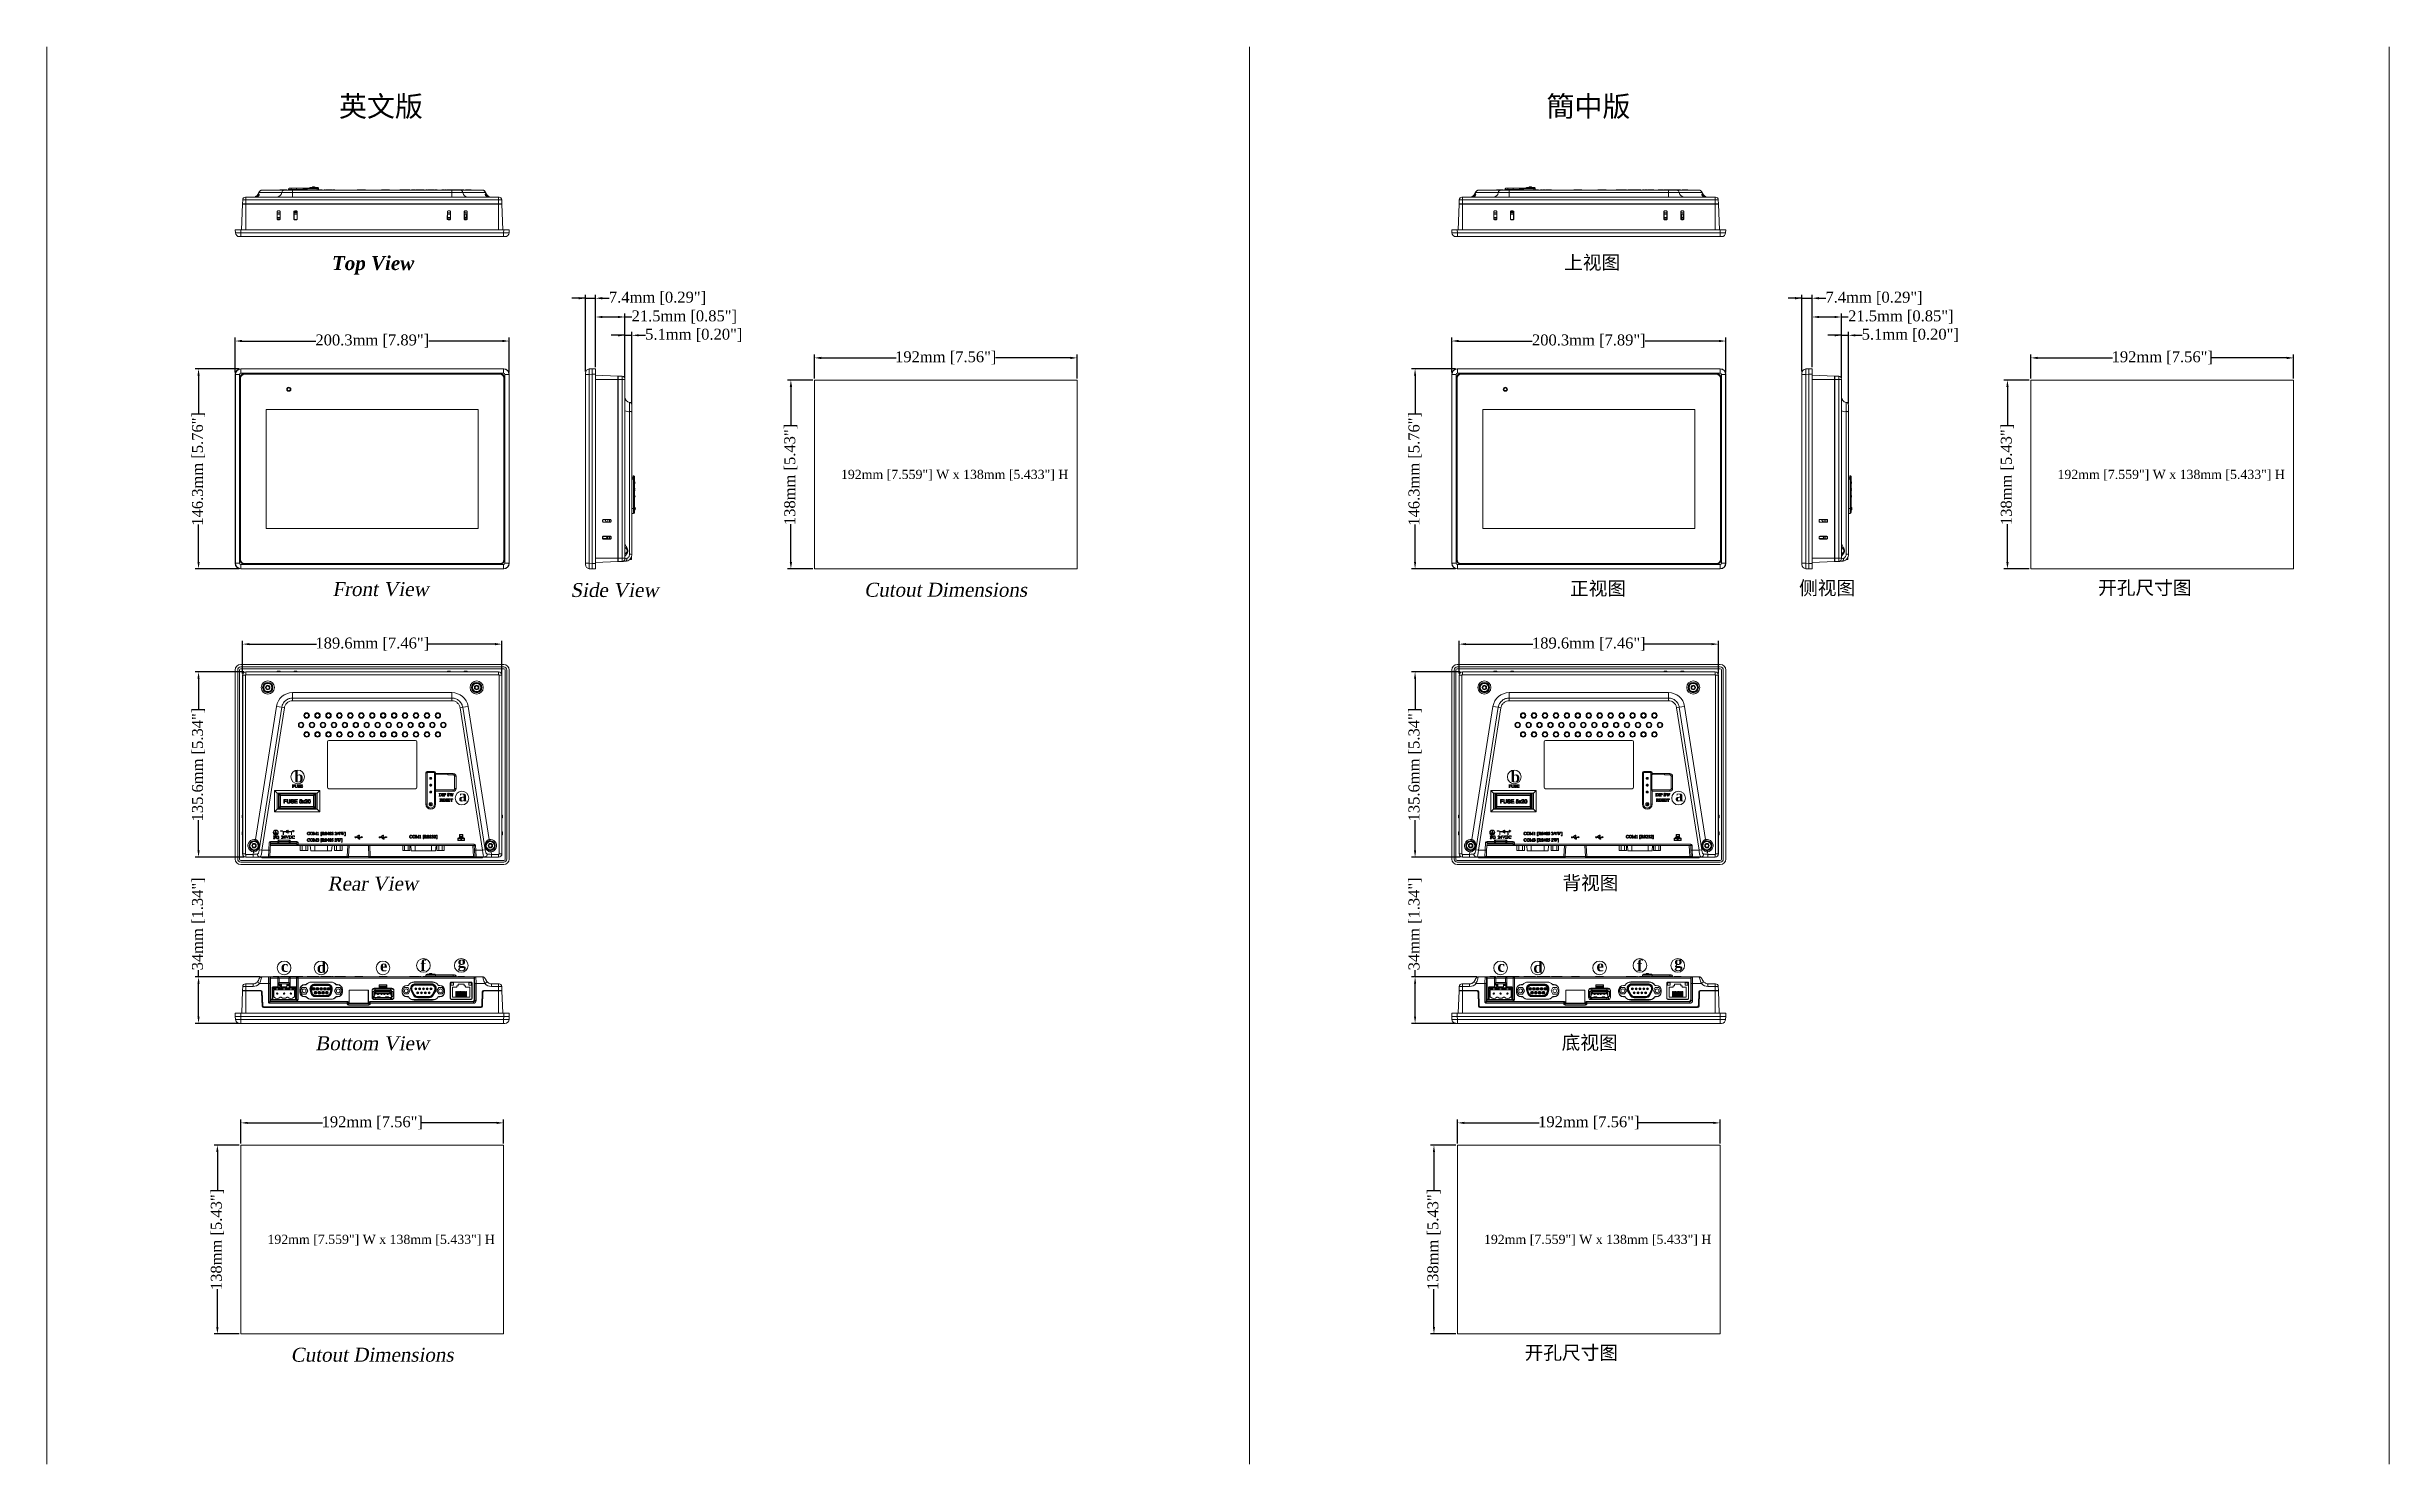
# Model space of a CAD drawing. Header units: millimetres. Extents: x 76 to 1788, y -159 to 878.
import ezdxf
from ezdxf.enums import TextEntityAlignment as Align

# ---------------------------------------------------------------- set-up
doc = ezdxf.new("R2010")
doc.units = ezdxf.units.MM
doc.header["$LTSCALE"] = 2
doc.layers.add('DIM', color=7, linetype='Continuous')
doc.styles.add('2', font='TIMES.TTF')
doc.styles.get("Standard").update_dxf_attribs({"font": 'TIMES.TTF'})
doc.dimstyles.new('ISO-25', dxfattribs={"dimscale": 2, "dimtxt": 4, "dimasz": 2.5, "dimexe": 1.25, "dimexo": 0.625, "dimtad": 0, "dimdsep": 46, "dimtxsty": 'Standard', "dimcen": 2.5, "dimadec": 0, "dimazin": 0, "dimtfac": 1, "dimtmove": 0, "dimatfit": 3, "dimfxl": 0, "dimarcsym": 0})

msp = doc.modelspace()

# ---------------------------------------------------------------- texts
at = {"lineweight": 0, "style": '2', "oblique": 10}
for s, height, p in [('Front View', 10.1695, (319.587, 480.892)), ('Side View', 10.1695, (490.606, 480.461)), ('Cutout Dimensions', 10.1695, (732.708, 480.461)), ('Rear View', 10.1695, (313.977, 265.496)), ('Bottom View', 10.16949, (313.457, 148.677)), ('Cutout Dimensions', 10.1695, (313.471, -79.103))]:
    msp.add_text(s, height=height, dxfattribs=at).set_placement(p, align=Align.MIDDLE)
at = {"lineweight": 0}
for s, insert, char_height, attachment_point in [('\\fTimes New Roman|b0|i0|c0|p34;英文版}', (319.812, 833.222), 15, 5), ('\\fTimes New Roman|b0|i0|c0|p34;簡中版}', (1202.544, 833.222), 15, 5), ('{\\fTimes New Roman|b0|i0|c0|p34;上视图}', (1205.243, 719.324), 10, 5), ('{\\fTimes New Roman|b0|i0|c0|p18;192mm [7.559"] W x 138mm [5.433"] H}', (656.093, 564.191), 6.7, 4), ('{\\fTimes New Roman|b0|i0|c0|p18;192mm [7.559"] W x 138mm [5.433"] H}', (1545.398, 564.191), 6.7, 4), ('{正视图}', (1209.531, 480.892), 10, 5), ('侧视图}', (1377.023, 481.279), 10, 5), (' 开孔尺寸图}', (1607.35, 481.419), 10, 5), ('背视图}', (1203.931, 265.496), 10, 5), ('{底视图}', (1203.406, 148.677), 10, 5), ('{\\fTimes New Roman|b0|i0|c0|p18;192mm [7.559"] W x 138mm [5.433"] H}', (236.855, 4.627), 6.7, 4), ('{\\fTimes New Roman|b0|i0|c0|p18;192mm [7.559"] W x 138mm [5.433"] H}', (1126.16, 4.627), 6.7, 4), (' 开孔尺寸图}', (1188.112, -78.145), 10, 5)]:
    msp.add_mtext(s, dxfattribs=dict(at, insert=insert, char_height=char_height, attachment_point=attachment_point))
at = {"lineweight": 0, "insert": (314.094, 717.769), "char_height": 10.16949, "attachment_point": 5, "line_spacing_factor": 0.75, "style": '2'}
msp.add_mtext('{\\fTimes New Roman|b1|i1|c0|p18;Top View}', dxfattribs=at)
at = {"lineweight": 0, "char_height": 8, "width": 23.02509, "attachment_point": 1}
for s, insert in [('{\\fTimes New Roman|b1|i0|c238|p18;b}', (256.492, 347.625)), ('{\\fTimes New Roman|b1|i0|c238|p18;b}', (1145.796, 347.625)), ('{\\fTimes New Roman|b1|i0|c238|p18;a}', (376.627, 333.684)), ('{\\fTimes New Roman|b1|i0|c238|p18;a}', (1265.931, 333.684)), ('{\\fTimes New Roman|b1|i0|c238|p18;c}', (246.706, 209.016)), ('{\\fTimes New Roman|b1|i0|c0|p18;d}', (272.972, 208.276)), ('{\\fTimes New Roman|b1|i0|c0|p18;e}', (319.133, 209.363)), ('{\\fTimes New Roman|b1|i0|c0|p18;f}', (348.686, 209.674)), ('{\\fTimes New Roman|b1|i0|c0|p18;g}', (375.932, 212.196)), ('{\\fTimes New Roman|b1|i0|c238|p18;c}', (1136.01, 209.016)), ('{\\fTimes New Roman|b1|i0|c0|p18;d}', (1162.277, 208.276)), ('{\\fTimes New Roman|b1|i0|c0|p18;e}', (1208.437, 209.363)), ('{\\fTimes New Roman|b1|i0|c0|p18;f}', (1237.991, 209.674)), ('{\\fTimes New Roman|b1|i0|c0|p18;g}', (1265.237, 212.196))]:
    msp.add_mtext(s, dxfattribs=dict(at, insert=insert))

# ---------------------------------------------------------------- blocks, each defined once
blk = doc.blocks.new('*D56')
at = {"layer": 'Defpoints', "color": 0}
for p in [(213.3, 662.4), (213.3, 638.1), (413.6, 638.1)]:
    blk.add_point(p, dxfattribs=at)
at = {"layer": 'DIM', "color": 0, "lineweight": -2}
for p, q in [((213.3, 639.3), (213.3, 664.9)), ((218.3, 662.4), (272.2, 662.4)), ((408.6, 662.4), (354.8, 662.4)), ((413.6, 639.3), (413.6, 664.9))]:
    blk.add_line(p, q, dxfattribs=at)
at = {"layer": 'DIM', "color": 0}
for points in [[(218.3, 663.3), (218.3, 661.6), (213.3, 662.4)], [(408.6, 661.6), (408.6, 663.3), (413.6, 662.4)]]:
    blk.add_solid(points, dxfattribs=at)
at = {"layer": 'DIM', "color": 0, "lineweight": 0, "insert": (313.5, 662.4), "char_height": 8, "attachment_point": 5}
blk.add_mtext('200.3mm [7.89"]', dxfattribs=at)
blk = doc.blocks.new('*D57')
at = {"layer": 'Defpoints', "color": 0}
for p in [(217.3, 642.1), (186.5, 495.8), (217.3, 495.8)]:
    blk.add_point(p, dxfattribs=at)
at = {"layer": 'DIM', "color": 0, "lineweight": -2}
for p, q in [((216.1, 642.1), (184, 642.1)), ((186.5, 637.1), (186.5, 609.7)), ((186.5, 500.8), (186.5, 528.2)), ((216.1, 495.8), (184, 495.8))]:
    blk.add_line(p, q, dxfattribs=at)
at = {"layer": 'DIM', "color": 0}
for points in [[(187.3, 637.1), (185.7, 637.1), (186.5, 642.1)], [(185.7, 500.8), (187.3, 500.8), (186.5, 495.8)]]:
    blk.add_solid(points, dxfattribs=at)
at = {"layer": 'DIM', "color": 0, "lineweight": 0, "insert": (186.5, 568.9), "char_height": 8, "attachment_point": 5, "rotation": 90}
blk.add_mtext('146.3mm [5.76"]', dxfattribs=at)
blk = doc.blocks.new('*D58')
at = {"layer": 'Defpoints', "color": 0}
for p in [(408.3, 440.7), (218.7, 418), (408.3, 418)]:
    blk.add_point(p, dxfattribs=at)
at = {"layer": 'DIM', "color": 0, "lineweight": -2}
for p, q in [((218.7, 419.2), (218.7, 443.2)), ((223.7, 440.7), (272.7, 440.7)), ((403.3, 440.7), (354.2, 440.7)), ((408.3, 419.2), (408.3, 443.2))]:
    blk.add_line(p, q, dxfattribs=at)
at = {"layer": 'DIM', "color": 0}
for points in [[(223.7, 441.5), (223.7, 439.9), (218.7, 440.7)], [(403.3, 439.9), (403.3, 441.5), (408.3, 440.7)]]:
    blk.add_solid(points, dxfattribs=at)
at = {"layer": 'DIM', "color": 0, "lineweight": 0, "insert": (313.5, 440.7), "char_height": 8, "attachment_point": 5}
blk.add_mtext('189.6mm [7.46"]', dxfattribs=at)
blk = doc.blocks.new('*D59')
at = {"layer": 'Defpoints', "color": 0}
for p in [(220.7, 420.4), (186.5, 284.8), (220.7, 284.8)]:
    blk.add_point(p, dxfattribs=at)
at = {"layer": 'DIM', "color": 0, "lineweight": -2}
for p, q in [((219.5, 420.4), (184, 420.4)), ((186.5, 415.4), (186.5, 393.4)), ((186.5, 289.8), (186.5, 311.9)), ((219.5, 284.8), (184, 284.8))]:
    blk.add_line(p, q, dxfattribs=at)
at = {"layer": 'DIM', "color": 0}
for points in [[(187.3, 415.4), (185.7, 415.4), (186.5, 420.4)], [(185.7, 289.8), (187.3, 289.8), (186.5, 284.8)]]:
    blk.add_solid(points, dxfattribs=at)
at = {"layer": 'DIM', "color": 0, "lineweight": 0, "insert": (186.5, 352.6), "char_height": 8, "attachment_point": 5, "rotation": 90}
blk.add_mtext('135.6mm [5.34"]', dxfattribs=at)
blk = doc.blocks.new('*D60')
at = {"layer": 'Defpoints', "color": 0}
for p in [(186.5, 197.3), (232.8, 197.3), (217.4, 163.3)]:
    blk.add_point(p, dxfattribs=at)
at = {"layer": 'DIM', "color": 0, "lineweight": -2}
for p, q in [((231.6, 197.3), (184, 197.3)), ((186.5, 197.3), (186.5, 202.3)), ((186.5, 168.3), (186.5, 192.3)), ((216.2, 163.3), (184, 163.3))]:
    blk.add_line(p, q, dxfattribs=at)
at = {"layer": 'DIM', "color": 0}
for points in [[(187.3, 192.3), (185.7, 192.3), (186.5, 197.3)], [(185.7, 168.3), (187.3, 168.3), (186.5, 163.3)]]:
    blk.add_solid(points, dxfattribs=at)
at = {"layer": 'DIM', "color": 0, "lineweight": 0, "insert": (186.5, 236.1), "char_height": 8, "attachment_point": 5, "rotation": 90}
blk.add_mtext('34mm [1.34"]', dxfattribs=at)
blk = doc.blocks.new('*D107')
at = {"layer": 'Defpoints', "color": 0}
for p in [(476.7, 693.7), (469.3, 639), (476.7, 642.1)]:
    blk.add_point(p, dxfattribs=at)
at = {"layer": 'DIM', "color": 0, "lineweight": -2}
for p, q in [((469.3, 693.7), (459.3, 693.7)), ((469.3, 640.2), (469.3, 696.2)), ((469.3, 693.7), (476.7, 693.7)), ((476.7, 643.3), (476.7, 696.2)), ((481.7, 693.7), (486.7, 693.7))]:
    blk.add_line(p, q, dxfattribs=at)
at = {"layer": 'DIM', "color": 0}
for points in [[(464.3, 692.9), (464.3, 694.6), (469.3, 693.7)], [(481.7, 694.6), (481.7, 692.9), (476.7, 693.7)]]:
    blk.add_solid(points, dxfattribs=at)
at = {"layer": 'DIM', "color": 0, "lineweight": 0, "insert": (522, 693.7), "char_height": 8, "attachment_point": 5}
blk.add_mtext('7.4mm [0.29"]', dxfattribs=at)
blk = doc.blocks.new('*D106')
at = {"layer": 'Defpoints', "color": 0}
for p in [(498.2, 680), (476.7, 642.1), (498.2, 634.3)]:
    blk.add_point(p, dxfattribs=at)
at = {"layer": 'DIM', "color": 0, "lineweight": -2}
for p, q in [((476.7, 643.3), (476.7, 682.5)), ((481.7, 680), (493.2, 680)), ((498.2, 635.5), (498.2, 682.5)), ((498.2, 680), (503.2, 680))]:
    blk.add_line(p, q, dxfattribs=at)
at = {"layer": 'DIM', "color": 0}
for points in [[(481.7, 680.8), (481.7, 679.2), (476.7, 680)], [(493.2, 679.2), (493.2, 680.8), (498.2, 680)]]:
    blk.add_solid(points, dxfattribs=at)
at = {"layer": 'DIM', "color": 0, "lineweight": 0, "insert": (541.6, 680), "char_height": 8, "attachment_point": 5}
blk.add_mtext('21.5mm [0.85"]', dxfattribs=at)
blk = doc.blocks.new('*D105')
at = {"layer": 'Defpoints', "color": 0}
for p in [(503.3, 666.6), (498.2, 634.3), (503.3, 615.6)]:
    blk.add_point(p, dxfattribs=at)
at = {"layer": 'DIM', "color": 0, "lineweight": -2}
for p, q in [((498.2, 635.5), (498.2, 669.1)), ((503.3, 616.8), (503.3, 669.1)), ((498.2, 666.6), (488.2, 666.6)), ((498.2, 666.6), (503.3, 666.6)), ((508.3, 666.6), (513.3, 666.6))]:
    blk.add_line(p, q, dxfattribs=at)
at = {"layer": 'DIM', "color": 0}
for points in [[(493.2, 665.8), (493.2, 667.4), (498.2, 666.6)], [(508.3, 667.4), (508.3, 665.8), (503.3, 666.6)]]:
    blk.add_solid(points, dxfattribs=at)
at = {"layer": 'DIM', "color": 0, "lineweight": 0, "insert": (548.5, 666.6), "char_height": 8, "attachment_point": 5}
blk.add_mtext('5.1mm [0.20"]', dxfattribs=at)
blk = doc.blocks.new('*D109')
at = {"layer": 'Defpoints', "color": 0}
for p in [(636.7, 633.8), (619.5, 495.8), (636.7, 495.8)]:
    blk.add_point(p, dxfattribs=at)
at = {"layer": 'DIM', "color": 0, "lineweight": -2}
for p, q in [((635.5, 633.8), (617, 633.8)), ((619.5, 628.8), (619.5, 601.1)), ((619.5, 500.8), (619.5, 528.5)), ((635.5, 495.8), (617, 495.8))]:
    blk.add_line(p, q, dxfattribs=at)
at = {"layer": 'DIM', "color": 0}
for points in [[(620.4, 628.8), (618.7, 628.8), (619.5, 633.8)], [(618.7, 500.8), (620.4, 500.8), (619.5, 495.8)]]:
    blk.add_solid(points, dxfattribs=at)
at = {"layer": 'DIM', "color": 0, "lineweight": 0, "insert": (619.5, 564.8), "char_height": 8, "attachment_point": 5, "rotation": 90}
blk.add_mtext('138mm [5.43"]', dxfattribs=at)
blk = doc.blocks.new('*D108')
at = {"layer": 'Defpoints', "color": 0}
for p in [(636.7, 633.8), (828.7, 650.1), (828.7, 633.8)]:
    blk.add_point(p, dxfattribs=at)
at = {"layer": 'DIM', "color": 0, "lineweight": -2}
for p, q in [((636.7, 635), (636.7, 652.6)), ((828.7, 635), (828.7, 652.6)), ((641.7, 650.1), (696.4, 650.1)), ((823.7, 650.1), (769, 650.1))]:
    blk.add_line(p, q, dxfattribs=at)
at = {"layer": 'DIM', "color": 0}
for points in [[(641.7, 650.9), (641.7, 649.2), (636.7, 650.1)], [(823.7, 649.2), (823.7, 650.9), (828.7, 650.1)]]:
    blk.add_solid(points, dxfattribs=at)
at = {"layer": 'DIM', "color": 0, "lineweight": 0, "insert": (732.7, 650.1), "char_height": 8, "attachment_point": 5}
blk.add_mtext('192mm [7.56"]', dxfattribs=at)
blk = doc.blocks.new('*D119')
at = {"layer": 'Defpoints', "color": 0}
for p in [(1102.6, 662.4), (1102.6, 638.1), (1302.9, 638.1)]:
    blk.add_point(p, dxfattribs=at)
at = {"layer": 'DIM', "color": 0, "lineweight": -2}
for p, q in [((1102.6, 639.3), (1102.6, 664.9)), ((1107.6, 662.4), (1161.5, 662.4)), ((1297.9, 662.4), (1244.1, 662.4)), ((1302.9, 639.3), (1302.9, 664.9))]:
    blk.add_line(p, q, dxfattribs=at)
at = {"layer": 'DIM', "color": 0}
for points in [[(1107.6, 663.3), (1107.6, 661.6), (1102.6, 662.4)], [(1297.9, 661.6), (1297.9, 663.3), (1302.9, 662.4)]]:
    blk.add_solid(points, dxfattribs=at)
at = {"layer": 'DIM', "color": 0, "lineweight": 0, "insert": (1202.8, 662.4), "char_height": 8, "attachment_point": 5}
blk.add_mtext('200.3mm [7.89"]', dxfattribs=at)
blk = doc.blocks.new('*D118')
at = {"layer": 'Defpoints', "color": 0}
for p in [(1106.6, 642.1), (1075.8, 495.8), (1106.6, 495.8)]:
    blk.add_point(p, dxfattribs=at)
at = {"layer": 'DIM', "color": 0, "lineweight": -2}
for p, q in [((1105.4, 642.1), (1073.3, 642.1)), ((1075.8, 637.1), (1075.8, 609.7)), ((1075.8, 500.8), (1075.8, 528.2)), ((1105.4, 495.8), (1073.3, 495.8))]:
    blk.add_line(p, q, dxfattribs=at)
at = {"layer": 'DIM', "color": 0}
for points in [[(1076.6, 637.1), (1075, 637.1), (1075.8, 642.1)], [(1075, 500.8), (1076.6, 500.8), (1075.8, 495.8)]]:
    blk.add_solid(points, dxfattribs=at)
at = {"layer": 'DIM', "color": 0, "lineweight": 0, "insert": (1075.8, 568.9), "char_height": 8, "attachment_point": 5, "rotation": 90}
blk.add_mtext('146.3mm [5.76"]', dxfattribs=at)
blk = doc.blocks.new('*D117')
at = {"layer": 'Defpoints', "color": 0}
for p in [(1297.6, 440.7), (1108, 418), (1297.6, 418)]:
    blk.add_point(p, dxfattribs=at)
at = {"layer": 'DIM', "color": 0, "lineweight": -2}
for p, q in [((1108, 419.2), (1108, 443.2)), ((1113, 440.7), (1162, 440.7)), ((1292.6, 440.7), (1243.5, 440.7)), ((1297.6, 419.2), (1297.6, 443.2))]:
    blk.add_line(p, q, dxfattribs=at)
at = {"layer": 'DIM', "color": 0}
for points in [[(1113, 441.5), (1113, 439.9), (1108, 440.7)], [(1292.6, 439.9), (1292.6, 441.5), (1297.6, 440.7)]]:
    blk.add_solid(points, dxfattribs=at)
at = {"layer": 'DIM', "color": 0, "lineweight": 0, "insert": (1202.8, 440.7), "char_height": 8, "attachment_point": 5}
blk.add_mtext('189.6mm [7.46"]', dxfattribs=at)
blk = doc.blocks.new('*D116')
at = {"layer": 'Defpoints', "color": 0}
for p in [(1110, 420.4), (1075.8, 284.8), (1110, 284.8)]:
    blk.add_point(p, dxfattribs=at)
at = {"layer": 'DIM', "color": 0, "lineweight": -2}
for p, q in [((1108.8, 420.4), (1073.3, 420.4)), ((1075.8, 415.4), (1075.8, 393.4)), ((1075.8, 289.8), (1075.8, 311.9)), ((1108.8, 284.8), (1073.3, 284.8))]:
    blk.add_line(p, q, dxfattribs=at)
at = {"layer": 'DIM', "color": 0}
for points in [[(1076.6, 415.4), (1075, 415.4), (1075.8, 420.4)], [(1075, 289.8), (1076.6, 289.8), (1075.8, 284.8)]]:
    blk.add_solid(points, dxfattribs=at)
at = {"layer": 'DIM', "color": 0, "lineweight": 0, "insert": (1075.8, 352.6), "char_height": 8, "attachment_point": 5, "rotation": 90}
blk.add_mtext('135.6mm [5.34"]', dxfattribs=at)
blk = doc.blocks.new('*D115')
at = {"layer": 'Defpoints', "color": 0}
for p in [(1075.8, 197.3), (1122.1, 197.3), (1106.7, 163.3)]:
    blk.add_point(p, dxfattribs=at)
at = {"layer": 'DIM', "color": 0, "lineweight": -2}
for p, q in [((1120.9, 197.3), (1073.3, 197.3)), ((1075.8, 197.3), (1075.8, 202.3)), ((1075.8, 168.3), (1075.8, 192.3)), ((1105.5, 163.3), (1073.3, 163.3))]:
    blk.add_line(p, q, dxfattribs=at)
at = {"layer": 'DIM', "color": 0}
for points in [[(1076.6, 192.3), (1075, 192.3), (1075.8, 197.3)], [(1075, 168.3), (1076.6, 168.3), (1075.8, 163.3)]]:
    blk.add_solid(points, dxfattribs=at)
at = {"layer": 'DIM', "color": 0, "lineweight": 0, "insert": (1075.8, 236.1), "char_height": 8, "attachment_point": 5, "rotation": 90}
blk.add_mtext('34mm [1.34"]', dxfattribs=at)
blk = doc.blocks.new('*D114')
at = {"layer": 'Defpoints', "color": 0}
for p in [(1392.6, 666.6), (1387.5, 634.3), (1392.6, 615.6)]:
    blk.add_point(p, dxfattribs=at)
at = {"layer": 'DIM', "color": 0, "lineweight": -2}
for p, q in [((1387.5, 635.5), (1387.5, 669.1)), ((1392.6, 616.8), (1392.6, 669.1)), ((1387.5, 666.6), (1377.5, 666.6)), ((1387.5, 666.6), (1392.6, 666.6)), ((1397.6, 666.6), (1402.6, 666.6))]:
    blk.add_line(p, q, dxfattribs=at)
at = {"layer": 'DIM', "color": 0}
for points in [[(1382.5, 665.8), (1382.5, 667.4), (1387.5, 666.6)], [(1397.6, 667.4), (1397.6, 665.8), (1392.6, 666.6)]]:
    blk.add_solid(points, dxfattribs=at)
at = {"layer": 'DIM', "color": 0, "lineweight": 0, "insert": (1437.8, 666.6), "char_height": 8, "attachment_point": 5}
blk.add_mtext('5.1mm [0.20"]', dxfattribs=at)
blk = doc.blocks.new('*D113')
at = {"layer": 'Defpoints', "color": 0}
for p in [(1387.5, 680), (1366, 642.1), (1387.5, 634.3)]:
    blk.add_point(p, dxfattribs=at)
at = {"layer": 'DIM', "color": 0, "lineweight": -2}
for p, q in [((1366, 643.3), (1366, 682.5)), ((1371, 680), (1382.5, 680)), ((1387.5, 635.5), (1387.5, 682.5)), ((1387.5, 680), (1392.5, 680))]:
    blk.add_line(p, q, dxfattribs=at)
at = {"layer": 'DIM', "color": 0}
for points in [[(1371, 680.8), (1371, 679.2), (1366, 680)], [(1382.5, 679.2), (1382.5, 680.8), (1387.5, 680)]]:
    blk.add_solid(points, dxfattribs=at)
at = {"layer": 'DIM', "color": 0, "lineweight": 0, "insert": (1430.9, 680), "char_height": 8, "attachment_point": 5}
blk.add_mtext('21.5mm [0.85"]', dxfattribs=at)
blk = doc.blocks.new('*D112')
at = {"layer": 'Defpoints', "color": 0}
for p in [(1366, 693.7), (1358.6, 639), (1366, 642.1)]:
    blk.add_point(p, dxfattribs=at)
at = {"layer": 'DIM', "color": 0, "lineweight": -2}
for p, q in [((1358.6, 693.7), (1348.6, 693.7)), ((1358.6, 640.2), (1358.6, 696.2)), ((1358.6, 693.7), (1366, 693.7)), ((1366, 643.3), (1366, 696.2)), ((1371, 693.7), (1376, 693.7))]:
    blk.add_line(p, q, dxfattribs=at)
at = {"layer": 'DIM', "color": 0}
for points in [[(1353.6, 692.9), (1353.6, 694.6), (1358.6, 693.7)], [(1371, 694.6), (1371, 692.9), (1366, 693.7)]]:
    blk.add_solid(points, dxfattribs=at)
at = {"layer": 'DIM', "color": 0, "lineweight": 0, "insert": (1411.3, 693.7), "char_height": 8, "attachment_point": 5}
blk.add_mtext('7.4mm [0.29"]', dxfattribs=at)
blk = doc.blocks.new('*D111')
at = {"layer": 'Defpoints', "color": 0}
for p in [(1526, 633.8), (1718, 650.1), (1718, 633.8)]:
    blk.add_point(p, dxfattribs=at)
at = {"layer": 'DIM', "color": 0, "lineweight": -2}
for p, q in [((1526, 635), (1526, 652.6)), ((1718, 635), (1718, 652.6)), ((1531, 650.1), (1585.7, 650.1)), ((1713, 650.1), (1658.3, 650.1))]:
    blk.add_line(p, q, dxfattribs=at)
at = {"layer": 'DIM', "color": 0}
for points in [[(1531, 650.9), (1531, 649.2), (1526, 650.1)], [(1713, 649.2), (1713, 650.9), (1718, 650.1)]]:
    blk.add_solid(points, dxfattribs=at)
at = {"layer": 'DIM', "color": 0, "lineweight": 0, "insert": (1622, 650.1), "char_height": 8, "attachment_point": 5}
blk.add_mtext('192mm [7.56"]', dxfattribs=at)
blk = doc.blocks.new('*D110')
at = {"layer": 'Defpoints', "color": 0}
for p in [(1526, 633.8), (1508.8, 495.8), (1526, 495.8)]:
    blk.add_point(p, dxfattribs=at)
at = {"layer": 'DIM', "color": 0, "lineweight": -2}
for p, q in [((1524.8, 633.8), (1506.3, 633.8)), ((1508.8, 628.8), (1508.8, 601.1)), ((1508.8, 500.8), (1508.8, 528.5)), ((1524.8, 495.8), (1506.3, 495.8))]:
    blk.add_line(p, q, dxfattribs=at)
at = {"layer": 'DIM', "color": 0}
for points in [[(1509.7, 628.8), (1508, 628.8), (1508.8, 633.8)], [(1508, 500.8), (1509.7, 500.8), (1508.8, 495.8)]]:
    blk.add_solid(points, dxfattribs=at)
at = {"layer": 'DIM', "color": 0, "lineweight": 0, "insert": (1508.8, 564.8), "char_height": 8, "attachment_point": 5, "rotation": 90}
blk.add_mtext('138mm [5.43"]', dxfattribs=at)
blk = doc.blocks.new('*D120')
at = {"layer": 'Defpoints', "color": 0}
for p in [(217.5, 74.2), (200.3, -63.8), (217.5, -63.8)]:
    blk.add_point(p, dxfattribs=at)
at = {"layer": 'DIM', "color": 0, "lineweight": -2}
for p, q in [((216.2, 74.2), (197.8, 74.2)), ((200.3, 69.2), (200.3, 41.5)), ((200.3, -58.8), (200.3, -31.1)), ((216.2, -63.8), (197.8, -63.8))]:
    blk.add_line(p, q, dxfattribs=at)
at = {"layer": 'DIM', "color": 0}
for points in [[(201.1, 69.2), (199.4, 69.2), (200.3, 74.2)], [(199.4, -58.8), (201.1, -58.8), (200.3, -63.8)]]:
    blk.add_solid(points, dxfattribs=at)
at = {"layer": 'DIM', "color": 0, "lineweight": 0, "insert": (200.3, 5.2), "char_height": 8, "attachment_point": 5, "rotation": 90}
blk.add_mtext('138mm [5.43"]', dxfattribs=at)
blk = doc.blocks.new('*D121')
at = {"layer": 'Defpoints', "color": 0}
for p in [(409.5, 90.5), (217.5, 74.2), (409.5, 74.2)]:
    blk.add_point(p, dxfattribs=at)
at = {"layer": 'DIM', "color": 0, "lineweight": -2}
for p, q in [((217.5, 75.5), (217.5, 93)), ((222.5, 90.5), (277.2, 90.5)), ((404.5, 90.5), (349.8, 90.5)), ((409.5, 75.5), (409.5, 93))]:
    blk.add_line(p, q, dxfattribs=at)
at = {"layer": 'DIM', "color": 0}
for points in [[(222.5, 91.3), (222.5, 89.7), (217.5, 90.5)], [(404.5, 89.7), (404.5, 91.3), (409.5, 90.5)]]:
    blk.add_solid(points, dxfattribs=at)
at = {"layer": 'DIM', "color": 0, "lineweight": 0, "insert": (313.5, 90.5), "char_height": 8, "attachment_point": 5}
blk.add_mtext('192mm [7.56"]', dxfattribs=at)
blk = doc.blocks.new('*D125')
at = {"layer": 'Defpoints', "color": 0}
for p in [(1298.8, 90.5), (1106.8, 74.2), (1298.8, 74.2)]:
    blk.add_point(p, dxfattribs=at)
at = {"layer": 'DIM', "color": 0, "lineweight": -2}
for p, q in [((1106.8, 75.5), (1106.8, 93)), ((1111.8, 90.5), (1166.5, 90.5)), ((1293.8, 90.5), (1239.1, 90.5)), ((1298.8, 75.5), (1298.8, 93))]:
    blk.add_line(p, q, dxfattribs=at)
at = {"layer": 'DIM', "color": 0}
for points in [[(1111.8, 91.3), (1111.8, 89.7), (1106.8, 90.5)], [(1293.8, 89.7), (1293.8, 91.3), (1298.8, 90.5)]]:
    blk.add_solid(points, dxfattribs=at)
at = {"layer": 'DIM', "color": 0, "lineweight": 0, "insert": (1202.8, 90.5), "char_height": 8, "attachment_point": 5}
blk.add_mtext('192mm [7.56"]', dxfattribs=at)
blk = doc.blocks.new('*D126')
at = {"layer": 'Defpoints', "color": 0}
for p in [(1106.8, 74.2), (1089.6, -63.8), (1106.8, -63.8)]:
    blk.add_point(p, dxfattribs=at)
at = {"layer": 'DIM', "color": 0, "lineweight": -2}
for p, q in [((1105.5, 74.2), (1087.1, 74.2)), ((1089.6, 69.2), (1089.6, 41.5)), ((1089.6, -58.8), (1089.6, -31.1)), ((1105.5, -63.8), (1087.1, -63.8))]:
    blk.add_line(p, q, dxfattribs=at)
at = {"layer": 'DIM', "color": 0}
for points in [[(1090.4, 69.2), (1088.8, 69.2), (1089.6, 74.2)], [(1088.8, -58.8), (1090.4, -58.8), (1089.6, -63.8)]]:
    blk.add_solid(points, dxfattribs=at)
at = {"layer": 'DIM', "color": 0, "lineweight": 0, "insert": (1089.6, 5.2), "char_height": 8, "attachment_point": 5, "rotation": 90}
blk.add_mtext('138mm [5.43"]', dxfattribs=at)

# ---------------------------------------------------------------- dimensions: what is measured, and where the dimension line sits
at = {"layer": 'DIM', "lineweight": 0}
for base, p1, p2, picture, middle in [((476.708, 693.725), (469.308, 638.964), (476.708, 642.078), '*D107', (522.009, 693.725)), ((1366.013, 693.725), (1358.613, 638.964), (1366.013, 642.078), '*D112', (1411.313, 693.725)), ((498.208, 680), (476.708, 642.078), (498.208, 634.279), '*D106', (541.556, 680)), ((1387.513, 680), (1366.013, 642.078), (1387.513, 634.279), '*D113', (1430.86, 680)), ((213.322, 662.432), (413.622, 638.078), (213.322, 638.078), '*D56', (313.472, 662.432)), ((503.308, 666.609), (498.208, 634.279), (503.308, 615.588), '*D105', (548.544, 666.609)), ((1102.627, 662.432), (1302.927, 638.078), (1102.627, 638.078), '*D119', (1202.777, 662.432)), ((1392.613, 666.609), (1387.513, 634.279), (1392.613, 615.588), '*D114', (1437.849, 666.609)), ((828.708, 650.06), (636.708, 633.778), (828.708, 633.778), '*D108', (732.708, 650.06)), ((1718.013, 650.06), (1526.013, 633.778), (1718.013, 633.778), '*D111', (1622.013, 650.06)), ((408.273, 440.7), (218.674, 417.979), (408.273, 417.979), '*D58', (313.474, 440.7)), ((1297.578, 440.7), (1107.979, 417.979), (1297.578, 417.979), '*D117', (1202.778, 440.7)), ((409.471, 90.496), (217.471, 74.214), (409.471, 74.214), '*D121', (313.471, 90.496)), ((1298.776, 90.496), (1106.776, 74.214), (1298.776, 74.214), '*D125', (1202.776, 90.496))]:
    dim = msp.add_linear_dim(base=base, p1=p1, p2=p2, dimstyle='ISO-25', override={"dimpost": 'mm'}, dxfattribs=at)
    dim.commit()
    dim.dimension.update_dxf_attribs({"geometry": picture, "text_midpoint": middle})
for base, p1, p2, picture, middle in [((186.5, 495.778), (217.322, 642.078), (217.322, 495.778), '*D57', (186.5, 568.928)), ((619.52, 495.778), (636.708, 633.778), (636.708, 495.778), '*D109', (619.52, 564.778)), ((1075.805, 495.778), (1106.627, 642.078), (1106.627, 495.778), '*D118', (1075.805, 568.928)), ((1508.824, 495.778), (1526.013, 633.778), (1526.013, 495.778), '*D110', (1508.824, 564.778)), ((186.5, 284.829), (220.715, 420.429), (220.715, 284.829), '*D59', (186.5, 352.629)), ((1075.805, 284.829), (1110.02, 420.429), (1110.02, 284.829), '*D116', (1075.805, 352.629)), ((186.5, 197.309), (217.436, 163.309), (232.824, 197.309), '*D60', (186.5, 236.111)), ((1075.805, 197.309), (1106.741, 163.309), (1122.128, 197.309), '*D115', (1075.805, 236.111)), ((200.282, -63.786), (217.471, 74.214), (217.471, -63.786), '*D120', (200.282, 5.214)), ((1089.587, -63.786), (1106.776, 74.214), (1106.776, -63.786), '*D126', (1089.587, 5.214))]:
    dim = msp.add_linear_dim(base=base, p1=p1, p2=p2, angle=90, dimstyle='ISO-25', override={"dimpost": 'mm'}, dxfattribs=at)
    dim.commit()
    dim.dimension.update_dxf_attribs({"geometry": picture, "text_midpoint": middle})

# ---------------------------------------------------------------- linework, layer by layer
at = {"lineweight": 0}
for p, q in [((75.608, 877.633), (75.608, -159.158)), ((954.693, 877.633), (954.693, -159.158)), ((1787.857, 877.633), (1787.857, -159.158)), ((213.322, 638.078), (213.322, 499.778)), ((213.44, 637.965), (213.327, 638.078)), ((213.327, 638.078), (213.327, 499.78)), ((213.44, 637.965), (216.436, 637.965)), ((213.44, 499.893), (213.44, 637.965)), ((216.436, 637.965), (216.436, 499.893)), ((216.67, 635.235), (216.67, 502.623)), ((216.696, 635.209), (216.67, 635.235)), ((216.696, 635.209), (216.696, 502.649)), ((217.196, 635.204), (217.196, 502.654)), ((409.622, 642.078), (217.322, 642.078)), ((217.322, 642.073), (217.435, 641.96)), ((409.621, 642.073), (217.322, 642.073)), ((217.435, 638.964), (217.435, 641.96)), ((217.435, 641.96), (409.508, 641.96)), ((409.508, 638.964), (217.435, 638.964)), ((220.165, 638.73), (220.191, 638.704)), ((406.777, 638.73), (220.165, 638.73)), ((406.751, 638.704), (220.191, 638.704)), ((406.746, 638.204), (220.196, 638.204)), ((406.751, 638.704), (406.777, 638.73)), ((409.508, 641.96), (409.621, 642.073)), ((409.508, 638.964), (409.508, 641.96)), ((409.746, 502.654), (409.746, 635.204)), ((410.272, 635.235), (410.246, 635.209)), ((410.246, 502.649), (410.246, 635.209)), ((410.272, 502.623), (410.272, 635.235)), ((410.506, 499.893), (410.506, 637.965)), ((410.506, 637.965), (413.502, 637.965)), ((413.615, 638.078), (413.502, 637.965)), ((413.502, 637.965), (413.502, 499.893)), ((413.615, 499.78), (413.615, 638.078)), ((413.622, 499.778), (413.622, 638.078)), ((469.308, 637.965), (469.308, 638.964)), ((469.308, 499.893), (469.308, 637.965)), ((469.308, 637.965), (472.151, 637.965)), ((472.151, 641.96), (474.308, 642.073)), ((474.308, 638.078), (472.151, 637.965)), ((472.151, 637.965), (472.151, 499.893)), ((474.308, 642.078), (476.708, 642.078)), ((474.308, 638.078), (474.308, 642.078)), ((474.308, 638.078), (476.708, 638.078)), ((474.308, 499.778), (474.308, 638.078)), ((476.708, 642.078), (476.708, 638.078)), ((476.708, 638.078), (476.708, 499.778)), ((476.708, 637.343), (493.008, 636.739)), ((493.008, 634.279), (476.708, 634.279)), ((493.008, 636.739), (493.008, 634.279)), ((493.308, 636.428), (493.008, 636.439)), ((493.308, 634.279), (493.008, 634.279)), ((493.008, 634.279), (493.008, 503.579)), ((493.308, 636.728), (493.308, 634.279)), ((493.308, 636.728), (496.278, 636.625)), ((496.278, 634.279), (493.308, 634.279)), ((493.308, 634.279), (493.308, 503.579)), ((496.278, 634.279), (496.278, 636.625)), ((498.208, 634.279), (496.278, 634.279)), ((496.278, 503.579), (496.278, 634.279)), ((498.208, 634.626), (498.208, 634.279)), ((498.208, 634.279), (498.208, 503.579)), ((1102.627, 638.078), (1102.627, 499.778)), ((1102.745, 637.965), (1102.632, 638.078)), ((1102.632, 638.078), (1102.632, 499.78)), ((1102.745, 637.965), (1105.741, 637.965)), ((1102.745, 499.893), (1102.745, 637.965)), ((1105.741, 637.965), (1105.741, 499.893)), ((1105.975, 635.235), (1105.975, 502.623)), ((1106.001, 635.209), (1105.975, 635.235)), ((1106.001, 635.209), (1106.001, 502.649)), ((1106.501, 635.204), (1106.501, 502.654)), ((1106.626, 642.073), (1106.739, 641.96)), ((1298.925, 642.073), (1106.626, 642.073)), ((1298.927, 642.078), (1106.627, 642.078)), ((1106.739, 638.964), (1106.739, 641.96)), ((1106.739, 641.96), (1298.812, 641.96)), ((1298.812, 638.964), (1106.739, 638.964)), ((1109.47, 638.73), (1109.496, 638.704)), ((1296.082, 638.73), (1109.47, 638.73)), ((1296.056, 638.704), (1109.496, 638.704)), ((1296.051, 638.204), (1109.501, 638.204)), ((1296.056, 638.704), (1296.082, 638.73)), ((1298.812, 641.96), (1298.925, 642.073)), ((1298.812, 638.964), (1298.812, 641.96)), ((1299.051, 502.654), (1299.051, 635.204)), ((1299.577, 635.235), (1299.551, 635.209)), ((1299.551, 502.649), (1299.551, 635.209)), ((1299.577, 502.623), (1299.577, 635.235)), ((1299.811, 499.893), (1299.811, 637.965)), ((1299.811, 637.965), (1302.807, 637.965)), ((1302.92, 638.078), (1302.807, 637.965)), ((1302.807, 637.965), (1302.807, 499.893)), ((1302.92, 499.78), (1302.92, 638.078)), ((1302.927, 499.778), (1302.927, 638.078)), ((1358.613, 637.965), (1358.613, 638.964)), ((1358.613, 637.965), (1361.456, 637.965)), ((1358.613, 499.893), (1358.613, 637.965)), ((1361.456, 641.96), (1363.613, 642.073)), ((1363.613, 638.078), (1361.456, 637.965)), ((1361.456, 637.965), (1361.456, 499.893)), ((1363.613, 638.078), (1363.613, 642.078)), ((1363.613, 642.078), (1366.013, 642.078)), ((1363.613, 499.778), (1363.613, 638.078)), ((1363.613, 638.078), (1366.013, 638.078)), ((1366.013, 642.078), (1366.013, 638.078)), ((1366.013, 638.078), (1366.013, 499.778)), ((1366.013, 637.343), (1382.313, 636.739)), ((1382.313, 634.279), (1366.013, 634.279)), ((1382.313, 636.739), (1382.313, 634.279)), ((1382.613, 636.428), (1382.313, 636.439)), ((1382.313, 634.279), (1382.313, 503.579)), ((1382.613, 634.279), (1382.313, 634.279)), ((1382.613, 636.728), (1385.583, 636.625)), ((1382.613, 636.728), (1382.613, 634.279)), ((1382.613, 634.279), (1382.613, 503.579)), ((1385.583, 634.279), (1382.613, 634.279)), ((1385.583, 634.279), (1385.583, 636.625)), ((1385.583, 503.579), (1385.583, 634.279)), ((1387.513, 634.279), (1385.583, 634.279)), ((1387.513, 634.626), (1387.513, 634.279)), ((1387.513, 634.279), (1387.513, 503.579)), ((235.931, 612.279), (235.931, 525.359)), ((391.011, 612.279), (235.931, 612.279)), ((391.011, 525.359), (391.011, 612.279)), ((501.608, 506.616), (501.608, 610.781)), ((503.308, 610.473), (503.308, 506.307)), ((1125.236, 612.279), (1125.236, 525.359)), ((1280.316, 612.279), (1125.236, 612.279)), ((1280.316, 525.359), (1280.316, 612.279)), ((1390.913, 506.616), (1390.913, 610.781)), ((1392.613, 610.473), (1392.613, 506.307)), ((503.308, 562.329), (504.208, 562.329)), ((504.208, 561.329), (503.308, 561.329)), ((504.208, 563.829), (504.508, 563.829)), ((504.208, 561.329), (504.208, 562.829)), ((504.208, 562.829), (504.508, 562.829)), ((504.508, 563.829), (504.508, 562.829)), ((505.308, 562.829), (504.508, 562.829)), ((504.508, 539.829), (504.508, 562.829)), ((505.308, 539.829), (505.308, 562.829)), ((1392.613, 562.329), (1393.513, 562.329)), ((1393.513, 561.329), (1392.613, 561.329)), ((1393.513, 563.829), (1393.813, 563.829)), ((1393.513, 562.829), (1393.813, 562.829)), ((1393.513, 561.329), (1393.513, 562.829)), ((1393.813, 563.829), (1393.813, 562.829)), ((1393.813, 539.829), (1393.813, 562.829)), ((1394.613, 562.829), (1393.813, 562.829)), ((1394.613, 539.829), (1394.613, 562.829)), ((481.925, 531.313), (481.821, 531.417)), ((481.821, 531.417), (481.821, 530.341)), ((481.925, 530.445), (481.925, 531.313)), ((482.321, 531.916), (482.425, 531.813)), ((487.59, 531.91), (482.321, 531.916)), ((482.425, 531.813), (487.495, 531.816)), ((484.824, 529.944), (483.585, 531.813)), ((485.648, 531.815), (485.648, 529.943)), ((486.848, 531.815), (486.848, 529.943)), ((487.495, 531.816), (487.59, 531.91)), ((488.089, 531.409), (487.995, 531.316)), ((487.995, 531.316), (487.995, 530.442)), ((488.089, 530.349), (488.089, 531.409)), ((503.308, 539.829), (504.508, 539.829)), ((503.308, 536.329), (504.508, 536.329)), ((504.508, 536.329), (504.508, 539.829)), ((504.508, 539.829), (505.308, 539.829)), ((1371.125, 531.417), (1371.125, 530.341)), ((1371.23, 531.313), (1371.125, 531.417)), ((1371.23, 530.445), (1371.23, 531.313)), ((1376.894, 531.91), (1371.626, 531.916)), ((1371.626, 531.916), (1371.729, 531.813)), ((1371.729, 531.813), (1376.8, 531.816)), ((1374.128, 529.944), (1372.89, 531.813)), ((1374.953, 531.815), (1374.953, 529.943)), ((1376.153, 531.815), (1376.153, 529.943)), ((1376.8, 531.816), (1376.894, 531.91)), ((1377.393, 531.409), (1377.3, 531.316)), ((1377.3, 531.316), (1377.3, 530.442)), ((1377.393, 530.349), (1377.393, 531.409)), ((1392.613, 539.829), (1393.813, 539.829)), ((1392.613, 536.329), (1393.813, 536.329)), ((1393.813, 539.829), (1394.613, 539.829)), ((1393.813, 536.329), (1393.813, 539.829)), ((235.931, 525.359), (391.011, 525.359)), ((481.821, 530.341), (481.925, 530.445)), ((481.925, 519.013), (481.821, 519.117)), ((481.821, 519.117), (481.821, 518.041)), ((481.821, 518.041), (481.925, 518.145)), ((481.925, 518.145), (481.925, 519.013)), ((484.083, 518.019), (481.967, 517.945)), ((482.425, 529.945), (482.321, 529.842)), ((482.321, 529.842), (487.59, 529.848)), ((482.321, 519.616), (482.425, 519.513)), ((487.59, 519.61), (482.321, 519.616)), ((482.425, 517.645), (482.321, 517.542)), ((482.321, 517.542), (487.59, 517.548)), ((487.495, 529.942), (482.425, 529.945)), ((482.425, 519.513), (487.495, 519.516)), ((487.495, 517.642), (482.425, 517.645)), ((483.848, 519.329), (483.848, 519.513)), ((483.848, 519.329), (485.648, 519.329)), ((483.848, 517.645), (483.848, 518.011)), ((485.648, 518.462), (484.88, 518.462)), ((485.048, 519.329), (485.048, 519.018)), ((485.648, 519.515), (485.648, 517.643)), ((486.848, 519.515), (486.848, 517.643)), ((487.59, 529.848), (487.495, 529.942)), ((487.495, 519.516), (487.59, 519.61)), ((487.59, 517.548), (487.495, 517.642)), ((487.995, 530.442), (488.089, 530.349)), ((488.089, 519.109), (487.995, 519.016)), ((487.995, 519.016), (487.995, 518.142)), ((487.995, 518.142), (488.089, 518.049)), ((488.089, 518.049), (488.089, 519.109)), ((1125.236, 525.359), (1280.316, 525.359)), ((1371.125, 530.341), (1371.23, 530.445)), ((1371.125, 519.117), (1371.125, 518.041)), ((1371.23, 519.013), (1371.125, 519.117)), ((1371.125, 518.041), (1371.23, 518.145)), ((1371.23, 518.145), (1371.23, 519.013)), ((1373.388, 518.019), (1371.272, 517.945)), ((1371.729, 529.945), (1371.626, 529.842)), ((1371.626, 529.842), (1376.894, 529.848)), ((1376.894, 519.61), (1371.626, 519.616)), ((1371.626, 519.616), (1371.729, 519.513)), ((1371.729, 517.645), (1371.626, 517.542)), ((1371.626, 517.542), (1376.894, 517.548)), ((1376.8, 529.942), (1371.729, 529.945)), ((1371.729, 519.513), (1376.8, 519.516)), ((1376.8, 517.642), (1371.729, 517.645)), ((1373.153, 519.329), (1373.153, 519.513)), ((1373.153, 519.329), (1374.953, 519.329)), ((1373.153, 517.645), (1373.153, 518.011)), ((1374.953, 518.462), (1374.184, 518.462)), ((1374.353, 519.329), (1374.353, 519.018)), ((1374.953, 519.515), (1374.953, 517.643)), ((1376.153, 519.515), (1376.153, 517.643)), ((1376.894, 529.848), (1376.8, 529.942)), ((1376.8, 519.516), (1376.894, 519.61)), ((1376.894, 517.548), (1376.8, 517.642)), ((1377.3, 530.442), (1377.393, 530.349)), ((1377.393, 519.109), (1377.3, 519.016)), ((1377.3, 519.016), (1377.3, 518.142)), ((1377.3, 518.142), (1377.393, 518.049)), ((1377.393, 518.049), (1377.393, 519.109)), ((213.327, 499.78), (213.44, 499.893)), ((213.44, 499.893), (216.436, 499.893)), ((216.67, 502.623), (216.696, 502.649)), ((217.435, 495.898), (217.435, 498.894)), ((217.435, 498.894), (409.508, 498.894)), ((220.191, 499.154), (220.165, 499.128)), ((220.165, 499.128), (406.777, 499.128)), ((220.191, 499.154), (406.751, 499.154)), ((220.196, 499.654), (406.746, 499.654)), ((406.777, 499.128), (406.751, 499.154)), ((409.508, 495.898), (409.508, 498.894)), ((410.246, 502.649), (410.272, 502.623)), ((410.506, 499.893), (413.502, 499.893)), ((413.502, 499.893), (413.615, 499.78)), ((469.308, 498.894), (469.308, 499.893)), ((469.308, 499.893), (472.151, 499.893)), ((472.151, 499.893), (474.308, 499.78)), ((474.308, 495.778), (474.308, 499.778)), ((474.308, 499.778), (476.708, 499.778)), ((476.708, 503.579), (493.008, 503.579)), ((493.008, 501.119), (476.708, 500.515)), ((476.708, 499.778), (476.708, 495.778)), ((493.308, 503.579), (493.008, 503.579)), ((493.008, 503.579), (493.008, 501.119)), ((493.308, 501.43), (493.008, 501.419)), ((493.308, 503.579), (496.278, 503.579)), ((493.308, 503.579), (493.308, 501.13)), ((496.278, 501.234), (493.308, 501.13)), ((498.208, 503.579), (496.278, 503.579)), ((496.278, 501.234), (496.278, 503.579)), ((498.208, 503.579), (498.208, 503.232)), ((501.64, 502.579), (502.883, 502.579)), ((502.883, 504.29), (502.883, 502.579)), ((1102.632, 499.78), (1102.745, 499.893)), ((1102.745, 499.893), (1105.741, 499.893)), ((1105.975, 502.623), (1106.001, 502.649)), ((1106.739, 495.898), (1106.739, 498.894)), ((1106.739, 498.894), (1298.812, 498.894)), ((1109.496, 499.154), (1109.47, 499.128)), ((1109.47, 499.128), (1296.082, 499.128)), ((1109.496, 499.154), (1296.056, 499.154)), ((1109.501, 499.654), (1296.051, 499.654)), ((1296.082, 499.128), (1296.056, 499.154)), ((1298.812, 495.898), (1298.812, 498.894)), ((1299.551, 502.649), (1299.577, 502.623)), ((1299.811, 499.893), (1302.807, 499.893)), ((1302.807, 499.893), (1302.92, 499.78)), ((1358.613, 499.893), (1361.456, 499.893)), ((1358.613, 498.894), (1358.613, 499.893)), ((1361.456, 499.893), (1363.613, 499.78)), ((1363.613, 499.778), (1366.013, 499.778)), ((1363.613, 495.778), (1363.613, 499.778)), ((1366.013, 503.579), (1382.313, 503.579)), ((1382.313, 501.119), (1366.013, 500.515)), ((1366.013, 499.778), (1366.013, 495.778)), ((1382.313, 503.579), (1382.313, 501.119)), ((1382.613, 503.579), (1382.313, 503.579)), ((1382.613, 501.43), (1382.313, 501.419)), ((1382.613, 503.579), (1382.613, 501.13)), ((1382.613, 503.579), (1385.583, 503.579)), ((1385.583, 501.234), (1382.613, 501.13)), ((1385.583, 501.234), (1385.583, 503.579)), ((1387.513, 503.579), (1385.583, 503.579)), ((1387.513, 503.579), (1387.513, 503.232)), ((1390.945, 502.579), (1392.188, 502.579)), ((1392.188, 504.29), (1392.188, 502.579)), ((217.435, 495.898), (217.322, 495.785)), ((217.322, 495.785), (409.621, 495.785)), ((217.322, 495.778), (409.622, 495.778)), ((409.508, 495.898), (217.435, 495.898)), ((409.621, 495.785), (409.508, 495.898)), ((474.308, 495.785), (472.151, 495.898)), ((474.308, 495.778), (476.708, 495.778)), ((1106.739, 495.898), (1106.626, 495.785)), ((1106.626, 495.785), (1298.925, 495.785)), ((1106.627, 495.778), (1298.927, 495.778)), ((1298.812, 495.898), (1106.739, 495.898)), ((1298.925, 495.785), (1298.812, 495.898)), ((1363.613, 495.785), (1361.456, 495.898)), ((1363.613, 495.778), (1366.013, 495.778)), ((213.322, 421.778), (213.322, 283.478)), ((215.122, 421.778), (215.122, 283.478)), ((216.36, 283.475), (216.36, 421.783)), ((217.32, 422.743), (409.627, 422.743)), ((409.622, 425.778), (217.322, 425.778)), ((409.622, 423.978), (217.322, 423.978)), ((218.664, 417.979), (218.664, 287.279)), ((218.675, 417.979), (218.675, 287.279)), ((218.778, 417.979), (218.675, 417.979)), ((218.778, 287.279), (218.778, 417.979)), ((220.777, 417.979), (218.778, 417.979)), ((220.777, 417.979), (220.777, 287.279)), ((405.824, 420.439), (221.124, 420.439)), ((405.824, 420.428), (221.124, 420.428)), ((221.124, 420.428), (221.124, 420.325)), ((221.124, 418.326), (221.124, 420.325)), ((221.124, 420.325), (405.824, 420.325)), ((405.824, 418.326), (221.124, 418.326)), ((244.087, 420.812), (244.093, 420.628)), ((245.662, 420.829), (244.586, 420.829)), ((244.586, 420.829), (244.593, 420.61)), ((244.593, 420.61), (245.654, 420.61)), ((245.654, 420.61), (245.662, 420.829)), ((246.154, 420.628), (246.161, 420.812)), ((256.387, 420.812), (256.393, 420.628)), ((257.962, 420.829), (256.886, 420.829)), ((256.886, 420.829), (256.893, 420.61)), ((256.893, 420.61), (257.954, 420.61)), ((257.954, 420.61), (257.962, 420.829)), ((258.454, 420.628), (258.461, 420.812)), ((368.487, 420.812), (368.493, 420.628)), ((370.062, 420.829), (368.986, 420.829)), ((368.986, 420.829), (368.993, 420.61)), ((368.993, 420.61), (370.054, 420.61)), ((370.054, 420.61), (370.062, 420.829)), ((370.554, 420.628), (370.561, 420.812)), ((380.787, 420.812), (380.793, 420.628)), ((382.362, 420.829), (381.286, 420.829)), ((381.286, 420.829), (381.293, 420.61)), ((381.293, 420.61), (382.354, 420.61)), ((382.354, 420.61), (382.362, 420.829)), ((382.854, 420.628), (382.861, 420.812)), ((405.824, 420.325), (405.824, 420.428)), ((405.824, 418.326), (405.824, 420.325)), ((406.17, 287.279), (406.17, 417.979)), ((406.17, 417.979), (408.169, 417.979)), ((408.169, 417.979), (408.169, 287.279)), ((408.273, 417.979), (408.169, 417.979)), ((408.273, 287.279), (408.273, 417.979)), ((408.283, 287.279), (408.283, 417.979)), ((410.587, 421.783), (410.587, 283.475)), ((411.822, 283.478), (411.822, 421.778)), ((413.622, 283.478), (413.622, 421.778)), ((1102.627, 421.778), (1102.627, 283.478)), ((1104.427, 421.778), (1104.427, 283.478)), ((1105.665, 283.475), (1105.665, 421.783)), ((1106.625, 422.743), (1298.932, 422.743)), ((1298.927, 425.778), (1106.627, 425.778)), ((1298.927, 423.978), (1106.627, 423.978)), ((1107.969, 417.979), (1107.969, 287.279)), ((1107.979, 417.979), (1107.979, 287.279)), ((1108.083, 417.979), (1107.979, 417.979)), ((1108.083, 287.279), (1108.083, 417.979)), ((1110.082, 417.979), (1108.083, 417.979)), ((1110.082, 417.979), (1110.082, 287.279)), ((1295.128, 420.439), (1110.428, 420.439)), ((1295.128, 420.428), (1110.428, 420.428)), ((1110.428, 420.428), (1110.428, 420.325)), ((1110.428, 418.326), (1110.428, 420.325)), ((1110.428, 420.325), (1295.128, 420.325)), ((1295.128, 418.326), (1110.428, 418.326)), ((1133.391, 420.812), (1133.398, 420.628)), ((1134.966, 420.829), (1133.89, 420.829)), ((1133.89, 420.829), (1133.898, 420.61)), ((1133.898, 420.61), (1134.959, 420.61)), ((1134.959, 420.61), (1134.966, 420.829)), ((1135.459, 420.628), (1135.466, 420.812)), ((1145.691, 420.812), (1145.698, 420.628)), ((1147.266, 420.829), (1146.19, 420.829)), ((1146.19, 420.829), (1146.198, 420.61)), ((1146.198, 420.61), (1147.259, 420.61)), ((1147.259, 420.61), (1147.266, 420.829)), ((1147.759, 420.628), (1147.766, 420.812)), ((1257.791, 420.812), (1257.798, 420.628)), ((1259.366, 420.829), (1258.29, 420.829)), ((1258.29, 420.829), (1258.298, 420.61)), ((1258.298, 420.61), (1259.359, 420.61)), ((1259.359, 420.61), (1259.366, 420.829)), ((1259.859, 420.628), (1259.866, 420.812)), ((1270.091, 420.812), (1270.098, 420.628)), ((1271.666, 420.829), (1270.59, 420.829)), ((1270.59, 420.829), (1270.598, 420.61)), ((1270.598, 420.61), (1271.659, 420.61)), ((1271.659, 420.61), (1271.666, 420.829)), ((1272.159, 420.628), (1272.166, 420.812)), ((1295.128, 420.325), (1295.128, 420.428)), ((1295.128, 418.326), (1295.128, 420.325)), ((1295.475, 287.279), (1295.475, 417.979)), ((1295.475, 417.979), (1297.474, 417.979)), ((1297.474, 417.979), (1297.474, 287.279)), ((1297.578, 417.979), (1297.474, 417.979)), ((1297.578, 287.279), (1297.578, 417.979)), ((1297.588, 287.279), (1297.588, 417.979)), ((1299.892, 421.783), (1299.892, 283.475)), ((1301.127, 283.478), (1301.127, 421.778)), ((1302.927, 283.478), (1302.927, 421.778)), ((228.037, 297.718), (243.422, 395.099)), ((230.872, 290.316), (247.328, 394.481)), ((249.282, 394.173), (232.825, 290.007)), ((243.422, 395.099), (247.328, 394.481)), ((247.328, 394.481), (249.282, 394.173)), ((255.268, 405.22), (255.268, 401.265)), ((255.268, 405.22), (371.68, 405.22)), ((255.268, 401.265), (371.68, 401.265)), ((255.268, 401.265), (255.268, 399.288)), ((371.68, 399.288), (255.268, 399.288)), ((371.68, 405.22), (371.68, 401.265)), ((371.68, 401.265), (371.68, 399.288)), ((379.619, 394.481), (377.666, 394.173)), ((394.122, 290.007), (377.666, 394.173)), ((383.525, 395.099), (379.619, 394.481)), ((379.619, 394.481), (396.076, 290.316)), ((383.525, 395.099), (398.91, 297.718)), ((1117.342, 297.718), (1132.727, 395.099)), ((1120.177, 290.316), (1136.633, 394.481)), ((1138.586, 394.173), (1122.13, 290.007)), ((1132.727, 395.099), (1136.633, 394.481)), ((1136.633, 394.481), (1138.586, 394.173)), ((1144.573, 405.22), (1144.573, 401.265)), ((1144.573, 405.22), (1260.984, 405.22)), ((1144.573, 401.265), (1260.984, 401.265)), ((1144.573, 401.265), (1144.573, 399.288)), ((1260.984, 399.288), (1144.573, 399.288)), ((1260.984, 405.22), (1260.984, 401.265)), ((1260.984, 401.265), (1260.984, 399.288)), ((1268.924, 394.481), (1266.971, 394.173)), ((1283.427, 290.007), (1266.971, 394.173)), ((1272.83, 395.099), (1268.924, 394.481)), ((1268.924, 394.481), (1285.38, 290.316)), ((1272.83, 395.099), (1288.215, 297.718)), ((280.774, 369.329), (280.774, 335.929)), ((345.174, 370.329), (281.774, 370.329)), ((346.174, 335.929), (346.174, 369.329)), ((1170.078, 369.329), (1170.078, 335.929)), ((1234.478, 370.329), (1171.078, 370.329)), ((1235.478, 335.929), (1235.478, 369.329)), ((353.524, 346.529), (352.724, 346.529)), ((352.724, 323.529), (352.724, 346.529)), ((353.524, 323.529), (353.524, 346.529)), ((353.724, 347.529), (353.724, 347.295)), ((353.724, 347.529), (358.724, 347.529)), ((353.724, 346.729), (358.724, 346.729)), ((358.724, 346.729), (358.724, 347.529)), ((358.924, 346.529), (358.924, 323.529)), ((358.924, 346.529), (359.724, 346.529)), ((359.665, 334.029), (359.665, 345.429)), ((359.665, 345.429), (368.806, 345.029)), ((359.724, 345.947), (359.724, 346.529)), ((359.724, 346.029), (368.806, 346.029)), ((368.806, 346.029), (372.724, 346.029)), ((368.806, 345.029), (372.724, 345.029)), ((373.724, 344.029), (373.724, 335.029)), ((374.724, 335.029), (374.724, 344.029)), ((1242.828, 346.529), (1242.028, 346.529)), ((1242.028, 323.529), (1242.028, 346.529)), ((1242.828, 323.529), (1242.828, 346.529)), ((1243.028, 347.529), (1243.028, 347.295)), ((1243.028, 347.529), (1248.028, 347.529)), ((1243.028, 346.729), (1248.028, 346.729)), ((1248.028, 346.729), (1248.028, 347.529)), ((1248.228, 346.529), (1248.228, 323.529)), ((1248.228, 346.529), (1249.028, 346.529)), ((1248.97, 334.029), (1248.97, 345.429)), ((1248.97, 345.429), (1258.111, 345.029)), ((1249.028, 345.947), (1249.028, 346.529)), ((1249.028, 346.029), (1258.111, 346.029)), ((1258.111, 346.029), (1262.028, 346.029)), ((1258.111, 345.029), (1262.028, 345.029)), ((1263.028, 344.029), (1263.028, 335.029)), ((1264.028, 335.029), (1264.028, 344.029)), ((241.935, 333.718), (275.112, 333.718)), ((241.935, 318.04), (241.935, 333.718)), ((243.934, 331.719), (241.935, 333.718)), ((273.113, 331.719), (243.934, 331.719)), ((243.934, 331.719), (243.934, 320.039)), ((243.99, 331.663), (243.934, 331.719)), ((243.99, 320.095), (243.99, 331.663)), ((272.058, 331.629), (244.989, 331.629)), ((244.989, 331.629), (244.989, 320.129)), ((245.439, 330.984), (271.509, 330.984)), ((245.439, 320.914), (245.439, 330.984)), ((245.474, 330.949), (245.439, 330.984)), ((245.474, 330.949), (271.474, 330.949)), ((245.474, 320.949), (245.474, 330.949)), ((245.55, 326.718), (245.474, 326.52)), ((245.55, 330.846), (246.35, 330.046)), ((245.55, 330.846), (271.4, 330.846)), ((245.55, 321.046), (245.55, 330.846)), ((246.35, 330.046), (246.35, 321.846)), ((270.6, 330.046), (246.35, 330.046)), ((248.93, 327.1), (250.812, 327.1)), ((248.93, 324.278), (248.93, 327.1)), ((249.328, 326.774), (249.328, 325.87)), ((250.812, 326.774), (249.328, 326.774)), ((249.328, 325.87), (250.595, 325.87)), ((249.328, 325.544), (249.328, 324.278)), ((250.595, 325.544), (249.328, 325.544)), ((250.595, 325.87), (250.595, 325.544)), ((250.812, 327.1), (250.812, 326.774)), ((251.318, 327.1), (251.716, 327.1)), ((251.318, 325.476), (251.318, 327.1)), ((251.716, 327.1), (251.716, 325.495)), ((253.091, 327.1), (253.489, 327.1)), ((253.091, 325.495), (253.091, 327.1)), ((253.489, 327.1), (253.489, 325.476)), ((254.996, 337.763), (254.996, 337.819)), ((254.996, 337.819), (256.551, 337.819)), ((255.071, 337.763), (254.996, 337.763)), ((254.996, 335.819), (254.996, 335.874)), ((254.996, 335.874), (255.071, 335.874)), ((255.913, 335.819), (254.996, 335.819)), ((255.301, 336.18), (255.301, 337.457)), ((255.607, 337.735), (255.607, 336.874)), ((256.073, 337.735), (255.607, 337.735)), ((255.607, 336.874), (255.968, 336.874)), ((255.968, 336.791), (255.607, 336.791)), ((255.607, 336.791), (255.607, 336.18)), ((256.131, 326.304), (255.733, 326.304)), ((255.836, 335.874), (255.913, 335.874)), ((255.913, 335.874), (255.913, 335.819)), ((256.246, 337.152), (256.301, 337.152)), ((256.301, 336.513), (256.246, 336.513)), ((256.301, 337.152), (256.301, 336.513)), ((256.579, 337.374), (256.524, 337.374)), ((256.551, 337.819), (256.579, 337.374)), ((256.746, 327.1), (258.736, 327.1)), ((256.746, 324.278), (256.746, 327.1)), ((256.774, 337.763), (256.774, 337.819)), ((256.774, 337.819), (257.69, 337.819)), ((256.853, 337.763), (256.774, 337.763)), ((257.079, 336.688), (257.079, 337.457)), ((257.144, 326.774), (257.144, 325.906)), ((258.736, 326.774), (257.144, 326.774)), ((257.144, 325.906), (258.627, 325.906)), ((257.144, 325.58), (257.144, 324.603)), ((258.627, 325.58), (257.144, 325.58)), ((257.385, 337.457), (257.385, 336.576)), ((257.69, 337.763), (257.61, 337.763)), ((257.69, 337.819), (257.69, 337.763)), ((258.274, 337.763), (258.274, 337.819)), ((258.274, 337.819), (259.024, 337.819)), ((258.354, 337.763), (258.274, 337.763)), ((258.579, 336.639), (258.579, 337.457)), ((258.627, 325.906), (258.627, 325.58)), ((258.718, 337.457), (258.718, 336.653)), ((258.736, 327.1), (258.736, 326.774)), ((259.024, 337.763), (258.944, 337.763)), ((259.024, 337.819), (259.024, 337.763)), ((259.274, 335.791), (259.274, 336.485)), ((259.274, 336.485), (259.329, 336.485)), ((259.329, 335.791), (259.274, 335.791)), ((260.328, 325.617), (260.617, 327.064)), ((260.69, 325.58), (260.328, 325.617)), ((260.44, 337.846), (260.496, 337.846)), ((260.496, 337.152), (260.44, 337.152)), ((260.496, 337.846), (260.496, 337.152)), ((260.617, 327.064), (261.956, 327.064)), ((260.913, 326.702), (260.769, 325.971)), ((260.857, 337.763), (260.857, 337.819)), ((260.857, 337.819), (262.496, 337.819)), ((260.933, 337.763), (260.857, 337.763)), ((260.857, 335.819), (260.857, 335.874)), ((260.857, 335.874), (260.933, 335.874)), ((262.506, 335.819), (260.857, 335.819)), ((261.956, 326.702), (260.913, 326.702)), ((261.163, 336.18), (261.163, 337.457)), ((261.468, 337.735), (261.468, 336.902)), ((262.054, 337.735), (261.468, 337.735)), ((261.468, 336.902), (261.968, 336.902)), ((261.968, 336.819), (261.468, 336.819)), ((261.468, 336.819), (261.468, 336.135)), ((261.646, 335.902), (262.01, 335.902)), ((261.956, 327.064), (261.956, 326.702)), ((262.274, 337.18), (262.329, 337.18)), ((262.329, 336.541), (262.274, 336.541)), ((262.329, 337.18), (262.329, 336.541)), ((262.354, 326.34), (262.788, 326.34)), ((263.041, 325.309), (262.354, 326.34)), ((262.524, 337.374), (262.468, 337.374)), ((262.496, 337.819), (262.524, 337.374)), ((262.69, 336.319), (262.506, 335.819)), ((262.635, 336.319), (262.69, 336.319)), ((262.788, 326.34), (263.122, 325.84)), ((263.403, 325.824), (263.765, 326.34)), ((264.198, 326.34), (263.475, 325.31)), ((263.765, 326.34), (264.198, 326.34)), ((264.706, 326.268), (264.344, 326.304)), ((271.4, 330.846), (270.6, 330.046)), ((270.6, 321.846), (270.6, 330.046)), ((271.4, 330.846), (271.4, 321.046)), ((271.474, 326.775), (271.4, 326.916)), ((271.474, 325.429), (271.4, 325.429)), ((271.474, 330.949), (271.509, 330.984)), ((271.474, 330.949), (271.474, 320.949)), ((271.509, 330.984), (271.509, 320.914)), ((272.058, 320.129), (272.058, 331.629)), ((273.057, 331.663), (273.113, 331.719)), ((273.057, 331.663), (273.057, 320.095)), ((273.113, 331.719), (275.112, 333.718)), ((273.113, 320.039), (273.113, 331.719)), ((275.112, 333.718), (275.112, 318.04)), ((281.774, 334.929), (345.174, 334.929)), ((372.724, 334.029), (359.665, 334.029)), ((359.724, 323.529), (359.724, 333.315)), ((359.724, 333.029), (372.724, 333.029)), ((362.27, 331.494), (362.27, 331.55)), ((362.27, 331.55), (363.145, 331.55)), ((362.35, 331.494), (362.27, 331.494)), ((362.27, 329.55), (362.27, 329.605)), ((362.27, 329.605), (362.35, 329.605)), ((363.231, 329.55), (362.27, 329.55)), ((362.575, 329.911), (362.575, 331.189)), ((362.748, 327.55), (362.748, 327.494)), ((363.54, 327.55), (362.748, 327.55)), ((362.748, 327.494), (362.828, 327.494)), ((362.748, 325.605), (362.748, 325.55)), ((362.828, 325.605), (362.748, 325.605)), ((362.748, 325.55), (363.665, 325.55)), ((362.881, 331.423), (362.881, 329.676)), ((363.054, 327.189), (363.054, 325.911)), ((363.359, 327.411), (363.359, 326.578)), ((363.359, 325.911), (363.359, 326.494)), ((363.575, 326.494), (364.321, 325.55)), ((363.665, 325.605), (363.582, 325.605)), ((363.665, 325.55), (363.665, 325.605)), ((364.371, 325.97), (363.915, 326.572)), ((364.321, 325.55), (364.909, 325.55)), ((364.603, 331.494), (364.603, 331.55)), ((364.603, 331.55), (365.52, 331.55)), ((364.679, 331.494), (364.603, 331.494)), ((364.603, 329.55), (364.603, 329.605)), ((364.603, 329.605), (364.679, 329.605)), ((365.52, 329.55), (364.603, 329.55)), ((364.887, 327.55), (364.887, 327.494)), ((366.526, 327.55), (364.887, 327.55)), ((364.887, 327.494), (364.963, 327.494)), ((364.909, 329.911), (364.909, 331.189)), ((364.909, 325.55), (364.909, 325.605)), ((364.936, 325.605), (364.936, 325.55)), ((364.963, 325.605), (364.936, 325.605)), ((364.936, 325.55), (366.536, 325.55)), ((365.193, 327.189), (365.193, 325.911)), ((365.214, 331.189), (365.214, 329.911)), ((365.52, 331.494), (365.443, 331.494)), ((365.443, 329.605), (365.52, 329.605)), ((365.498, 326.633), (365.498, 327.467)), ((365.498, 327.467), (366.084, 327.467)), ((365.998, 326.633), (365.498, 326.633)), ((365.498, 326.55), (365.998, 326.55)), ((365.498, 325.866), (365.498, 326.55)), ((365.52, 331.55), (365.52, 331.494)), ((365.52, 329.605), (365.52, 329.55)), ((365.631, 331.494), (365.631, 331.55)), ((365.631, 331.55), (366.42, 331.55)), ((365.711, 331.494), (365.631, 331.494)), ((365.631, 329.55), (365.631, 329.605)), ((365.631, 329.605), (365.711, 329.605)), ((366.548, 329.55), (365.631, 329.55)), ((366.04, 325.633), (365.676, 325.633)), ((365.937, 329.911), (365.937, 331.189)), ((366.242, 331.437), (366.242, 330.58)), ((366.242, 330.503), (366.242, 329.911)), ((366.359, 326.911), (366.304, 326.911)), ((366.304, 326.272), (366.359, 326.272)), ((366.359, 326.272), (366.359, 326.911)), ((366.466, 329.605), (366.548, 329.605)), ((366.498, 327.105), (366.554, 327.105)), ((366.554, 327.105), (366.526, 327.55)), ((366.536, 325.55), (366.721, 326.05)), ((366.548, 329.605), (366.548, 329.55)), ((366.721, 326.05), (366.665, 326.05)), ((367.026, 326.217), (367.026, 325.522)), ((367.082, 326.217), (367.026, 326.217)), ((367.026, 325.522), (367.082, 325.522)), ((368.248, 327.578), (368.193, 327.578)), ((368.193, 326.883), (368.248, 326.883)), ((368.248, 326.883), (368.248, 327.578)), ((368.409, 329.522), (368.409, 330.217)), ((368.409, 330.217), (368.464, 330.217)), ((368.464, 329.522), (368.409, 329.522)), ((368.609, 327.55), (368.609, 327.494)), ((370.248, 327.55), (368.609, 327.55)), ((368.609, 327.494), (368.685, 327.494)), ((368.609, 325.605), (368.609, 325.55)), ((368.685, 325.605), (368.609, 325.605)), ((368.609, 325.55), (370.258, 325.55)), ((368.915, 327.189), (368.915, 325.911)), ((369.221, 326.633), (369.221, 327.467)), ((369.221, 327.467), (369.807, 327.467)), ((369.721, 326.633), (369.221, 326.633)), ((369.221, 326.55), (369.721, 326.55)), ((369.221, 325.866), (369.221, 326.55)), ((369.763, 325.633), (369.398, 325.633)), ((369.575, 331.578), (369.631, 331.578)), ((369.631, 330.883), (369.575, 330.883)), ((369.631, 331.578), (369.631, 330.883)), ((370.082, 326.911), (370.026, 326.911)), ((370.026, 326.272), (370.082, 326.272)), ((370.055, 331.494), (370.055, 331.55)), ((370.055, 331.55), (370.853, 331.55)), ((370.082, 326.272), (370.082, 326.911)), ((370.221, 327.105), (370.276, 327.105)), ((370.276, 327.105), (370.248, 327.55)), ((370.258, 325.55), (370.443, 326.05)), ((371.009, 329.522), (370.375, 331.163)), ((370.443, 326.05), (370.387, 326.05)), ((370.665, 327.55), (370.637, 327.125)), ((370.637, 327.125), (370.697, 327.125)), ((372.387, 327.55), (370.665, 327.55)), ((370.714, 331.12), (371.145, 329.996)), ((370.853, 331.494), (370.816, 331.494)), ((370.853, 331.55), (370.853, 331.494)), ((371.148, 329.522), (371.009, 329.522)), ((371.011, 331.494), (371.011, 331.55)), ((371.011, 331.55), (371.843, 331.55)), ((371.054, 325.605), (371.054, 325.55)), ((371.13, 325.605), (371.054, 325.605)), ((371.054, 325.55), (371.971, 325.55)), ((371.109, 327.467), (371.359, 327.467)), ((371.145, 329.996), (371.422, 330.944)), ((371.504, 330.722), (371.148, 329.522)), ((371.355, 331.126), (371.305, 331.264)), ((371.422, 330.944), (371.355, 331.126)), ((371.359, 327.467), (371.359, 325.911)), ((371.945, 329.522), (371.504, 330.722)), ((371.665, 327.467), (371.965, 327.467)), ((371.665, 325.911), (371.665, 327.467)), ((371.688, 331.094), (372.086, 330.014)), ((371.843, 331.494), (371.787, 331.494)), ((371.843, 331.55), (371.843, 331.494)), ((371.971, 325.605), (371.895, 325.605)), ((372.04, 329.522), (371.945, 329.522)), ((371.971, 325.55), (371.971, 325.605)), ((372.631, 331.119), (372.04, 329.522)), ((372.086, 330.014), (372.497, 331.114)), ((372.332, 331.494), (372.332, 331.55)), ((372.332, 331.55), (372.962, 331.55)), ((372.356, 327.125), (372.415, 327.125)), ((372.415, 327.125), (372.387, 327.55)), ((372.724, 333.029), (372.724, 334.029)), ((372.962, 331.55), (372.962, 331.494)), ((374.724, 335.029), (373.724, 335.029)), ((1131.24, 333.718), (1164.417, 333.718)), ((1131.24, 318.04), (1131.24, 333.718)), ((1133.239, 331.719), (1131.24, 333.718)), ((1162.418, 331.719), (1133.239, 331.719)), ((1133.239, 331.719), (1133.239, 320.039)), ((1133.295, 331.663), (1133.239, 331.719)), ((1133.295, 320.095), (1133.295, 331.663)), ((1161.363, 331.629), (1134.294, 331.629)), ((1134.294, 331.629), (1134.294, 320.129)), ((1134.743, 330.984), (1160.813, 330.984)), ((1134.743, 320.914), (1134.743, 330.984)), ((1134.778, 330.949), (1134.743, 330.984)), ((1134.778, 330.949), (1160.778, 330.949)), ((1134.778, 320.949), (1134.778, 330.949)), ((1134.855, 326.718), (1134.778, 326.52)), ((1134.855, 330.846), (1135.655, 330.046)), ((1134.855, 330.846), (1160.705, 330.846)), ((1134.855, 321.046), (1134.855, 330.846)), ((1135.655, 330.046), (1135.655, 321.846)), ((1159.905, 330.046), (1135.655, 330.046)), ((1138.235, 327.1), (1140.117, 327.1)), ((1138.235, 324.278), (1138.235, 327.1)), ((1138.633, 326.774), (1138.633, 325.87)), ((1140.117, 326.774), (1138.633, 326.774)), ((1138.633, 325.87), (1139.899, 325.87)), ((1138.633, 325.544), (1138.633, 324.278)), ((1139.899, 325.544), (1138.633, 325.544)), ((1139.899, 325.87), (1139.899, 325.544)), ((1140.117, 327.1), (1140.117, 326.774)), ((1140.623, 327.1), (1141.021, 327.1)), ((1140.623, 325.476), (1140.623, 327.1)), ((1141.021, 327.1), (1141.021, 325.495)), ((1142.396, 327.1), (1142.794, 327.1)), ((1142.396, 325.495), (1142.396, 327.1)), ((1142.794, 327.1), (1142.794, 325.476)), ((1144.301, 337.763), (1144.301, 337.819)), ((1144.301, 337.819), (1145.856, 337.819)), ((1144.376, 337.763), (1144.301, 337.763)), ((1144.301, 335.819), (1144.301, 335.874)), ((1144.301, 335.874), (1144.376, 335.874)), ((1145.217, 335.819), (1144.301, 335.819)), ((1144.606, 336.18), (1144.606, 337.457)), ((1144.912, 337.735), (1144.912, 336.874)), ((1145.378, 337.735), (1144.912, 337.735)), ((1144.912, 336.874), (1145.273, 336.874)), ((1145.273, 336.791), (1144.912, 336.791)), ((1144.912, 336.791), (1144.912, 336.18)), ((1145.435, 326.304), (1145.037, 326.304)), ((1145.141, 335.874), (1145.217, 335.874)), ((1145.217, 335.874), (1145.217, 335.819)), ((1145.551, 337.152), (1145.606, 337.152)), ((1145.606, 336.513), (1145.551, 336.513)), ((1145.606, 337.152), (1145.606, 336.513)), ((1145.884, 337.374), (1145.828, 337.374)), ((1145.856, 337.819), (1145.884, 337.374)), ((1146.05, 327.1), (1148.04, 327.1)), ((1146.05, 324.278), (1146.05, 327.1)), ((1146.078, 337.763), (1146.078, 337.819)), ((1146.078, 337.819), (1146.995, 337.819)), ((1146.157, 337.763), (1146.078, 337.763)), ((1146.384, 336.688), (1146.384, 337.457)), ((1146.448, 326.774), (1146.448, 325.906)), ((1148.04, 326.774), (1146.448, 326.774)), ((1146.448, 325.906), (1147.932, 325.906)), ((1146.448, 325.58), (1146.448, 324.603)), ((1147.932, 325.58), (1146.448, 325.58)), ((1146.689, 337.457), (1146.689, 336.576)), ((1146.995, 337.763), (1146.914, 337.763)), ((1146.995, 337.819), (1146.995, 337.763)), ((1147.578, 337.763), (1147.578, 337.819)), ((1147.578, 337.819), (1148.328, 337.819)), ((1147.658, 337.763), (1147.578, 337.763)), ((1147.884, 336.639), (1147.884, 337.457)), ((1147.932, 325.906), (1147.932, 325.58)), ((1148.023, 337.457), (1148.023, 336.653)), ((1148.04, 327.1), (1148.04, 326.774)), ((1148.328, 337.763), (1148.249, 337.763)), ((1148.328, 337.819), (1148.328, 337.763)), ((1148.578, 335.791), (1148.578, 336.485)), ((1148.578, 336.485), (1148.634, 336.485)), ((1148.634, 335.791), (1148.578, 335.791)), ((1149.632, 325.617), (1149.922, 327.064)), ((1149.994, 325.58), (1149.632, 325.617)), ((1149.745, 337.846), (1149.801, 337.846)), ((1149.801, 337.152), (1149.745, 337.152)), ((1149.801, 337.846), (1149.801, 337.152)), ((1149.922, 327.064), (1151.261, 327.064)), ((1150.218, 326.702), (1150.074, 325.971)), ((1150.162, 337.763), (1150.162, 337.819)), ((1150.162, 337.819), (1151.801, 337.819)), ((1150.237, 337.763), (1150.162, 337.763)), ((1150.162, 335.819), (1150.162, 335.874)), ((1150.162, 335.874), (1150.237, 335.874)), ((1151.811, 335.819), (1150.162, 335.819)), ((1151.261, 326.702), (1150.218, 326.702)), ((1150.467, 336.18), (1150.467, 337.457)), ((1150.773, 337.735), (1150.773, 336.902)), ((1151.359, 337.735), (1150.773, 337.735)), ((1150.773, 336.902), (1151.273, 336.902)), ((1151.273, 336.819), (1150.773, 336.819)), ((1150.773, 336.819), (1150.773, 336.135)), ((1150.95, 335.902), (1151.315, 335.902)), ((1151.261, 327.064), (1151.261, 326.702)), ((1151.578, 337.18), (1151.634, 337.18)), ((1151.634, 336.541), (1151.578, 336.541)), ((1151.634, 337.18), (1151.634, 336.541)), ((1151.659, 326.34), (1152.092, 326.34)), ((1152.346, 325.309), (1151.659, 326.34)), ((1151.828, 337.374), (1151.773, 337.374)), ((1151.801, 337.819), (1151.828, 337.374)), ((1151.995, 336.319), (1151.811, 335.819)), ((1151.939, 336.319), (1151.995, 336.319)), ((1152.092, 326.34), (1152.426, 325.84)), ((1152.707, 325.824), (1153.07, 326.34)), ((1153.503, 326.34), (1152.78, 325.31)), ((1153.07, 326.34), (1153.503, 326.34)), ((1154.011, 326.268), (1153.649, 326.304)), ((1160.705, 330.846), (1159.905, 330.046)), ((1159.905, 321.846), (1159.905, 330.046)), ((1160.705, 330.846), (1160.705, 321.046)), ((1160.778, 326.775), (1160.705, 326.916)), ((1160.778, 325.429), (1160.705, 325.429)), ((1160.778, 330.949), (1160.813, 330.984)), ((1160.778, 330.949), (1160.778, 320.949)), ((1160.813, 330.984), (1160.813, 320.914)), ((1161.363, 320.129), (1161.363, 331.629)), ((1162.362, 331.663), (1162.418, 331.719)), ((1162.362, 331.663), (1162.362, 320.095)), ((1162.418, 331.719), (1164.417, 333.718)), ((1162.418, 320.039), (1162.418, 331.719)), ((1164.417, 333.718), (1164.417, 318.04)), ((1171.078, 334.929), (1234.478, 334.929)), ((1262.028, 334.029), (1248.97, 334.029)), ((1249.028, 323.529), (1249.028, 333.315)), ((1249.028, 333.029), (1262.028, 333.029)), ((1251.575, 331.494), (1251.575, 331.55)), ((1251.575, 331.55), (1252.45, 331.55)), ((1251.654, 331.494), (1251.575, 331.494)), ((1251.575, 329.55), (1251.575, 329.605)), ((1251.575, 329.605), (1251.654, 329.605)), ((1252.536, 329.55), (1251.575, 329.55)), ((1251.88, 329.911), (1251.88, 331.189)), ((1252.053, 327.55), (1252.053, 327.494)), ((1252.844, 327.55), (1252.053, 327.55)), ((1252.053, 327.494), (1252.133, 327.494)), ((1252.053, 325.605), (1252.053, 325.55)), ((1252.133, 325.605), (1252.053, 325.605)), ((1252.053, 325.55), (1252.97, 325.55)), ((1252.186, 331.423), (1252.186, 329.676)), ((1252.359, 327.189), (1252.359, 325.911)), ((1252.664, 327.411), (1252.664, 326.578)), ((1252.664, 325.911), (1252.664, 326.494)), ((1252.88, 326.494), (1253.626, 325.55)), ((1252.97, 325.605), (1252.887, 325.605)), ((1252.97, 325.55), (1252.97, 325.605)), ((1253.676, 325.97), (1253.22, 326.572)), ((1253.626, 325.55), (1254.214, 325.55)), ((1253.908, 331.494), (1253.908, 331.55)), ((1253.908, 331.55), (1254.825, 331.55)), ((1253.983, 331.494), (1253.908, 331.494)), ((1253.908, 329.55), (1253.908, 329.605)), ((1253.908, 329.605), (1253.983, 329.605)), ((1254.825, 329.55), (1253.908, 329.55)), ((1254.192, 327.55), (1254.192, 327.494)), ((1255.831, 327.55), (1254.192, 327.55)), ((1254.192, 327.494), (1254.267, 327.494)), ((1254.213, 329.911), (1254.213, 331.189)), ((1254.214, 325.55), (1254.214, 325.605)), ((1254.24, 325.605), (1254.24, 325.55)), ((1254.267, 325.605), (1254.24, 325.605)), ((1254.24, 325.55), (1255.841, 325.55)), ((1254.497, 327.189), (1254.497, 325.911)), ((1254.519, 331.189), (1254.519, 329.911)), ((1254.825, 331.494), (1254.748, 331.494)), ((1254.748, 329.605), (1254.825, 329.605)), ((1254.803, 326.633), (1254.803, 327.467)), ((1254.803, 327.467), (1255.389, 327.467)), ((1255.303, 326.633), (1254.803, 326.633)), ((1254.803, 326.55), (1255.303, 326.55)), ((1254.803, 325.866), (1254.803, 326.55)), ((1254.825, 331.55), (1254.825, 331.494)), ((1254.825, 329.605), (1254.825, 329.55)), ((1254.936, 331.494), (1254.936, 331.55)), ((1254.936, 331.55), (1255.724, 331.55)), ((1255.016, 331.494), (1254.936, 331.494)), ((1254.936, 329.55), (1254.936, 329.605)), ((1254.936, 329.605), (1255.016, 329.605)), ((1255.852, 329.55), (1254.936, 329.55)), ((1255.345, 325.633), (1254.981, 325.633)), ((1255.241, 329.911), (1255.241, 331.189)), ((1255.547, 331.437), (1255.547, 330.58)), ((1255.547, 330.503), (1255.547, 329.911)), ((1255.664, 326.911), (1255.609, 326.911)), ((1255.609, 326.272), (1255.664, 326.272)), ((1255.664, 326.272), (1255.664, 326.911)), ((1255.771, 329.605), (1255.852, 329.605)), ((1255.803, 327.105), (1255.859, 327.105)), ((1255.859, 327.105), (1255.831, 327.55)), ((1255.841, 325.55), (1256.025, 326.05)), ((1255.852, 329.605), (1255.852, 329.55)), ((1256.025, 326.05), (1255.97, 326.05)), ((1256.331, 326.217), (1256.331, 325.522)), ((1256.386, 326.217), (1256.331, 326.217)), ((1256.331, 325.522), (1256.386, 325.522)), ((1257.553, 327.578), (1257.497, 327.578)), ((1257.497, 326.883), (1257.553, 326.883)), ((1257.553, 326.883), (1257.553, 327.578)), ((1257.713, 329.522), (1257.713, 330.217)), ((1257.713, 330.217), (1257.769, 330.217)), ((1257.769, 329.522), (1257.713, 329.522)), ((1257.914, 327.55), (1257.914, 327.494)), ((1259.553, 327.55), (1257.914, 327.55)), ((1257.914, 327.494), (1257.99, 327.494)), ((1257.914, 325.605), (1257.914, 325.55)), ((1257.99, 325.605), (1257.914, 325.605)), ((1257.914, 325.55), (1259.563, 325.55)), ((1258.22, 327.189), (1258.22, 325.911)), ((1258.525, 326.633), (1258.525, 327.467)), ((1258.525, 327.467), (1259.111, 327.467)), ((1259.025, 326.633), (1258.525, 326.633)), ((1258.525, 326.55), (1259.025, 326.55)), ((1258.525, 325.866), (1258.525, 326.55)), ((1259.067, 325.633), (1258.703, 325.633)), ((1258.88, 331.578), (1258.936, 331.578)), ((1258.936, 330.883), (1258.88, 330.883)), ((1258.936, 331.578), (1258.936, 330.883)), ((1259.386, 326.911), (1259.331, 326.911)), ((1259.331, 326.272), (1259.386, 326.272)), ((1259.36, 331.494), (1259.36, 331.55)), ((1259.36, 331.55), (1260.158, 331.55)), ((1259.386, 326.272), (1259.386, 326.911)), ((1259.525, 327.105), (1259.581, 327.105)), ((1259.581, 327.105), (1259.553, 327.55)), ((1259.563, 325.55), (1259.747, 326.05)), ((1260.313, 329.522), (1259.68, 331.163)), ((1259.747, 326.05), (1259.692, 326.05)), ((1259.97, 327.55), (1259.942, 327.125)), ((1259.942, 327.125), (1260.001, 327.125)), ((1261.692, 327.55), (1259.97, 327.55)), ((1260.019, 331.12), (1260.45, 329.996)), ((1260.158, 331.494), (1260.121, 331.494)), ((1260.158, 331.55), (1260.158, 331.494)), ((1260.453, 329.522), (1260.313, 329.522)), ((1260.316, 331.494), (1260.316, 331.55)), ((1260.316, 331.55), (1261.147, 331.55)), ((1260.359, 325.605), (1260.359, 325.55)), ((1260.435, 325.605), (1260.359, 325.605)), ((1260.359, 325.55), (1261.275, 325.55)), ((1260.414, 327.467), (1260.664, 327.467)), ((1260.45, 329.996), (1260.727, 330.944)), ((1260.808, 330.722), (1260.453, 329.522)), ((1260.66, 331.126), (1260.61, 331.264)), ((1260.727, 330.944), (1260.66, 331.126)), ((1260.664, 327.467), (1260.664, 325.911)), ((1261.25, 329.522), (1260.808, 330.722)), ((1260.97, 327.467), (1261.27, 327.467)), ((1260.97, 325.911), (1260.97, 327.467)), ((1260.993, 331.094), (1261.391, 330.014)), ((1261.147, 331.494), (1261.091, 331.494)), ((1261.147, 331.55), (1261.147, 331.494)), ((1261.275, 325.605), (1261.2, 325.605)), ((1261.345, 329.522), (1261.25, 329.522)), ((1261.275, 325.55), (1261.275, 325.605)), ((1261.936, 331.119), (1261.345, 329.522)), ((1261.391, 330.014), (1261.802, 331.114)), ((1261.637, 331.494), (1261.637, 331.55)), ((1261.637, 331.55), (1262.266, 331.55)), ((1261.66, 327.125), (1261.72, 327.125)), ((1261.72, 327.125), (1261.692, 327.55)), ((1262.028, 333.029), (1262.028, 334.029)), ((1262.266, 331.55), (1262.266, 331.494)), ((1264.028, 335.029), (1263.028, 335.029)), ((218.273, 315.117), (218.273, 314.041)), ((218.492, 315.109), (218.273, 315.117)), ((218.273, 314.041), (218.492, 314.049)), ((218.475, 315.61), (218.291, 315.616)), ((218.291, 313.542), (218.475, 313.548)), ((218.492, 314.049), (218.492, 315.109)), ((241.935, 318.04), (243.934, 320.039)), ((275.112, 318.04), (241.935, 318.04)), ((243.99, 320.095), (243.934, 320.039)), ((243.934, 320.039), (273.113, 320.039)), ((244.989, 320.129), (272.058, 320.129)), ((245.474, 320.949), (245.439, 320.914)), ((271.509, 320.914), (245.439, 320.914)), ((245.474, 325.172), (245.55, 324.974)), ((271.474, 320.949), (245.474, 320.949)), ((245.55, 321.046), (246.35, 321.846)), ((271.4, 321.046), (245.55, 321.046)), ((246.35, 321.846), (270.6, 321.846)), ((249.328, 324.278), (248.93, 324.278)), ((253.996, 325.255), (254.394, 325.255)), ((258.808, 324.278), (256.746, 324.278)), ((257.144, 324.603), (258.808, 324.603)), ((258.808, 324.603), (258.808, 324.278)), ((260.292, 325.038), (260.653, 325.074)), ((262.318, 324.278), (263.041, 325.309)), ((262.751, 324.278), (262.318, 324.278)), ((263.252, 324.992), (262.751, 324.278)), ((263.328, 324.88), (263.252, 324.992)), ((263.73, 324.278), (263.328, 324.88)), ((263.475, 325.31), (264.163, 324.278)), ((264.163, 324.278), (263.73, 324.278)), ((266.153, 324.278), (264.308, 324.278)), ((264.773, 324.64), (266.153, 324.64)), ((266.153, 324.64), (266.153, 324.278)), ((271.4, 321.046), (270.6, 321.846)), ((271.4, 325.324), (271.474, 325.324)), ((271.4, 324.776), (271.474, 324.917)), ((271.474, 320.949), (271.509, 320.914)), ((273.057, 320.095), (273.113, 320.039)), ((275.112, 318.04), (273.113, 320.039)), ((352.724, 323.529), (353.524, 323.529)), ((359.724, 323.529), (359.489, 323.529)), ((408.674, 315.117), (408.455, 315.109)), ((408.455, 314.049), (408.455, 315.109)), ((408.455, 314.049), (408.674, 314.041)), ((408.473, 315.61), (408.657, 315.616)), ((408.657, 313.542), (408.473, 313.548)), ((408.674, 315.117), (408.674, 314.041)), ((1107.578, 315.117), (1107.578, 314.041)), ((1107.797, 315.109), (1107.578, 315.117)), ((1107.578, 314.041), (1107.797, 314.049)), ((1107.779, 315.61), (1107.595, 315.616)), ((1107.595, 313.542), (1107.779, 313.548)), ((1107.797, 314.049), (1107.797, 315.109)), ((1131.24, 318.04), (1133.239, 320.039)), ((1164.417, 318.04), (1131.24, 318.04)), ((1133.295, 320.095), (1133.239, 320.039)), ((1133.239, 320.039), (1162.418, 320.039)), ((1134.294, 320.129), (1161.363, 320.129)), ((1134.778, 320.949), (1134.743, 320.914)), ((1160.813, 320.914), (1134.743, 320.914)), ((1134.778, 325.172), (1134.855, 324.974)), ((1160.778, 320.949), (1134.778, 320.949)), ((1134.855, 321.046), (1135.655, 321.846)), ((1160.705, 321.046), (1134.855, 321.046)), ((1135.655, 321.846), (1159.905, 321.846)), ((1138.633, 324.278), (1138.235, 324.278)), ((1143.301, 325.255), (1143.699, 325.255)), ((1148.113, 324.278), (1146.05, 324.278)), ((1146.448, 324.603), (1148.113, 324.603)), ((1148.113, 324.603), (1148.113, 324.278)), ((1149.596, 325.038), (1149.958, 325.074)), ((1151.623, 324.278), (1152.346, 325.309)), ((1152.056, 324.278), (1151.623, 324.278)), ((1152.557, 324.992), (1152.056, 324.278)), ((1152.633, 324.88), (1152.557, 324.992)), ((1153.034, 324.278), (1152.633, 324.88)), ((1152.78, 325.31), (1153.468, 324.278)), ((1153.468, 324.278), (1153.034, 324.278)), ((1155.458, 324.278), (1153.613, 324.278)), ((1154.077, 324.64), (1155.458, 324.64)), ((1155.458, 324.64), (1155.458, 324.278)), ((1160.705, 321.046), (1159.905, 321.846)), ((1160.705, 325.324), (1160.778, 325.324)), ((1160.705, 324.776), (1160.778, 324.917)), ((1160.778, 320.949), (1160.813, 320.914)), ((1162.362, 320.095), (1162.418, 320.039)), ((1164.417, 318.04), (1162.418, 320.039)), ((1242.028, 323.529), (1242.828, 323.529)), ((1249.028, 323.529), (1248.794, 323.529)), ((1297.979, 315.117), (1297.76, 315.109)), ((1297.76, 314.049), (1297.76, 315.109)), ((1297.76, 314.049), (1297.979, 314.041)), ((1297.777, 315.61), (1297.961, 315.616)), ((1297.961, 313.542), (1297.777, 313.548)), ((1297.979, 315.117), (1297.979, 314.041)), ((218.273, 302.817), (218.273, 301.741)), ((218.492, 302.809), (218.273, 302.817)), ((218.273, 301.741), (218.492, 301.749)), ((218.475, 303.31), (218.291, 303.316)), ((218.291, 301.242), (218.475, 301.248)), ((218.492, 301.749), (218.492, 302.809)), ((228.037, 297.718), (227.836, 296.739)), ((237.793, 290.007), (238.08, 295.481)), ((239.079, 295.429), (238.08, 295.481)), ((239.079, 295.429), (238.792, 289.955)), ((258.284, 293.429), (238.974, 293.429)), ((239.023, 294.377), (258.284, 294.377)), ((258.242, 295.185), (239.066, 295.185)), ((239.076, 295.379), (240.734, 295.379)), ((239.079, 296.429), (244.534, 296.429)), ((239.079, 295.429), (239.079, 296.429)), ((244.534, 295.429), (239.079, 295.429)), ((240.734, 295.379), (240.734, 295.429)), ((240.734, 295.379), (243.084, 295.379)), ((241.344, 300.344), (241.344, 300.399)), ((241.344, 300.399), (242.9, 300.399)), ((241.42, 300.344), (241.344, 300.344)), ((241.344, 298.399), (241.344, 298.455)), ((241.344, 298.455), (241.42, 298.455)), ((242.261, 298.399), (241.344, 298.399)), ((241.65, 298.761), (241.65, 300.038)), ((241.839, 302.729), (241.839, 302.529)), ((242.841, 302.729), (241.839, 302.729)), ((241.839, 302.529), (244.044, 302.529)), ((241.955, 300.316), (241.955, 299.455)), ((242.421, 300.316), (241.955, 300.316)), ((241.955, 299.455), (242.316, 299.455)), ((242.316, 299.372), (241.955, 299.372)), ((241.955, 299.372), (241.955, 298.761)), ((242.184, 298.455), (242.261, 298.455)), ((242.206, 302.215), (242.206, 302.015)), ((243.677, 302.215), (242.206, 302.215)), ((242.206, 302.015), (243.677, 302.015)), ((242.261, 298.455), (242.261, 298.399)), ((242.574, 301.7), (242.574, 301.5)), ((243.309, 301.7), (242.574, 301.7)), ((242.574, 301.5), (243.309, 301.5)), ((242.594, 299.733), (242.65, 299.733)), ((242.65, 299.094), (242.594, 299.094)), ((242.65, 299.733), (242.65, 299.094)), ((242.841, 304.1), (242.841, 302.729)), ((243.041, 304.1), (242.841, 304.1)), ((242.927, 299.955), (242.872, 299.955)), ((242.9, 300.399), (242.927, 299.955)), ((243.041, 302.729), (243.041, 304.1)), ((244.044, 302.729), (243.041, 302.729)), ((243.084, 295.379), (243.084, 295.429)), ((243.084, 295.379), (244.984, 295.379)), ((243.309, 301.5), (243.309, 301.7)), ((243.677, 302.015), (243.677, 302.215)), ((244.044, 302.529), (244.044, 302.729)), ((244.511, 299.427), (244.511, 299.483)), ((244.511, 299.483), (245.372, 299.483)), ((244.534, 296.429), (244.585, 297.395)), ((244.534, 295.429), (244.534, 296.429)), ((245.533, 296.377), (244.534, 296.429)), ((244.541, 295.429), (244.534, 295.429)), ((253.526, 295.429), (244.541, 295.429)), ((244.585, 297.395), (253.483, 297.395)), ((245.533, 296.395), (244.585, 297.395)), ((244.816, 298.562), (244.816, 299.122)), ((244.983, 300.427), (245.039, 300.427)), ((244.984, 295.429), (244.984, 295.379)), ((244.984, 295.379), (248.084, 295.379)), ((245.039, 300.427), (245.094, 299.788)), ((245.094, 299.788), (245.039, 299.788)), ((245.122, 299.122), (245.122, 298.54)), ((245.372, 299.427), (245.331, 299.427)), ((245.372, 299.483), (245.372, 299.427)), ((252.538, 296.289), (245.53, 296.289)), ((252.534, 296.395), (245.533, 296.395)), ((245.534, 296.394), (245.533, 296.377)), ((245.533, 296.377), (245.534, 296.377)), ((245.534, 296.377), (245.534, 296.394)), ((246.441, 304.05), (246.441, 303.85)), ((247.941, 304.05), (246.441, 304.05)), ((246.441, 303.85), (247.941, 303.85)), ((247.016, 298.493), (247.016, 298.547)), ((248.283, 298.493), (247.016, 298.493)), ((247.132, 299.965), (247.072, 299.965)), ((247.322, 298.715), (247.901, 298.715)), ((247.941, 303.85), (247.941, 304.05)), ((248.084, 295.379), (248.084, 295.429)), ((248.084, 295.379), (250.026, 295.379)), ((248.433, 298.876), (248.283, 298.493)), ((248.341, 303.7), (248.341, 301.1)), ((250.841, 303.7), (248.341, 303.7)), ((248.341, 301.1), (248.541, 301.1)), ((248.377, 298.876), (248.433, 298.876)), ((248.541, 303.5), (250.841, 303.5)), ((248.541, 301.1), (248.541, 303.5)), ((248.6, 299.196), (249.572, 300.521)), ((248.6, 299.021), (248.6, 299.196)), ((249.488, 299.021), (248.6, 299.021)), ((249.488, 300.223), (248.751, 299.215)), ((248.751, 299.215), (249.488, 299.215)), ((248.874, 295.379), (248.874, 295.185)), ((248.922, 295.379), (248.922, 295.185)), ((249.488, 299.215), (249.488, 300.223)), ((249.488, 298.493), (249.488, 299.021)), ((249.738, 298.493), (249.488, 298.493)), ((249.572, 300.521), (249.738, 300.521)), ((249.738, 300.521), (249.738, 299.215)), ((249.738, 299.215), (250.016, 299.215)), ((250.016, 299.021), (249.738, 299.021)), ((249.738, 299.021), (249.738, 298.493)), ((249.984, 295.429), (249.984, 295.379)), ((249.984, 295.379), (253.084, 295.379)), ((250.016, 299.215), (250.016, 299.021)), ((250.026, 295.379), (250.026, 295.185)), ((250.074, 295.379), (250.074, 295.185)), ((250.162, 300.437), (250.162, 300.493)), ((250.162, 300.493), (251.04, 300.493)), ((251.287, 298.465), (250.497, 300.163)), ((251.041, 304.35), (250.841, 304.35)), ((250.841, 304.35), (250.841, 303.7)), ((250.841, 303.5), (250.841, 302.85)), ((250.841, 302.85), (251.041, 302.85)), ((250.877, 300.075), (251.419, 298.911)), ((251.04, 300.493), (251.04, 300.437)), ((251.041, 302.85), (251.041, 304.35)), ((251.385, 298.465), (251.287, 298.465)), ((252.09, 300.133), (251.385, 298.465)), ((251.419, 298.911), (251.905, 300.061)), ((251.754, 300.437), (251.754, 300.493)), ((251.754, 300.493), (252.407, 300.493)), ((251.841, 304.7), (251.841, 302.5)), ((252.041, 304.7), (251.841, 304.7)), ((251.841, 302.5), (252.041, 302.5)), ((252.041, 303.7), (252.041, 304.7)), ((254.541, 303.7), (252.041, 303.7)), ((252.041, 302.5), (252.041, 303.5)), ((252.041, 303.5), (254.341, 303.5)), ((252.407, 300.493), (252.407, 300.437)), ((252.461, 300.437), (252.461, 300.493)), ((252.461, 300.493), (253.336, 300.493)), ((252.541, 300.437), (252.461, 300.437)), ((252.461, 298.493), (252.461, 298.548)), ((252.461, 298.548), (252.541, 298.548)), ((253.422, 298.493), (252.461, 298.493)), ((252.534, 296.395), (253.483, 297.395)), ((252.535, 296.377), (252.534, 296.394)), ((252.534, 296.377), (252.534, 296.394)), ((252.534, 296.377), (252.535, 296.377)), ((253.533, 296.429), (252.535, 296.377)), ((252.766, 298.854), (252.766, 300.132)), ((253.072, 300.366), (253.072, 298.619)), ((253.084, 295.379), (253.084, 295.429)), ((253.084, 295.379), (254.984, 295.379)), ((253.483, 297.395), (253.533, 296.429)), ((253.533, 295.429), (253.526, 295.429)), ((253.533, 296.429), (258.229, 296.429)), ((253.533, 296.429), (253.533, 295.429)), ((258.229, 295.429), (253.533, 295.429)), ((254.341, 303.5), (254.341, 301.1)), ((254.341, 301.1), (254.541, 301.1)), ((254.541, 301.1), (254.541, 303.7)), ((254.941, 304.05), (254.941, 303.85)), ((255.591, 304.05), (254.941, 304.05)), ((254.941, 303.85), (255.591, 303.85)), ((254.984, 295.429), (254.984, 295.379)), ((254.984, 295.379), (257.334, 295.379)), ((255.591, 304.7), (255.591, 304.05)), ((255.791, 304.7), (255.591, 304.7)), ((255.591, 303.85), (255.591, 303.2)), ((255.591, 303.2), (255.791, 303.2)), ((255.791, 304.05), (255.791, 304.7)), ((256.441, 304.05), (255.791, 304.05)), ((255.791, 303.85), (256.441, 303.85)), ((255.791, 303.2), (255.791, 303.85)), ((256.441, 303.85), (256.441, 304.05)), ((256.572, 300.521), (256.627, 300.521)), ((256.627, 300.521), (256.683, 299.826)), ((256.683, 299.826), (256.627, 299.826)), ((256.69, 298.993), (256.738, 298.965)), ((257.334, 295.379), (257.334, 295.429)), ((257.334, 295.379), (258.232, 295.379)), ((258.229, 296.429), (258.229, 295.429)), ((259.228, 295.481), (258.229, 295.429)), ((258.284, 294.377), (258.229, 295.429)), ((259.283, 294.429), (258.284, 294.377)), ((258.284, 294.377), (258.284, 293.429)), ((258.284, 293.429), (259.283, 293.429)), ((259.228, 295.481), (259.283, 294.429)), ((259.283, 294.429), (387.974, 294.429)), ((259.283, 294.429), (259.283, 293.429)), ((387.974, 293.429), (259.283, 293.429)), ((260.864, 289.649), (260.864, 293.429)), ((262.249, 289.649), (262.249, 293.429)), ((265.019, 289.649), (265.019, 293.429)), ((266.404, 289.649), (266.404, 293.429)), ((267.683, 303.181), (267.739, 303.181)), ((267.683, 298.444), (267.739, 298.444)), ((267.739, 303.181), (267.794, 302.486)), ((267.794, 302.486), (267.739, 302.486)), ((267.739, 298.444), (267.794, 297.75)), ((267.794, 297.75), (267.739, 297.75)), ((267.801, 301.653), (267.85, 301.625)), ((267.801, 296.916), (267.85, 296.888)), ((268.145, 293.429), (268.494, 289.449)), ((270.322, 303.097), (270.322, 303.153)), ((270.322, 303.153), (270.946, 303.153)), ((270.322, 301.153), (270.322, 301.208)), ((270.322, 301.208), (270.398, 301.208)), ((271.072, 301.153), (270.322, 301.153)), ((270.322, 298.361), (270.322, 298.416)), ((270.322, 298.416), (270.946, 298.416)), ((270.322, 296.416), (270.322, 296.472)), ((270.322, 296.472), (270.398, 296.472)), ((271.072, 296.416), (270.322, 296.416)), ((270.627, 301.514), (270.627, 302.792)), ((270.627, 296.777), (270.627, 298.055)), ((271.6, 301.153), (270.766, 302.836)), ((270.766, 302.836), (270.766, 301.514)), ((271.6, 296.416), (270.766, 298.099)), ((270.766, 298.099), (270.766, 296.777)), ((270.946, 303.153), (271.709, 301.613)), ((270.946, 298.416), (271.709, 296.877)), ((270.995, 301.208), (271.072, 301.208)), ((270.995, 296.472), (271.072, 296.472)), ((271.072, 301.208), (271.072, 301.153)), ((271.072, 296.472), (271.072, 296.416)), ((271.449, 289.449), (271.449, 293.429)), ((271.627, 301.153), (271.6, 301.153)), ((271.627, 296.416), (271.6, 296.416)), ((272.489, 302.836), (271.627, 301.153)), ((272.489, 298.099), (271.627, 296.416)), ((271.709, 301.613), (272.496, 303.153)), ((271.709, 296.877), (272.496, 298.416)), ((272.183, 301.153), (272.183, 301.208)), ((272.183, 301.208), (272.259, 301.208)), ((273.1, 301.153), (272.183, 301.153)), ((272.183, 296.416), (272.183, 296.472)), ((272.183, 296.472), (272.259, 296.472)), ((273.1, 296.416), (272.183, 296.416)), ((272.489, 301.514), (272.489, 302.836)), ((272.489, 296.777), (272.489, 298.099)), ((272.496, 303.153), (273.1, 303.153)), ((272.496, 298.416), (273.1, 298.416)), ((272.794, 302.792), (272.794, 301.514)), ((272.794, 298.055), (272.794, 296.777)), ((273.1, 303.097), (273.025, 303.097)), ((273.025, 301.208), (273.1, 301.208)), ((273.1, 298.361), (273.025, 298.361)), ((273.025, 296.472), (273.1, 296.472)), ((273.1, 303.153), (273.1, 303.097)), ((273.1, 301.208), (273.1, 301.153)), ((273.1, 298.416), (273.1, 298.361)), ((273.1, 296.472), (273.1, 296.416)), ((273.321, 298.004), (273.266, 298.027)), ((273.489, 302.958), (273.994, 303.181)), ((273.512, 302.903), (273.489, 302.958)), ((273.516, 301.153), (273.516, 301.208)), ((274.322, 301.153), (273.516, 301.153)), ((273.618, 297.416), (273.618, 297.472)), ((273.666, 297.416), (273.618, 297.416)), ((273.794, 301.514), (273.794, 302.597)), ((273.994, 303.181), (274.044, 303.181)), ((274.044, 303.181), (274.044, 301.514)), ((274.322, 301.208), (274.322, 301.153)), ((275.794, 300.57), (275.794, 303.181)), ((275.794, 303.181), (276.489, 303.181)), ((276.489, 300.57), (275.794, 300.57)), ((275.794, 295.833), (275.794, 298.444)), ((275.794, 298.444), (276.489, 298.444)), ((276.489, 295.833), (275.794, 295.833)), ((276.044, 303.097), (276.044, 300.653)), ((276.489, 303.097), (276.044, 303.097)), ((276.044, 300.653), (276.489, 300.653)), ((276.044, 298.361), (276.044, 295.916)), ((276.489, 298.361), (276.044, 298.361)), ((276.044, 295.916), (276.489, 295.916)), ((276.489, 303.181), (276.489, 303.097)), ((276.489, 300.653), (276.489, 300.57)), ((276.489, 298.444), (276.489, 298.361)), ((276.489, 295.916), (276.489, 295.833)), ((276.6, 303.097), (276.6, 303.153)), ((276.6, 303.153), (277.391, 303.153)), ((276.679, 303.097), (276.6, 303.097)), ((276.6, 301.153), (276.6, 301.208)), ((276.6, 301.208), (276.679, 301.208)), ((277.516, 301.153), (276.6, 301.153)), ((276.6, 298.361), (276.6, 298.416)), ((276.6, 298.416), (277.391, 298.416)), ((276.679, 298.361), (276.6, 298.361)), ((276.6, 296.416), (276.6, 296.472)), ((276.6, 296.472), (276.679, 296.472)), ((277.516, 296.416), (276.6, 296.416)), ((276.905, 301.514), (276.905, 302.792)), ((276.905, 296.777), (276.905, 298.055)), ((277.211, 303.014), (277.211, 302.181)), ((277.211, 302.097), (277.211, 301.514)), ((277.211, 298.277), (277.211, 297.444)), ((277.211, 297.361), (277.211, 296.777)), ((278.173, 301.153), (277.426, 302.097)), ((278.173, 296.416), (277.426, 297.361)), ((277.433, 301.208), (277.516, 301.208)), ((277.433, 296.472), (277.516, 296.472)), ((277.516, 301.208), (277.516, 301.153)), ((277.516, 296.472), (277.516, 296.416)), ((277.766, 302.175), (278.222, 301.573)), ((277.766, 297.438), (278.222, 296.836)), ((278.761, 301.153), (278.173, 301.153)), ((278.761, 296.416), (278.173, 296.416)), ((278.761, 301.208), (278.761, 301.153)), ((278.761, 296.472), (278.761, 296.416)), ((278.933, 301.125), (278.933, 301.82)), ((278.933, 301.82), (278.989, 301.82)), ((278.989, 301.125), (278.933, 301.125)), ((278.933, 296.388), (278.933, 297.083)), ((278.933, 297.083), (278.989, 297.083)), ((278.989, 296.388), (278.933, 296.388)), ((280.1, 303.181), (280.155, 303.181)), ((280.155, 302.486), (280.1, 302.486)), ((280.1, 298.444), (280.155, 298.444)), ((280.155, 297.75), (280.1, 297.75)), ((280.155, 303.181), (280.155, 302.486)), ((280.155, 298.444), (280.155, 297.75)), ((280.544, 301.856), (281.516, 303.181)), ((280.544, 301.681), (280.544, 301.856)), ((281.433, 301.681), (280.544, 301.681)), ((280.544, 297.119), (281.516, 298.444)), ((280.544, 296.944), (280.544, 297.119)), ((281.433, 296.944), (280.544, 296.944)), ((281.433, 302.883), (280.696, 301.875)), ((280.696, 301.875), (281.433, 301.875)), ((281.433, 298.146), (280.696, 297.138)), ((280.696, 297.138), (281.433, 297.138)), ((280.819, 289.449), (280.819, 293.429)), ((281.433, 301.875), (281.433, 302.883)), ((281.433, 301.153), (281.433, 301.681)), ((281.683, 301.153), (281.433, 301.153)), ((281.433, 297.138), (281.433, 298.146)), ((281.433, 296.416), (281.433, 296.944)), ((281.683, 296.416), (281.433, 296.416)), ((281.516, 303.181), (281.683, 303.181)), ((281.516, 298.444), (281.683, 298.444)), ((281.683, 303.181), (281.683, 301.875)), ((281.683, 301.875), (281.961, 301.875)), ((281.961, 301.681), (281.683, 301.681)), ((281.683, 301.681), (281.683, 301.153)), ((281.683, 298.444), (281.683, 297.138)), ((281.683, 297.138), (281.961, 297.138)), ((281.683, 296.944), (281.683, 296.416)), ((281.961, 296.944), (281.683, 296.944)), ((281.961, 301.875), (281.961, 301.681)), ((281.961, 297.138), (281.961, 296.944)), ((282.727, 302.511), (282.932, 302.312)), ((282.727, 297.775), (282.932, 297.575)), ((283.774, 289.449), (284.122, 293.429)), ((283.878, 302.375), (284.275, 303.153)), ((283.878, 297.638), (284.275, 298.416)), ((284.277, 302.903), (284.132, 302.625)), ((284.277, 298.166), (284.132, 297.888)), ((284.275, 303.153), (285.016, 303.153)), ((284.275, 298.416), (285.016, 298.416)), ((284.898, 302.903), (284.277, 302.903)), ((284.898, 298.166), (284.277, 298.166)), ((285.016, 303.153), (284.898, 302.903)), ((285.016, 298.416), (284.898, 298.166)), ((285.864, 289.649), (285.864, 293.429)), ((286.1, 301.153), (286.1, 301.207)), ((287.366, 301.153), (286.1, 301.153)), ((286.1, 296.416), (286.1, 296.47)), ((287.366, 296.416), (286.1, 296.416)), ((286.215, 302.625), (286.155, 302.625)), ((286.215, 297.888), (286.155, 297.888)), ((286.406, 301.375), (286.985, 301.375)), ((286.406, 296.638), (286.985, 296.638)), ((287.249, 289.649), (287.249, 293.429)), ((287.516, 301.536), (287.366, 301.153)), ((287.516, 296.799), (287.366, 296.416)), ((287.461, 301.536), (287.516, 301.536)), ((287.461, 296.799), (287.516, 296.799)), ((287.627, 301.125), (288.405, 303.236)), ((287.775, 301.125), (287.627, 301.125)), ((287.719, 298.361), (287.719, 298.416)), ((287.719, 298.416), (288.516, 298.416)), ((288.552, 303.236), (287.775, 301.125)), ((288.672, 296.388), (288.038, 298.029)), ((288.377, 297.986), (288.808, 296.862)), ((288.405, 303.236), (288.552, 303.236)), ((288.516, 298.361), (288.479, 298.361)), ((288.516, 298.416), (288.516, 298.361)), ((288.572, 301.856), (289.544, 303.181)), ((288.572, 301.681), (288.572, 301.856)), ((289.461, 301.681), (288.572, 301.681)), ((288.811, 296.388), (288.672, 296.388)), ((288.674, 298.361), (288.674, 298.416)), ((288.674, 298.416), (289.506, 298.416)), ((289.461, 302.883), (288.724, 301.875)), ((288.724, 301.875), (289.461, 301.875)), ((288.808, 296.862), (289.085, 297.81)), ((289.167, 297.588), (288.811, 296.388)), ((289.018, 297.992), (288.968, 298.13)), ((289.085, 297.81), (289.018, 297.992)), ((289.608, 296.388), (289.167, 297.588)), ((289.351, 297.96), (289.749, 296.881)), ((289.506, 298.361), (289.45, 298.361)), ((289.461, 301.875), (289.461, 302.883)), ((289.461, 301.153), (289.461, 301.681)), ((289.711, 301.153), (289.461, 301.153)), ((289.506, 298.416), (289.506, 298.361)), ((289.544, 303.181), (289.711, 303.181)), ((289.703, 296.388), (289.608, 296.388)), ((290.294, 297.985), (289.703, 296.388)), ((289.711, 303.181), (289.711, 301.875)), ((289.711, 301.875), (289.989, 301.875)), ((289.989, 301.681), (289.711, 301.681)), ((289.711, 301.681), (289.711, 301.153)), ((289.749, 296.881), (290.16, 297.98)), ((289.989, 301.875), (289.989, 301.681)), ((289.995, 298.361), (289.995, 298.416)), ((289.995, 298.416), (290.625, 298.416)), ((290.019, 289.649), (290.019, 293.429)), ((290.191, 303.097), (290.191, 303.153)), ((290.191, 303.153), (290.989, 303.153)), ((291.144, 301.125), (290.511, 302.766)), ((290.625, 298.416), (290.625, 298.361)), ((290.739, 298.361), (290.739, 298.444)), ((290.739, 298.444), (291.433, 298.444)), ((291.183, 298.361), (290.739, 298.361)), ((290.739, 295.833), (290.739, 295.916)), ((290.739, 295.916), (291.183, 295.916)), ((291.433, 295.833), (290.739, 295.833)), ((290.85, 302.723), (291.28, 301.599)), ((290.989, 303.097), (290.951, 303.097)), ((290.989, 303.153), (290.989, 303.097)), ((291.283, 301.125), (291.144, 301.125)), ((291.147, 303.097), (291.147, 303.153)), ((291.147, 303.153), (291.978, 303.153)), ((291.183, 295.916), (291.183, 298.361)), ((291.28, 301.599), (291.558, 302.547)), ((291.639, 302.325), (291.283, 301.125)), ((291.404, 289.649), (291.404, 293.429)), ((291.433, 298.444), (291.433, 295.833)), ((291.49, 302.729), (291.44, 302.867)), ((291.558, 302.547), (291.49, 302.729)), ((292.081, 301.125), (291.639, 302.325)), ((291.824, 302.697), (292.221, 301.617)), ((291.978, 303.097), (291.922, 303.097)), ((291.978, 303.153), (291.978, 303.097)), ((292.175, 301.125), (292.081, 301.125)), ((292.766, 302.722), (292.175, 301.125)), ((292.221, 301.617), (292.633, 302.717)), ((292.467, 303.097), (292.467, 303.153)), ((292.467, 303.153), (293.097, 303.153)), ((293.097, 303.153), (293.097, 303.097)), ((293.211, 303.181), (293.905, 303.181)), ((293.211, 303.097), (293.211, 303.181)), ((293.655, 303.097), (293.211, 303.097)), ((293.211, 300.57), (293.211, 300.653)), ((293.211, 300.653), (293.655, 300.653)), ((293.905, 300.57), (293.211, 300.57)), ((293.655, 300.653), (293.655, 303.097)), ((293.905, 303.181), (293.905, 300.57)), ((295.203, 285.453), (295.621, 293.429)), ((296.62, 293.429), (296.202, 285.453)), ((302.015, 299.529), (301.565, 299.529)), ((301.565, 299.329), (302.627, 299.329)), ((305.653, 299.529), (302.219, 299.529)), ((302.627, 299.329), (302.821, 299.127)), ((302.847, 299.091), (303.245, 298.502)), ((302.904, 299.329), (305.653, 299.329)), ((302.973, 299.257), (302.904, 299.329)), ((303.41, 298.615), (303.017, 299.196)), ((303.42, 300.739), (303.195, 300.736)), ((303.219, 300.536), (303.424, 300.539)), ((303.833, 298.242), (303.84, 298.242)), ((303.84, 298.675), (303.84, 298.447)), ((304.514, 298.675), (303.84, 298.675)), ((303.84, 298.242), (303.84, 298.007)), ((303.84, 298.007), (304.514, 298.007)), ((304.514, 298.007), (304.514, 298.675)), ((305.62, 299.892), (305.653, 299.529)), ((306.633, 299.429), (305.62, 299.892)), ((305.62, 298.966), (306.633, 299.429)), ((305.653, 299.329), (305.62, 298.966)), ((311.038, 285.453), (310.62, 293.429)), ((311.618, 293.429), (312.036, 285.453)), ((319.714, 299.529), (319.264, 299.529)), ((319.264, 299.329), (320.326, 299.329)), ((323.351, 299.529), (319.918, 299.529)), ((320.326, 299.329), (320.52, 299.127)), ((320.563, 299.074), (320.947, 298.505)), ((320.603, 299.329), (323.351, 299.329)), ((320.664, 299.265), (320.603, 299.329)), ((321.113, 298.617), (320.728, 299.186)), ((321.119, 300.739), (320.894, 300.736)), ((320.918, 300.536), (321.123, 300.539)), ((321.286, 298.262), (321.403, 298.23)), ((321.43, 298.43), (321.339, 298.455)), ((321.403, 298.23), (321.539, 298.23)), ((321.539, 298.43), (321.43, 298.43)), ((321.539, 298.675), (321.539, 298.43)), ((322.213, 298.675), (321.539, 298.675)), ((321.539, 298.23), (321.539, 298.007)), ((321.539, 298.007), (322.213, 298.007)), ((322.213, 298.007), (322.213, 298.675)), ((323.319, 299.892), (323.351, 299.529)), ((324.332, 299.429), (323.319, 299.892)), ((323.319, 298.966), (324.332, 299.429)), ((323.351, 299.329), (323.319, 298.966)), ((335.728, 289.649), (335.728, 293.429)), ((337.053, 289.649), (337.053, 293.429)), ((339.703, 289.649), (339.703, 293.429)), ((341.028, 289.649), (341.028, 293.429)), ((341.658, 293.429), (342.006, 289.449)), ((342.476, 300.9), (342.532, 300.9)), ((342.532, 300.9), (342.587, 300.206)), ((342.587, 300.206), (342.532, 300.206)), ((342.595, 299.372), (342.643, 299.345)), ((344.963, 289.449), (344.963, 293.429)), ((345.115, 300.817), (345.115, 300.872)), ((345.115, 300.872), (345.739, 300.872)), ((345.115, 298.872), (345.115, 298.928)), ((345.115, 298.928), (345.191, 298.928)), ((345.865, 298.872), (345.115, 298.872)), ((345.42, 299.233), (345.42, 300.511)), ((346.393, 298.872), (345.559, 300.555)), ((345.559, 300.555), (345.559, 299.233)), ((345.739, 300.872), (346.502, 299.333)), ((345.789, 298.928), (345.865, 298.928)), ((345.865, 298.928), (345.865, 298.872)), ((346.42, 298.872), (346.393, 298.872)), ((347.282, 300.555), (346.42, 298.872)), ((346.502, 299.333), (347.289, 300.872)), ((346.976, 298.872), (346.976, 298.928)), ((346.976, 298.928), (347.052, 298.928)), ((347.893, 298.872), (346.976, 298.872)), ((347.282, 299.233), (347.282, 300.555)), ((347.289, 300.872), (347.893, 300.872)), ((347.587, 300.511), (347.587, 299.233)), ((347.893, 300.817), (347.818, 300.817)), ((347.818, 298.928), (347.893, 298.928)), ((347.893, 300.872), (347.893, 300.817)), ((347.893, 298.928), (347.893, 298.872)), ((348.282, 300.678), (348.787, 300.9)), ((348.305, 300.622), (348.282, 300.678)), ((348.309, 298.872), (348.309, 298.928)), ((349.115, 298.872), (348.309, 298.872)), ((348.587, 299.233), (348.587, 300.317)), ((348.787, 300.9), (348.837, 300.9)), ((348.837, 300.9), (348.837, 299.233)), ((349.115, 298.928), (349.115, 298.872)), ((350.587, 298.289), (350.587, 300.9)), ((350.587, 300.9), (351.282, 300.9)), ((351.282, 298.289), (350.587, 298.289)), ((351.282, 300.817), (350.837, 300.817)), ((350.837, 300.817), (350.837, 298.372)), ((350.837, 298.372), (351.282, 298.372)), ((351.282, 300.9), (351.282, 300.817)), ((351.282, 298.372), (351.282, 298.289)), ((351.393, 300.817), (351.393, 300.872)), ((351.393, 300.872), (352.184, 300.872)), ((351.473, 300.817), (351.393, 300.817)), ((351.393, 298.872), (351.393, 298.928)), ((351.393, 298.928), (351.473, 298.928)), ((352.309, 298.872), (351.393, 298.872)), ((351.698, 299.233), (351.698, 300.511)), ((352.004, 300.733), (352.004, 299.9)), ((352.004, 299.817), (352.004, 299.233)), ((352.966, 298.872), (352.22, 299.817)), ((352.226, 298.928), (352.309, 298.928)), ((352.309, 298.928), (352.309, 298.872)), ((352.559, 299.894), (353.016, 299.292)), ((353.554, 298.872), (352.966, 298.872)), ((353.554, 298.928), (353.554, 298.872)), ((353.726, 298.845), (353.726, 299.539)), ((353.726, 299.539), (353.782, 299.539)), ((353.782, 298.845), (353.726, 298.845)), ((354.893, 300.9), (354.948, 300.9)), ((354.948, 300.206), (354.893, 300.206)), ((354.948, 300.9), (354.948, 300.206)), ((355.337, 298.872), (355.337, 298.927)), ((356.604, 298.872), (355.337, 298.872)), ((355.453, 300.345), (355.393, 300.345)), ((355.643, 299.095), (356.222, 299.095)), ((356.754, 299.256), (356.604, 298.872)), ((356.698, 299.256), (356.754, 299.256)), ((356.783, 289.449), (356.783, 293.429)), ((357.059, 300.46), (357.004, 300.483)), ((357.355, 299.872), (357.355, 299.928)), ((357.404, 299.872), (357.355, 299.872)), ((358.504, 298.872), (358.504, 298.927)), ((359.77, 298.872), (358.504, 298.872)), ((358.619, 300.345), (358.559, 300.345)), ((358.81, 299.095), (359.389, 299.095)), ((359.739, 289.449), (360.087, 293.429)), ((359.92, 299.256), (359.77, 298.872)), ((359.865, 299.256), (359.92, 299.256)), ((360.143, 300.9), (360.837, 300.9)), ((360.143, 300.817), (360.143, 300.9)), ((360.587, 300.817), (360.143, 300.817)), ((360.143, 298.289), (360.143, 298.372)), ((360.143, 298.372), (360.587, 298.372)), ((360.837, 298.289), (360.143, 298.289)), ((360.587, 298.372), (360.587, 300.817)), ((360.718, 289.649), (360.718, 293.429)), ((360.837, 300.9), (360.837, 298.289)), ((362.043, 289.649), (362.043, 293.429)), ((364.693, 289.649), (364.693, 293.429)), ((366.018, 289.649), (366.018, 293.429)), ((376.006, 298.672), (376.006, 297.101)), ((376.978, 298.672), (376.006, 298.672)), ((376.006, 297.101), (378.403, 297.101)), ((378.167, 298.437), (376.241, 298.437)), ((376.241, 298.437), (376.241, 297.336)), ((376.241, 297.336), (378.167, 297.336)), ((376.978, 299.537), (376.978, 298.672)), ((378.344, 299.537), (376.978, 299.537)), ((377.293, 299.223), (379.71, 299.223)), ((377.293, 298.672), (377.293, 299.223)), ((378.403, 298.672), (377.293, 298.672)), ((377.303, 301.424), (377.303, 299.852)), ((379.7, 301.424), (377.303, 301.424)), ((377.303, 299.852), (378.344, 299.852)), ((379.464, 301.188), (377.538, 301.188)), ((377.538, 301.188), (377.538, 300.087)), ((377.538, 300.087), (379.464, 300.087)), ((378.167, 297.336), (378.167, 298.437)), ((378.344, 299.852), (378.344, 299.537)), ((378.403, 297.101), (378.403, 298.672)), ((378.577, 298.672), (378.577, 297.101)), ((379.71, 298.672), (378.577, 298.672)), ((378.577, 297.101), (380.974, 297.101)), ((378.658, 299.852), (379.7, 299.852)), ((378.658, 299.537), (378.658, 299.852)), ((380.024, 299.537), (378.658, 299.537)), ((380.738, 298.437), (378.812, 298.437)), ((378.812, 298.437), (378.812, 297.336)), ((378.812, 297.336), (380.738, 297.336)), ((379.464, 300.087), (379.464, 301.188)), ((379.7, 299.852), (379.7, 301.424)), ((379.71, 299.223), (379.71, 298.672)), ((380.024, 298.672), (380.024, 299.537)), ((380.974, 298.672), (380.024, 298.672)), ((380.738, 297.336), (380.738, 298.437)), ((380.974, 297.101), (380.974, 298.672)), ((387.393, 285.453), (386.975, 293.429)), ((387.974, 294.429), (387.974, 293.429)), ((388.972, 293.481), (387.974, 293.429)), ((388.156, 289.955), (387.974, 293.429)), ((388.972, 293.481), (389.154, 290.007)), ((399.111, 296.739), (398.91, 297.718)), ((408.674, 302.817), (408.455, 302.809)), ((408.455, 301.749), (408.455, 302.809)), ((408.455, 301.749), (408.674, 301.741)), ((408.473, 303.31), (408.657, 303.316)), ((408.657, 301.242), (408.473, 301.248)), ((408.674, 302.817), (408.674, 301.741)), ((1107.578, 302.817), (1107.578, 301.741)), ((1107.797, 302.809), (1107.578, 302.817)), ((1107.578, 301.741), (1107.797, 301.749)), ((1107.779, 303.31), (1107.595, 303.316)), ((1107.595, 301.242), (1107.779, 301.248)), ((1107.797, 301.749), (1107.797, 302.809)), ((1117.342, 297.718), (1117.141, 296.739)), ((1127.098, 290.007), (1127.385, 295.481)), ((1128.383, 295.429), (1127.385, 295.481)), ((1128.383, 295.429), (1128.096, 289.955)), ((1147.589, 293.429), (1128.278, 293.429)), ((1128.328, 294.377), (1147.589, 294.377)), ((1147.546, 295.185), (1128.37, 295.185)), ((1128.381, 295.379), (1130.038, 295.379)), ((1128.383, 296.429), (1133.839, 296.429)), ((1128.383, 295.429), (1128.383, 296.429)), ((1133.839, 295.429), (1128.383, 295.429)), ((1130.038, 295.379), (1130.038, 295.429)), ((1130.038, 295.379), (1132.388, 295.379)), ((1130.649, 300.344), (1130.649, 300.399)), ((1130.649, 300.399), (1132.204, 300.399)), ((1130.724, 300.344), (1130.649, 300.344)), ((1130.649, 298.399), (1130.649, 298.455)), ((1130.649, 298.455), (1130.724, 298.455)), ((1131.565, 298.399), (1130.649, 298.399)), ((1130.954, 298.761), (1130.954, 300.038)), ((1131.143, 302.729), (1131.143, 302.529)), ((1132.146, 302.729), (1131.143, 302.729)), ((1131.143, 302.529), (1133.349, 302.529)), ((1131.26, 300.316), (1131.26, 299.455)), ((1131.726, 300.316), (1131.26, 300.316)), ((1131.26, 299.455), (1131.621, 299.455)), ((1131.621, 299.372), (1131.26, 299.372)), ((1131.26, 299.372), (1131.26, 298.761)), ((1131.489, 298.455), (1131.565, 298.455)), ((1131.511, 302.215), (1131.511, 302.015)), ((1132.981, 302.215), (1131.511, 302.215)), ((1131.511, 302.015), (1132.981, 302.015)), ((1131.565, 298.455), (1131.565, 298.399)), ((1131.879, 301.7), (1131.879, 301.5)), ((1132.614, 301.7), (1131.879, 301.7)), ((1131.879, 301.5), (1132.614, 301.5)), ((1131.899, 299.733), (1131.954, 299.733)), ((1131.954, 299.094), (1131.899, 299.094)), ((1131.954, 299.733), (1131.954, 299.094)), ((1132.146, 304.1), (1132.146, 302.729)), ((1132.346, 304.1), (1132.146, 304.1)), ((1132.232, 299.955), (1132.177, 299.955)), ((1132.204, 300.399), (1132.232, 299.955)), ((1132.346, 302.729), (1132.346, 304.1)), ((1133.349, 302.729), (1132.346, 302.729)), ((1132.388, 295.379), (1132.388, 295.429)), ((1132.388, 295.379), (1134.288, 295.379)), ((1132.614, 301.5), (1132.614, 301.7)), ((1132.981, 302.015), (1132.981, 302.215)), ((1133.349, 302.529), (1133.349, 302.729)), ((1133.815, 299.427), (1133.815, 299.483)), ((1133.815, 299.483), (1134.677, 299.483)), ((1133.839, 296.429), (1133.889, 297.395)), ((1133.839, 295.429), (1133.839, 296.429)), ((1134.837, 296.377), (1133.839, 296.429)), ((1133.846, 295.429), (1133.839, 295.429)), ((1142.831, 295.429), (1133.846, 295.429)), ((1133.889, 297.395), (1142.787, 297.395)), ((1134.838, 296.395), (1133.889, 297.395)), ((1134.121, 298.562), (1134.121, 299.122)), ((1134.288, 300.427), (1134.343, 300.427)), ((1134.288, 295.429), (1134.288, 295.379)), ((1134.288, 295.379), (1137.388, 295.379)), ((1134.343, 300.427), (1134.399, 299.788)), ((1134.399, 299.788), (1134.343, 299.788)), ((1134.427, 299.122), (1134.427, 298.54)), ((1134.677, 299.427), (1134.635, 299.427)), ((1134.677, 299.483), (1134.677, 299.427)), ((1141.842, 296.289), (1134.835, 296.289)), ((1134.838, 296.394), (1134.837, 296.377)), ((1134.837, 296.377), (1134.838, 296.377)), ((1141.839, 296.395), (1134.838, 296.395)), ((1134.838, 296.377), (1134.838, 296.394)), ((1135.746, 304.05), (1135.746, 303.85)), ((1137.246, 304.05), (1135.746, 304.05)), ((1135.746, 303.85), (1137.246, 303.85)), ((1136.321, 298.493), (1136.321, 298.547)), ((1137.587, 298.493), (1136.321, 298.493)), ((1136.436, 299.965), (1136.376, 299.965)), ((1136.627, 298.715), (1137.206, 298.715)), ((1137.246, 303.85), (1137.246, 304.05)), ((1137.388, 295.379), (1137.388, 295.429)), ((1137.388, 295.379), (1139.33, 295.379)), ((1137.738, 298.876), (1137.587, 298.493)), ((1137.646, 303.7), (1137.646, 301.1)), ((1140.146, 303.7), (1137.646, 303.7)), ((1137.646, 301.1), (1137.846, 301.1)), ((1137.682, 298.876), (1137.738, 298.876)), ((1137.846, 303.5), (1140.146, 303.5)), ((1137.846, 301.1), (1137.846, 303.5)), ((1137.904, 299.196), (1138.876, 300.521)), ((1137.904, 299.021), (1137.904, 299.196)), ((1138.793, 299.021), (1137.904, 299.021)), ((1138.793, 300.223), (1138.056, 299.215)), ((1138.056, 299.215), (1138.793, 299.215)), ((1138.178, 295.379), (1138.178, 295.185)), ((1138.226, 295.379), (1138.226, 295.185)), ((1138.793, 299.215), (1138.793, 300.223)), ((1138.793, 298.493), (1138.793, 299.021)), ((1139.043, 298.493), (1138.793, 298.493)), ((1138.876, 300.521), (1139.043, 300.521)), ((1139.043, 300.521), (1139.043, 299.215)), ((1139.043, 299.215), (1139.321, 299.215)), ((1139.321, 299.021), (1139.043, 299.021)), ((1139.043, 299.021), (1139.043, 298.493)), ((1139.288, 295.429), (1139.288, 295.379)), ((1139.288, 295.379), (1142.388, 295.379)), ((1139.321, 299.215), (1139.321, 299.021)), ((1139.33, 295.379), (1139.33, 295.185)), ((1139.378, 295.379), (1139.378, 295.185)), ((1139.466, 300.437), (1139.466, 300.493)), ((1139.466, 300.493), (1140.344, 300.493)), ((1140.592, 298.465), (1139.802, 300.163)), ((1140.346, 304.35), (1140.146, 304.35)), ((1140.146, 304.35), (1140.146, 303.7)), ((1140.146, 303.5), (1140.146, 302.85)), ((1140.146, 302.85), (1140.346, 302.85)), ((1140.182, 300.075), (1140.724, 298.911)), ((1140.344, 300.493), (1140.344, 300.437)), ((1140.346, 302.85), (1140.346, 304.35)), ((1140.69, 298.465), (1140.592, 298.465)), ((1141.395, 300.133), (1140.69, 298.465)), ((1140.724, 298.911), (1141.21, 300.061)), ((1141.058, 300.437), (1141.058, 300.493)), ((1141.058, 300.493), (1141.712, 300.493)), ((1141.146, 304.7), (1141.146, 302.5)), ((1141.346, 304.7), (1141.146, 304.7)), ((1141.146, 302.5), (1141.346, 302.5)), ((1141.346, 303.7), (1141.346, 304.7)), ((1143.846, 303.7), (1141.346, 303.7)), ((1141.346, 302.5), (1141.346, 303.5)), ((1141.346, 303.5), (1143.646, 303.5)), ((1141.712, 300.493), (1141.712, 300.437)), ((1141.765, 300.437), (1141.765, 300.493)), ((1141.765, 300.493), (1142.641, 300.493)), ((1141.845, 300.437), (1141.765, 300.437)), ((1141.765, 298.493), (1141.765, 298.548)), ((1141.765, 298.548), (1141.845, 298.548)), ((1142.727, 298.493), (1141.765, 298.493)), ((1141.839, 296.377), (1141.838, 296.394)), ((1141.838, 296.377), (1141.838, 296.394)), ((1141.838, 296.377), (1141.839, 296.377)), ((1141.839, 296.395), (1142.787, 297.395)), ((1142.838, 296.429), (1141.839, 296.377)), ((1142.071, 298.854), (1142.071, 300.132)), ((1142.376, 300.366), (1142.376, 298.619)), ((1142.388, 295.379), (1142.388, 295.429)), ((1142.388, 295.379), (1144.288, 295.379)), ((1142.787, 297.395), (1142.838, 296.429)), ((1142.838, 295.429), (1142.831, 295.429)), ((1142.838, 296.429), (1147.534, 296.429)), ((1142.838, 296.429), (1142.838, 295.429)), ((1147.534, 295.429), (1142.838, 295.429)), ((1143.646, 303.5), (1143.646, 301.1)), ((1143.646, 301.1), (1143.846, 301.1)), ((1143.846, 301.1), (1143.846, 303.7)), ((1144.246, 304.05), (1144.246, 303.85)), ((1144.896, 304.05), (1144.246, 304.05)), ((1144.246, 303.85), (1144.896, 303.85)), ((1144.288, 295.429), (1144.288, 295.379)), ((1144.288, 295.379), (1146.638, 295.379)), ((1144.896, 304.7), (1144.896, 304.05)), ((1145.096, 304.7), (1144.896, 304.7)), ((1144.896, 303.85), (1144.896, 303.2)), ((1144.896, 303.2), (1145.096, 303.2)), ((1145.096, 304.05), (1145.096, 304.7)), ((1145.746, 304.05), (1145.096, 304.05)), ((1145.096, 303.85), (1145.746, 303.85)), ((1145.096, 303.2), (1145.096, 303.85)), ((1145.746, 303.85), (1145.746, 304.05)), ((1145.876, 300.521), (1145.932, 300.521)), ((1145.932, 300.521), (1145.988, 299.826)), ((1145.988, 299.826), (1145.932, 299.826)), ((1145.995, 298.993), (1146.043, 298.965)), ((1146.638, 295.379), (1146.638, 295.429)), ((1146.638, 295.379), (1147.536, 295.379)), ((1147.534, 296.429), (1147.534, 295.429)), ((1148.532, 295.481), (1147.534, 295.429)), ((1147.589, 294.377), (1147.534, 295.429)), ((1148.587, 294.429), (1147.589, 294.377)), ((1147.589, 294.377), (1147.589, 293.429)), ((1147.589, 293.429), (1148.587, 293.429)), ((1148.532, 295.481), (1148.587, 294.429)), ((1148.587, 294.429), (1277.278, 294.429)), ((1148.587, 294.429), (1148.587, 293.429)), ((1277.278, 293.429), (1148.587, 293.429)), ((1150.168, 289.649), (1150.168, 293.429)), ((1151.553, 289.649), (1151.553, 293.429)), ((1154.323, 289.649), (1154.323, 293.429)), ((1155.708, 289.649), (1155.708, 293.429)), ((1156.988, 303.181), (1157.043, 303.181)), ((1156.988, 298.444), (1157.043, 298.444)), ((1157.043, 303.181), (1157.099, 302.486)), ((1157.099, 302.486), (1157.043, 302.486)), ((1157.043, 298.444), (1157.099, 297.75)), ((1157.099, 297.75), (1157.043, 297.75)), ((1157.106, 301.653), (1157.154, 301.625)), ((1157.106, 296.916), (1157.154, 296.888)), ((1157.45, 293.429), (1157.798, 289.449)), ((1159.627, 303.097), (1159.627, 303.153)), ((1159.627, 303.153), (1160.251, 303.153)), ((1159.627, 301.153), (1159.627, 301.208)), ((1159.627, 301.208), (1159.703, 301.208)), ((1160.377, 301.153), (1159.627, 301.153)), ((1159.627, 298.361), (1159.627, 298.416)), ((1159.627, 298.416), (1160.251, 298.416)), ((1159.627, 296.416), (1159.627, 296.472)), ((1159.627, 296.472), (1159.703, 296.472)), ((1160.377, 296.416), (1159.627, 296.416)), ((1159.932, 301.514), (1159.932, 302.792)), ((1159.932, 296.777), (1159.932, 298.055)), ((1160.904, 301.153), (1160.071, 302.836)), ((1160.071, 302.836), (1160.071, 301.514)), ((1160.904, 296.416), (1160.071, 298.099)), ((1160.071, 298.099), (1160.071, 296.777)), ((1160.251, 303.153), (1161.013, 301.613)), ((1160.251, 298.416), (1161.013, 296.877)), ((1160.3, 301.208), (1160.377, 301.208)), ((1160.3, 296.472), (1160.377, 296.472)), ((1160.377, 301.208), (1160.377, 301.153)), ((1160.377, 296.472), (1160.377, 296.416)), ((1160.753, 289.449), (1160.753, 293.429)), ((1160.932, 301.153), (1160.904, 301.153)), ((1160.932, 296.416), (1160.904, 296.416)), ((1161.793, 302.836), (1160.932, 301.153)), ((1161.793, 298.099), (1160.932, 296.416)), ((1161.013, 301.613), (1161.801, 303.153)), ((1161.013, 296.877), (1161.801, 298.416)), ((1161.488, 301.153), (1161.488, 301.208)), ((1161.488, 301.208), (1161.564, 301.208)), ((1162.404, 301.153), (1161.488, 301.153)), ((1161.488, 296.416), (1161.488, 296.472)), ((1161.488, 296.472), (1161.564, 296.472)), ((1162.404, 296.416), (1161.488, 296.416)), ((1161.793, 301.514), (1161.793, 302.836)), ((1161.793, 296.777), (1161.793, 298.099)), ((1161.801, 303.153), (1162.404, 303.153)), ((1161.801, 298.416), (1162.404, 298.416)), ((1162.099, 302.792), (1162.099, 301.514)), ((1162.099, 298.055), (1162.099, 296.777)), ((1162.404, 303.097), (1162.33, 303.097)), ((1162.33, 301.208), (1162.404, 301.208)), ((1162.404, 298.361), (1162.33, 298.361)), ((1162.33, 296.472), (1162.404, 296.472)), ((1162.404, 303.153), (1162.404, 303.097)), ((1162.404, 301.208), (1162.404, 301.153)), ((1162.404, 298.416), (1162.404, 298.361)), ((1162.404, 296.472), (1162.404, 296.416)), ((1162.626, 298.004), (1162.571, 298.027)), ((1162.793, 302.958), (1163.299, 303.181)), ((1162.816, 302.903), (1162.793, 302.958)), ((1162.821, 301.153), (1162.821, 301.208)), ((1163.627, 301.153), (1162.821, 301.153)), ((1162.923, 297.416), (1162.923, 297.472)), ((1162.971, 297.416), (1162.923, 297.416)), ((1163.099, 301.514), (1163.099, 302.597)), ((1163.299, 303.181), (1163.349, 303.181)), ((1163.349, 303.181), (1163.349, 301.514)), ((1163.627, 301.208), (1163.627, 301.153)), ((1165.099, 300.57), (1165.099, 303.181)), ((1165.099, 303.181), (1165.793, 303.181)), ((1165.793, 300.57), (1165.099, 300.57)), ((1165.099, 295.833), (1165.099, 298.444)), ((1165.099, 298.444), (1165.793, 298.444)), ((1165.793, 295.833), (1165.099, 295.833)), ((1165.349, 303.097), (1165.349, 300.653)), ((1165.793, 303.097), (1165.349, 303.097)), ((1165.349, 300.653), (1165.793, 300.653)), ((1165.349, 298.361), (1165.349, 295.916)), ((1165.793, 298.361), (1165.349, 298.361)), ((1165.349, 295.916), (1165.793, 295.916)), ((1165.793, 303.181), (1165.793, 303.097)), ((1165.793, 300.653), (1165.793, 300.57)), ((1165.793, 298.444), (1165.793, 298.361)), ((1165.793, 295.916), (1165.793, 295.833)), ((1165.904, 303.097), (1165.904, 303.153)), ((1165.904, 303.153), (1166.696, 303.153)), ((1165.984, 303.097), (1165.904, 303.097)), ((1165.904, 301.153), (1165.904, 301.208)), ((1165.904, 301.208), (1165.984, 301.208)), ((1166.821, 301.153), (1165.904, 301.153)), ((1165.904, 298.361), (1165.904, 298.416)), ((1165.904, 298.416), (1166.696, 298.416)), ((1165.984, 298.361), (1165.904, 298.361)), ((1165.904, 296.416), (1165.904, 296.472)), ((1165.904, 296.472), (1165.984, 296.472)), ((1166.821, 296.416), (1165.904, 296.416)), ((1166.21, 301.514), (1166.21, 302.792)), ((1166.21, 296.777), (1166.21, 298.055)), ((1166.515, 303.014), (1166.515, 302.181)), ((1166.515, 302.097), (1166.515, 301.514)), ((1166.515, 298.277), (1166.515, 297.444)), ((1166.515, 297.361), (1166.515, 296.777)), ((1167.477, 301.153), (1166.731, 302.097)), ((1167.477, 296.416), (1166.731, 297.361)), ((1166.738, 301.208), (1166.821, 301.208)), ((1166.738, 296.472), (1166.821, 296.472)), ((1166.821, 301.208), (1166.821, 301.153)), ((1166.821, 296.472), (1166.821, 296.416)), ((1167.071, 302.175), (1167.527, 301.573)), ((1167.071, 297.438), (1167.527, 296.836)), ((1168.065, 301.153), (1167.477, 301.153)), ((1168.065, 296.416), (1167.477, 296.416)), ((1168.065, 301.208), (1168.065, 301.153)), ((1168.065, 296.472), (1168.065, 296.416)), ((1168.238, 301.125), (1168.238, 301.82)), ((1168.238, 301.82), (1168.293, 301.82)), ((1168.293, 301.125), (1168.238, 301.125)), ((1168.238, 296.388), (1168.238, 297.083)), ((1168.238, 297.083), (1168.293, 297.083)), ((1168.293, 296.388), (1168.238, 296.388)), ((1169.404, 303.181), (1169.46, 303.181)), ((1169.46, 302.486), (1169.404, 302.486)), ((1169.404, 298.444), (1169.46, 298.444)), ((1169.46, 297.75), (1169.404, 297.75)), ((1169.46, 303.181), (1169.46, 302.486)), ((1169.46, 298.444), (1169.46, 297.75)), ((1169.849, 301.856), (1170.821, 303.181)), ((1169.849, 301.681), (1169.849, 301.856)), ((1170.738, 301.681), (1169.849, 301.681)), ((1169.849, 297.119), (1170.821, 298.444)), ((1169.849, 296.944), (1169.849, 297.119)), ((1170.738, 296.944), (1169.849, 296.944)), ((1170.738, 302.883), (1170.001, 301.875)), ((1170.001, 301.875), (1170.738, 301.875)), ((1170.738, 298.146), (1170.001, 297.138)), ((1170.001, 297.138), (1170.738, 297.138)), ((1170.123, 289.449), (1170.123, 293.429)), ((1170.738, 301.875), (1170.738, 302.883)), ((1170.738, 301.153), (1170.738, 301.681)), ((1170.988, 301.153), (1170.738, 301.153)), ((1170.738, 297.138), (1170.738, 298.146)), ((1170.738, 296.416), (1170.738, 296.944)), ((1170.988, 296.416), (1170.738, 296.416)), ((1170.821, 303.181), (1170.988, 303.181)), ((1170.821, 298.444), (1170.988, 298.444)), ((1170.988, 303.181), (1170.988, 301.875)), ((1170.988, 301.875), (1171.265, 301.875)), ((1171.265, 301.681), (1170.988, 301.681)), ((1170.988, 301.681), (1170.988, 301.153)), ((1170.988, 298.444), (1170.988, 297.138)), ((1170.988, 297.138), (1171.265, 297.138)), ((1170.988, 296.944), (1170.988, 296.416)), ((1171.265, 296.944), (1170.988, 296.944)), ((1171.265, 301.875), (1171.265, 301.681)), ((1171.265, 297.138), (1171.265, 296.944)), ((1172.032, 302.511), (1172.237, 302.312)), ((1172.032, 297.775), (1172.237, 297.575)), ((1173.078, 289.449), (1173.427, 293.429)), ((1173.183, 302.375), (1173.58, 303.153)), ((1173.183, 297.638), (1173.58, 298.416)), ((1173.581, 302.903), (1173.436, 302.625)), ((1173.581, 298.166), (1173.436, 297.888)), ((1173.58, 303.153), (1174.321, 303.153)), ((1173.58, 298.416), (1174.321, 298.416)), ((1174.202, 302.903), (1173.581, 302.903)), ((1174.202, 298.166), (1173.581, 298.166)), ((1174.321, 303.153), (1174.202, 302.903)), ((1174.321, 298.416), (1174.202, 298.166)), ((1175.168, 289.649), (1175.168, 293.429)), ((1175.404, 301.153), (1175.404, 301.207)), ((1176.671, 301.153), (1175.404, 301.153)), ((1175.404, 296.416), (1175.404, 296.47)), ((1176.671, 296.416), (1175.404, 296.416)), ((1175.52, 302.625), (1175.46, 302.625)), ((1175.52, 297.888), (1175.46, 297.888)), ((1175.71, 301.375), (1176.289, 301.375)), ((1175.71, 296.638), (1176.289, 296.638)), ((1176.553, 289.649), (1176.553, 293.429)), ((1176.821, 301.536), (1176.671, 301.153)), ((1176.821, 296.799), (1176.671, 296.416)), ((1176.765, 301.536), (1176.821, 301.536)), ((1176.765, 296.799), (1176.821, 296.799)), ((1176.932, 301.125), (1177.71, 303.236)), ((1177.079, 301.125), (1176.932, 301.125)), ((1177.023, 298.361), (1177.023, 298.416)), ((1177.023, 298.416), (1177.821, 298.416)), ((1177.857, 303.236), (1177.079, 301.125)), ((1177.976, 296.388), (1177.343, 298.029)), ((1177.682, 297.986), (1178.113, 296.862)), ((1177.71, 303.236), (1177.857, 303.236)), ((1177.821, 298.361), (1177.784, 298.361)), ((1177.821, 298.416), (1177.821, 298.361)), ((1177.877, 301.856), (1178.849, 303.181)), ((1177.877, 301.681), (1177.877, 301.856)), ((1178.765, 301.681), (1177.877, 301.681)), ((1178.116, 296.388), (1177.976, 296.388)), ((1177.979, 298.361), (1177.979, 298.416)), ((1177.979, 298.416), (1178.811, 298.416)), ((1178.765, 302.883), (1178.028, 301.875)), ((1178.028, 301.875), (1178.765, 301.875)), ((1178.113, 296.862), (1178.39, 297.81)), ((1178.472, 297.588), (1178.116, 296.388)), ((1178.323, 297.992), (1178.273, 298.13)), ((1178.39, 297.81), (1178.323, 297.992)), ((1178.913, 296.388), (1178.472, 297.588)), ((1178.656, 297.96), (1179.054, 296.881)), ((1178.811, 298.361), (1178.755, 298.361)), ((1178.765, 301.875), (1178.765, 302.883)), ((1178.765, 301.153), (1178.765, 301.681)), ((1179.015, 301.153), (1178.765, 301.153)), ((1178.811, 298.416), (1178.811, 298.361)), ((1178.849, 303.181), (1179.015, 303.181)), ((1179.008, 296.388), (1178.913, 296.388)), ((1179.599, 297.985), (1179.008, 296.388)), ((1179.015, 303.181), (1179.015, 301.875)), ((1179.015, 301.875), (1179.293, 301.875)), ((1179.293, 301.681), (1179.015, 301.681)), ((1179.015, 301.681), (1179.015, 301.153)), ((1179.054, 296.881), (1179.465, 297.98)), ((1179.293, 301.875), (1179.293, 301.681)), ((1179.3, 298.361), (1179.3, 298.416)), ((1179.3, 298.416), (1179.929, 298.416)), ((1179.323, 289.649), (1179.323, 293.429)), ((1179.495, 303.097), (1179.495, 303.153)), ((1179.495, 303.153), (1180.293, 303.153)), ((1180.449, 301.125), (1179.815, 302.766)), ((1179.929, 298.416), (1179.929, 298.361)), ((1180.043, 298.361), (1180.043, 298.444)), ((1180.043, 298.444), (1180.738, 298.444)), ((1180.488, 298.361), (1180.043, 298.361)), ((1180.043, 295.833), (1180.043, 295.916)), ((1180.043, 295.916), (1180.488, 295.916)), ((1180.738, 295.833), (1180.043, 295.833)), ((1180.154, 302.723), (1180.585, 301.599)), ((1180.293, 303.097), (1180.256, 303.097)), ((1180.293, 303.153), (1180.293, 303.097)), ((1180.588, 301.125), (1180.449, 301.125)), ((1180.451, 303.097), (1180.451, 303.153)), ((1180.451, 303.153), (1181.283, 303.153)), ((1180.488, 295.916), (1180.488, 298.361)), ((1180.585, 301.599), (1180.862, 302.547)), ((1180.944, 302.325), (1180.588, 301.125)), ((1180.708, 289.649), (1180.708, 293.429)), ((1180.738, 298.444), (1180.738, 295.833)), ((1180.795, 302.729), (1180.745, 302.867)), ((1180.862, 302.547), (1180.795, 302.729)), ((1181.385, 301.125), (1180.944, 302.325)), ((1181.128, 302.697), (1181.526, 301.617)), ((1181.283, 303.097), (1181.227, 303.097)), ((1181.283, 303.153), (1181.283, 303.097)), ((1181.48, 301.125), (1181.385, 301.125)), ((1182.071, 302.722), (1181.48, 301.125)), ((1181.526, 301.617), (1181.937, 302.717)), ((1181.772, 303.097), (1181.772, 303.153)), ((1181.772, 303.153), (1182.402, 303.153)), ((1182.402, 303.153), (1182.402, 303.097)), ((1182.515, 303.181), (1183.21, 303.181)), ((1182.515, 303.097), (1182.515, 303.181)), ((1182.96, 303.097), (1182.515, 303.097)), ((1182.515, 300.57), (1182.515, 300.653)), ((1182.515, 300.653), (1182.96, 300.653)), ((1183.21, 300.57), (1182.515, 300.57)), ((1182.96, 300.653), (1182.96, 303.097)), ((1183.21, 303.181), (1183.21, 300.57)), ((1184.508, 285.453), (1184.926, 293.429)), ((1185.924, 293.429), (1185.506, 285.453)), ((1191.319, 299.529), (1190.869, 299.529)), ((1190.869, 299.329), (1191.931, 299.329)), ((1194.957, 299.529), (1191.524, 299.529)), ((1191.931, 299.329), (1192.126, 299.127)), ((1192.151, 299.091), (1192.549, 298.502)), ((1192.209, 299.329), (1194.957, 299.329)), ((1192.278, 299.257), (1192.209, 299.329)), ((1192.715, 298.615), (1192.321, 299.196)), ((1192.725, 300.739), (1192.5, 300.736)), ((1192.523, 300.536), (1192.729, 300.539)), ((1193.138, 298.242), (1193.144, 298.242)), ((1193.144, 298.675), (1193.144, 298.447)), ((1193.818, 298.675), (1193.144, 298.675)), ((1193.144, 298.242), (1193.144, 298.007)), ((1193.144, 298.007), (1193.818, 298.007)), ((1193.818, 298.007), (1193.818, 298.675)), ((1194.924, 299.892), (1194.957, 299.529)), ((1195.938, 299.429), (1194.924, 299.892)), ((1194.924, 298.966), (1195.938, 299.429)), ((1194.957, 299.329), (1194.924, 298.966)), ((1200.343, 285.453), (1199.924, 293.429)), ((1200.923, 293.429), (1201.341, 285.453)), ((1209.018, 299.529), (1208.568, 299.529)), ((1208.568, 299.329), (1209.63, 299.329)), ((1212.656, 299.529), (1209.223, 299.529)), ((1209.63, 299.329), (1209.824, 299.127)), ((1209.867, 299.074), (1210.252, 298.505)), ((1209.908, 299.329), (1212.656, 299.329)), ((1209.969, 299.265), (1209.908, 299.329)), ((1210.418, 298.617), (1210.033, 299.186)), ((1210.424, 300.739), (1210.199, 300.736)), ((1210.222, 300.536), (1210.427, 300.539)), ((1210.591, 298.262), (1210.707, 298.23)), ((1210.734, 298.43), (1210.644, 298.455)), ((1210.707, 298.23), (1210.843, 298.23)), ((1210.843, 298.43), (1210.734, 298.43)), ((1210.843, 298.675), (1210.843, 298.43)), ((1211.517, 298.675), (1210.843, 298.675)), ((1210.843, 298.23), (1210.843, 298.007)), ((1210.843, 298.007), (1211.517, 298.007)), ((1211.517, 298.007), (1211.517, 298.675)), ((1212.623, 299.892), (1212.656, 299.529)), ((1213.637, 299.429), (1212.623, 299.892)), ((1212.623, 298.966), (1213.637, 299.429)), ((1212.656, 299.329), (1212.623, 298.966)), ((1225.032, 289.649), (1225.032, 293.429)), ((1226.357, 289.649), (1226.357, 293.429)), ((1229.007, 289.649), (1229.007, 293.429)), ((1230.332, 289.649), (1230.332, 293.429)), ((1230.963, 293.429), (1231.311, 289.449)), ((1231.781, 300.9), (1231.836, 300.9)), ((1231.836, 300.9), (1231.892, 300.206)), ((1231.892, 300.206), (1231.836, 300.206)), ((1231.899, 299.372), (1231.947, 299.345)), ((1234.267, 289.449), (1234.267, 293.429)), ((1234.42, 300.817), (1234.42, 300.872)), ((1234.42, 300.872), (1235.044, 300.872)), ((1234.42, 298.872), (1234.42, 298.928)), ((1234.42, 298.928), (1234.496, 298.928)), ((1235.17, 298.872), (1234.42, 298.872)), ((1234.725, 299.233), (1234.725, 300.511)), ((1235.697, 298.872), (1234.864, 300.555)), ((1234.864, 300.555), (1234.864, 299.233)), ((1235.044, 300.872), (1235.806, 299.333)), ((1235.093, 298.928), (1235.17, 298.928)), ((1235.17, 298.928), (1235.17, 298.872)), ((1235.725, 298.872), (1235.697, 298.872)), ((1236.586, 300.555), (1235.725, 298.872)), ((1235.806, 299.333), (1236.594, 300.872)), ((1236.281, 298.872), (1236.281, 298.928)), ((1236.281, 298.928), (1236.357, 298.928)), ((1237.197, 298.872), (1236.281, 298.872)), ((1236.586, 299.233), (1236.586, 300.555)), ((1236.594, 300.872), (1237.197, 300.872)), ((1236.892, 300.511), (1236.892, 299.233)), ((1237.197, 300.817), (1237.123, 300.817)), ((1237.123, 298.928), (1237.197, 298.928)), ((1237.197, 300.872), (1237.197, 300.817)), ((1237.197, 298.928), (1237.197, 298.872)), ((1237.586, 300.678), (1238.092, 300.9)), ((1237.609, 300.622), (1237.586, 300.678)), ((1237.614, 298.872), (1237.614, 298.928)), ((1238.42, 298.872), (1237.614, 298.872)), ((1237.892, 299.233), (1237.892, 300.317)), ((1238.092, 300.9), (1238.142, 300.9)), ((1238.142, 300.9), (1238.142, 299.233)), ((1238.42, 298.928), (1238.42, 298.872)), ((1239.892, 298.289), (1239.892, 300.9)), ((1239.892, 300.9), (1240.586, 300.9)), ((1240.586, 298.289), (1239.892, 298.289)), ((1240.586, 300.817), (1240.142, 300.817)), ((1240.142, 300.817), (1240.142, 298.372)), ((1240.142, 298.372), (1240.586, 298.372)), ((1240.586, 300.9), (1240.586, 300.817)), ((1240.586, 298.372), (1240.586, 298.289)), ((1240.697, 300.817), (1240.697, 300.872)), ((1240.697, 300.872), (1241.489, 300.872)), ((1240.777, 300.817), (1240.697, 300.817)), ((1240.697, 298.872), (1240.697, 298.928)), ((1240.697, 298.928), (1240.777, 298.928)), ((1241.614, 298.872), (1240.697, 298.872)), ((1241.003, 299.233), (1241.003, 300.511)), ((1241.308, 300.733), (1241.308, 299.9)), ((1241.308, 299.817), (1241.308, 299.233)), ((1242.27, 298.872), (1241.524, 299.817)), ((1241.531, 298.928), (1241.614, 298.928)), ((1241.614, 298.928), (1241.614, 298.872)), ((1241.864, 299.894), (1242.32, 299.292)), ((1242.858, 298.872), (1242.27, 298.872)), ((1242.858, 298.928), (1242.858, 298.872)), ((1243.031, 298.845), (1243.031, 299.539)), ((1243.031, 299.539), (1243.086, 299.539)), ((1243.086, 298.845), (1243.031, 298.845)), ((1244.197, 300.9), (1244.253, 300.9)), ((1244.253, 300.206), (1244.197, 300.206)), ((1244.253, 300.9), (1244.253, 300.206)), ((1244.642, 298.872), (1244.642, 298.927)), ((1245.908, 298.872), (1244.642, 298.872)), ((1244.757, 300.345), (1244.697, 300.345)), ((1244.948, 299.095), (1245.527, 299.095)), ((1246.058, 299.256), (1245.908, 298.872)), ((1246.003, 299.256), (1246.058, 299.256)), ((1246.087, 289.449), (1246.087, 293.429)), ((1246.364, 300.46), (1246.308, 300.483)), ((1246.66, 299.872), (1246.66, 299.928)), ((1246.708, 299.872), (1246.66, 299.872)), ((1247.808, 298.872), (1247.808, 298.927)), ((1249.075, 298.872), (1247.808, 298.872)), ((1247.924, 300.345), (1247.864, 300.345)), ((1248.114, 299.095), (1248.693, 299.095)), ((1249.043, 289.449), (1249.392, 293.429)), ((1249.225, 299.256), (1249.075, 298.872)), ((1249.17, 299.256), (1249.225, 299.256)), ((1249.447, 300.9), (1250.142, 300.9)), ((1249.447, 300.817), (1249.447, 300.9)), ((1249.892, 300.817), (1249.447, 300.817)), ((1249.447, 298.289), (1249.447, 298.372)), ((1249.447, 298.372), (1249.892, 298.372)), ((1250.142, 298.289), (1249.447, 298.289)), ((1249.892, 298.372), (1249.892, 300.817)), ((1250.022, 289.649), (1250.022, 293.429)), ((1250.142, 300.9), (1250.142, 298.289)), ((1251.347, 289.649), (1251.347, 293.429)), ((1253.997, 289.649), (1253.997, 293.429)), ((1255.322, 289.649), (1255.322, 293.429)), ((1265.31, 298.672), (1265.31, 297.101)), ((1266.283, 298.672), (1265.31, 298.672)), ((1265.31, 297.101), (1267.708, 297.101)), ((1267.472, 298.437), (1265.546, 298.437)), ((1265.546, 298.437), (1265.546, 297.336)), ((1265.546, 297.336), (1267.472, 297.336)), ((1266.283, 299.537), (1266.283, 298.672)), ((1267.649, 299.537), (1266.283, 299.537)), ((1266.597, 299.223), (1269.014, 299.223)), ((1266.597, 298.672), (1266.597, 299.223)), ((1267.708, 298.672), (1266.597, 298.672)), ((1266.607, 301.424), (1266.607, 299.852)), ((1269.005, 301.424), (1266.607, 301.424)), ((1266.607, 299.852), (1267.649, 299.852)), ((1268.769, 301.188), (1266.843, 301.188)), ((1266.843, 301.188), (1266.843, 300.087)), ((1266.843, 300.087), (1268.769, 300.087)), ((1267.472, 297.336), (1267.472, 298.437)), ((1267.649, 299.852), (1267.649, 299.537)), ((1267.708, 297.101), (1267.708, 298.672)), ((1267.881, 298.672), (1267.881, 297.101)), ((1269.014, 298.672), (1267.881, 298.672)), ((1267.881, 297.101), (1270.278, 297.101)), ((1267.963, 299.852), (1269.005, 299.852)), ((1267.963, 299.537), (1267.963, 299.852)), ((1269.329, 299.537), (1267.963, 299.537)), ((1270.043, 298.437), (1268.117, 298.437)), ((1268.117, 298.437), (1268.117, 297.336)), ((1268.117, 297.336), (1270.043, 297.336)), ((1268.769, 300.087), (1268.769, 301.188)), ((1269.005, 299.852), (1269.005, 301.424)), ((1269.014, 299.223), (1269.014, 298.672)), ((1269.329, 298.672), (1269.329, 299.537)), ((1270.278, 298.672), (1269.329, 298.672)), ((1270.043, 297.336), (1270.043, 298.437)), ((1270.278, 297.101), (1270.278, 298.672)), ((1276.698, 285.453), (1276.28, 293.429)), ((1277.278, 294.429), (1277.278, 293.429)), ((1278.277, 293.481), (1277.278, 293.429)), ((1277.46, 289.955), (1277.278, 293.429)), ((1278.277, 293.481), (1278.459, 290.007)), ((1288.416, 296.739), (1288.215, 297.718)), ((1297.979, 302.817), (1297.76, 302.809)), ((1297.76, 301.749), (1297.76, 302.809)), ((1297.76, 301.749), (1297.979, 301.741)), ((1297.777, 303.31), (1297.961, 303.316)), ((1297.961, 301.242), (1297.777, 301.248)), ((1297.979, 302.817), (1297.979, 301.741)), ((409.627, 282.515), (217.32, 282.515)), ((217.322, 281.278), (409.622, 281.278)), ((217.322, 279.478), (409.622, 279.478)), ((218.675, 287.279), (218.778, 287.279)), ((220.777, 287.279), (218.778, 287.279)), ((221.124, 286.932), (226.334, 286.932)), ((221.124, 286.932), (221.124, 284.934)), ((221.124, 284.934), (221.124, 284.83)), ((226.334, 284.934), (221.124, 284.934)), ((221.124, 284.83), (232.033, 284.83)), ((221.124, 284.819), (231.542, 284.819)), ((226.334, 286.932), (226.625, 288.775)), ((226.334, 286.932), (226.334, 284.934)), ((226.735, 289.768), (226.625, 288.775)), ((230.872, 290.316), (232.825, 290.007)), ((237.584, 285.011), (231.05, 285.011)), ((231.542, 284.819), (231.542, 284.83)), ((232.542, 284.825), (232.542, 284.786)), ((232.542, 284.786), (232.9, 284.427)), ((232.811, 284.817), (232.9, 284.727)), ((232.825, 290.007), (237.793, 290.007)), ((232.9, 284.427), (232.9, 284.727)), ((233.384, 284.444), (233.032, 284.796)), ((233.9, 284.415), (233.9, 284.393)), ((233.9, 284.393), (393.048, 284.393)), ((392.564, 284.411), (234.383, 284.411)), ((237.559, 284.541), (237.584, 285.011)), ((237.584, 285.011), (237.793, 290.007)), ((238.792, 289.955), (237.793, 290.007)), ((238.558, 285.488), (238.556, 285.453)), ((238.556, 285.453), (295.203, 285.453)), ((238.556, 285.453), (238.556, 284.506)), ((295.203, 284.506), (238.556, 284.506)), ((238.582, 285.958), (238.558, 285.488)), ((238.792, 289.955), (238.582, 285.958)), ((260.864, 289.649), (262.249, 289.649)), ((262.249, 289.649), (265.019, 289.649)), ((265.019, 289.649), (266.404, 289.649)), ((271.449, 289.449), (268.494, 289.449)), ((280.819, 289.449), (271.449, 289.449)), ((283.774, 289.449), (280.819, 289.449)), ((287.249, 289.649), (285.864, 289.649)), ((290.019, 289.649), (287.249, 289.649)), ((291.404, 289.649), (290.019, 289.649)), ((295.202, 284.492), (295.203, 284.506)), ((295.203, 285.453), (295.203, 284.506)), ((296.199, 285.404), (296.201, 285.439)), ((296.199, 285.404), (311.04, 285.404)), ((296.199, 284.457), (296.199, 285.404)), ((311.04, 284.457), (296.199, 284.457)), ((296.202, 285.453), (296.201, 285.439)), ((311.039, 285.439), (311.038, 285.453)), ((311.04, 285.404), (311.039, 285.439)), ((311.04, 284.457), (311.04, 285.404)), ((312.036, 285.453), (387.393, 285.453)), ((312.036, 284.506), (312.036, 285.453)), ((312.036, 284.506), (312.037, 284.492)), ((387.393, 284.506), (312.036, 284.506)), ((337.053, 289.649), (335.728, 289.649)), ((339.703, 289.649), (337.053, 289.649)), ((341.028, 289.649), (339.703, 289.649)), ((344.963, 289.449), (342.006, 289.449)), ((356.783, 289.449), (344.963, 289.449)), ((359.739, 289.449), (356.783, 289.449)), ((360.718, 289.649), (362.043, 289.649)), ((362.043, 289.649), (364.693, 289.649)), ((364.693, 289.649), (366.018, 289.649)), ((387.393, 284.506), (387.393, 285.453)), ((389.154, 290.007), (388.156, 289.955)), ((388.365, 285.958), (388.156, 289.955)), ((388.388, 285.523), (388.365, 285.958)), ((389.154, 290.007), (394.122, 290.007)), ((389.154, 290.007), (389.364, 285.011)), ((395.897, 285.011), (389.364, 285.011)), ((389.364, 285.011), (389.387, 284.576)), ((393.048, 284.393), (393.048, 284.415)), ((393.563, 284.444), (393.915, 284.796)), ((394.047, 284.727), (394.137, 284.817)), ((394.047, 284.427), (394.406, 284.786)), ((394.047, 284.727), (394.047, 284.427)), ((396.076, 290.316), (394.122, 290.007)), ((394.406, 284.786), (394.406, 284.825)), ((405.824, 284.83), (394.914, 284.83)), ((395.405, 284.83), (395.405, 284.819)), ((405.824, 284.819), (395.405, 284.819)), ((400.323, 288.775), (400.213, 289.768)), ((400.323, 288.775), (400.614, 286.932)), ((400.614, 286.932), (400.614, 284.934)), ((400.614, 286.932), (405.824, 286.932)), ((405.824, 284.934), (400.614, 284.934)), ((405.824, 286.932), (405.824, 284.934)), ((405.824, 284.83), (405.824, 284.934)), ((406.17, 287.279), (408.169, 287.279)), ((408.169, 287.279), (408.273, 287.279)), ((1298.932, 282.515), (1106.625, 282.515)), ((1106.627, 281.278), (1298.927, 281.278)), ((1106.627, 279.478), (1298.927, 279.478)), ((1107.979, 287.279), (1108.083, 287.279)), ((1110.082, 287.279), (1108.083, 287.279)), ((1110.428, 286.932), (1115.638, 286.932)), ((1110.428, 286.932), (1110.428, 284.934)), ((1110.428, 284.934), (1110.428, 284.83)), ((1115.638, 284.934), (1110.428, 284.934)), ((1110.428, 284.83), (1121.338, 284.83)), ((1110.428, 284.819), (1120.847, 284.819)), ((1115.638, 286.932), (1115.929, 288.775)), ((1115.638, 286.932), (1115.638, 284.934)), ((1116.039, 289.768), (1115.929, 288.775)), ((1120.177, 290.316), (1122.13, 290.007)), ((1126.888, 285.011), (1120.355, 285.011)), ((1120.847, 284.819), (1120.847, 284.83)), ((1121.847, 284.825), (1121.847, 284.786)), ((1121.847, 284.786), (1122.205, 284.427)), ((1122.115, 284.817), (1122.205, 284.727)), ((1122.13, 290.007), (1127.098, 290.007)), ((1122.205, 284.427), (1122.205, 284.727)), ((1122.689, 284.444), (1122.337, 284.796)), ((1123.205, 284.415), (1123.205, 284.393)), ((1123.205, 284.393), (1282.352, 284.393)), ((1281.869, 284.411), (1123.688, 284.411)), ((1126.864, 284.541), (1126.888, 285.011)), ((1126.888, 285.011), (1127.098, 290.007)), ((1128.096, 289.955), (1127.098, 290.007)), ((1127.862, 285.488), (1127.86, 285.453)), ((1127.86, 285.453), (1184.508, 285.453)), ((1127.86, 285.453), (1127.86, 284.506)), ((1184.508, 284.506), (1127.86, 284.506)), ((1127.887, 285.958), (1127.862, 285.488)), ((1128.096, 289.955), (1127.887, 285.958)), ((1150.168, 289.649), (1151.553, 289.649)), ((1151.553, 289.649), (1154.323, 289.649)), ((1154.323, 289.649), (1155.708, 289.649)), ((1160.753, 289.449), (1157.798, 289.449)), ((1170.123, 289.449), (1160.753, 289.449)), ((1173.078, 289.449), (1170.123, 289.449)), ((1176.553, 289.649), (1175.168, 289.649)), ((1179.323, 289.649), (1176.553, 289.649)), ((1180.708, 289.649), (1179.323, 289.649)), ((1184.507, 284.492), (1184.508, 284.506)), ((1184.508, 285.453), (1184.508, 284.506)), ((1185.503, 285.404), (1185.506, 285.439)), ((1185.504, 285.404), (1200.345, 285.404)), ((1185.504, 284.457), (1185.504, 285.404)), ((1200.345, 284.457), (1185.504, 284.457)), ((1185.506, 285.453), (1185.506, 285.439)), ((1200.343, 285.439), (1200.343, 285.453)), ((1200.345, 285.404), (1200.343, 285.439)), ((1200.345, 284.457), (1200.345, 285.404)), ((1201.341, 285.453), (1276.698, 285.453)), ((1201.341, 284.506), (1201.341, 285.453)), ((1201.341, 284.506), (1201.342, 284.492)), ((1276.698, 284.506), (1201.341, 284.506)), ((1226.357, 289.649), (1225.032, 289.649)), ((1229.007, 289.649), (1226.357, 289.649)), ((1230.332, 289.649), (1229.007, 289.649)), ((1234.267, 289.449), (1231.311, 289.449)), ((1246.087, 289.449), (1234.267, 289.449)), ((1249.043, 289.449), (1246.087, 289.449)), ((1250.022, 289.649), (1251.347, 289.649)), ((1251.347, 289.649), (1253.997, 289.649)), ((1253.997, 289.649), (1255.322, 289.649)), ((1276.698, 284.506), (1276.698, 285.453)), ((1278.459, 290.007), (1277.46, 289.955)), ((1277.67, 285.958), (1277.46, 289.955)), ((1277.693, 285.523), (1277.67, 285.958)), ((1278.459, 290.007), (1283.427, 290.007)), ((1278.459, 290.007), (1278.669, 285.011)), ((1285.202, 285.011), (1278.669, 285.011)), ((1278.669, 285.011), (1278.691, 284.576)), ((1282.352, 284.393), (1282.352, 284.415)), ((1282.868, 284.444), (1283.22, 284.796)), ((1283.352, 284.727), (1283.441, 284.817)), ((1283.352, 284.427), (1283.71, 284.786)), ((1283.352, 284.727), (1283.352, 284.427)), ((1285.38, 290.316), (1283.427, 290.007)), ((1283.71, 284.786), (1283.71, 284.825)), ((1295.128, 284.83), (1284.219, 284.83)), ((1284.71, 284.83), (1284.71, 284.819)), ((1295.128, 284.819), (1284.71, 284.819)), ((1289.628, 288.775), (1289.517, 289.768)), ((1289.628, 288.775), (1289.919, 286.932)), ((1289.919, 286.932), (1289.919, 284.934)), ((1289.919, 286.932), (1295.128, 286.932)), ((1295.128, 284.934), (1289.919, 284.934)), ((1295.128, 286.932), (1295.128, 284.934)), ((1295.128, 284.83), (1295.128, 284.934)), ((1295.475, 287.279), (1297.474, 287.279)), ((1297.474, 287.279), (1297.578, 287.279)), ((218.673, 187.309), (218.777, 190.279)), ((221.122, 190.279), (218.777, 190.279)), ((220.776, 192.209), (221.122, 192.209)), ((221.122, 192.209), (221.122, 190.279)), ((221.122, 192.209), (226.332, 192.209)), ((221.122, 190.279), (221.122, 187.309)), ((226.332, 190.279), (221.122, 190.279)), ((226.332, 192.209), (226.332, 190.279)), ((237.582, 192.483), (231.049, 192.483)), ((232.824, 197.309), (237.792, 197.309)), ((237.558, 179.027), (237.582, 192.483)), ((237.792, 197.309), (238.079, 197.309)), ((239.077, 197.309), (238.079, 197.309)), ((238.581, 192.448), (238.556, 178.993)), ((239.077, 196.309), (238.79, 196.309)), ((239.077, 196.309), (239.077, 197.309)), ((239.077, 197.309), (244.533, 197.309)), ((239.077, 180.959), (239.077, 196.309)), ((244.533, 196.309), (239.077, 196.309)), ((240.234, 180.959), (240.234, 189.419)), ((240.36, 189.419), (240.234, 189.419)), ((240.352, 180.959), (240.36, 189.419)), ((243.539, 189.709), (240.499, 189.709)), ((240.732, 189.917), (244.034, 189.917)), ((240.732, 189.791), (240.732, 189.917)), ((240.732, 189.791), (244.161, 189.791)), ((240.732, 188.609), (240.732, 189.319)), ((240.732, 189.319), (257.332, 189.319)), ((240.732, 188.609), (243.082, 188.609)), ((240.732, 180.851), (240.732, 188.609)), ((241.09, 197.509), (241.09, 197.309)), ((241.343, 197.509), (241.09, 197.509)), ((242.259, 197.509), (241.343, 197.509)), ((241.343, 197.509), (241.343, 197.309)), ((242.25, 189.709), (242.244, 189.319)), ((242.259, 197.509), (242.259, 197.309)), ((242.315, 197.509), (242.259, 197.509)), ((242.315, 197.509), (242.315, 197.309)), ((242.593, 197.509), (242.593, 197.309)), ((242.648, 197.509), (242.593, 197.509)), ((242.648, 197.509), (242.648, 197.309)), ((242.871, 197.509), (242.871, 197.309)), ((242.926, 197.509), (242.871, 197.509)), ((242.926, 197.509), (242.926, 197.309)), ((243.121, 197.509), (242.957, 197.509)), ((243.082, 188.609), (243.082, 189.155)), ((244.982, 189.155), (243.082, 189.155)), ((243.082, 188.609), (243.082, 187.784)), ((243.204, 197.509), (243.204, 197.309)), ((243.443, 197.509), (243.443, 197.309)), ((244.161, 189.791), (244.034, 189.917)), ((244.376, 197.509), (244.376, 197.309)), ((244.533, 196.309), (244.533, 197.309)), ((244.533, 197.309), (244.583, 197.309)), ((245.531, 196.311), (244.533, 196.309)), ((244.54, 192.319), (244.533, 196.309)), ((247.031, 191.917), (244.534, 191.917)), ((244.534, 191.917), (244.534, 190.417)), ((244.662, 191.789), (244.534, 191.917)), ((244.534, 190.417), (244.661, 190.29)), ((244.54, 192.319), (245.529, 193.309)), ((253.525, 192.319), (244.54, 192.319)), ((244.583, 197.309), (253.481, 197.309)), ((244.661, 190.29), (244.662, 191.789)), ((244.662, 191.737), (246.903, 191.737)), ((244.982, 189.155), (244.982, 188.609)), ((244.982, 188.609), (248.082, 188.609)), ((244.982, 187.784), (244.982, 188.609)), ((245.121, 197.509), (245.121, 197.309)), ((245.154, 197.509), (245.154, 197.309)), ((245.329, 197.509), (245.329, 197.309)), ((245.371, 197.509), (245.329, 197.509)), ((245.371, 197.509), (245.371, 197.309)), ((252.536, 193.309), (245.529, 193.309)), ((245.531, 196.311), (245.532, 195.811)), ((245.532, 196.311), (245.531, 196.311)), ((252.533, 196.344), (245.532, 196.344)), ((245.532, 195.811), (245.532, 196.311)), ((245.549, 191.737), (245.549, 191.099)), ((245.549, 191.099), (246.904, 191.099)), ((246.224, 191.099), (246.224, 190.999)), ((246.224, 190.999), (246.224, 189.319)), ((246.224, 190.999), (246.904, 190.999)), ((246.44, 197.509), (247.015, 197.509)), ((246.44, 197.509), (246.44, 197.309)), ((246.903, 191.789), (247.031, 191.917)), ((246.903, 191.789), (246.904, 190.29)), ((246.904, 190.29), (247.031, 190.417)), ((247.015, 197.509), (247.015, 197.309)), ((248.281, 197.509), (247.015, 197.509)), ((247.031, 190.417), (247.031, 191.917)), ((247.53, 189.917), (247.404, 189.791)), ((247.404, 189.791), (250.661, 189.791)), ((247.53, 189.917), (250.534, 189.917)), ((249.982, 189.155), (248.082, 189.155)), ((248.082, 188.609), (248.082, 189.155)), ((248.082, 188.609), (248.082, 187.784)), ((248.281, 197.509), (248.281, 197.309)), ((248.432, 197.509), (248.281, 197.509)), ((248.432, 197.509), (248.432, 197.309)), ((248.432, 197.509), (248.54, 197.509)), ((248.54, 197.509), (248.54, 197.309)), ((248.54, 197.509), (248.598, 197.509)), ((248.598, 197.509), (248.598, 197.309)), ((249.487, 197.509), (248.598, 197.509)), ((249.487, 197.509), (249.487, 197.309)), ((249.737, 197.509), (249.487, 197.509)), ((249.737, 197.509), (249.737, 197.309)), ((250.015, 197.509), (249.737, 197.509)), ((249.982, 189.155), (249.982, 188.609)), ((249.982, 187.784), (249.982, 188.609)), ((249.982, 188.609), (253.082, 188.609)), ((250.015, 197.509), (250.015, 197.309)), ((250.015, 197.509), (250.14, 197.509)), ((250.16, 197.509), (250.16, 197.309)), ((250.41, 197.509), (250.41, 197.309)), ((250.496, 197.509), (250.496, 197.309)), ((251.286, 197.509), (250.496, 197.509)), ((250.661, 189.791), (250.534, 189.917)), ((253.531, 191.917), (251.034, 191.917)), ((251.034, 191.917), (251.034, 190.417)), ((251.162, 191.789), (251.034, 191.917)), ((251.034, 190.417), (251.161, 190.29)), ((251.161, 190.29), (251.162, 191.789)), ((251.161, 191.099), (252.924, 191.099)), ((251.161, 190.999), (252.824, 190.999)), ((251.162, 191.737), (253.403, 191.737)), ((251.286, 197.509), (251.286, 197.309)), ((251.384, 197.509), (251.286, 197.509)), ((251.384, 197.509), (251.384, 197.309)), ((252.089, 197.509), (251.384, 197.509)), ((252.089, 197.509), (252.089, 197.309)), ((252.236, 197.509), (252.236, 197.309)), ((252.406, 197.509), (252.406, 197.309)), ((252.42, 197.509), (252.459, 197.509)), ((252.459, 197.509), (252.459, 197.309)), ((253.421, 197.509), (252.459, 197.509)), ((252.532, 195.811), (252.533, 196.311)), ((252.532, 195.811), (252.532, 196.311)), ((252.533, 196.311), (252.532, 196.311)), ((253.532, 196.309), (252.533, 196.311)), ((253.525, 192.319), (252.536, 193.309)), ((252.824, 190.999), (252.824, 189.319)), ((252.924, 189.319), (252.924, 191.099)), ((254.982, 189.155), (253.082, 189.155)), ((253.082, 188.609), (253.082, 189.155)), ((253.082, 188.609), (253.082, 187.784)), ((253.403, 191.789), (253.531, 191.917)), ((253.403, 191.789), (253.404, 190.29)), ((253.404, 190.29), (253.531, 190.417)), ((253.421, 197.509), (253.421, 197.309)), ((253.481, 197.309), (253.532, 197.309)), ((253.532, 196.309), (253.525, 192.319)), ((253.531, 190.417), (253.531, 191.917)), ((253.532, 197.309), (253.532, 196.309)), ((253.532, 197.309), (258.228, 197.309)), ((258.228, 196.309), (253.532, 196.309)), ((254.03, 189.917), (253.904, 189.791)), ((253.904, 189.791), (257.332, 189.791)), ((254.03, 189.917), (257.332, 189.917)), ((254.353, 197.509), (254.353, 197.309)), ((254.626, 197.509), (254.626, 197.309)), ((254.848, 197.509), (254.848, 197.309)), ((254.94, 197.509), (254.943, 197.509)), ((254.982, 189.155), (254.982, 188.609)), ((254.982, 188.609), (257.332, 188.609)), ((254.982, 187.784), (254.982, 188.609)), ((255.062, 197.509), (255.062, 197.309)), ((255.869, 197.509), (255.869, 197.309)), ((256.737, 197.509), (256.737, 197.309)), ((256.772, 197.509), (256.772, 197.309)), ((256.851, 197.509), (256.851, 197.309)), ((257.078, 197.509), (257.078, 197.309)), ((257.128, 197.509), (257.128, 197.309)), ((257.332, 189.791), (257.332, 189.917)), ((257.332, 188.609), (257.332, 189.319)), ((257.332, 180.851), (257.332, 188.609)), ((257.705, 189.419), (257.713, 180.959)), ((257.705, 189.419), (257.831, 189.419)), ((257.831, 189.419), (257.831, 180.959)), ((257.905, 197.509), (257.905, 197.309)), ((258.228, 197.309), (258.228, 196.309)), ((259.226, 197.309), (258.228, 197.309)), ((258.228, 180.959), (258.228, 196.309)), ((258.283, 196.309), (258.228, 196.309)), ((258.283, 180.808), (258.283, 196.309)), ((258.283, 196.309), (259.281, 196.309)), ((258.717, 197.509), (258.717, 197.309)), ((258.75, 197.509), (258.75, 197.309)), ((258.943, 197.509), (258.943, 197.309)), ((259.022, 197.509), (258.943, 197.509)), ((259.022, 197.509), (259.022, 197.309)), ((259.226, 197.309), (259.281, 197.309)), ((259.245, 197.509), (259.245, 197.309)), ((259.272, 197.509), (259.272, 197.309)), ((259.328, 197.509), (259.272, 197.509)), ((259.281, 197.309), (259.281, 196.309)), ((259.281, 197.309), (387.972, 197.309)), ((259.281, 196.309), (259.281, 180.808)), ((387.972, 196.309), (259.281, 196.309)), ((259.328, 197.509), (259.328, 197.309)), ((259.422, 197.509), (259.422, 197.309)), ((259.808, 197.509), (259.808, 197.309)), ((259.979, 197.509), (259.979, 197.309)), ((260.634, 197.509), (260.634, 197.309)), ((260.727, 188.794), (260.727, 185.609)), ((260.856, 197.509), (260.856, 197.309)), ((262.505, 197.509), (260.856, 197.509)), ((260.862, 187.129), (262.247, 189.528)), ((262.247, 189.528), (265.017, 189.528)), ((262.505, 197.509), (262.505, 197.309)), ((262.689, 197.509), (262.505, 197.509)), ((262.689, 197.509), (262.689, 197.309)), ((264.993, 191.662), (264.113, 191.662)), ((264.113, 191.56), (264.113, 191.662)), ((264.993, 191.56), (264.113, 191.56)), ((264.993, 191.56), (264.993, 191.662)), ((265.017, 189.528), (266.402, 187.129)), ((265.268, 191.689), (265.19, 191.755)), ((265.959, 197.509), (265.959, 197.309)), ((266.173, 197.509), (266.173, 197.309)), ((266.98, 197.509), (266.98, 197.309)), ((267.848, 197.509), (267.848, 197.309)), ((268.098, 197.509), (268.098, 197.309)), ((268.445, 193.399), (283.781, 193.399)), ((283.239, 193.533), (268.987, 193.533)), ((268.987, 193.429), (268.987, 193.533)), ((283.239, 193.429), (268.987, 193.429)), ((269.135, 197.509), (269.135, 197.309)), ((270.182, 197.509), (270.182, 197.309)), ((270.321, 197.509), (270.321, 197.309)), ((271.071, 197.509), (270.321, 197.509)), ((271.071, 197.509), (271.071, 197.309)), ((271.598, 197.509), (271.071, 197.509)), ((271.447, 191.504), (271.447, 192.029)), ((280.817, 192.029), (271.447, 192.029)), ((280.817, 191.504), (271.447, 191.504)), ((280.817, 191.104), (271.447, 191.104)), ((271.598, 197.509), (271.598, 197.309)), ((271.626, 197.509), (271.598, 197.509)), ((271.626, 197.509), (271.626, 197.309)), ((272.182, 197.509), (271.626, 197.509)), ((272.182, 197.509), (272.182, 197.309)), ((273.098, 197.509), (272.182, 197.509)), ((273.098, 197.509), (273.098, 197.309)), ((273.237, 197.509), (273.237, 197.309)), ((273.474, 193.399), (273.475, 193.429)), ((273.611, 197.509), (273.611, 197.309)), ((274.282, 197.509), (274.282, 197.309)), ((274.459, 197.509), (274.459, 197.309)), ((274.474, 193.429), (274.473, 193.399)), ((276.487, 197.509), (275.793, 197.509)), ((275.793, 197.509), (275.793, 197.309)), ((276.487, 197.509), (276.487, 197.309)), ((276.598, 197.509), (276.598, 197.309)), ((277.515, 197.509), (276.598, 197.509)), ((278.171, 197.509), (277.515, 197.509)), ((277.515, 197.509), (277.515, 197.309)), ((278.171, 197.509), (278.171, 197.309)), ((278.759, 197.509), (278.171, 197.509)), ((278.759, 197.509), (278.759, 197.309)), ((278.904, 197.509), (278.904, 197.309)), ((278.932, 197.509), (278.932, 197.309)), ((278.987, 197.509), (278.932, 197.509)), ((278.987, 197.509), (278.987, 197.309)), ((279.081, 197.509), (279.081, 197.309)), ((279.467, 197.509), (279.467, 197.309)), ((279.638, 197.509), (279.638, 197.309)), ((280.293, 197.509), (280.293, 197.309)), ((280.543, 197.509), (280.543, 197.309)), ((281.432, 197.509), (280.543, 197.509)), ((280.817, 191.504), (280.817, 192.029)), ((281.432, 197.509), (281.432, 197.309)), ((281.682, 197.509), (281.432, 197.509)), ((281.682, 197.509), (281.682, 197.309)), ((281.959, 197.509), (281.682, 197.509)), ((281.959, 197.509), (281.959, 197.309)), ((282.265, 197.509), (282.265, 197.309)), ((282.4, 197.509), (282.4, 197.309)), ((282.87, 197.509), (282.87, 197.309)), ((283.239, 193.429), (283.239, 193.533)), ((283.487, 197.509), (283.487, 197.309)), ((283.821, 197.509), (283.821, 197.309)), ((284.174, 197.509), (284.174, 197.309)), ((284.532, 197.509), (284.532, 197.309)), ((284.987, 197.509), (284.987, 197.309)), ((285.015, 197.509), (285.015, 197.309)), ((287.247, 189.528), (285.862, 187.129)), ((286.098, 197.509), (286.098, 197.309)), ((287.365, 197.509), (286.098, 197.509)), ((286.958, 191.689), (287.036, 191.755)), ((288.113, 191.662), (287.233, 191.662)), ((287.233, 191.56), (287.233, 191.662)), ((288.113, 191.56), (287.233, 191.56)), ((290.017, 189.528), (287.247, 189.528)), ((287.365, 197.509), (287.365, 197.309)), ((287.515, 197.509), (287.365, 197.509)), ((287.515, 197.509), (287.515, 197.309)), ((287.773, 197.509), (287.626, 197.509)), ((287.626, 197.509), (287.626, 197.309)), ((287.717, 197.509), (287.717, 197.309)), ((287.948, 197.509), (287.948, 197.309)), ((288.037, 197.509), (288.037, 197.309)), ((288.67, 197.509), (288.037, 197.509)), ((288.113, 191.56), (288.113, 191.662)), ((288.67, 197.509), (288.67, 197.309)), ((288.81, 197.509), (288.67, 197.509)), ((288.81, 197.509), (288.81, 197.309)), ((289.166, 197.509), (288.81, 197.509)), ((289.166, 197.509), (289.166, 197.309)), ((289.607, 197.509), (289.166, 197.509)), ((289.607, 197.509), (289.607, 197.309)), ((289.702, 197.509), (289.607, 197.509)), ((289.702, 197.509), (289.702, 197.309)), ((290.293, 197.509), (289.702, 197.509)), ((291.402, 187.129), (290.017, 189.528)), ((290.293, 197.509), (290.293, 197.309)), ((290.391, 197.509), (290.391, 197.309)), ((290.624, 197.509), (290.624, 197.309)), ((290.737, 197.509), (290.644, 197.509)), ((290.737, 197.509), (290.737, 197.309)), ((291.432, 197.509), (290.737, 197.509)), ((291.432, 197.509), (291.432, 197.309)), ((291.638, 197.509), (291.432, 197.509)), ((291.537, 188.564), (291.537, 185.835)), ((291.638, 197.509), (291.638, 197.309)), ((292.079, 197.509), (291.638, 197.509)), ((292.079, 197.509), (292.079, 197.309)), ((292.174, 197.509), (292.079, 197.509)), ((292.174, 197.509), (292.174, 197.309)), ((292.765, 197.509), (292.174, 197.509)), ((292.765, 197.509), (292.765, 197.309)), ((292.863, 197.509), (292.863, 197.309)), ((293.096, 197.509), (293.096, 197.309)), ((293.209, 197.509), (293.209, 197.309)), ((293.904, 197.509), (293.209, 197.509)), ((293.904, 197.509), (293.904, 197.309)), ((300.791, 197.509), (300.791, 197.309)), ((300.791, 197.509), (301.563, 197.509)), ((301.563, 197.509), (301.563, 197.309)), ((301.563, 197.509), (302.625, 197.509)), ((302.625, 197.509), (302.625, 197.309)), ((302.625, 197.509), (302.82, 197.509)), ((302.82, 197.509), (302.82, 197.309)), ((302.82, 197.509), (302.845, 197.509)), ((302.845, 197.509), (302.845, 197.309)), ((302.845, 197.509), (303.243, 197.509)), ((303.243, 197.509), (303.243, 197.309)), ((303.243, 197.509), (303.832, 197.509)), ((303.832, 197.509), (303.832, 197.309)), ((303.832, 197.509), (303.838, 197.509)), ((303.838, 197.509), (303.838, 197.309)), ((303.838, 197.509), (304.512, 197.509)), ((304.512, 197.509), (304.512, 197.309)), ((304.512, 197.509), (305.618, 197.509)), ((305.618, 197.509), (305.618, 197.309)), ((305.618, 197.509), (306.632, 197.509)), ((306.632, 197.509), (306.632, 197.309)), ((318.49, 197.509), (318.49, 197.309)), ((318.49, 197.509), (319.262, 197.509)), ((319.262, 197.509), (319.262, 197.309)), ((319.262, 197.509), (320.324, 197.509)), ((320.324, 197.509), (320.324, 197.309)), ((320.324, 197.509), (320.518, 197.509)), ((320.518, 197.509), (320.518, 197.309)), ((320.518, 197.509), (320.561, 197.509)), ((320.561, 197.509), (320.561, 197.309)), ((320.561, 197.509), (320.946, 197.509)), ((320.946, 197.509), (320.946, 197.309)), ((320.946, 197.509), (321.285, 197.509)), ((321.285, 197.509), (321.285, 197.309)), ((321.285, 197.509), (321.401, 197.509)), ((321.401, 197.509), (321.401, 197.309)), ((321.401, 197.509), (321.537, 197.509)), ((321.537, 197.509), (322.211, 197.509)), ((321.537, 197.509), (321.537, 197.309)), ((322.211, 197.509), (322.211, 197.309)), ((322.211, 197.509), (323.317, 197.509)), ((323.317, 197.509), (323.317, 197.309)), ((323.317, 197.509), (324.331, 197.509)), ((324.331, 197.509), (324.331, 197.309)), ((337.051, 189.419), (335.726, 187.124)), ((339.701, 189.419), (337.051, 189.419)), ((339.732, 191.062), (338.852, 191.062)), ((338.852, 190.961), (338.852, 191.062)), ((339.732, 190.961), (338.852, 190.961)), ((341.026, 187.124), (339.701, 189.419)), ((339.732, 190.961), (339.732, 191.062)), ((340.038, 191.133), (339.952, 191.186)), ((340.753, 197.509), (340.753, 197.309)), ((340.966, 197.509), (340.966, 197.309)), ((341.773, 197.509), (341.773, 197.309)), ((342.641, 197.509), (342.641, 197.309)), ((342.891, 197.509), (342.891, 197.309)), ((343.417, 193.399), (358.288, 193.399)), ((343.928, 197.509), (343.928, 197.309)), ((357.528, 193.562), (344.177, 193.562)), ((344.177, 193.459), (344.177, 193.562)), ((357.528, 193.459), (344.177, 193.459)), ((344.961, 191.71), (344.961, 192.235)), ((356.781, 192.235), (344.961, 192.235)), ((356.781, 191.71), (344.961, 191.71)), ((356.781, 191.31), (344.961, 191.31)), ((356.781, 191.3), (344.961, 191.3)), ((344.975, 197.509), (344.975, 197.309)), ((345.864, 197.509), (345.114, 197.509)), ((345.114, 197.509), (345.114, 197.309)), ((345.864, 197.509), (345.864, 197.309)), ((346.391, 197.509), (345.864, 197.509)), ((346.391, 197.509), (346.391, 197.309)), ((346.419, 197.509), (346.391, 197.509)), ((346.419, 197.509), (346.419, 197.309)), ((346.975, 197.509), (346.419, 197.509)), ((346.975, 197.509), (346.975, 197.309)), ((347.891, 197.509), (346.975, 197.509)), ((347.891, 197.509), (347.891, 197.309)), ((348.28, 197.509), (348.28, 197.309)), ((348.303, 197.509), (348.28, 197.509)), ((348.303, 197.509), (348.303, 197.309)), ((348.308, 197.509), (348.308, 197.309)), ((349.114, 197.509), (348.308, 197.509)), ((349.114, 197.509), (349.114, 197.309)), ((351.28, 197.509), (350.586, 197.509)), ((350.586, 197.509), (350.586, 197.309)), ((351.28, 197.509), (351.28, 197.309)), ((351.391, 197.509), (351.391, 197.309)), ((352.308, 197.509), (351.391, 197.509)), ((352.964, 197.509), (352.308, 197.509)), ((352.308, 197.509), (352.308, 197.309)), ((359.722, 198.509), (352.722, 198.509)), ((352.722, 197.509), (352.722, 198.509)), ((352.964, 197.509), (352.964, 197.309)), ((353.552, 197.509), (352.964, 197.509)), ((353.552, 197.509), (353.552, 197.309)), ((353.697, 197.509), (353.697, 197.309)), ((353.725, 197.509), (353.725, 197.309)), ((353.78, 197.509), (353.725, 197.509)), ((353.78, 197.509), (353.78, 197.309)), ((353.874, 197.509), (353.874, 197.309)), ((354.26, 197.509), (354.26, 197.309)), ((354.431, 197.509), (354.431, 197.309)), ((354.94, 193.459), (354.95, 193.399)), ((355.086, 197.509), (355.086, 197.309)), ((355.336, 197.509), (355.336, 197.309)), ((356.602, 197.509), (355.336, 197.509)), ((356.602, 197.509), (356.602, 197.309)), ((356.753, 197.509), (356.602, 197.509)), ((356.753, 197.509), (356.753, 197.309)), ((356.781, 191.71), (356.781, 192.235)), ((356.975, 197.509), (356.975, 197.309)), ((357.349, 197.509), (357.349, 197.309)), ((357.494, 193.399), (357.505, 193.459)), ((357.528, 193.459), (357.528, 193.562)), ((358.019, 197.509), (358.019, 197.309)), ((358.197, 197.509), (358.197, 197.309)), ((358.503, 197.509), (358.503, 197.309)), ((359.769, 197.509), (358.503, 197.509)), ((372.722, 198.809), (359.664, 198.809)), ((359.722, 197.509), (359.722, 198.509)), ((359.722, 197.809), (372.722, 197.809)), ((359.769, 197.509), (359.769, 197.309)), ((359.919, 197.509), (359.769, 197.509)), ((359.919, 197.509), (359.919, 197.309)), ((360.141, 197.509), (360.141, 197.309)), ((360.836, 197.509), (360.141, 197.509)), ((360.716, 187.124), (362.041, 189.419)), ((360.836, 197.509), (360.836, 197.309)), ((361.667, 191.133), (361.753, 191.186)), ((362.852, 191.062), (361.972, 191.062)), ((361.972, 190.961), (361.972, 191.062)), ((362.852, 190.961), (361.972, 190.961)), ((362.041, 189.419), (364.691, 189.419)), ((362.269, 197.509), (362.269, 197.309)), ((362.747, 197.509), (362.269, 197.509)), ((362.747, 197.509), (363.664, 197.509)), ((362.747, 197.509), (362.747, 197.309)), ((362.852, 190.961), (362.852, 191.062)), ((363.664, 197.509), (364.32, 197.509)), ((363.664, 197.509), (363.664, 197.309)), ((364.32, 197.509), (364.32, 197.309)), ((364.32, 197.509), (364.908, 197.509)), ((364.691, 189.419), (366.016, 187.124)), ((364.908, 197.509), (364.908, 197.309)), ((364.908, 197.509), (364.934, 197.509)), ((364.934, 197.509), (364.934, 197.309)), ((364.934, 197.509), (366.535, 197.509)), ((366.535, 197.509), (366.535, 197.309)), ((366.535, 197.509), (366.719, 197.509)), ((366.719, 197.509), (366.719, 197.309)), ((366.997, 197.509), (366.838, 197.509)), ((366.997, 197.509), (366.997, 197.309)), ((367.025, 197.509), (367.025, 197.309)), ((367.025, 197.509), (367.08, 197.509)), ((367.08, 197.509), (367.08, 197.309)), ((367.174, 197.509), (367.174, 197.309)), ((367.56, 197.509), (367.56, 197.309)), ((367.731, 197.509), (367.731, 197.309)), ((368.386, 197.509), (368.386, 197.309)), ((368.407, 197.509), (368.407, 197.309)), ((368.463, 197.509), (368.463, 197.309)), ((368.557, 197.509), (368.557, 197.309)), ((368.602, 197.509), (368.557, 197.509)), ((368.608, 197.509), (368.608, 197.309)), ((368.608, 197.509), (370.257, 197.509)), ((370.257, 197.509), (370.257, 197.309)), ((370.257, 197.509), (370.441, 197.509)), ((370.441, 197.509), (370.441, 197.309)), ((370.636, 197.509), (370.441, 197.509)), ((370.535, 192.949), (370.535, 181.449)), ((370.638, 192.949), (370.535, 192.949)), ((370.638, 192.949), (370.627, 181.449)), ((370.638, 189.709), (370.635, 189.709)), ((370.636, 197.509), (370.636, 197.309)), ((370.636, 197.509), (370.695, 197.509)), ((370.638, 192.97), (370.638, 181.343)), ((370.695, 197.509), (370.695, 197.309)), ((386.138, 193.349), (370.838, 193.349)), ((370.9, 197.509), (370.9, 197.309)), ((370.988, 191.349), (370.988, 192.849)), ((370.988, 192.849), (372.988, 192.849)), ((370.988, 191.349), (372.988, 191.349)), ((371.053, 197.509), (371.053, 197.309)), ((371.053, 197.509), (371.969, 197.509)), ((385.838, 193.552), (371.138, 193.552)), ((371.138, 193.449), (371.138, 193.552)), ((385.838, 193.449), (371.138, 193.449)), ((371.969, 197.509), (371.969, 197.309)), ((375.238, 189.849), (372.238, 189.849)), ((372.238, 189.849), (372.238, 182.349)), ((372.307, 197.509), (372.307, 197.309)), ((372.354, 197.509), (372.354, 197.309)), ((372.354, 197.509), (372.414, 197.509)), ((372.414, 197.509), (372.414, 197.309)), ((372.63, 197.509), (372.414, 197.509)), ((372.63, 197.509), (372.63, 197.309)), ((372.722, 197.809), (372.722, 198.809)), ((374.722, 197.809), (372.722, 197.809)), ((372.722, 197.809), (372.722, 197.509)), ((372.728, 197.509), (372.728, 197.309)), ((372.96, 197.509), (372.96, 197.309)), ((372.988, 191.349), (372.988, 192.849)), ((374.722, 197.309), (374.722, 197.809)), ((376.238, 190.849), (375.238, 190.849)), ((375.238, 190.849), (375.238, 189.849)), ((376.004, 197.509), (378.402, 197.509)), ((376.004, 197.509), (376.004, 197.309)), ((380.738, 191.849), (376.238, 191.849)), ((376.238, 191.849), (376.238, 190.849)), ((378.402, 197.509), (378.402, 197.309)), ((378.402, 197.509), (378.575, 197.509)), ((378.575, 197.509), (378.575, 197.309)), ((378.575, 197.509), (380.972, 197.509)), ((380.738, 190.849), (380.738, 191.849)), ((381.738, 190.849), (380.738, 190.849)), ((380.972, 197.509), (380.972, 197.309)), ((381.738, 189.849), (381.738, 190.849)), ((384.738, 189.849), (381.738, 189.849)), ((383.988, 191.349), (383.988, 192.849)), ((383.988, 192.849), (385.988, 192.849)), ((383.988, 191.349), (385.988, 191.349)), ((384.738, 182.349), (384.738, 189.849)), ((385.838, 193.449), (385.838, 193.552)), ((385.988, 191.349), (385.988, 192.849)), ((386.338, 181.343), (386.338, 192.97)), ((386.342, 189.709), (386.338, 189.709)), ((386.349, 181.449), (386.339, 192.949)), ((386.339, 192.949), (386.442, 192.949)), ((386.442, 181.449), (386.442, 192.949)), ((387.972, 197.309), (387.972, 196.309)), ((388.971, 197.309), (387.972, 197.309)), ((388.154, 196.309), (387.972, 196.309)), ((387.972, 180.407), (387.972, 196.309)), ((388.387, 179.993), (388.364, 192.448)), ((388.971, 197.309), (389.153, 197.309)), ((389.153, 197.309), (394.121, 197.309)), ((389.363, 192.483), (389.385, 180.028)), ((395.896, 192.483), (389.363, 192.483)), ((400.613, 192.209), (400.613, 190.279)), ((400.613, 192.209), (405.822, 192.209)), ((405.822, 190.279), (400.613, 190.279)), ((405.822, 192.209), (406.169, 192.209)), ((405.822, 192.209), (405.822, 190.279)), ((405.822, 187.309), (405.822, 190.279)), ((408.168, 190.279), (405.822, 190.279)), ((408.168, 190.279), (408.272, 187.309)), ((1107.978, 187.309), (1108.082, 190.279)), ((1110.427, 190.279), (1108.082, 190.279)), ((1110.08, 192.209), (1110.427, 192.209)), ((1110.427, 192.209), (1110.427, 190.279)), ((1110.427, 192.209), (1115.637, 192.209)), ((1110.427, 190.279), (1110.427, 187.309)), ((1115.637, 190.279), (1110.427, 190.279)), ((1115.637, 192.209), (1115.637, 190.279)), ((1126.887, 192.483), (1120.354, 192.483)), ((1122.128, 197.309), (1127.096, 197.309)), ((1126.862, 179.027), (1126.887, 192.483)), ((1127.096, 197.309), (1127.383, 197.309)), ((1128.382, 197.309), (1127.383, 197.309)), ((1127.886, 192.448), (1127.861, 178.993)), ((1128.382, 196.309), (1128.095, 196.309)), ((1128.382, 196.309), (1128.382, 197.309)), ((1128.382, 197.309), (1133.838, 197.309)), ((1128.382, 180.959), (1128.382, 196.309)), ((1133.838, 196.309), (1128.382, 196.309)), ((1129.538, 180.959), (1129.538, 189.419)), ((1129.664, 189.419), (1129.538, 189.419)), ((1129.657, 180.959), (1129.664, 189.419)), ((1132.844, 189.709), (1129.803, 189.709)), ((1130.037, 189.917), (1133.339, 189.917)), ((1130.037, 189.791), (1130.037, 189.917)), ((1130.037, 189.791), (1133.465, 189.791)), ((1130.037, 188.609), (1130.037, 189.319)), ((1130.037, 189.319), (1146.637, 189.319)), ((1130.037, 188.609), (1132.387, 188.609)), ((1130.037, 180.851), (1130.037, 188.609)), ((1130.395, 197.509), (1130.395, 197.309)), ((1130.647, 197.509), (1130.395, 197.509)), ((1131.564, 197.509), (1130.647, 197.509)), ((1130.647, 197.509), (1130.647, 197.309)), ((1131.555, 189.709), (1131.549, 189.319)), ((1131.564, 197.509), (1131.564, 197.309)), ((1131.62, 197.509), (1131.564, 197.509)), ((1131.62, 197.509), (1131.62, 197.309)), ((1131.897, 197.509), (1131.897, 197.309)), ((1131.953, 197.509), (1131.897, 197.509)), ((1131.953, 197.509), (1131.953, 197.309)), ((1132.175, 197.509), (1132.175, 197.309)), ((1132.231, 197.509), (1132.175, 197.509)), ((1132.231, 197.509), (1132.231, 197.309)), ((1132.425, 197.509), (1132.261, 197.509)), ((1132.387, 188.609), (1132.387, 189.155)), ((1134.287, 189.155), (1132.387, 189.155)), ((1132.387, 188.609), (1132.387, 187.784)), ((1132.509, 197.509), (1132.509, 197.309)), ((1132.748, 197.509), (1132.748, 197.309)), ((1133.465, 189.791), (1133.339, 189.917)), ((1133.681, 197.509), (1133.681, 197.309)), ((1133.838, 196.309), (1133.838, 197.309)), ((1133.838, 197.309), (1133.888, 197.309)), ((1134.836, 196.311), (1133.838, 196.309)), ((1133.845, 192.319), (1133.838, 196.309)), ((1136.336, 191.917), (1133.838, 191.917)), ((1133.838, 191.917), (1133.838, 190.417)), ((1133.967, 191.789), (1133.838, 191.917)), ((1133.838, 190.417), (1133.965, 190.29)), ((1133.845, 192.319), (1134.833, 193.309)), ((1142.829, 192.319), (1133.845, 192.319)), ((1133.888, 197.309), (1142.786, 197.309)), ((1133.965, 190.29), (1133.967, 191.789)), ((1133.967, 191.737), (1136.208, 191.737)), ((1134.287, 189.155), (1134.287, 188.609)), ((1134.287, 188.609), (1137.387, 188.609)), ((1134.287, 187.784), (1134.287, 188.609)), ((1134.425, 197.509), (1134.425, 197.309)), ((1134.458, 197.509), (1134.458, 197.309)), ((1134.634, 197.509), (1134.634, 197.309)), ((1134.675, 197.509), (1134.634, 197.509)), ((1134.675, 197.509), (1134.675, 197.309)), ((1141.841, 193.309), (1134.833, 193.309)), ((1134.836, 196.311), (1134.837, 195.811)), ((1134.837, 196.311), (1134.836, 196.311)), ((1141.838, 196.344), (1134.837, 196.344)), ((1134.837, 195.811), (1134.837, 196.311)), ((1134.853, 191.737), (1134.853, 191.099)), ((1134.853, 191.099), (1136.208, 191.099)), ((1135.528, 191.099), (1135.528, 190.999)), ((1135.528, 190.999), (1135.528, 189.319)), ((1135.528, 190.999), (1136.208, 190.999)), ((1135.745, 197.509), (1136.32, 197.509)), ((1135.745, 197.509), (1135.745, 197.309)), ((1136.208, 191.789), (1136.336, 191.917)), ((1136.208, 191.789), (1136.209, 190.29)), ((1136.209, 190.29), (1136.336, 190.417)), ((1136.32, 197.509), (1136.32, 197.309)), ((1137.586, 197.509), (1136.32, 197.509)), ((1136.336, 190.417), (1136.336, 191.917)), ((1136.835, 189.917), (1136.709, 189.791)), ((1136.709, 189.791), (1139.965, 189.791)), ((1136.835, 189.917), (1139.839, 189.917)), ((1139.287, 189.155), (1137.387, 189.155)), ((1137.387, 188.609), (1137.387, 189.155)), ((1137.387, 188.609), (1137.387, 187.784)), ((1137.586, 197.509), (1137.586, 197.309)), ((1137.736, 197.509), (1137.586, 197.509)), ((1137.736, 197.509), (1137.736, 197.309)), ((1137.736, 197.509), (1137.845, 197.509)), ((1137.845, 197.509), (1137.845, 197.309)), ((1137.845, 197.509), (1137.903, 197.509)), ((1137.903, 197.509), (1137.903, 197.309)), ((1138.792, 197.509), (1137.903, 197.509)), ((1138.792, 197.509), (1138.792, 197.309)), ((1139.042, 197.509), (1138.792, 197.509)), ((1139.042, 197.509), (1139.042, 197.309)), ((1139.32, 197.509), (1139.042, 197.509)), ((1139.287, 189.155), (1139.287, 188.609)), ((1139.287, 187.784), (1139.287, 188.609)), ((1139.287, 188.609), (1142.387, 188.609)), ((1139.32, 197.509), (1139.32, 197.309)), ((1139.32, 197.509), (1139.445, 197.509)), ((1139.465, 197.509), (1139.465, 197.309)), ((1139.715, 197.509), (1139.715, 197.309)), ((1139.8, 197.509), (1139.8, 197.309)), ((1140.59, 197.509), (1139.8, 197.509)), ((1139.965, 189.791), (1139.839, 189.917)), ((1142.836, 191.917), (1140.338, 191.917)), ((1140.338, 191.917), (1140.338, 190.417)), ((1140.467, 191.789), (1140.338, 191.917)), ((1140.338, 190.417), (1140.465, 190.29)), ((1140.465, 190.29), (1140.467, 191.789)), ((1140.466, 191.099), (1142.228, 191.099)), ((1140.466, 190.999), (1142.128, 190.999)), ((1140.467, 191.737), (1142.708, 191.737)), ((1140.59, 197.509), (1140.59, 197.309)), ((1140.689, 197.509), (1140.59, 197.509)), ((1140.689, 197.509), (1140.689, 197.309)), ((1141.394, 197.509), (1140.689, 197.509)), ((1141.394, 197.509), (1141.394, 197.309)), ((1141.541, 197.509), (1141.541, 197.309)), ((1141.711, 197.509), (1141.711, 197.309)), ((1141.724, 197.509), (1141.764, 197.509)), ((1141.764, 197.509), (1141.764, 197.309)), ((1142.725, 197.509), (1141.764, 197.509)), ((1141.837, 195.811), (1141.838, 196.311)), ((1141.837, 195.811), (1141.837, 196.311)), ((1141.838, 196.311), (1141.837, 196.311)), ((1142.837, 196.309), (1141.838, 196.311)), ((1142.829, 192.319), (1141.841, 193.309)), ((1142.128, 190.999), (1142.128, 189.319)), ((1142.228, 189.319), (1142.228, 191.099)), ((1144.287, 189.155), (1142.387, 189.155)), ((1142.387, 188.609), (1142.387, 189.155)), ((1142.387, 188.609), (1142.387, 187.784)), ((1142.708, 191.789), (1142.836, 191.917)), ((1142.708, 191.789), (1142.709, 190.29)), ((1142.709, 190.29), (1142.836, 190.417)), ((1142.725, 197.509), (1142.725, 197.309)), ((1142.786, 197.309), (1142.837, 197.309)), ((1142.837, 196.309), (1142.829, 192.319)), ((1142.836, 190.417), (1142.836, 191.917)), ((1142.837, 197.309), (1142.837, 196.309)), ((1142.837, 197.309), (1147.532, 197.309)), ((1147.532, 196.309), (1142.837, 196.309)), ((1143.335, 189.917), (1143.209, 189.791)), ((1143.209, 189.791), (1146.637, 189.791)), ((1143.335, 189.917), (1146.637, 189.917)), ((1143.658, 197.509), (1143.658, 197.309)), ((1143.931, 197.509), (1143.931, 197.309)), ((1144.153, 197.509), (1144.153, 197.309)), ((1144.245, 197.509), (1144.247, 197.509)), ((1144.287, 189.155), (1144.287, 188.609)), ((1144.287, 188.609), (1146.637, 188.609)), ((1144.287, 187.784), (1144.287, 188.609)), ((1144.366, 197.509), (1144.366, 197.309)), ((1145.174, 197.509), (1145.174, 197.309)), ((1146.042, 197.509), (1146.042, 197.309)), ((1146.077, 197.509), (1146.077, 197.309)), ((1146.156, 197.509), (1146.156, 197.309)), ((1146.383, 197.509), (1146.383, 197.309)), ((1146.433, 197.509), (1146.433, 197.309)), ((1146.637, 189.791), (1146.637, 189.917)), ((1146.637, 188.609), (1146.637, 189.319)), ((1146.637, 180.851), (1146.637, 188.609)), ((1147.01, 189.419), (1147.017, 180.959)), ((1147.01, 189.419), (1147.136, 189.419)), ((1147.136, 189.419), (1147.136, 180.959)), ((1147.21, 197.509), (1147.21, 197.309)), ((1147.532, 197.309), (1147.532, 196.309)), ((1148.531, 197.309), (1147.532, 197.309)), ((1147.532, 180.959), (1147.532, 196.309)), ((1147.587, 196.309), (1147.532, 196.309)), ((1147.587, 180.808), (1147.587, 196.309)), ((1147.587, 196.309), (1148.586, 196.309)), ((1148.022, 197.509), (1148.022, 197.309)), ((1148.055, 197.509), (1148.055, 197.309)), ((1148.247, 197.509), (1148.247, 197.309)), ((1148.327, 197.509), (1148.247, 197.509)), ((1148.327, 197.509), (1148.327, 197.309)), ((1148.531, 197.309), (1148.586, 197.309)), ((1148.549, 197.509), (1148.549, 197.309)), ((1148.577, 197.509), (1148.577, 197.309)), ((1148.633, 197.509), (1148.577, 197.509)), ((1148.586, 197.309), (1148.586, 196.309)), ((1148.586, 197.309), (1277.277, 197.309)), ((1148.586, 196.309), (1148.586, 180.808)), ((1277.277, 196.309), (1148.586, 196.309)), ((1148.633, 197.509), (1148.633, 197.309)), ((1148.726, 197.509), (1148.726, 197.309)), ((1149.113, 197.509), (1149.113, 197.309)), ((1149.283, 197.509), (1149.283, 197.309)), ((1149.938, 197.509), (1149.938, 197.309)), ((1150.032, 188.794), (1150.032, 185.609)), ((1150.16, 197.509), (1150.16, 197.309)), ((1151.809, 197.509), (1150.16, 197.509)), ((1150.167, 187.129), (1151.552, 189.528)), ((1151.552, 189.528), (1154.322, 189.528)), ((1151.809, 197.509), (1151.809, 197.309)), ((1151.994, 197.509), (1151.809, 197.509)), ((1151.994, 197.509), (1151.994, 197.309)), ((1154.298, 191.662), (1153.418, 191.662)), ((1153.418, 191.56), (1153.418, 191.662)), ((1154.298, 191.56), (1153.418, 191.56)), ((1154.298, 191.56), (1154.298, 191.662)), ((1154.322, 189.528), (1155.707, 187.129)), ((1154.573, 191.689), (1154.495, 191.755)), ((1155.264, 197.509), (1155.264, 197.309)), ((1155.478, 197.509), (1155.478, 197.309)), ((1156.285, 197.509), (1156.285, 197.309)), ((1157.153, 197.509), (1157.153, 197.309)), ((1157.403, 197.509), (1157.403, 197.309)), ((1157.75, 193.399), (1173.086, 193.399)), ((1172.543, 193.533), (1158.292, 193.533)), ((1158.292, 193.429), (1158.292, 193.533)), ((1172.543, 193.429), (1158.292, 193.429)), ((1158.44, 197.509), (1158.44, 197.309)), ((1159.486, 197.509), (1159.486, 197.309)), ((1159.625, 197.509), (1159.625, 197.309)), ((1160.375, 197.509), (1159.625, 197.509)), ((1160.375, 197.509), (1160.375, 197.309)), ((1160.903, 197.509), (1160.375, 197.509)), ((1160.752, 191.504), (1160.752, 192.029)), ((1170.122, 192.029), (1160.752, 192.029)), ((1170.122, 191.504), (1160.752, 191.504)), ((1170.122, 191.104), (1160.752, 191.104)), ((1160.903, 197.509), (1160.903, 197.309)), ((1160.931, 197.509), (1160.903, 197.509)), ((1160.931, 197.509), (1160.931, 197.309)), ((1161.486, 197.509), (1160.931, 197.509)), ((1161.486, 197.509), (1161.486, 197.309)), ((1162.403, 197.509), (1161.486, 197.509)), ((1162.403, 197.509), (1162.403, 197.309)), ((1162.542, 197.509), (1162.542, 197.309)), ((1162.778, 193.399), (1162.78, 193.429)), ((1162.916, 197.509), (1162.916, 197.309)), ((1163.587, 197.509), (1163.587, 197.309)), ((1163.764, 197.509), (1163.764, 197.309)), ((1163.779, 193.429), (1163.778, 193.399)), ((1165.792, 197.509), (1165.097, 197.509)), ((1165.097, 197.509), (1165.097, 197.309)), ((1165.792, 197.509), (1165.792, 197.309)), ((1165.903, 197.509), (1165.903, 197.309)), ((1166.82, 197.509), (1165.903, 197.509)), ((1167.476, 197.509), (1166.82, 197.509)), ((1166.82, 197.509), (1166.82, 197.309)), ((1167.476, 197.509), (1167.476, 197.309)), ((1168.064, 197.509), (1167.476, 197.509)), ((1168.064, 197.509), (1168.064, 197.309)), ((1168.209, 197.509), (1168.209, 197.309)), ((1168.236, 197.509), (1168.236, 197.309)), ((1168.292, 197.509), (1168.236, 197.509)), ((1168.292, 197.509), (1168.292, 197.309)), ((1168.386, 197.509), (1168.386, 197.309)), ((1168.772, 197.509), (1168.772, 197.309)), ((1168.942, 197.509), (1168.942, 197.309)), ((1169.597, 197.509), (1169.597, 197.309)), ((1169.847, 197.509), (1169.847, 197.309)), ((1170.736, 197.509), (1169.847, 197.509)), ((1170.122, 191.504), (1170.122, 192.029)), ((1170.736, 197.509), (1170.736, 197.309)), ((1170.986, 197.509), (1170.736, 197.509)), ((1170.986, 197.509), (1170.986, 197.309)), ((1171.264, 197.509), (1170.986, 197.509)), ((1171.264, 197.509), (1171.264, 197.309)), ((1171.57, 197.509), (1171.57, 197.309)), ((1171.704, 197.509), (1171.704, 197.309)), ((1172.175, 197.509), (1172.175, 197.309)), ((1172.543, 193.429), (1172.543, 193.533)), ((1172.792, 197.509), (1172.792, 197.309)), ((1173.125, 197.509), (1173.125, 197.309)), ((1173.479, 197.509), (1173.479, 197.309)), ((1173.837, 197.509), (1173.837, 197.309)), ((1174.292, 197.509), (1174.292, 197.309)), ((1174.32, 197.509), (1174.32, 197.309)), ((1176.552, 189.528), (1175.167, 187.129)), ((1175.403, 197.509), (1175.403, 197.309)), ((1176.669, 197.509), (1175.403, 197.509)), ((1176.262, 191.689), (1176.341, 191.755)), ((1177.418, 191.662), (1176.538, 191.662)), ((1176.538, 191.56), (1176.538, 191.662)), ((1177.418, 191.56), (1176.538, 191.56)), ((1179.322, 189.528), (1176.552, 189.528)), ((1176.669, 197.509), (1176.669, 197.309)), ((1176.82, 197.509), (1176.669, 197.509)), ((1176.82, 197.509), (1176.82, 197.309)), ((1177.078, 197.509), (1176.931, 197.509)), ((1176.931, 197.509), (1176.931, 197.309)), ((1177.022, 197.509), (1177.022, 197.309)), ((1177.253, 197.509), (1177.253, 197.309)), ((1177.342, 197.509), (1177.342, 197.309)), ((1177.975, 197.509), (1177.342, 197.509)), ((1177.418, 191.56), (1177.418, 191.662)), ((1177.975, 197.509), (1177.975, 197.309)), ((1178.114, 197.509), (1177.975, 197.509)), ((1178.114, 197.509), (1178.114, 197.309)), ((1178.47, 197.509), (1178.114, 197.509)), ((1178.47, 197.509), (1178.47, 197.309)), ((1178.912, 197.509), (1178.47, 197.509)), ((1178.912, 197.509), (1178.912, 197.309)), ((1179.006, 197.509), (1178.912, 197.509)), ((1179.006, 197.509), (1179.006, 197.309)), ((1179.597, 197.509), (1179.006, 197.509)), ((1180.707, 187.129), (1179.322, 189.528)), ((1179.597, 197.509), (1179.597, 197.309)), ((1179.696, 197.509), (1179.696, 197.309)), ((1179.928, 197.509), (1179.928, 197.309)), ((1180.042, 197.509), (1179.949, 197.509)), ((1180.042, 197.509), (1180.042, 197.309)), ((1180.736, 197.509), (1180.042, 197.509)), ((1180.736, 197.509), (1180.736, 197.309)), ((1180.942, 197.509), (1180.736, 197.509)), ((1180.842, 188.564), (1180.842, 185.835)), ((1180.942, 197.509), (1180.942, 197.309)), ((1181.384, 197.509), (1180.942, 197.509)), ((1181.384, 197.509), (1181.384, 197.309)), ((1181.479, 197.509), (1181.384, 197.509)), ((1181.479, 197.509), (1181.479, 197.309)), ((1182.07, 197.509), (1181.479, 197.509)), ((1182.07, 197.509), (1182.07, 197.309)), ((1182.168, 197.509), (1182.168, 197.309)), ((1182.4, 197.509), (1182.4, 197.309)), ((1182.514, 197.509), (1182.514, 197.309)), ((1183.209, 197.509), (1182.514, 197.509)), ((1183.209, 197.509), (1183.209, 197.309)), ((1190.096, 197.509), (1190.096, 197.309)), ((1190.096, 197.509), (1190.868, 197.509)), ((1190.868, 197.509), (1190.868, 197.309)), ((1190.868, 197.509), (1191.93, 197.509)), ((1191.93, 197.509), (1191.93, 197.309)), ((1191.93, 197.509), (1192.124, 197.509)), ((1192.124, 197.509), (1192.124, 197.309)), ((1192.124, 197.509), (1192.15, 197.509)), ((1192.15, 197.509), (1192.15, 197.309)), ((1192.15, 197.509), (1192.548, 197.509)), ((1192.548, 197.509), (1192.548, 197.309)), ((1192.548, 197.509), (1193.136, 197.509)), ((1193.136, 197.509), (1193.136, 197.309)), ((1193.136, 197.509), (1193.143, 197.509)), ((1193.143, 197.509), (1193.143, 197.309)), ((1193.143, 197.509), (1193.817, 197.509)), ((1193.817, 197.509), (1193.817, 197.309)), ((1193.817, 197.509), (1194.923, 197.509)), ((1194.923, 197.509), (1194.923, 197.309)), ((1194.923, 197.509), (1195.937, 197.509)), ((1195.937, 197.509), (1195.937, 197.309)), ((1207.795, 197.509), (1207.795, 197.309)), ((1207.795, 197.509), (1208.567, 197.509)), ((1208.567, 197.509), (1208.567, 197.309)), ((1208.567, 197.509), (1209.629, 197.509)), ((1209.629, 197.509), (1209.629, 197.309)), ((1209.629, 197.509), (1209.823, 197.509)), ((1209.823, 197.509), (1209.823, 197.309)), ((1209.823, 197.509), (1209.866, 197.509)), ((1209.866, 197.509), (1209.866, 197.309)), ((1209.866, 197.509), (1210.251, 197.509)), ((1210.251, 197.509), (1210.251, 197.309)), ((1210.251, 197.509), (1210.589, 197.509)), ((1210.589, 197.509), (1210.589, 197.309)), ((1210.589, 197.509), (1210.706, 197.509)), ((1210.706, 197.509), (1210.706, 197.309)), ((1210.706, 197.509), (1210.842, 197.509)), ((1210.842, 197.509), (1211.516, 197.509)), ((1210.842, 197.509), (1210.842, 197.309)), ((1211.516, 197.509), (1211.516, 197.309)), ((1211.516, 197.509), (1212.622, 197.509)), ((1212.622, 197.509), (1212.622, 197.309)), ((1212.622, 197.509), (1213.635, 197.509)), ((1213.635, 197.509), (1213.635, 197.309)), ((1226.356, 189.419), (1225.031, 187.124)), ((1229.006, 189.419), (1226.356, 189.419)), ((1229.037, 191.062), (1228.157, 191.062)), ((1228.157, 190.961), (1228.157, 191.062)), ((1229.037, 190.961), (1228.157, 190.961)), ((1230.331, 187.124), (1229.006, 189.419)), ((1229.037, 190.961), (1229.037, 191.062)), ((1229.343, 191.133), (1229.256, 191.186)), ((1230.057, 197.509), (1230.057, 197.309)), ((1230.271, 197.509), (1230.271, 197.309)), ((1231.078, 197.509), (1231.078, 197.309)), ((1231.946, 197.509), (1231.946, 197.309)), ((1232.196, 197.509), (1232.196, 197.309)), ((1232.721, 193.399), (1247.593, 193.399)), ((1233.233, 197.509), (1233.233, 197.309)), ((1246.833, 193.562), (1233.481, 193.562)), ((1233.481, 193.459), (1233.481, 193.562)), ((1246.833, 193.459), (1233.481, 193.459)), ((1234.266, 191.71), (1234.266, 192.235)), ((1246.086, 192.235), (1234.266, 192.235)), ((1246.086, 191.71), (1234.266, 191.71)), ((1246.086, 191.31), (1234.266, 191.31)), ((1246.086, 191.3), (1234.266, 191.3)), ((1234.279, 197.509), (1234.279, 197.309)), ((1235.168, 197.509), (1234.418, 197.509)), ((1234.418, 197.509), (1234.418, 197.309)), ((1235.168, 197.509), (1235.168, 197.309)), ((1235.696, 197.509), (1235.168, 197.509)), ((1235.696, 197.509), (1235.696, 197.309)), ((1235.724, 197.509), (1235.696, 197.509)), ((1235.724, 197.509), (1235.724, 197.309)), ((1236.279, 197.509), (1235.724, 197.509)), ((1236.279, 197.509), (1236.279, 197.309)), ((1237.196, 197.509), (1236.279, 197.509)), ((1237.196, 197.509), (1237.196, 197.309)), ((1237.585, 197.509), (1237.585, 197.309)), ((1237.608, 197.509), (1237.585, 197.509)), ((1237.608, 197.509), (1237.608, 197.309)), ((1237.613, 197.509), (1237.613, 197.309)), ((1238.418, 197.509), (1237.613, 197.509)), ((1238.418, 197.509), (1238.418, 197.309)), ((1240.585, 197.509), (1239.891, 197.509)), ((1239.891, 197.509), (1239.891, 197.309)), ((1240.585, 197.509), (1240.585, 197.309)), ((1240.696, 197.509), (1240.696, 197.309)), ((1241.613, 197.509), (1240.696, 197.509)), ((1242.269, 197.509), (1241.613, 197.509)), ((1241.613, 197.509), (1241.613, 197.309)), ((1249.027, 198.509), (1242.027, 198.509)), ((1242.027, 197.509), (1242.027, 198.509)), ((1242.269, 197.509), (1242.269, 197.309)), ((1242.857, 197.509), (1242.269, 197.509)), ((1242.857, 197.509), (1242.857, 197.309)), ((1243.002, 197.509), (1243.002, 197.309)), ((1243.029, 197.509), (1243.029, 197.309)), ((1243.085, 197.509), (1243.029, 197.509)), ((1243.085, 197.509), (1243.085, 197.309)), ((1243.179, 197.509), (1243.179, 197.309)), ((1243.565, 197.509), (1243.565, 197.309)), ((1243.736, 197.509), (1243.736, 197.309)), ((1244.245, 193.459), (1244.255, 193.399)), ((1244.391, 197.509), (1244.391, 197.309)), ((1244.641, 197.509), (1244.641, 197.309)), ((1245.907, 197.509), (1244.641, 197.509)), ((1245.907, 197.509), (1245.907, 197.309)), ((1246.057, 197.509), (1245.907, 197.509)), ((1246.057, 197.509), (1246.057, 197.309)), ((1246.086, 191.71), (1246.086, 192.235)), ((1246.279, 197.509), (1246.279, 197.309)), ((1246.654, 197.509), (1246.654, 197.309)), ((1246.799, 193.399), (1246.81, 193.459)), ((1246.833, 193.459), (1246.833, 193.562)), ((1247.324, 197.509), (1247.324, 197.309)), ((1247.502, 197.509), (1247.502, 197.309)), ((1247.807, 197.509), (1247.807, 197.309)), ((1249.074, 197.509), (1247.807, 197.509)), ((1262.027, 198.809), (1248.969, 198.809)), ((1249.027, 197.509), (1249.027, 198.509)), ((1249.027, 197.809), (1262.027, 197.809)), ((1249.074, 197.509), (1249.074, 197.309)), ((1249.224, 197.509), (1249.074, 197.509)), ((1249.224, 197.509), (1249.224, 197.309)), ((1249.446, 197.509), (1249.446, 197.309)), ((1250.141, 197.509), (1249.446, 197.509)), ((1250.021, 187.124), (1251.346, 189.419)), ((1250.141, 197.509), (1250.141, 197.309)), ((1250.971, 191.133), (1251.058, 191.186)), ((1252.157, 191.062), (1251.277, 191.062)), ((1251.277, 190.961), (1251.277, 191.062)), ((1252.157, 190.961), (1251.277, 190.961)), ((1251.346, 189.419), (1253.996, 189.419)), ((1251.573, 197.509), (1251.573, 197.309)), ((1252.052, 197.509), (1251.573, 197.509)), ((1252.052, 197.509), (1252.968, 197.509)), ((1252.052, 197.509), (1252.052, 197.309)), ((1252.157, 190.961), (1252.157, 191.062)), ((1252.968, 197.509), (1253.625, 197.509)), ((1252.968, 197.509), (1252.968, 197.309)), ((1253.625, 197.509), (1253.625, 197.309)), ((1253.625, 197.509), (1254.213, 197.509)), ((1253.996, 189.419), (1255.321, 187.124)), ((1254.213, 197.509), (1254.213, 197.309)), ((1254.213, 197.509), (1254.239, 197.509)), ((1254.239, 197.509), (1254.239, 197.309)), ((1254.239, 197.509), (1255.839, 197.509)), ((1255.839, 197.509), (1255.839, 197.309)), ((1255.839, 197.509), (1256.024, 197.509)), ((1256.024, 197.509), (1256.024, 197.309)), ((1256.302, 197.509), (1256.143, 197.509)), ((1256.302, 197.509), (1256.302, 197.309)), ((1256.329, 197.509), (1256.329, 197.309)), ((1256.329, 197.509), (1256.385, 197.509)), ((1256.385, 197.509), (1256.385, 197.309)), ((1256.479, 197.509), (1256.479, 197.309)), ((1256.865, 197.509), (1256.865, 197.309)), ((1257.036, 197.509), (1257.036, 197.309)), ((1257.691, 197.509), (1257.691, 197.309)), ((1257.712, 197.509), (1257.712, 197.309)), ((1257.768, 197.509), (1257.768, 197.309)), ((1257.861, 197.509), (1257.861, 197.309)), ((1257.906, 197.509), (1257.861, 197.509)), ((1257.913, 197.509), (1257.913, 197.309)), ((1257.913, 197.509), (1259.562, 197.509)), ((1259.562, 197.509), (1259.562, 197.309)), ((1259.562, 197.509), (1259.746, 197.509)), ((1259.746, 197.509), (1259.746, 197.309)), ((1259.941, 197.509), (1259.746, 197.509)), ((1259.839, 192.949), (1259.839, 181.449)), ((1259.942, 192.949), (1259.839, 192.949)), ((1259.942, 192.949), (1259.932, 181.449)), ((1259.943, 189.709), (1259.939, 189.709)), ((1259.941, 197.509), (1259.941, 197.309)), ((1259.941, 197.509), (1260, 197.509)), ((1259.943, 192.97), (1259.943, 181.343)), ((1260, 197.509), (1260, 197.309)), ((1275.443, 193.349), (1260.143, 193.349)), ((1260.204, 197.509), (1260.204, 197.309)), ((1260.293, 191.349), (1260.293, 192.849)), ((1260.293, 192.849), (1262.293, 192.849)), ((1260.293, 191.349), (1262.293, 191.349)), ((1260.357, 197.509), (1260.357, 197.309)), ((1260.357, 197.509), (1261.274, 197.509)), ((1275.143, 193.552), (1260.443, 193.552)), ((1260.443, 193.449), (1260.443, 193.552)), ((1275.143, 193.449), (1260.443, 193.449)), ((1261.274, 197.509), (1261.274, 197.309)), ((1264.543, 189.849), (1261.543, 189.849)), ((1261.543, 189.849), (1261.543, 182.349)), ((1261.612, 197.509), (1261.612, 197.309)), ((1261.659, 197.509), (1261.659, 197.309)), ((1261.659, 197.509), (1261.718, 197.509)), ((1261.718, 197.509), (1261.718, 197.309)), ((1261.934, 197.509), (1261.718, 197.509)), ((1261.934, 197.509), (1261.934, 197.309)), ((1262.027, 197.809), (1262.027, 198.809)), ((1264.027, 197.809), (1262.027, 197.809)), ((1262.027, 197.809), (1262.027, 197.509)), ((1262.032, 197.509), (1262.032, 197.309)), ((1262.265, 197.509), (1262.265, 197.309)), ((1262.293, 191.349), (1262.293, 192.849)), ((1264.027, 197.309), (1264.027, 197.809)), ((1265.543, 190.849), (1264.543, 190.849)), ((1264.543, 190.849), (1264.543, 189.849)), ((1265.309, 197.509), (1267.706, 197.509)), ((1265.309, 197.509), (1265.309, 197.309)), ((1270.043, 191.849), (1265.543, 191.849)), ((1265.543, 191.849), (1265.543, 190.849)), ((1267.706, 197.509), (1267.706, 197.309)), ((1267.706, 197.509), (1267.88, 197.509)), ((1267.88, 197.509), (1267.88, 197.309)), ((1267.88, 197.509), (1270.277, 197.509)), ((1270.043, 190.849), (1270.043, 191.849)), ((1271.043, 190.849), (1270.043, 190.849)), ((1270.277, 197.509), (1270.277, 197.309)), ((1271.043, 189.849), (1271.043, 190.849)), ((1274.043, 189.849), (1271.043, 189.849)), ((1273.293, 191.349), (1273.293, 192.849)), ((1273.293, 192.849), (1275.293, 192.849)), ((1273.293, 191.349), (1275.293, 191.349)), ((1274.043, 182.349), (1274.043, 189.849)), ((1275.143, 193.449), (1275.143, 193.552)), ((1275.293, 191.349), (1275.293, 192.849)), ((1275.643, 181.343), (1275.643, 192.97)), ((1275.654, 181.449), (1275.643, 192.949)), ((1275.643, 192.949), (1275.746, 192.949)), ((1275.646, 189.709), (1275.643, 189.709)), ((1275.746, 181.449), (1275.746, 192.949)), ((1277.277, 197.309), (1277.277, 196.309)), ((1278.276, 197.309), (1277.277, 197.309)), ((1277.459, 196.309), (1277.277, 196.309)), ((1277.277, 180.407), (1277.277, 196.309)), ((1277.691, 179.993), (1277.669, 192.448)), ((1278.276, 197.309), (1278.458, 197.309)), ((1278.458, 197.309), (1283.426, 197.309)), ((1278.667, 192.483), (1278.69, 180.028)), ((1285.2, 192.483), (1278.667, 192.483)), ((1289.917, 192.209), (1289.917, 190.279)), ((1289.917, 192.209), (1295.127, 192.209)), ((1295.127, 190.279), (1289.917, 190.279)), ((1295.127, 192.209), (1295.474, 192.209)), ((1295.127, 192.209), (1295.127, 190.279)), ((1295.127, 187.309), (1295.127, 190.279)), ((1297.473, 190.279), (1295.127, 190.279)), ((1297.473, 190.279), (1297.576, 187.309)), ((218.094, 170.709), (218.663, 187.009)), ((218.663, 187.009), (221.122, 187.009)), ((218.673, 187.309), (221.122, 187.309)), ((218.973, 187.309), (218.963, 187.009)), ((221.122, 187.309), (232.032, 187.309)), ((221.122, 187.309), (221.122, 187.009)), ((221.122, 187.009), (231.541, 187.009)), ((221.122, 187.009), (221.122, 170.709)), ((232.541, 186.044), (232.899, 175.774)), ((232.847, 185.861), (233.189, 176.074)), ((233.383, 176.274), (233.031, 186.344)), ((233.899, 174.809), (393.046, 174.809)), ((234.188, 175.109), (392.757, 175.109)), ((392.563, 175.309), (234.382, 175.309)), ((238.556, 178.993), (238.554, 178.991)), ((238.554, 178.991), (238.554, 178.027)), ((238.554, 178.991), (295.202, 178.991)), ((295.202, 178.027), (238.554, 178.027)), ((238.972, 179.409), (238.556, 178.993)), ((238.972, 179.409), (238.972, 179.81)), ((258.283, 179.81), (238.972, 179.81)), ((295.62, 179.409), (238.972, 179.409)), ((239.064, 180.851), (239.022, 180.808)), ((239.022, 180.808), (258.283, 180.808)), ((239.064, 180.851), (239.065, 180.959)), ((258.24, 180.851), (239.064, 180.851)), ((239.065, 180.959), (239.077, 180.959)), ((240.234, 180.959), (239.077, 180.959)), ((240.352, 180.959), (240.234, 180.959)), ((240.732, 180.959), (240.352, 180.959)), ((240.353, 181.941), (240.732, 181.941)), ((241.432, 187.784), (241.432, 182.384)), ((243.082, 187.784), (241.432, 187.784)), ((241.432, 182.384), (241.805, 182.384)), ((243.082, 187.784), (244.982, 187.784)), ((248.082, 187.784), (244.982, 187.784)), ((246.259, 182.384), (246.882, 182.384)), ((248.082, 187.784), (249.982, 187.784)), ((253.082, 187.784), (249.982, 187.784)), ((251.205, 182.384), (251.805, 182.384)), ((253.082, 187.784), (254.982, 187.784)), ((256.632, 187.784), (254.982, 187.784)), ((256.259, 182.384), (256.632, 182.384)), ((256.632, 182.384), (256.632, 187.784)), ((257.709, 185.449), (257.332, 185.449)), ((257.332, 183.849), (257.71, 183.849)), ((257.831, 180.959), (257.713, 180.959)), ((258.228, 180.959), (257.831, 180.959)), ((258.24, 180.959), (258.228, 180.959)), ((258.24, 180.851), (258.24, 180.959)), ((258.283, 180.808), (258.24, 180.851)), ((258.283, 180.808), (259.281, 180.808)), ((258.283, 180.808), (258.283, 179.81)), ((260.559, 188.109), (260.559, 186.309)), ((260.658, 188.109), (260.559, 188.109)), ((260.657, 186.309), (260.559, 186.309)), ((260.658, 188.109), (260.657, 186.309)), ((262.247, 184.73), (260.862, 187.129)), ((265.017, 184.73), (262.247, 184.73)), ((264.113, 182.849), (264.113, 182.755)), ((264.113, 182.849), (264.993, 182.849)), ((264.113, 182.755), (264.993, 182.755)), ((264.993, 182.849), (264.993, 182.755)), ((266.402, 187.129), (265.017, 184.73)), ((265.262, 182.723), (265.19, 182.663)), ((268.573, 187.863), (268.063, 187.741)), ((268.063, 187.741), (268.593, 185.521)), ((268.573, 187.863), (269.103, 185.643)), ((269.103, 185.643), (268.593, 185.521)), ((268.962, 187.955), (269.492, 185.735)), ((268.987, 180.977), (268.987, 180.885)), ((268.987, 180.977), (283.239, 180.977)), ((268.987, 180.885), (283.239, 180.885)), ((271.977, 183.774), (280.287, 183.774)), ((271.977, 183.374), (280.287, 183.374)), ((271.977, 183.374), (271.977, 182.849)), ((271.977, 182.849), (280.287, 182.849)), ((280.287, 183.374), (280.287, 182.849)), ((282.773, 185.735), (283.303, 187.955)), ((283.162, 185.643), (283.692, 187.863)), ((283.162, 185.643), (283.672, 185.521)), ((283.239, 180.977), (283.239, 180.885)), ((283.672, 185.521), (284.202, 187.741)), ((283.692, 187.863), (284.202, 187.741)), ((285.862, 187.129), (287.247, 184.73)), ((286.964, 182.723), (287.036, 182.663)), ((287.233, 182.849), (288.113, 182.849)), ((287.233, 182.849), (287.233, 182.755)), ((287.233, 182.755), (288.113, 182.755)), ((287.247, 184.73), (290.017, 184.73)), ((288.113, 182.849), (288.113, 182.755)), ((290.017, 184.73), (291.402, 187.129)), ((291.569, 187.309), (291.537, 187.309)), ((291.57, 186.309), (291.568, 188.109)), ((291.568, 188.109), (291.667, 188.109)), ((291.57, 186.309), (291.667, 186.309)), ((291.667, 186.309), (291.667, 188.109)), ((295.201, 177.625), (295.202, 178.027)), ((295.202, 178.991), (295.62, 179.409)), ((295.202, 178.991), (295.202, 178.027)), ((296.197, 177.591), (296.2, 177.59)), ((296.198, 176.624), (296.198, 177.588)), ((296.198, 177.588), (311.039, 177.588)), ((311.039, 176.624), (296.198, 176.624)), ((296.2, 177.59), (296.66, 178.051)), ((296.201, 177.992), (296.2, 177.59)), ((296.619, 178.41), (296.201, 177.992)), ((296.619, 178.41), (296.619, 187.509)), ((296.619, 187.509), (296.66, 187.467)), ((296.619, 187.509), (310.619, 187.509)), ((296.66, 187.467), (296.66, 178.051)), ((310.577, 187.467), (296.66, 187.467)), ((296.66, 178.051), (310.577, 178.051)), ((310.619, 187.509), (310.577, 187.467)), ((310.577, 178.051), (310.577, 187.467)), ((311.037, 177.59), (310.577, 178.051)), ((310.619, 187.509), (310.619, 178.41)), ((311.037, 177.992), (310.619, 178.41)), ((311.037, 177.59), (311.037, 177.992)), ((311.039, 177.588), (311.037, 177.59)), ((311.039, 176.624), (311.039, 177.588)), ((311.617, 179.409), (312.035, 178.991)), ((386.974, 179.409), (311.617, 179.409)), ((312.035, 178.027), (312.035, 178.991)), ((312.035, 178.991), (387.392, 178.991)), ((312.035, 178.027), (312.036, 177.625)), ((387.392, 178.027), (312.035, 178.027)), ((335.299, 187.509), (335.299, 186.309)), ((335.397, 187.509), (335.299, 187.509)), ((335.396, 186.309), (335.299, 186.309)), ((335.397, 187.509), (335.396, 186.309)), ((335.466, 187.309), (335.397, 187.309)), ((335.466, 185.612), (335.466, 188.194)), ((335.726, 187.124), (337.051, 184.829)), ((337.051, 184.829), (339.701, 184.829)), ((338.852, 182.849), (339.732, 182.849)), ((338.852, 182.849), (338.852, 182.755)), ((338.852, 182.755), (339.732, 182.755)), ((339.701, 184.829), (341.026, 187.124)), ((339.732, 182.849), (339.732, 182.755)), ((340.032, 182.681), (339.952, 182.632)), ((342.358, 187.352), (341.896, 187.104)), ((341.896, 187.104), (343.651, 183.844)), ((342.028, 180.849), (359.676, 180.849)), ((342.358, 187.352), (344.113, 184.092)), ((342.711, 187.542), (344.466, 184.282)), ((342.719, 187.547), (344.474, 184.287)), ((344.113, 184.092), (343.651, 183.844)), ((344.177, 180.347), (357.528, 180.347)), ((344.177, 180.347), (344.177, 180.255)), ((344.177, 180.255), (357.528, 180.255)), ((346.716, 182.948), (355.026, 182.948)), ((346.716, 182.938), (355.026, 182.938)), ((346.716, 182.538), (355.026, 182.538)), ((346.716, 182.538), (346.716, 182.013)), ((346.716, 182.013), (355.026, 182.013)), ((355.026, 182.538), (355.026, 182.013)), ((357.268, 184.287), (359.023, 187.547)), ((357.277, 184.282), (359.032, 187.542)), ((357.528, 180.347), (357.528, 180.255)), ((357.629, 184.092), (359.384, 187.352)), ((357.629, 184.092), (358.091, 183.844)), ((358.091, 183.844), (359.846, 187.104)), ((359.384, 187.352), (359.846, 187.104)), ((362.041, 184.829), (360.716, 187.124)), ((361.673, 182.681), (361.753, 182.632)), ((361.972, 182.849), (362.852, 182.849)), ((361.972, 182.849), (361.972, 182.755)), ((361.972, 182.755), (362.852, 182.755)), ((364.691, 184.829), (362.041, 184.829)), ((362.852, 182.849), (362.852, 182.755)), ((366.016, 187.124), (364.691, 184.829)), ((366.276, 187.972), (366.276, 185.832)), ((366.308, 187.309), (366.276, 187.309)), ((366.308, 187.509), (366.406, 187.509)), ((366.309, 186.309), (366.308, 187.509)), ((366.309, 186.309), (366.406, 186.309)), ((366.406, 186.309), (366.406, 187.509)), ((370.627, 181.449), (370.535, 181.449)), ((370.638, 187.309), (370.632, 187.309)), ((371.138, 180.937), (371.138, 180.845)), ((371.138, 180.937), (385.838, 180.937)), ((371.138, 180.845), (385.838, 180.845)), ((372.238, 182.349), (384.738, 182.349)), ((374.668, 186.349), (374.668, 182.349)), ((375.168, 182.349), (375.168, 186.349)), ((375.688, 186.349), (375.688, 182.349)), ((376.188, 182.349), (376.188, 186.349)), ((376.708, 186.349), (376.708, 182.349)), ((377.208, 182.349), (377.208, 186.349)), ((377.728, 186.349), (377.728, 182.349)), ((378.228, 182.349), (378.228, 186.349)), ((378.748, 186.349), (378.748, 182.349)), ((379.248, 182.349), (379.248, 186.349)), ((379.768, 186.349), (379.768, 182.349)), ((380.268, 182.349), (380.268, 186.349)), ((380.788, 186.349), (380.788, 182.349)), ((381.288, 182.349), (381.288, 186.349)), ((381.808, 186.349), (381.808, 182.349)), ((382.308, 182.349), (382.308, 186.349)), ((385.838, 180.937), (385.838, 180.845)), ((386.349, 181.449), (386.442, 181.449)), ((387.392, 178.991), (386.974, 179.409)), ((387.392, 178.027), (387.392, 178.991)), ((387.972, 180.407), (388.387, 179.993)), ((393.562, 176.274), (393.914, 186.344)), ((393.756, 176.074), (394.098, 185.861)), ((394.046, 175.774), (394.404, 186.044)), ((405.822, 187.309), (394.913, 187.309)), ((405.822, 187.009), (395.404, 187.009)), ((405.822, 187.309), (405.822, 187.009)), ((405.822, 187.309), (407.972, 187.309)), ((405.822, 187.009), (408.282, 187.009)), ((405.822, 170.709), (405.822, 187.009)), ((407.972, 187.309), (408.272, 187.309)), ((407.972, 187.309), (407.982, 187.009)), ((408.282, 187.009), (408.851, 170.709)), ((1107.398, 170.709), (1107.967, 187.009)), ((1107.967, 187.009), (1110.427, 187.009)), ((1107.978, 187.309), (1110.427, 187.309)), ((1108.278, 187.309), (1108.267, 187.009)), ((1110.427, 187.309), (1121.336, 187.309)), ((1110.427, 187.309), (1110.427, 187.009)), ((1110.427, 187.009), (1120.846, 187.009)), ((1110.427, 187.009), (1110.427, 170.709)), ((1121.845, 186.044), (1122.204, 175.774)), ((1122.152, 185.861), (1122.493, 176.074)), ((1122.687, 176.274), (1122.336, 186.344)), ((1123.203, 174.809), (1282.351, 174.809)), ((1123.493, 175.109), (1282.061, 175.109)), ((1281.867, 175.309), (1123.687, 175.309)), ((1127.861, 178.993), (1127.859, 178.991)), ((1127.859, 178.991), (1127.859, 178.027)), ((1127.859, 178.991), (1184.507, 178.991)), ((1184.507, 178.027), (1127.859, 178.027)), ((1128.277, 179.409), (1127.861, 178.993)), ((1128.277, 179.409), (1128.277, 179.81)), ((1147.587, 179.81), (1128.277, 179.81)), ((1184.925, 179.409), (1128.277, 179.409)), ((1128.369, 180.851), (1128.327, 180.808)), ((1128.327, 180.808), (1147.587, 180.808)), ((1128.369, 180.959), (1128.382, 180.959)), ((1128.369, 180.851), (1128.369, 180.959)), ((1147.545, 180.851), (1128.369, 180.851)), ((1129.538, 180.959), (1128.382, 180.959)), ((1129.657, 180.959), (1129.538, 180.959)), ((1130.037, 180.959), (1129.657, 180.959)), ((1129.658, 181.941), (1130.037, 181.941)), ((1130.737, 187.784), (1130.737, 182.384)), ((1132.387, 187.784), (1130.737, 187.784)), ((1130.737, 182.384), (1131.11, 182.384)), ((1132.387, 187.784), (1134.287, 187.784)), ((1137.387, 187.784), (1134.287, 187.784)), ((1135.564, 182.384), (1136.187, 182.384)), ((1137.387, 187.784), (1139.287, 187.784)), ((1142.387, 187.784), (1139.287, 187.784)), ((1140.51, 182.384), (1141.11, 182.384)), ((1142.387, 187.784), (1144.287, 187.784)), ((1145.937, 187.784), (1144.287, 187.784)), ((1145.564, 182.384), (1145.937, 182.384)), ((1145.937, 182.384), (1145.937, 187.784)), ((1147.013, 185.449), (1146.637, 185.449)), ((1146.637, 183.849), (1147.015, 183.849)), ((1147.136, 180.959), (1147.017, 180.959)), ((1147.532, 180.959), (1147.136, 180.959)), ((1147.545, 180.959), (1147.532, 180.959)), ((1147.545, 180.851), (1147.545, 180.959)), ((1147.587, 180.808), (1147.545, 180.851)), ((1147.587, 180.808), (1148.586, 180.808)), ((1147.587, 180.808), (1147.587, 179.81)), ((1149.864, 188.109), (1149.864, 186.309)), ((1149.963, 188.109), (1149.864, 188.109)), ((1149.961, 186.309), (1149.864, 186.309)), ((1149.963, 188.109), (1149.961, 186.309)), ((1151.552, 184.73), (1150.167, 187.129)), ((1154.322, 184.73), (1151.552, 184.73)), ((1153.418, 182.849), (1153.418, 182.755)), ((1153.418, 182.849), (1154.298, 182.849)), ((1153.418, 182.755), (1154.298, 182.755)), ((1154.298, 182.849), (1154.298, 182.755)), ((1155.707, 187.129), (1154.322, 184.73)), ((1154.567, 182.723), (1154.495, 182.663)), ((1157.878, 187.863), (1157.367, 187.741)), ((1157.367, 187.741), (1157.897, 185.521)), ((1157.878, 187.863), (1158.408, 185.643)), ((1158.408, 185.643), (1157.897, 185.521)), ((1158.267, 187.955), (1158.797, 185.735)), ((1158.292, 180.977), (1158.292, 180.885)), ((1158.292, 180.977), (1172.543, 180.977)), ((1158.292, 180.885), (1172.543, 180.885)), ((1161.282, 183.774), (1169.592, 183.774)), ((1161.282, 183.374), (1169.592, 183.374)), ((1161.282, 183.374), (1161.282, 182.849)), ((1161.282, 182.849), (1169.592, 182.849)), ((1169.592, 183.374), (1169.592, 182.849)), ((1172.077, 185.735), (1172.607, 187.955)), ((1172.466, 185.643), (1172.996, 187.863)), ((1172.466, 185.643), (1172.977, 185.521)), ((1172.543, 180.977), (1172.543, 180.885)), ((1172.977, 185.521), (1173.507, 187.741)), ((1172.996, 187.863), (1173.507, 187.741)), ((1175.167, 187.129), (1176.552, 184.73)), ((1176.269, 182.723), (1176.341, 182.663)), ((1176.538, 182.849), (1177.418, 182.849)), ((1176.538, 182.849), (1176.538, 182.755)), ((1176.538, 182.755), (1177.418, 182.755)), ((1176.552, 184.73), (1179.322, 184.73)), ((1177.418, 182.849), (1177.418, 182.755)), ((1179.322, 184.73), (1180.707, 187.129)), ((1180.873, 187.309), (1180.842, 187.309)), ((1180.874, 186.309), (1180.873, 188.109)), ((1180.873, 188.109), (1180.971, 188.109)), ((1180.874, 186.309), (1180.971, 186.309)), ((1180.971, 186.309), (1180.971, 188.109)), ((1184.506, 177.625), (1184.507, 178.027)), ((1184.507, 178.991), (1184.925, 179.409)), ((1184.507, 178.991), (1184.507, 178.027)), ((1185.502, 177.591), (1185.504, 177.59)), ((1185.503, 176.624), (1185.503, 177.588)), ((1185.503, 177.588), (1200.344, 177.588)), ((1200.344, 176.624), (1185.503, 176.624)), ((1185.504, 177.59), (1185.965, 178.051)), ((1185.505, 177.992), (1185.504, 177.59)), ((1185.923, 178.41), (1185.505, 177.992)), ((1185.923, 178.41), (1185.923, 187.509)), ((1185.923, 187.509), (1185.965, 187.467)), ((1185.923, 187.509), (1199.923, 187.509)), ((1185.965, 187.467), (1185.965, 178.051)), ((1199.881, 187.467), (1185.965, 187.467)), ((1185.965, 178.051), (1199.881, 178.051)), ((1199.923, 187.509), (1199.881, 187.467)), ((1199.881, 178.051), (1199.881, 187.467)), ((1200.342, 177.59), (1199.881, 178.051)), ((1199.923, 187.509), (1199.923, 178.41)), ((1200.341, 177.992), (1199.923, 178.41)), ((1200.342, 177.59), (1200.341, 177.992)), ((1200.344, 177.588), (1200.342, 177.59)), ((1200.344, 176.624), (1200.344, 177.588)), ((1200.922, 179.409), (1201.34, 178.991)), ((1276.278, 179.409), (1200.922, 179.409)), ((1201.34, 178.027), (1201.34, 178.991)), ((1201.34, 178.991), (1276.696, 178.991)), ((1201.34, 178.027), (1201.341, 177.625)), ((1276.696, 178.027), (1201.34, 178.027)), ((1224.604, 187.509), (1224.604, 186.309)), ((1224.702, 187.509), (1224.604, 187.509)), ((1224.701, 186.309), (1224.604, 186.309)), ((1224.702, 187.509), (1224.701, 186.309)), ((1224.771, 187.309), (1224.701, 187.309)), ((1224.771, 185.612), (1224.771, 188.194)), ((1225.031, 187.124), (1226.356, 184.829)), ((1226.356, 184.829), (1229.006, 184.829)), ((1228.157, 182.849), (1229.037, 182.849)), ((1228.157, 182.849), (1228.157, 182.755)), ((1228.157, 182.755), (1229.037, 182.755)), ((1229.006, 184.829), (1230.331, 187.124)), ((1229.037, 182.849), (1229.037, 182.755)), ((1229.336, 182.681), (1229.256, 182.632)), ((1231.663, 187.352), (1231.201, 187.104)), ((1231.201, 187.104), (1232.956, 183.844)), ((1231.333, 180.849), (1248.981, 180.849)), ((1231.663, 187.352), (1233.418, 184.092)), ((1232.015, 187.542), (1233.77, 184.282)), ((1232.024, 187.547), (1233.779, 184.287)), ((1233.418, 184.092), (1232.956, 183.844)), ((1233.481, 180.347), (1246.833, 180.347)), ((1233.481, 180.347), (1233.481, 180.255)), ((1233.481, 180.255), (1246.833, 180.255)), ((1236.021, 182.948), (1244.331, 182.948)), ((1236.021, 182.938), (1244.331, 182.938)), ((1236.021, 182.538), (1244.331, 182.538)), ((1236.021, 182.538), (1236.021, 182.013)), ((1236.021, 182.013), (1244.331, 182.013)), ((1244.331, 182.538), (1244.331, 182.013)), ((1246.573, 184.287), (1248.328, 187.547)), ((1246.582, 184.282), (1248.337, 187.542)), ((1246.833, 180.347), (1246.833, 180.255)), ((1246.934, 184.092), (1248.689, 187.352)), ((1246.934, 184.092), (1247.396, 183.844)), ((1247.396, 183.844), (1249.151, 187.104)), ((1248.689, 187.352), (1249.151, 187.104)), ((1251.346, 184.829), (1250.021, 187.124)), ((1250.978, 182.681), (1251.058, 182.632)), ((1251.277, 182.849), (1252.157, 182.849)), ((1251.277, 182.849), (1251.277, 182.755)), ((1251.277, 182.755), (1252.157, 182.755)), ((1253.996, 184.829), (1251.346, 184.829)), ((1252.157, 182.849), (1252.157, 182.755)), ((1255.321, 187.124), (1253.996, 184.829)), ((1255.581, 187.972), (1255.581, 185.832)), ((1255.613, 187.309), (1255.581, 187.309)), ((1255.612, 187.509), (1255.711, 187.509)), ((1255.614, 186.309), (1255.612, 187.509)), ((1255.614, 186.309), (1255.711, 186.309)), ((1255.711, 186.309), (1255.711, 187.509)), ((1259.932, 181.449), (1259.839, 181.449)), ((1259.943, 187.309), (1259.937, 187.309)), ((1260.443, 180.937), (1260.443, 180.845)), ((1260.443, 180.937), (1275.143, 180.937)), ((1260.443, 180.845), (1275.143, 180.845)), ((1261.543, 182.349), (1274.043, 182.349)), ((1263.973, 186.349), (1263.973, 182.349)), ((1264.473, 182.349), (1264.473, 186.349)), ((1264.993, 186.349), (1264.993, 182.349)), ((1265.493, 182.349), (1265.493, 186.349)), ((1266.013, 186.349), (1266.013, 182.349)), ((1266.513, 182.349), (1266.513, 186.349)), ((1267.033, 186.349), (1267.033, 182.349)), ((1267.533, 182.349), (1267.533, 186.349)), ((1268.053, 186.349), (1268.053, 182.349)), ((1268.553, 182.349), (1268.553, 186.349)), ((1269.073, 186.349), (1269.073, 182.349)), ((1269.573, 182.349), (1269.573, 186.349)), ((1270.093, 186.349), (1270.093, 182.349)), ((1270.593, 182.349), (1270.593, 186.349)), ((1271.113, 186.349), (1271.113, 182.349)), ((1271.613, 182.349), (1271.613, 186.349)), ((1275.143, 180.937), (1275.143, 180.845)), ((1275.654, 181.449), (1275.746, 181.449)), ((1276.696, 178.991), (1276.278, 179.409)), ((1276.696, 178.027), (1276.696, 178.991)), ((1277.277, 180.407), (1277.691, 179.993)), ((1282.867, 176.274), (1283.218, 186.344)), ((1283.061, 176.074), (1283.403, 185.861)), ((1283.35, 175.774), (1283.709, 186.044)), ((1295.127, 187.309), (1284.218, 187.309)), ((1295.127, 187.009), (1284.708, 187.009)), ((1295.127, 187.309), (1295.127, 187.009)), ((1295.127, 187.309), (1297.276, 187.309)), ((1295.127, 187.009), (1297.587, 187.009)), ((1295.127, 170.709), (1295.127, 187.009)), ((1297.276, 187.309), (1297.576, 187.309)), ((1297.276, 187.309), (1297.287, 187.009)), ((1297.587, 187.009), (1298.156, 170.709)), ((213.321, 168.309), (213.321, 170.709)), ((213.321, 170.709), (217.321, 170.709)), ((217.321, 168.309), (213.321, 168.309)), ((213.441, 166.152), (213.328, 168.309)), ((217.436, 163.309), (216.437, 163.309)), ((217.321, 168.309), (217.321, 170.709)), ((217.321, 170.709), (409.621, 170.709)), ((409.621, 168.309), (217.321, 168.309)), ((217.323, 168.309), (217.436, 166.152)), ((217.436, 166.152), (409.509, 166.152)), ((217.436, 166.152), (217.436, 163.309)), ((409.509, 163.309), (217.436, 163.309)), ((409.509, 166.152), (409.622, 168.309)), ((409.509, 166.152), (409.509, 163.309)), ((410.507, 163.309), (409.509, 163.309)), ((409.621, 168.309), (409.621, 170.709)), ((409.621, 170.709), (413.621, 170.709)), ((413.621, 168.309), (409.621, 168.309)), ((413.616, 168.309), (413.503, 166.152)), ((413.621, 168.309), (413.621, 170.709)), ((1102.626, 168.309), (1102.626, 170.709)), ((1102.626, 170.709), (1106.626, 170.709)), ((1106.626, 168.309), (1102.626, 168.309)), ((1102.746, 166.152), (1102.633, 168.309)), ((1106.741, 163.309), (1105.742, 163.309)), ((1106.626, 168.309), (1106.626, 170.709)), ((1106.626, 170.709), (1298.926, 170.709)), ((1298.926, 168.309), (1106.626, 168.309)), ((1106.628, 168.309), (1106.741, 166.152)), ((1106.741, 166.152), (1298.813, 166.152)), ((1106.741, 166.152), (1106.741, 163.309)), ((1298.813, 163.309), (1106.741, 163.309)), ((1298.813, 166.152), (1298.927, 168.309)), ((1298.813, 166.152), (1298.813, 163.309)), ((1299.812, 163.309), (1298.813, 163.309)), ((1298.926, 168.309), (1298.926, 170.709)), ((1298.926, 170.709), (1302.926, 170.709)), ((1302.926, 168.309), (1298.926, 168.309)), ((1302.921, 168.309), (1302.808, 166.152)), ((1302.926, 168.309), (1302.926, 170.709))]:
    msp.add_line(p, q, dxfattribs=at)
at = {"color": 8, "lineweight": 0}
for p, q in [((247.326, 771.067), (230.869, 771.067)), ((254.221, 773.267), (252.221, 773.267)), ((254.221, 772.767), (254.221, 773.267)), ((258.139, 773.267), (254.221, 773.267)), ((255.265, 771.067), (255.265, 772.767)), ((255.265, 767.667), (255.265, 771.067)), ((371.677, 771.067), (255.265, 771.067)), ((268.221, 773.967), (267.221, 773.967)), ((268.221, 774.767), (268.221, 773.967)), ((268.221, 773.967), (268.221, 773.667)), ((273.221, 773.967), (268.221, 773.967)), ((273.221, 773.967), (273.221, 774.533)), ((273.221, 773.667), (273.221, 773.967)), ((273.221, 773.967), (274.221, 773.967)), ((273.221, 772.767), (273.221, 773.667)), ((371.677, 771.067), (371.677, 772.767)), ((371.677, 767.667), (371.677, 771.067)), ((396.073, 771.067), (379.616, 771.067)), ((1136.63, 771.067), (1120.174, 771.067)), ((1143.526, 773.267), (1141.526, 773.267)), ((1143.526, 772.767), (1143.526, 773.267)), ((1147.443, 773.267), (1143.526, 773.267)), ((1144.57, 771.067), (1144.57, 772.767)), ((1144.57, 767.667), (1144.57, 771.067)), ((1260.982, 771.067), (1144.57, 771.067)), ((1157.526, 773.967), (1156.526, 773.967)), ((1157.526, 774.767), (1157.526, 773.967)), ((1157.526, 773.967), (1157.526, 773.667)), ((1162.526, 773.967), (1157.526, 773.967)), ((1162.526, 773.967), (1162.526, 774.533)), ((1162.526, 773.667), (1162.526, 773.967)), ((1162.526, 773.967), (1163.526, 773.967)), ((1162.526, 772.767), (1162.526, 773.667)), ((1260.982, 771.067), (1260.982, 772.767)), ((1260.982, 767.667), (1260.982, 771.067)), ((1285.378, 771.067), (1268.921, 771.067)), ((221.121, 765.737), (218.776, 765.737)), ((221.121, 767.667), (221.121, 765.737)), ((221.121, 765.737), (221.121, 762.767)), ((405.821, 765.737), (221.121, 765.737)), ((221.121, 762.767), (221.121, 762.467)), ((221.121, 762.467), (221.121, 743.767)), ((229.518, 769.137), (229.51, 769.151)), ((244.062, 757.077), (243.968, 757.171)), ((244.468, 757.67), (244.561, 757.577)), ((245.681, 757.577), (245.774, 757.67)), ((246.274, 757.171), (246.18, 757.077)), ((256.362, 757.077), (256.268, 757.171)), ((256.768, 757.67), (256.861, 757.577)), ((257.981, 757.577), (258.074, 757.67)), ((258.574, 757.171), (258.48, 757.077)), ((368.462, 757.077), (368.368, 757.171)), ((368.868, 757.67), (368.961, 757.577)), ((370.081, 757.577), (370.174, 757.67)), ((370.674, 757.171), (370.58, 757.077)), ((380.762, 757.077), (380.668, 757.171)), ((381.121, 756.416), (380.762, 756.416)), ((381.168, 757.67), (381.261, 757.577)), ((382.381, 757.577), (382.474, 757.67)), ((382.974, 757.171), (382.88, 757.077)), ((397.432, 769.151), (397.424, 769.137)), ((405.821, 767.667), (405.821, 765.737)), ((405.821, 762.767), (405.821, 765.737)), ((408.167, 765.737), (405.821, 765.737)), ((405.821, 762.767), (405.821, 762.467)), ((405.821, 743.767), (405.821, 762.467)), ((1110.426, 765.737), (1108.08, 765.737)), ((1110.426, 767.667), (1110.426, 765.737)), ((1110.426, 765.737), (1110.426, 762.767)), ((1295.126, 765.737), (1110.426, 765.737)), ((1110.426, 762.767), (1110.426, 762.467)), ((1110.426, 762.467), (1110.426, 743.767)), ((1118.822, 769.137), (1118.815, 769.151)), ((1133.366, 757.077), (1133.273, 757.171)), ((1133.773, 757.67), (1133.866, 757.577)), ((1134.986, 757.577), (1135.079, 757.67)), ((1135.579, 757.171), (1135.485, 757.077)), ((1145.666, 757.077), (1145.573, 757.171)), ((1146.073, 757.67), (1146.166, 757.577)), ((1147.286, 757.577), (1147.379, 757.67)), ((1147.879, 757.171), (1147.785, 757.077)), ((1257.766, 757.077), (1257.673, 757.171)), ((1258.173, 757.67), (1258.266, 757.577)), ((1259.386, 757.577), (1259.479, 757.67)), ((1259.979, 757.171), (1259.885, 757.077)), ((1270.066, 757.077), (1269.973, 757.171)), ((1270.426, 756.416), (1270.067, 756.416)), ((1270.473, 757.67), (1270.566, 757.577)), ((1271.686, 757.577), (1271.779, 757.67)), ((1272.279, 757.171), (1272.185, 757.077)), ((1286.736, 769.151), (1286.729, 769.137)), ((1295.126, 767.667), (1295.126, 765.737)), ((1295.126, 762.767), (1295.126, 765.737)), ((1297.471, 765.737), (1295.126, 765.737)), ((1295.126, 762.767), (1295.126, 762.467)), ((1295.126, 743.767), (1295.126, 762.467)), ((217.322, 743.767), (217.435, 741.61)), ((217.435, 741.61), (409.508, 741.61)), ((217.435, 738.767), (217.435, 741.61)), ((243.961, 751.657), (244.065, 751.761)), ((244.565, 751.262), (244.46, 751.157)), ((245.782, 751.157), (245.677, 751.262)), ((246.177, 751.761), (246.281, 751.657)), ((256.261, 751.657), (256.365, 751.761)), ((256.865, 751.262), (256.76, 751.157)), ((258.082, 751.157), (257.977, 751.262)), ((258.477, 751.761), (258.581, 751.657)), ((368.361, 751.657), (368.465, 751.761)), ((368.965, 751.262), (368.86, 751.157)), ((370.182, 751.157), (370.077, 751.262)), ((370.577, 751.761), (370.681, 751.657)), ((380.661, 751.657), (380.765, 751.761)), ((381.265, 751.262), (381.16, 751.157)), ((382.482, 751.157), (382.377, 751.262)), ((382.877, 751.761), (382.981, 751.657)), ((409.508, 741.61), (409.621, 743.767)), ((409.508, 738.767), (409.508, 741.61)), ((1106.626, 743.767), (1106.739, 741.61)), ((1106.739, 741.61), (1298.812, 741.61)), ((1106.739, 738.767), (1106.739, 741.61)), ((1133.266, 751.657), (1133.37, 751.761)), ((1133.87, 751.262), (1133.765, 751.157)), ((1135.087, 751.157), (1134.982, 751.262)), ((1135.482, 751.761), (1135.586, 751.657)), ((1145.566, 751.657), (1145.67, 751.761)), ((1146.17, 751.262), (1146.065, 751.157)), ((1147.387, 751.157), (1147.282, 751.262)), ((1147.782, 751.761), (1147.886, 751.657)), ((1257.666, 751.657), (1257.77, 751.761)), ((1258.27, 751.262), (1258.165, 751.157)), ((1259.487, 751.157), (1259.382, 751.262)), ((1259.882, 751.761), (1259.986, 751.657)), ((1269.966, 751.657), (1270.07, 751.761)), ((1270.57, 751.262), (1270.465, 751.157)), ((1271.787, 751.157), (1271.682, 751.262)), ((1272.182, 751.761), (1272.286, 751.657)), ((1298.812, 741.61), (1298.925, 743.767)), ((1298.812, 738.767), (1298.812, 741.61)), ((314.917, 188.853), (314.917, 188.952)), ((318.114, 188.853), (318.015, 188.952)), ((318.615, 191.151), (318.514, 191.253)), ((318.514, 189.452), (318.614, 189.352)), ((318.614, 190.213), (324.02, 190.213)), ((318.714, 191.452), (318.815, 191.351)), ((323.82, 191.351), (323.921, 191.452)), ((324.121, 191.253), (324.019, 191.151)), ((324.021, 189.352), (324.121, 189.452)), ((324.62, 188.952), (324.521, 188.853)), ((327.717, 188.853), (327.717, 188.952)), ((1204.222, 188.853), (1204.222, 188.952)), ((1207.419, 188.853), (1207.319, 188.952)), ((1207.92, 191.151), (1207.819, 191.253)), ((1207.819, 189.452), (1207.918, 189.352)), ((1207.919, 190.213), (1213.325, 190.213)), ((1208.018, 191.452), (1208.12, 191.351)), ((1213.124, 191.351), (1213.226, 191.452)), ((1213.426, 191.253), (1213.324, 191.151)), ((1213.326, 189.352), (1213.426, 189.452)), ((1213.925, 188.952), (1213.826, 188.853)), ((1217.022, 188.853), (1217.022, 188.952)), ((313.412, 187.349), (313.314, 187.349)), ((313.407, 182.349), (313.314, 182.349)), ((314.917, 180.837), (314.917, 180.745)), ((315.409, 185.634), (315.409, 183.884)), ((319.24, 187.128), (317.24, 187.128)), ((319.24, 182.39), (317.24, 182.39)), ((318.07, 184.666), (317.41, 184.666)), ((320.57, 184.666), (319.91, 184.666)), ((321.91, 184.666), (322.57, 184.666)), ((325.24, 187.128), (323.24, 187.128)), ((325.24, 182.39), (323.24, 182.39)), ((324.41, 184.666), (325.07, 184.666)), ((327.072, 185.634), (327.072, 183.884)), ((327.717, 180.837), (327.717, 180.745)), ((329.223, 187.349), (329.321, 187.349)), ((329.228, 182.349), (329.321, 182.349)), ((1202.716, 187.349), (1202.619, 187.349)), ((1202.712, 182.349), (1202.619, 182.349)), ((1204.222, 180.837), (1204.222, 180.745)), ((1204.714, 185.634), (1204.714, 183.884)), ((1208.545, 187.128), (1206.545, 187.128)), ((1208.545, 182.39), (1206.545, 182.39)), ((1207.375, 184.666), (1206.715, 184.666)), ((1209.875, 184.666), (1209.215, 184.666)), ((1211.215, 184.666), (1211.875, 184.666)), ((1214.545, 187.128), (1212.545, 187.128)), ((1214.545, 182.39), (1212.545, 182.39)), ((1213.715, 184.666), (1214.375, 184.666)), ((1216.376, 185.634), (1216.376, 183.884)), ((1217.022, 180.837), (1217.022, 180.745)), ((1218.528, 187.349), (1218.626, 187.349)), ((1218.532, 182.349), (1218.626, 182.349))]:
    msp.add_line(p, q, dxfattribs=at)
at = {"color": 7, "lineweight": 0}
for p, q in [((232.822, 772.767), (249.279, 772.767)), ((245.971, 772.967), (245.971, 772.767)), ((245.971, 772.967), (246.921, 772.967)), ((246.921, 772.967), (246.921, 772.767)), ((246.921, 772.967), (247.245, 772.967)), ((247.245, 772.967), (249.642, 772.967)), ((247.245, 772.967), (247.245, 772.767)), ((249.642, 772.967), (249.642, 772.767)), ((249.642, 772.967), (249.966, 772.967)), ((249.966, 772.967), (249.966, 772.767)), ((249.966, 772.967), (250.939, 772.967)), ((250.939, 772.967), (250.939, 772.767)), ((252.221, 773.267), (252.221, 772.767)), ((258.139, 774.267), (254.221, 774.267)), ((255.265, 772.767), (371.677, 772.767)), ((267.221, 773.967), (267.221, 773.667)), ((273.221, 774.767), (268.221, 774.767)), ((273.221, 773.667), (268.221, 773.667)), ((274.221, 773.667), (274.221, 773.967)), ((274.221, 773.667), (274.221, 772.767)), ((274.951, 772.967), (274.951, 772.767)), ((275.891, 772.967), (274.951, 772.967)), ((275.891, 772.967), (275.891, 772.767)), ((276.199, 772.967), (276.199, 772.767)), ((276.763, 772.967), (276.199, 772.967)), ((276.763, 772.967), (276.763, 772.767)), ((278.275, 772.967), (278.275, 772.767)), ((278.441, 772.967), (278.275, 772.967)), ((278.441, 772.967), (278.441, 772.767)), ((279.07, 772.967), (279.07, 772.767)), ((279.634, 772.967), (279.634, 772.767)), ((280.079, 772.967), (279.634, 772.967)), ((280.079, 772.967), (280.079, 772.767)), ((280.544, 772.967), (280.079, 772.967)), ((280.544, 772.967), (280.544, 772.767)), ((280.647, 772.967), (280.647, 772.767)), ((280.743, 772.967), (280.743, 772.767)), ((281.216, 772.967), (280.743, 772.967)), ((281.216, 772.967), (281.216, 772.767)), ((281.66, 772.967), (281.216, 772.967)), ((281.66, 772.967), (281.66, 772.767)), ((282.019, 772.967), (282.019, 772.767)), ((283.03, 772.967), (283.03, 772.767)), ((284.045, 772.967), (284.045, 772.767)), ((284.301, 772.967), (284.301, 772.767)), ((284.352, 772.967), (284.352, 772.767)), ((285.182, 772.967), (285.182, 772.767)), ((286.173, 772.967), (286.173, 772.767)), ((302.491, 772.967), (302.491, 772.767)), ((302.491, 772.967), (303.683, 772.967)), ((303.683, 772.967), (303.683, 772.767)), ((303.683, 772.967), (305.072, 772.967)), ((305.072, 772.967), (305.072, 772.767)), ((305.072, 772.967), (305.861, 772.967)), ((305.861, 772.967), (305.861, 772.767)), ((305.861, 772.967), (306.055, 772.967)), ((306.055, 772.967), (306.055, 772.767)), ((306.055, 772.967), (307.271, 772.967)), ((307.271, 772.967), (307.271, 772.767)), ((307.271, 772.967), (307.643, 772.967)), ((307.643, 772.967), (307.643, 772.767)), ((307.643, 772.967), (308.502, 772.967)), ((308.502, 772.767), (308.502, 772.967)), ((320.191, 772.967), (320.191, 772.767)), ((320.191, 772.967), (321.383, 772.967)), ((321.383, 772.967), (321.383, 772.767)), ((321.383, 772.967), (322.772, 772.967)), ((322.772, 772.967), (322.772, 772.767)), ((322.772, 772.967), (323.561, 772.967)), ((323.561, 772.967), (323.561, 772.767)), ((323.561, 772.967), (323.755, 772.967)), ((323.755, 772.967), (323.755, 772.767)), ((323.755, 772.967), (324.971, 772.967)), ((324.971, 772.967), (324.971, 772.767)), ((324.971, 772.967), (325.343, 772.967)), ((325.343, 772.967), (325.343, 772.767)), ((325.343, 772.967), (326.202, 772.967)), ((326.202, 772.767), (326.202, 772.967)), ((333.527, 772.967), (333.527, 772.767)), ((334.091, 772.967), (333.527, 772.967)), ((334.091, 772.967), (334.091, 772.767)), ((334.117, 772.967), (334.117, 772.767)), ((334.409, 772.967), (334.117, 772.967)), ((334.409, 772.967), (334.409, 772.767)), ((334.743, 772.967), (334.409, 772.967)), ((334.743, 772.967), (334.743, 772.767)), ((334.848, 772.967), (334.848, 772.767)), ((335.007, 772.967), (335.007, 772.767)), ((335.293, 772.967), (335.007, 772.967)), ((335.293, 772.967), (335.293, 772.767)), ((335.679, 772.967), (335.293, 772.967)), ((335.679, 772.967), (335.679, 772.767)), ((336.098, 772.967), (335.679, 772.967)), ((336.098, 772.967), (336.098, 772.767)), ((336.206, 772.967), (336.206, 772.767)), ((336.309, 772.967), (336.309, 772.767)), ((336.645, 772.967), (336.309, 772.967)), ((336.645, 772.967), (336.645, 772.767)), ((336.937, 772.967), (336.645, 772.967)), ((336.937, 772.967), (336.937, 772.767)), ((337.065, 772.967), (336.937, 772.967)), ((337.065, 772.967), (337.065, 772.767)), ((337.322, 772.967), (337.065, 772.967)), ((337.322, 772.967), (337.322, 772.767)), ((337.527, 772.967), (337.322, 772.967)), ((337.527, 772.967), (337.527, 772.767)), ((338.569, 772.967), (337.527, 772.967)), ((338.569, 772.967), (338.569, 772.767)), ((338.809, 772.967), (338.569, 772.967)), ((338.809, 772.967), (338.809, 772.767)), ((339.424, 772.967), (338.809, 772.967)), ((339.424, 772.967), (339.424, 772.767)), ((339.578, 772.967), (339.578, 772.767)), ((339.604, 772.967), (339.604, 772.767)), ((340.269, 772.967), (340.269, 772.767)), ((340.963, 772.967), (340.963, 772.767)), ((340.989, 772.967), (340.989, 772.767)), ((341.989, 772.967), (341.989, 772.767)), ((342.006, 772.967), (341.989, 772.967)), ((342.091, 772.967), (342.091, 772.767)), ((343.142, 772.967), (342.091, 772.967)), ((343.142, 772.967), (343.142, 772.767)), ((343.373, 772.967), (343.142, 772.967)), ((343.373, 772.967), (343.373, 772.767)), ((343.399, 772.967), (343.373, 772.967)), ((343.399, 772.967), (343.399, 772.767)), ((343.655, 772.967), (343.655, 772.767)), ((343.732, 772.967), (343.732, 772.767)), ((344.351, 772.967), (344.351, 772.767)), ((344.963, 772.967), (344.963, 772.767)), ((345.04, 772.967), (345.04, 772.767)), ((345.271, 772.967), (345.271, 772.767)), ((345.527, 772.967), (345.271, 772.967)), ((345.527, 772.967), (345.527, 772.767)), ((345.732, 772.967), (345.527, 772.967)), ((345.732, 772.967), (345.732, 772.767)), ((346.783, 772.967), (345.732, 772.967)), ((346.783, 772.967), (346.783, 772.767)), ((346.963, 772.967), (346.963, 772.767)), ((347.014, 772.967), (347.014, 772.767)), ((347.822, 772.967), (347.822, 772.767)), ((348.578, 772.967), (348.578, 772.767)), ((348.655, 772.967), (348.655, 772.767)), ((348.835, 772.967), (348.835, 772.767)), ((348.989, 772.967), (348.835, 772.967)), ((348.989, 772.967), (348.989, 772.767)), ((349.741, 772.967), (349.741, 772.767)), ((350.681, 772.967), (349.741, 772.967)), ((350.681, 772.967), (350.681, 772.767)), ((350.989, 772.967), (350.989, 772.767)), ((351.553, 772.967), (350.989, 772.967)), ((351.553, 772.967), (351.553, 772.767)), ((352.655, 772.967), (352.655, 772.767)), ((352.758, 772.967), (352.758, 772.767)), ((353.231, 772.967), (353.065, 772.967)), ((353.065, 772.967), (353.065, 772.767)), ((353.231, 772.967), (353.231, 772.767)), ((353.86, 772.967), (353.86, 772.767)), ((354.04, 772.967), (354.04, 772.767)), ((354.065, 772.967), (354.065, 772.767)), ((354.424, 772.967), (354.424, 772.767)), ((354.869, 772.967), (354.424, 772.967)), ((354.869, 772.967), (354.869, 772.767)), ((355.334, 772.967), (354.869, 772.967)), ((355.334, 772.967), (355.334, 772.767)), ((355.437, 772.967), (355.437, 772.767)), ((355.533, 772.967), (355.533, 772.767)), ((356.006, 772.967), (355.533, 772.967)), ((356.006, 772.967), (356.006, 772.767)), ((356.45, 772.967), (356.006, 772.967)), ((356.45, 772.967), (356.45, 772.767)), ((356.809, 772.967), (356.809, 772.767)), ((357.82, 772.967), (357.82, 772.767)), ((358.835, 772.967), (358.835, 772.767)), ((359.091, 772.967), (359.091, 772.767)), ((359.142, 772.967), (359.142, 772.767)), ((359.972, 772.967), (359.972, 772.767)), ((360.963, 772.967), (360.963, 772.767)), ((364.238, 772.967), (364.238, 772.767)), ((364.289, 772.967), (364.238, 772.967)), ((365.827, 772.967), (364.289, 772.967)), ((364.289, 772.967), (364.289, 772.767)), ((365.827, 772.967), (365.827, 772.767)), ((366.212, 772.967), (366.212, 772.767)), ((366.263, 772.967), (366.263, 772.767)), ((367.071, 772.967), (367.071, 772.767)), ((367.827, 772.967), (367.827, 772.767)), ((367.904, 772.967), (367.904, 772.767)), ((368.238, 772.967), (368.238, 772.767)), ((368.52, 772.967), (368.238, 772.967)), ((368.52, 772.967), (368.52, 772.767)), ((369.104, 772.967), (369.104, 772.767)), ((369.93, 772.967), (369.648, 772.967)), ((369.648, 772.967), (369.648, 772.767)), ((369.93, 772.967), (369.93, 772.767)), ((371.75, 772.967), (370.314, 772.967)), ((370.314, 772.967), (370.314, 772.767)), ((371.75, 772.967), (371.75, 772.767)), ((371.75, 772.967), (372.003, 772.967)), ((372.003, 772.967), (372.003, 772.767)), ((372.403, 772.967), (372.403, 772.767)), ((372.403, 772.967), (374.903, 772.967)), ((374.903, 772.967), (374.903, 772.767)), ((374.903, 772.967), (375.103, 772.967)), ((375.103, 772.967), (375.103, 772.767)), ((375.594, 772.967), (375.103, 772.967)), ((375.594, 772.967), (375.594, 772.767)), ((375.712, 772.967), (375.712, 772.767)), ((375.83, 772.967), (375.83, 772.767)), ((375.903, 772.967), (375.83, 772.967)), ((375.903, 772.967), (376.103, 772.967)), ((375.903, 772.967), (375.903, 772.767)), ((376.103, 772.967), (376.103, 772.767)), ((376.103, 772.967), (378.603, 772.967)), ((377.663, 772.767), (394.12, 772.767)), ((378.603, 772.967), (378.603, 772.767)), ((379.003, 772.967), (379.003, 772.767)), ((379.003, 772.967), (380.503, 772.967)), ((380.503, 772.967), (380.503, 772.767)), ((381.682, 772.967), (381.682, 772.767)), ((381.715, 772.967), (381.715, 772.767)), ((382.153, 772.967), (382.153, 772.767)), ((384.003, 772.967), (382.153, 772.967)), ((385.853, 772.967), (384.003, 772.967)), ((385.853, 772.767), (385.853, 772.967)), ((1122.127, 772.767), (1138.584, 772.767)), ((1135.276, 772.967), (1135.276, 772.767)), ((1135.276, 772.967), (1136.225, 772.967)), ((1136.225, 772.967), (1136.225, 772.767)), ((1136.225, 772.967), (1136.55, 772.967)), ((1136.55, 772.967), (1138.947, 772.967)), ((1136.55, 772.967), (1136.55, 772.767)), ((1138.947, 772.967), (1138.947, 772.767)), ((1138.947, 772.967), (1139.271, 772.967)), ((1139.271, 772.967), (1139.271, 772.767)), ((1139.271, 772.967), (1140.244, 772.967)), ((1140.244, 772.967), (1140.244, 772.767)), ((1141.526, 773.267), (1141.526, 772.767)), ((1147.443, 774.267), (1143.526, 774.267)), ((1144.57, 772.767), (1260.982, 772.767)), ((1156.526, 773.967), (1156.526, 773.667)), ((1162.526, 774.767), (1157.526, 774.767)), ((1162.526, 773.667), (1157.526, 773.667)), ((1163.526, 773.667), (1163.526, 773.967)), ((1163.526, 773.667), (1163.526, 772.767)), ((1164.256, 772.967), (1164.256, 772.767)), ((1165.196, 772.967), (1164.256, 772.967)), ((1165.196, 772.967), (1165.196, 772.767)), ((1165.503, 772.967), (1165.503, 772.767)), ((1166.067, 772.967), (1165.503, 772.967)), ((1166.067, 772.967), (1166.067, 772.767)), ((1167.58, 772.967), (1167.58, 772.767)), ((1167.745, 772.967), (1167.58, 772.967)), ((1167.745, 772.967), (1167.745, 772.767)), ((1168.375, 772.967), (1168.375, 772.767)), ((1168.939, 772.967), (1168.939, 772.767)), ((1169.383, 772.967), (1168.939, 772.967)), ((1169.383, 772.967), (1169.383, 772.767)), ((1169.849, 772.967), (1169.383, 772.967)), ((1169.849, 772.967), (1169.849, 772.767)), ((1169.952, 772.967), (1169.952, 772.767)), ((1170.047, 772.967), (1170.047, 772.767)), ((1170.52, 772.967), (1170.047, 772.967)), ((1170.52, 772.967), (1170.52, 772.767)), ((1170.965, 772.967), (1170.52, 772.967)), ((1170.965, 772.967), (1170.965, 772.767)), ((1171.324, 772.967), (1171.324, 772.767)), ((1172.335, 772.967), (1172.335, 772.767)), ((1173.349, 772.967), (1173.349, 772.767)), ((1173.606, 772.967), (1173.606, 772.767)), ((1173.657, 772.967), (1173.657, 772.767)), ((1174.486, 772.967), (1174.486, 772.767)), ((1175.478, 772.967), (1175.478, 772.767)), ((1191.796, 772.967), (1191.796, 772.767)), ((1191.796, 772.967), (1192.987, 772.967)), ((1192.987, 772.967), (1192.987, 772.767)), ((1192.987, 772.967), (1194.377, 772.967)), ((1194.377, 772.967), (1194.377, 772.767)), ((1194.377, 772.967), (1195.166, 772.967)), ((1195.166, 772.967), (1195.166, 772.767)), ((1195.166, 772.967), (1195.36, 772.967)), ((1195.36, 772.967), (1195.36, 772.767)), ((1195.36, 772.967), (1196.575, 772.967)), ((1196.575, 772.967), (1196.575, 772.767)), ((1196.575, 772.967), (1196.948, 772.967)), ((1196.948, 772.967), (1196.948, 772.767)), ((1196.948, 772.967), (1197.807, 772.967)), ((1197.807, 772.767), (1197.807, 772.967)), ((1209.496, 772.967), (1209.496, 772.767)), ((1209.496, 772.967), (1210.687, 772.967)), ((1210.687, 772.967), (1210.687, 772.767)), ((1210.687, 772.967), (1212.077, 772.967)), ((1212.077, 772.967), (1212.077, 772.767)), ((1212.077, 772.967), (1212.866, 772.967)), ((1212.866, 772.967), (1212.866, 772.767)), ((1212.866, 772.967), (1213.06, 772.967)), ((1213.06, 772.967), (1213.06, 772.767)), ((1213.06, 772.967), (1214.275, 772.967)), ((1214.275, 772.967), (1214.275, 772.767)), ((1214.275, 772.967), (1214.648, 772.967)), ((1214.648, 772.967), (1214.648, 772.767)), ((1214.648, 772.967), (1215.507, 772.967)), ((1215.507, 772.767), (1215.507, 772.967)), ((1222.832, 772.967), (1222.832, 772.767)), ((1223.396, 772.967), (1222.832, 772.967)), ((1223.396, 772.967), (1223.396, 772.767)), ((1223.421, 772.967), (1223.421, 772.767)), ((1223.714, 772.967), (1223.421, 772.967)), ((1223.714, 772.967), (1223.714, 772.767)), ((1224.047, 772.967), (1223.714, 772.967)), ((1224.047, 772.967), (1224.047, 772.767)), ((1224.152, 772.967), (1224.152, 772.767)), ((1224.312, 772.967), (1224.312, 772.767)), ((1224.598, 772.967), (1224.312, 772.967)), ((1224.598, 772.967), (1224.598, 772.767)), ((1224.984, 772.967), (1224.598, 772.967)), ((1224.984, 772.967), (1224.984, 772.767)), ((1225.402, 772.967), (1224.984, 772.967)), ((1225.402, 772.967), (1225.402, 772.767)), ((1225.511, 772.967), (1225.511, 772.767)), ((1225.614, 772.967), (1225.614, 772.767)), ((1225.95, 772.967), (1225.614, 772.967)), ((1225.95, 772.967), (1225.95, 772.767)), ((1226.242, 772.967), (1225.95, 772.967)), ((1226.242, 772.967), (1226.242, 772.767)), ((1226.37, 772.967), (1226.242, 772.967)), ((1226.37, 772.967), (1226.37, 772.767)), ((1226.627, 772.967), (1226.37, 772.967)), ((1226.627, 772.967), (1226.627, 772.767)), ((1226.832, 772.967), (1226.627, 772.967)), ((1226.832, 772.967), (1226.832, 772.767)), ((1227.874, 772.967), (1226.832, 772.967)), ((1227.874, 772.967), (1227.874, 772.767)), ((1228.114, 772.967), (1227.874, 772.967)), ((1228.114, 772.967), (1228.114, 772.767)), ((1228.729, 772.967), (1228.114, 772.967)), ((1228.729, 772.967), (1228.729, 772.767)), ((1228.883, 772.967), (1228.883, 772.767)), ((1228.909, 772.967), (1228.909, 772.767)), ((1229.574, 772.967), (1229.574, 772.767)), ((1230.268, 772.967), (1230.268, 772.767)), ((1230.293, 772.967), (1230.293, 772.767)), ((1231.293, 772.967), (1231.293, 772.767)), ((1231.31, 772.967), (1231.293, 772.967)), ((1231.396, 772.967), (1231.396, 772.767)), ((1232.447, 772.967), (1231.396, 772.967)), ((1232.447, 772.967), (1232.447, 772.767)), ((1232.678, 772.967), (1232.447, 772.967)), ((1232.678, 772.967), (1232.678, 772.767)), ((1232.703, 772.967), (1232.678, 772.967)), ((1232.703, 772.967), (1232.703, 772.767)), ((1232.96, 772.967), (1232.96, 772.767)), ((1233.037, 772.967), (1233.037, 772.767)), ((1233.656, 772.967), (1233.656, 772.767)), ((1234.268, 772.967), (1234.268, 772.767)), ((1234.344, 772.967), (1234.344, 772.767)), ((1234.575, 772.967), (1234.575, 772.767)), ((1234.832, 772.967), (1234.575, 772.967)), ((1234.832, 772.967), (1234.832, 772.767)), ((1235.037, 772.967), (1234.832, 772.967)), ((1235.037, 772.967), (1235.037, 772.767)), ((1236.088, 772.967), (1235.037, 772.967)), ((1236.088, 772.967), (1236.088, 772.767)), ((1236.268, 772.967), (1236.268, 772.767)), ((1236.319, 772.967), (1236.319, 772.767)), ((1237.127, 772.967), (1237.127, 772.767)), ((1237.883, 772.967), (1237.883, 772.767)), ((1237.96, 772.967), (1237.96, 772.767)), ((1238.14, 772.967), (1238.14, 772.767)), ((1238.293, 772.967), (1238.14, 772.967)), ((1238.293, 772.967), (1238.293, 772.767)), ((1239.046, 772.967), (1239.046, 772.767)), ((1239.986, 772.967), (1239.046, 772.967)), ((1239.986, 772.967), (1239.986, 772.767)), ((1240.293, 772.967), (1240.293, 772.767)), ((1240.857, 772.967), (1240.293, 772.967)), ((1240.857, 772.967), (1240.857, 772.767)), ((1241.96, 772.967), (1241.96, 772.767)), ((1242.062, 772.967), (1242.062, 772.767)), ((1242.535, 772.967), (1242.37, 772.967)), ((1242.37, 772.967), (1242.37, 772.767)), ((1242.535, 772.967), (1242.535, 772.767)), ((1243.165, 772.967), (1243.165, 772.767)), ((1243.344, 772.967), (1243.344, 772.767)), ((1243.37, 772.967), (1243.37, 772.767)), ((1243.729, 772.967), (1243.729, 772.767)), ((1244.173, 772.967), (1243.729, 772.967)), ((1244.173, 772.967), (1244.173, 772.767)), ((1244.639, 772.967), (1244.173, 772.967)), ((1244.639, 772.967), (1244.639, 772.767)), ((1244.742, 772.967), (1244.742, 772.767)), ((1244.837, 772.967), (1244.837, 772.767)), ((1245.31, 772.967), (1244.837, 772.967)), ((1245.31, 772.967), (1245.31, 772.767)), ((1245.755, 772.967), (1245.31, 772.967)), ((1245.755, 772.967), (1245.755, 772.767)), ((1246.114, 772.967), (1246.114, 772.767)), ((1247.125, 772.967), (1247.125, 772.767)), ((1248.139, 772.967), (1248.139, 772.767)), ((1248.396, 772.967), (1248.396, 772.767)), ((1248.447, 772.967), (1248.447, 772.767)), ((1249.276, 772.967), (1249.276, 772.767)), ((1250.268, 772.967), (1250.268, 772.767)), ((1253.542, 772.967), (1253.542, 772.767)), ((1253.593, 772.967), (1253.542, 772.967)), ((1255.132, 772.967), (1253.593, 772.967)), ((1253.593, 772.967), (1253.593, 772.767)), ((1255.132, 772.967), (1255.132, 772.767)), ((1255.517, 772.967), (1255.517, 772.767)), ((1255.568, 772.967), (1255.568, 772.767)), ((1256.376, 772.967), (1256.376, 772.767)), ((1257.132, 772.967), (1257.132, 772.767)), ((1257.209, 772.967), (1257.209, 772.767)), ((1257.542, 772.967), (1257.542, 772.767)), ((1257.824, 772.967), (1257.542, 772.967)), ((1257.824, 772.967), (1257.824, 772.767)), ((1258.408, 772.967), (1258.408, 772.767)), ((1259.234, 772.967), (1258.952, 772.967)), ((1258.952, 772.967), (1258.952, 772.767)), ((1259.234, 772.967), (1259.234, 772.767)), ((1261.055, 772.967), (1259.619, 772.967)), ((1259.619, 772.967), (1259.619, 772.767)), ((1261.055, 772.967), (1261.055, 772.767)), ((1261.055, 772.967), (1261.308, 772.967)), ((1261.308, 772.967), (1261.308, 772.767)), ((1261.708, 772.967), (1261.708, 772.767)), ((1261.708, 772.967), (1264.208, 772.967)), ((1264.208, 772.967), (1264.208, 772.767)), ((1264.208, 772.967), (1264.408, 772.967)), ((1264.408, 772.967), (1264.408, 772.767)), ((1264.899, 772.967), (1264.408, 772.967)), ((1264.899, 772.967), (1264.899, 772.767)), ((1265.017, 772.967), (1265.017, 772.767)), ((1265.135, 772.967), (1265.135, 772.767)), ((1265.208, 772.967), (1265.135, 772.967)), ((1265.208, 772.967), (1265.408, 772.967)), ((1265.208, 772.967), (1265.208, 772.767)), ((1265.408, 772.967), (1265.408, 772.767)), ((1265.408, 772.967), (1267.908, 772.967)), ((1266.968, 772.767), (1283.424, 772.767)), ((1267.908, 772.967), (1267.908, 772.767)), ((1268.308, 772.967), (1268.308, 772.767)), ((1268.308, 772.967), (1269.808, 772.967)), ((1269.808, 772.967), (1269.808, 772.767)), ((1270.987, 772.967), (1270.987, 772.767)), ((1271.02, 772.967), (1271.02, 772.767)), ((1271.458, 772.967), (1271.458, 772.767)), ((1273.308, 772.967), (1271.458, 772.967)), ((1275.158, 772.967), (1273.308, 772.967)), ((1275.158, 772.767), (1275.158, 772.967)), ((218.008, 743.767), (218.661, 762.467)), ((218.661, 762.467), (221.121, 762.467)), ((218.672, 762.767), (218.776, 765.737)), ((218.672, 762.767), (221.121, 762.767)), ((218.972, 762.767), (218.961, 762.467)), ((220.774, 767.667), (221.121, 767.667)), ((221.121, 767.667), (405.821, 767.667)), ((221.121, 762.767), (405.821, 762.767)), ((221.121, 762.467), (405.821, 762.467)), ((243.968, 757.171), (243.961, 751.657)), ((244.065, 751.761), (244.062, 757.077)), ((244.062, 756.307), (246.18, 756.307)), ((244.063, 755.107), (246.179, 755.107)), ((245.774, 757.67), (244.468, 757.67)), ((244.561, 757.577), (245.681, 757.577)), ((246.18, 757.077), (246.177, 751.761)), ((246.281, 751.657), (246.274, 757.171)), ((256.268, 757.171), (256.261, 751.657)), ((256.365, 751.761), (256.362, 757.077)), ((258.48, 757.027), (256.362, 757.027)), ((256.362, 756.307), (258.48, 756.307)), ((256.363, 755.107), (258.479, 755.107)), ((258.074, 757.67), (256.768, 757.67)), ((256.861, 757.577), (257.981, 757.577)), ((258.48, 757.077), (258.477, 751.761)), ((258.581, 751.657), (258.574, 757.171)), ((368.368, 757.171), (368.361, 751.657)), ((368.465, 751.761), (368.462, 757.077)), ((370.58, 756.307), (368.462, 756.307)), ((370.579, 755.107), (368.463, 755.107)), ((370.174, 757.67), (368.868, 757.67)), ((368.961, 757.577), (370.081, 757.577)), ((370.58, 757.077), (370.577, 751.761)), ((370.681, 751.657), (370.674, 757.171)), ((380.668, 757.171), (380.661, 751.657)), ((380.765, 751.761), (380.762, 757.077)), ((380.762, 756.907), (381.113, 756.907)), ((380.762, 756.307), (382.88, 756.307)), ((380.763, 757.114), (381.109, 757.114)), ((382.879, 755.107), (380.763, 755.107)), ((381.102, 757.551), (381.109, 757.114)), ((381.109, 757.114), (381.113, 756.907)), ((381.121, 756.416), (381.123, 756.307)), ((381.144, 755.107), (381.211, 751.265)), ((382.474, 757.67), (381.168, 757.67)), ((381.261, 757.577), (382.381, 757.577)), ((382.411, 755.107), (382.411, 753.307)), ((382.88, 757.077), (382.877, 751.761)), ((382.981, 751.657), (382.974, 757.171)), ((405.821, 767.667), (406.168, 767.667)), ((405.821, 762.767), (408.27, 762.767)), ((405.821, 762.467), (408.281, 762.467)), ((407.97, 762.767), (407.981, 762.467)), ((408.167, 765.737), (408.27, 762.767)), ((408.281, 762.467), (408.934, 743.767)), ((1107.313, 743.767), (1107.966, 762.467)), ((1107.966, 762.467), (1110.426, 762.467)), ((1107.977, 762.767), (1108.08, 765.737)), ((1107.977, 762.767), (1110.426, 762.767)), ((1108.277, 762.767), (1108.266, 762.467)), ((1110.079, 767.667), (1110.426, 767.667)), ((1110.426, 767.667), (1295.126, 767.667)), ((1110.426, 762.767), (1295.126, 762.767)), ((1110.426, 762.467), (1295.126, 762.467)), ((1133.273, 757.171), (1133.266, 751.657)), ((1133.37, 751.761), (1133.366, 757.077)), ((1133.367, 756.307), (1135.485, 756.307)), ((1133.368, 755.107), (1135.484, 755.107)), ((1135.079, 757.67), (1133.773, 757.67)), ((1133.866, 757.577), (1134.986, 757.577)), ((1135.485, 757.077), (1135.482, 751.761)), ((1135.586, 751.657), (1135.579, 757.171)), ((1145.573, 757.171), (1145.566, 751.657)), ((1145.67, 751.761), (1145.666, 757.077)), ((1147.785, 757.027), (1145.666, 757.027)), ((1145.667, 756.307), (1147.785, 756.307)), ((1145.668, 755.107), (1147.784, 755.107)), ((1147.379, 757.67), (1146.073, 757.67)), ((1146.166, 757.577), (1147.286, 757.577)), ((1147.785, 757.077), (1147.782, 751.761)), ((1147.886, 751.657), (1147.879, 757.171)), ((1257.673, 757.171), (1257.666, 751.657)), ((1257.77, 751.761), (1257.766, 757.077)), ((1259.885, 756.307), (1257.767, 756.307)), ((1259.884, 755.107), (1257.768, 755.107)), ((1259.479, 757.67), (1258.173, 757.67)), ((1258.266, 757.577), (1259.386, 757.577)), ((1259.885, 757.077), (1259.882, 751.761)), ((1259.986, 751.657), (1259.979, 757.171)), ((1269.973, 757.171), (1269.966, 751.657)), ((1270.07, 751.761), (1270.066, 757.077)), ((1270.067, 756.907), (1270.418, 756.907)), ((1270.067, 756.307), (1272.185, 756.307)), ((1270.068, 757.114), (1270.414, 757.114)), ((1272.184, 755.107), (1270.068, 755.107)), ((1270.406, 757.551), (1270.414, 757.114)), ((1270.414, 757.114), (1270.418, 756.907)), ((1270.426, 756.416), (1270.428, 756.307)), ((1270.449, 755.107), (1270.516, 751.265)), ((1271.779, 757.67), (1270.473, 757.67)), ((1270.566, 757.577), (1271.686, 757.577)), ((1271.716, 755.107), (1271.716, 753.307)), ((1272.185, 757.077), (1272.182, 751.761)), ((1272.286, 751.657), (1272.279, 757.171)), ((1295.126, 767.667), (1295.472, 767.667)), ((1295.126, 762.767), (1297.575, 762.767)), ((1295.126, 762.467), (1297.585, 762.467)), ((1297.275, 762.767), (1297.285, 762.467)), ((1297.471, 765.737), (1297.575, 762.767)), ((1297.585, 762.467), (1298.238, 743.767)), ((213.44, 741.61), (213.327, 743.767)), ((213.327, 743.767), (217.322, 743.767)), ((217.435, 738.767), (216.436, 738.767)), ((409.621, 743.767), (217.322, 743.767)), ((409.508, 738.767), (217.435, 738.767)), ((244.064, 752.867), (246.178, 752.867)), ((244.065, 751.907), (246.177, 751.907)), ((244.46, 751.157), (245.782, 751.157)), ((244.489, 751.267), (244.964, 751.267)), ((245.677, 751.262), (244.565, 751.262)), ((244.964, 751.262), (244.964, 751.267)), ((256.76, 751.157), (258.082, 751.157)), ((257.977, 751.262), (256.865, 751.262)), ((368.464, 752.867), (370.578, 752.867)), ((368.465, 751.907), (370.577, 751.907)), ((368.86, 751.157), (370.182, 751.157)), ((370.077, 751.262), (368.965, 751.262)), ((381.16, 751.157), (382.482, 751.157)), ((381.183, 752.867), (382.499, 752.867)), ((381.2, 751.907), (382.877, 751.907)), ((382.377, 751.262), (381.265, 751.262)), ((382.411, 753.307), (382.611, 752.307)), ((382.411, 753.307), (382.878, 753.307)), ((382.878, 752.307), (382.611, 752.307)), ((410.506, 738.767), (409.508, 738.767)), ((409.621, 743.767), (413.615, 743.767)), ((413.615, 743.767), (413.502, 741.61)), ((1102.745, 741.61), (1102.632, 743.767)), ((1102.632, 743.767), (1106.626, 743.767)), ((1106.739, 738.767), (1105.741, 738.767)), ((1298.925, 743.767), (1106.626, 743.767)), ((1298.812, 738.767), (1106.739, 738.767)), ((1133.369, 752.867), (1135.483, 752.867)), ((1133.37, 751.907), (1135.482, 751.907)), ((1133.765, 751.157), (1135.087, 751.157)), ((1133.794, 751.267), (1134.269, 751.267)), ((1134.982, 751.262), (1133.87, 751.262)), ((1134.269, 751.262), (1134.269, 751.267)), ((1146.065, 751.157), (1147.387, 751.157)), ((1147.282, 751.262), (1146.17, 751.262)), ((1257.769, 752.867), (1259.883, 752.867)), ((1257.77, 751.907), (1259.882, 751.907)), ((1258.165, 751.157), (1259.487, 751.157)), ((1259.382, 751.262), (1258.27, 751.262)), ((1270.465, 751.157), (1271.787, 751.157)), ((1270.488, 752.867), (1271.804, 752.867)), ((1270.505, 751.907), (1272.182, 751.907)), ((1271.682, 751.262), (1270.57, 751.262)), ((1271.716, 753.307), (1271.916, 752.307)), ((1271.716, 753.307), (1272.183, 753.307)), ((1272.182, 752.307), (1271.916, 752.307)), ((1299.811, 738.767), (1298.812, 738.767)), ((1298.925, 743.767), (1302.92, 743.767)), ((1302.92, 743.767), (1302.807, 741.61)), ((318.015, 188.952), (314.917, 188.952)), ((318.114, 188.853), (314.917, 188.853)), ((318.514, 191.253), (318.514, 189.452)), ((324.085, 189.109), (318.55, 189.109)), ((318.615, 191.151), (318.614, 189.352)), ((324.021, 189.815), (318.614, 189.815)), ((323.921, 191.452), (318.714, 191.452)), ((323.82, 191.351), (318.815, 191.351)), ((324.021, 189.352), (324.019, 191.151)), ((324.121, 189.452), (324.121, 191.253)), ((327.717, 188.853), (324.521, 188.853)), ((327.717, 188.952), (324.62, 188.952)), ((1207.319, 188.952), (1204.222, 188.952)), ((1207.419, 188.853), (1204.222, 188.853)), ((1207.819, 191.253), (1207.819, 189.452)), ((1213.389, 189.109), (1207.855, 189.109)), ((1207.92, 191.151), (1207.918, 189.352)), ((1213.325, 189.815), (1207.919, 189.815)), ((1213.226, 191.452), (1208.018, 191.452)), ((1213.124, 191.351), (1208.12, 191.351)), ((1213.326, 189.352), (1213.324, 191.151)), ((1213.426, 189.452), (1213.426, 191.253)), ((1217.022, 188.853), (1213.826, 188.853)), ((1217.022, 188.952), (1213.925, 188.952)), ((313.314, 187.349), (313.314, 182.349)), ((313.412, 187.349), (313.407, 182.349)), ((314.69, 182.586), (313.407, 182.586)), ((313.407, 182.486), (314.69, 182.486)), ((314.69, 182.273), (313.427, 182.273)), ((328.876, 188.309), (313.759, 188.309)), ((313.94, 186.684), (313.94, 182.834)), ((314.69, 186.684), (313.94, 186.684)), ((313.94, 182.834), (314.69, 182.834)), ((314.69, 186.809), (314.69, 186.684)), ((314.69, 182.834), (314.69, 182.709)), ((314.69, 180.854), (314.69, 182.709)), ((314.917, 180.837), (327.717, 180.837)), ((314.917, 180.745), (327.717, 180.745)), ((314.99, 186.909), (314.99, 182.709)), ((314.99, 185.634), (315.409, 185.634)), ((314.99, 183.884), (315.409, 183.884)), ((315.409, 185.634), (315.435, 185.634)), ((315.409, 183.884), (315.435, 183.884)), ((315.435, 183.884), (315.435, 185.634)), ((327.01, 187.389), (315.47, 187.389)), ((315.47, 182.229), (327.01, 182.229)), ((315.49, 187.609), (315.73, 187.609)), ((315.49, 181.909), (315.73, 181.909)), ((315.515, 180.837), (315.515, 181.909)), ((315.665, 184.829), (315.665, 186.629)), ((316.098, 186.196), (315.665, 186.629)), ((315.665, 186.629), (326.815, 186.629)), ((316.098, 185.262), (315.665, 184.829)), ((326.815, 184.829), (315.665, 184.829)), ((315.73, 188.259), (315.73, 187.609)), ((326.75, 188.259), (315.73, 188.259)), ((315.73, 181.909), (315.73, 181.259)), ((315.73, 181.259), (326.75, 181.259)), ((326.382, 186.196), (316.098, 186.196)), ((316.098, 186.196), (316.098, 185.262)), ((316.098, 185.262), (326.382, 185.262)), ((317.24, 187.389), (317.24, 187.386)), ((319.24, 187.386), (317.24, 187.386)), ((317.24, 187.386), (317.24, 187.128)), ((317.24, 187.128), (317.24, 186.79)), ((317.24, 186.79), (319.24, 186.79)), ((319.24, 182.728), (317.24, 182.728)), ((317.24, 182.728), (317.24, 182.39)), ((317.24, 182.39), (317.24, 182.229)), ((317.41, 184.829), (317.41, 184.666)), ((317.41, 184.666), (317.41, 184.309)), ((317.41, 184.309), (318.07, 184.309)), ((318.07, 184.829), (318.07, 184.666)), ((318.07, 184.666), (318.07, 184.309)), ((319.24, 187.389), (319.24, 187.386)), ((319.24, 187.386), (319.24, 187.128)), ((319.24, 187.128), (319.24, 186.79)), ((319.24, 182.728), (319.24, 182.39)), ((319.24, 182.39), (319.24, 182.229)), ((319.91, 184.829), (319.91, 184.666)), ((319.91, 184.666), (319.91, 184.309)), ((319.91, 184.309), (320.57, 184.309)), ((320.57, 184.829), (320.57, 184.666)), ((320.57, 184.666), (320.57, 184.309)), ((321.91, 184.829), (321.91, 184.666)), ((321.91, 184.666), (321.91, 184.309)), ((321.91, 184.309), (322.57, 184.309)), ((322.57, 184.829), (322.57, 184.666)), ((322.57, 184.666), (322.57, 184.309)), ((323.24, 187.389), (323.24, 187.386)), ((325.24, 187.386), (323.24, 187.386)), ((323.24, 187.386), (323.24, 187.128)), ((323.24, 187.128), (323.24, 186.79)), ((323.24, 186.79), (325.24, 186.79)), ((325.24, 182.728), (323.24, 182.728)), ((323.24, 182.728), (323.24, 182.39)), ((323.24, 182.39), (323.24, 182.229)), ((324.41, 184.829), (324.41, 184.666)), ((324.41, 184.666), (324.41, 184.309)), ((324.41, 184.309), (325.07, 184.309)), ((325.07, 184.829), (325.07, 184.666)), ((325.07, 184.666), (325.07, 184.309)), ((325.24, 187.389), (325.24, 187.386)), ((325.24, 187.386), (325.24, 187.128)), ((325.24, 187.128), (325.24, 186.79)), ((325.24, 182.728), (325.24, 182.39)), ((325.24, 182.39), (325.24, 182.229)), ((326.815, 186.629), (326.382, 186.196)), ((326.382, 185.262), (326.382, 186.196)), ((326.815, 184.829), (326.382, 185.262)), ((326.75, 187.609), (326.75, 188.259)), ((326.75, 187.609), (326.99, 187.609)), ((326.75, 181.909), (326.99, 181.909)), ((326.75, 181.259), (326.75, 181.909)), ((326.815, 186.629), (326.815, 184.829)), ((326.965, 180.837), (326.965, 181.909)), ((327.045, 185.634), (327.045, 183.884)), ((327.045, 185.634), (327.072, 185.634)), ((327.045, 183.884), (327.072, 183.884)), ((327.072, 185.634), (327.49, 185.634)), ((327.072, 183.884), (327.49, 183.884)), ((327.49, 182.709), (327.49, 186.909)), ((327.79, 186.809), (327.79, 186.684)), ((328.54, 186.684), (327.79, 186.684)), ((327.79, 182.834), (328.54, 182.834)), ((327.79, 182.834), (327.79, 182.709)), ((327.79, 182.709), (327.79, 180.839)), ((328.54, 182.834), (328.54, 186.684)), ((329.228, 182.349), (329.223, 187.349)), ((329.321, 182.349), (329.321, 187.349)), ((1202.619, 187.349), (1202.619, 182.349)), ((1202.716, 187.349), (1202.712, 182.349)), ((1203.995, 182.586), (1202.712, 182.586)), ((1202.712, 182.486), (1203.995, 182.486)), ((1203.995, 182.273), (1202.732, 182.273)), ((1218.181, 188.309), (1203.063, 188.309)), ((1203.995, 186.684), (1203.245, 186.684)), ((1203.245, 186.684), (1203.245, 182.834)), ((1203.245, 182.834), (1203.995, 182.834)), ((1203.995, 186.809), (1203.995, 186.684)), ((1203.995, 182.834), (1203.995, 182.709)), ((1203.995, 180.854), (1203.995, 182.709)), ((1204.222, 180.837), (1217.022, 180.837)), ((1204.222, 180.745), (1217.022, 180.745)), ((1204.295, 186.909), (1204.295, 182.709)), ((1204.295, 185.634), (1204.714, 185.634)), ((1204.295, 183.884), (1204.714, 183.884)), ((1204.714, 185.634), (1204.74, 185.634)), ((1204.714, 183.884), (1204.74, 183.884)), ((1204.74, 183.884), (1204.74, 185.634)), ((1216.315, 187.389), (1204.775, 187.389)), ((1204.775, 182.229), (1216.315, 182.229)), ((1204.795, 187.609), (1205.035, 187.609)), ((1204.795, 181.909), (1205.035, 181.909)), ((1204.82, 180.837), (1204.82, 181.909)), ((1204.97, 186.629), (1216.12, 186.629)), ((1205.403, 186.196), (1204.97, 186.629)), ((1204.97, 184.829), (1204.97, 186.629)), ((1205.403, 185.262), (1204.97, 184.829)), ((1216.12, 184.829), (1204.97, 184.829)), ((1216.055, 188.259), (1205.035, 188.259)), ((1205.035, 188.259), (1205.035, 187.609)), ((1205.035, 181.909), (1205.035, 181.259)), ((1205.035, 181.259), (1216.055, 181.259)), ((1205.403, 186.196), (1205.403, 185.262)), ((1215.687, 186.196), (1205.403, 186.196)), ((1205.403, 185.262), (1215.687, 185.262)), ((1206.545, 187.389), (1206.545, 187.386)), ((1206.545, 187.386), (1206.545, 187.128)), ((1208.545, 187.386), (1206.545, 187.386)), ((1206.545, 187.128), (1206.545, 186.79)), ((1206.545, 186.79), (1208.545, 186.79)), ((1206.545, 182.728), (1206.545, 182.39)), ((1208.545, 182.728), (1206.545, 182.728)), ((1206.545, 182.39), (1206.545, 182.229)), ((1206.715, 184.829), (1206.715, 184.666)), ((1206.715, 184.666), (1206.715, 184.309)), ((1206.715, 184.309), (1207.375, 184.309)), ((1207.375, 184.829), (1207.375, 184.666)), ((1207.375, 184.666), (1207.375, 184.309)), ((1208.545, 187.389), (1208.545, 187.386)), ((1208.545, 187.386), (1208.545, 187.128)), ((1208.545, 187.128), (1208.545, 186.79)), ((1208.545, 182.728), (1208.545, 182.39)), ((1208.545, 182.39), (1208.545, 182.229)), ((1209.215, 184.829), (1209.215, 184.666)), ((1209.215, 184.666), (1209.215, 184.309)), ((1209.215, 184.309), (1209.875, 184.309)), ((1209.875, 184.829), (1209.875, 184.666)), ((1209.875, 184.666), (1209.875, 184.309)), ((1211.215, 184.829), (1211.215, 184.666)), ((1211.215, 184.666), (1211.215, 184.309)), ((1211.215, 184.309), (1211.875, 184.309)), ((1211.875, 184.829), (1211.875, 184.666)), ((1211.875, 184.666), (1211.875, 184.309)), ((1212.545, 187.389), (1212.545, 187.386)), ((1212.545, 187.386), (1212.545, 187.128)), ((1214.545, 187.386), (1212.545, 187.386)), ((1212.545, 187.128), (1212.545, 186.79)), ((1212.545, 186.79), (1214.545, 186.79)), ((1212.545, 182.728), (1212.545, 182.39)), ((1214.545, 182.728), (1212.545, 182.728)), ((1212.545, 182.39), (1212.545, 182.229)), ((1213.715, 184.829), (1213.715, 184.666)), ((1213.715, 184.666), (1213.715, 184.309)), ((1213.715, 184.309), (1214.375, 184.309)), ((1214.375, 184.829), (1214.375, 184.666)), ((1214.375, 184.666), (1214.375, 184.309)), ((1214.545, 187.389), (1214.545, 187.386)), ((1214.545, 187.386), (1214.545, 187.128)), ((1214.545, 187.128), (1214.545, 186.79)), ((1214.545, 182.728), (1214.545, 182.39)), ((1214.545, 182.39), (1214.545, 182.229)), ((1216.12, 186.629), (1215.687, 186.196)), ((1215.687, 185.262), (1215.687, 186.196)), ((1216.12, 184.829), (1215.687, 185.262)), ((1216.055, 187.609), (1216.055, 188.259)), ((1216.055, 187.609), (1216.295, 187.609)), ((1216.055, 181.259), (1216.055, 181.909)), ((1216.055, 181.909), (1216.295, 181.909)), ((1216.12, 186.629), (1216.12, 184.829)), ((1216.27, 180.837), (1216.27, 181.909)), ((1216.35, 185.634), (1216.376, 185.634)), ((1216.35, 185.634), (1216.35, 183.884)), ((1216.35, 183.884), (1216.376, 183.884)), ((1216.376, 185.634), (1216.795, 185.634)), ((1216.376, 183.884), (1216.795, 183.884)), ((1216.795, 182.709), (1216.795, 186.909)), ((1217.095, 186.809), (1217.095, 186.684)), ((1217.845, 186.684), (1217.095, 186.684)), ((1217.095, 182.834), (1217.095, 182.709)), ((1217.095, 182.834), (1217.845, 182.834)), ((1217.095, 182.709), (1217.095, 180.839)), ((1217.845, 182.834), (1217.845, 186.684)), ((1218.532, 182.349), (1218.528, 187.349)), ((1218.626, 182.349), (1218.626, 187.349))]:
    msp.add_line(p, q, dxfattribs=at)
at = {"color": 7, "lineweight": 0, "flags": 128}
for points in [[(381.113, 756.907), (381.113, 756.898), (381.114, 756.87), (381.114, 756.825), (381.115, 756.764), (381.117, 756.69), (381.118, 756.605), (381.12, 756.512), (381.121, 756.416)], [(1270.418, 756.907), (1270.418, 756.898), (1270.418, 756.87), (1270.419, 756.825), (1270.42, 756.764), (1270.421, 756.69), (1270.423, 756.605), (1270.424, 756.512), (1270.426, 756.416)]]:
    msp.add_lwpolyline(points, dxfattribs=at)
at = {"lineweight": 0}
for points in [[(636.708, 633.778), (828.708, 633.778), (828.708, 495.778), (636.708, 495.778)], [(1526.013, 633.778), (1718.013, 633.778), (1718.013, 495.778), (1526.013, 495.778)], [(217.471, 74.214), (409.471, 74.214), (409.471, -63.786), (217.471, -63.786)], [(1106.776, 74.214), (1298.776, 74.214), (1298.776, -63.786), (1106.776, -63.786)]]:
    msp.add_lwpolyline(points, close=True, dxfattribs=at)
at = {"lineweight": 0, "flags": 128}
for points in [[(505.243, 563.346), (505.174, 563.473), (505.074, 563.595)], [(1394.548, 563.346), (1394.478, 563.473), (1394.379, 563.595)], [(493.308, 501.13), (493.29, 501.129), (493.236, 501.127), (493.147, 501.124), (493.028, 501.12), (493.008, 501.119)], [(498.483, 501.311), (497.723, 501.284), (497.106, 501.262), (496.651, 501.247), (496.372, 501.237), (496.278, 501.234)], [(498.483, 501.311), (498.746, 501.363), (498.995, 501.5), (499.219, 501.716), (499.407, 502.001), (499.553, 502.342), (499.649, 502.726), (499.691, 503.135), (499.678, 503.551)], [(1382.613, 501.13), (1382.595, 501.129), (1382.54, 501.127), (1382.452, 501.124), (1382.332, 501.12), (1382.313, 501.119)], [(1387.788, 501.311), (1387.028, 501.284), (1386.411, 501.262), (1385.956, 501.247), (1385.677, 501.237), (1385.583, 501.234)], [(1387.788, 501.311), (1388.051, 501.363), (1388.3, 501.5), (1388.523, 501.716), (1388.712, 502.001), (1388.858, 502.342), (1388.954, 502.726), (1388.996, 503.135), (1388.983, 503.551)], [(359.239, 199.243), (359.367, 199.174), (359.488, 199.074)], [(1248.544, 199.243), (1248.672, 199.174), (1248.793, 199.074)]]:
    msp.add_lwpolyline(points, dxfattribs=at)
at = {"lineweight": 0}
for centre, radius in [((252.471, 627.129), 1.5), ((252.471, 627.129), 1.4), ((1141.776, 627.129), 1.5), ((1141.776, 627.129), 1.4), ((237.134, 408.969), 4.771), ((237.134, 408.969), 3.772), ((237.134, 408.969), 3.517), ((237.134, 408.969), 3.017), ((389.814, 408.969), 4.771), ((389.814, 408.969), 3.772), ((389.814, 408.969), 3.517), ((389.814, 408.969), 3.017), ((1126.438, 408.969), 4.771), ((1126.438, 408.969), 3.772), ((1126.438, 408.969), 3.517), ((1126.438, 408.969), 3.017), ((1279.118, 408.969), 4.771), ((1279.118, 408.969), 3.772), ((1279.118, 408.969), 3.517), ((1279.118, 408.969), 3.017), ((237.134, 408.969), 1.6), ((237.134, 408.969), 1.2), ((389.814, 408.969), 1.6), ((389.814, 408.969), 1.2), ((1126.438, 408.969), 1.6), ((1126.438, 408.969), 1.2), ((1279.118, 408.969), 1.6), ((1279.118, 408.969), 1.2), ((261.474, 381.557), 2.016), ((261.474, 381.557), 1.517), ((261.474, 381.557), 1.5), ((265.474, 388.485), 2.016), ((265.474, 388.485), 1.517), ((265.474, 388.485), 1.5), ((269.474, 381.557), 2.016), ((269.474, 381.557), 1.517), ((269.474, 381.557), 1.5), ((273.474, 388.485), 2.016), ((273.474, 388.485), 1.517), ((273.474, 388.485), 1.5), ((277.474, 381.557), 2.016), ((277.474, 381.557), 1.517), ((277.474, 381.557), 1.5), ((281.474, 388.485), 2.016), ((281.474, 388.485), 1.517), ((281.474, 388.485), 1.5), ((285.474, 381.557), 2.016), ((285.474, 381.557), 1.517), ((285.474, 381.557), 1.5), ((289.474, 388.485), 2.016), ((289.474, 388.485), 1.517), ((289.474, 388.485), 1.5), ((293.474, 381.557), 2.016), ((293.474, 381.557), 1.517), ((293.474, 381.557), 1.5), ((297.474, 388.485), 2.016), ((297.474, 388.485), 1.517), ((297.474, 388.485), 1.5), ((301.474, 381.557), 2.016), ((301.474, 381.557), 1.517), ((301.474, 381.557), 1.5), ((305.474, 388.485), 2.016), ((305.474, 388.485), 1.517), ((305.474, 388.485), 1.5), ((309.474, 381.557), 2.016), ((309.474, 381.557), 1.517), ((309.474, 381.557), 1.5), ((313.474, 388.485), 2.016), ((313.474, 388.485), 1.517), ((313.474, 388.485), 1.5), ((317.474, 381.557), 2.016), ((317.474, 381.557), 1.517), ((317.474, 381.557), 1.5), ((321.474, 388.485), 2.016), ((321.474, 388.485), 1.517), ((321.474, 388.485), 1.5), ((325.474, 381.557), 2.016), ((325.474, 381.557), 1.517), ((325.474, 381.557), 1.5), ((329.474, 388.485), 2.016), ((329.474, 388.485), 1.517), ((329.474, 388.485), 1.5), ((333.474, 381.557), 2.016), ((333.474, 381.557), 1.517), ((333.474, 381.557), 1.5), ((337.474, 388.485), 2.016), ((337.474, 388.485), 1.517), ((337.474, 388.485), 1.5), ((341.474, 381.557), 2.016), ((341.474, 381.557), 1.517), ((341.474, 381.557), 1.5), ((345.474, 388.485), 2.016), ((345.474, 388.485), 1.517), ((345.474, 388.485), 1.5), ((349.474, 381.557), 2.016), ((349.474, 381.557), 1.517), ((349.474, 381.557), 1.5), ((353.474, 388.485), 2.016), ((353.474, 388.485), 1.517), ((353.474, 388.485), 1.5), ((357.474, 381.557), 2.016), ((357.474, 381.557), 1.517), ((357.474, 381.557), 1.5), ((361.474, 388.485), 2.016), ((361.474, 388.485), 1.517), ((361.474, 388.485), 1.5), ((365.474, 381.557), 2.016), ((365.474, 381.557), 1.517), ((365.474, 381.557), 1.5), ((1150.778, 381.557), 2.016), ((1150.778, 381.557), 1.517), ((1150.778, 381.557), 1.5), ((1154.778, 388.485), 2.016), ((1154.778, 388.485), 1.517), ((1154.778, 388.485), 1.5), ((1158.778, 381.557), 2.016), ((1158.778, 381.557), 1.517), ((1158.778, 381.557), 1.5), ((1162.778, 388.485), 2.016), ((1162.778, 388.485), 1.517), ((1162.778, 388.485), 1.5), ((1166.778, 381.557), 2.016), ((1166.778, 381.557), 1.517), ((1166.778, 381.557), 1.5), ((1170.778, 388.485), 2.016), ((1170.778, 388.485), 1.517), ((1170.778, 388.485), 1.5), ((1174.778, 381.557), 2.016), ((1174.778, 381.557), 1.517), ((1174.778, 381.557), 1.5), ((1178.778, 388.485), 2.016), ((1178.778, 388.485), 1.517), ((1178.778, 388.485), 1.5), ((1182.778, 381.557), 2.016), ((1182.778, 381.557), 1.517), ((1182.778, 381.557), 1.5), ((1186.778, 388.485), 2.016), ((1186.778, 388.485), 1.517), ((1186.778, 388.485), 1.5), ((1190.778, 381.557), 2.016), ((1190.778, 381.557), 1.517), ((1190.778, 381.557), 1.5), ((1194.778, 388.485), 2.016), ((1194.778, 388.485), 1.517), ((1194.778, 388.485), 1.5), ((1198.778, 381.557), 2.016), ((1198.778, 381.557), 1.517), ((1198.778, 381.557), 1.5), ((1202.778, 388.485), 2.016), ((1202.778, 388.485), 1.517), ((1202.778, 388.485), 1.5), ((1206.778, 381.557), 2.016), ((1206.778, 381.557), 1.517), ((1206.778, 381.557), 1.5), ((1210.778, 388.485), 2.016), ((1210.778, 388.485), 1.517), ((1210.778, 388.485), 1.5), ((1214.778, 381.557), 2.016), ((1214.778, 381.557), 1.517), ((1214.778, 381.557), 1.5), ((1218.778, 388.485), 2.016), ((1218.778, 388.485), 1.517), ((1218.778, 388.485), 1.5), ((1222.778, 381.557), 2.016), ((1222.778, 381.557), 1.517), ((1222.778, 381.557), 1.5), ((1226.778, 388.485), 2.016), ((1226.778, 388.485), 1.517), ((1226.778, 388.485), 1.5), ((1230.778, 381.557), 2.016), ((1230.778, 381.557), 1.517), ((1230.778, 381.557), 1.5), ((1234.778, 388.485), 2.016), ((1234.778, 388.485), 1.517), ((1234.778, 388.485), 1.5), ((1238.778, 381.557), 2.016), ((1238.778, 381.557), 1.517), ((1238.778, 381.557), 1.5), ((1242.778, 388.485), 2.016), ((1242.778, 388.485), 1.517), ((1242.778, 388.485), 1.5), ((1246.778, 381.557), 2.016), ((1246.778, 381.557), 1.517), ((1246.778, 381.557), 1.5), ((1250.778, 388.485), 2.016), ((1250.778, 388.485), 1.517), ((1250.778, 388.485), 1.5), ((1254.778, 381.557), 2.016), ((1254.778, 381.557), 1.517), ((1254.778, 381.557), 1.5), ((265.474, 374.629), 2.016), ((265.474, 374.629), 1.517), ((265.474, 374.629), 1.5), ((273.474, 374.629), 2.016), ((273.474, 374.629), 1.517), ((273.474, 374.629), 1.5), ((281.474, 374.629), 2.016), ((281.474, 374.629), 1.517), ((281.474, 374.629), 1.5), ((289.474, 374.629), 2.016), ((289.474, 374.629), 1.517), ((289.474, 374.629), 1.5), ((297.474, 374.629), 2.016), ((297.474, 374.629), 1.517), ((297.474, 374.629), 1.5), ((305.474, 374.629), 2.016), ((305.474, 374.629), 1.517), ((305.474, 374.629), 1.5), ((313.474, 374.629), 2.016), ((313.474, 374.629), 1.517), ((313.474, 374.629), 1.5), ((321.474, 374.629), 2.016), ((321.474, 374.629), 1.517), ((321.474, 374.629), 1.5), ((329.474, 374.629), 2.016), ((329.474, 374.629), 1.517), ((329.474, 374.629), 1.5), ((337.474, 374.629), 2.016), ((337.474, 374.629), 1.517), ((337.474, 374.629), 1.5), ((345.474, 374.629), 2.016), ((345.474, 374.629), 1.517), ((345.474, 374.629), 1.5), ((353.474, 374.629), 2.016), ((353.474, 374.629), 1.517), ((353.474, 374.629), 1.5), ((361.474, 374.629), 2.016), ((361.474, 374.629), 1.517), ((361.474, 374.629), 1.5), ((1154.778, 374.629), 2.016), ((1154.778, 374.629), 1.517), ((1154.778, 374.629), 1.5), ((1162.778, 374.629), 2.016), ((1162.778, 374.629), 1.517), ((1162.778, 374.629), 1.5), ((1170.778, 374.629), 2.016), ((1170.778, 374.629), 1.517), ((1170.778, 374.629), 1.5), ((1178.778, 374.629), 2.016), ((1178.778, 374.629), 1.517), ((1178.778, 374.629), 1.5), ((1186.778, 374.629), 2.016), ((1186.778, 374.629), 1.517), ((1186.778, 374.629), 1.5), ((1194.778, 374.629), 2.016), ((1194.778, 374.629), 1.517), ((1194.778, 374.629), 1.5), ((1202.778, 374.629), 2.016), ((1202.778, 374.629), 1.517), ((1202.778, 374.629), 1.5), ((1210.778, 374.629), 2.016), ((1210.778, 374.629), 1.517), ((1210.778, 374.629), 1.5), ((1218.778, 374.629), 2.016), ((1218.778, 374.629), 1.517), ((1218.778, 374.629), 1.5), ((1226.778, 374.629), 2.016), ((1226.778, 374.629), 1.517), ((1226.778, 374.629), 1.5), ((1234.778, 374.629), 2.016), ((1234.778, 374.629), 1.517), ((1234.778, 374.629), 1.5), ((1242.778, 374.629), 2.016), ((1242.778, 374.629), 1.517), ((1242.778, 374.629), 1.5), ((1250.778, 374.629), 2.016), ((1250.778, 374.629), 1.517), ((1250.778, 374.629), 1.5), ((258.965, 343.546), 5), ((1148.27, 343.546), 5), ((379.073, 328.117), 5), ((1268.377, 328.117), 5), ((227.124, 293.279), 3.517), ((227.124, 293.279), 3.017), ((227.124, 293.279), 1.6), ((227.134, 293.289), 1.2), ((242.941, 302.85), 1.85), ((242.941, 302.85), 1.65), ((399.824, 293.279), 3.517), ((399.824, 293.279), 3.017), ((399.824, 293.279), 1.6), ((399.814, 293.289), 1.2), ((1116.428, 293.279), 3.517), ((1116.428, 293.279), 3.017), ((1116.428, 293.279), 1.6), ((1116.438, 293.289), 1.2), ((1132.246, 302.85), 1.85), ((1132.246, 302.85), 1.65), ((1289.128, 293.279), 3.517), ((1289.128, 293.279), 3.017), ((1289.128, 293.279), 1.6), ((1289.118, 293.289), 1.2), ((249.032, 203.887), 5), ((276.113, 203.887), 5), ((321.317, 203.887), 5), ((350.871, 205.68), 5), ((378.488, 205.68), 5), ((1138.337, 203.887), 5), ((1165.418, 203.887), 5), ((1210.622, 203.887), 5), ((1240.176, 205.68), 5), ((1267.793, 205.68), 5), ((263.632, 187.129), 1.4), ((270.592, 188.539), 1.049), ((270.592, 188.539), 0.5), ((273.362, 188.539), 1.049), ((273.362, 188.539), 0.5), ((276.132, 188.539), 1.049), ((276.132, 188.539), 0.5), ((278.902, 188.539), 1.049), ((278.902, 188.539), 0.5), ((281.672, 188.539), 1.049), ((281.672, 188.539), 0.5), ((288.632, 187.129), 1.4), ((338.376, 187.124), 1.4), ((345.331, 188.544), 0.75), ((345.331, 188.544), 0.5), ((348.101, 188.544), 0.75), ((348.101, 188.544), 0.5), ((350.871, 188.544), 0.75), ((350.871, 188.544), 0.5), ((353.641, 188.544), 0.75), ((353.641, 188.544), 0.5), ((356.411, 188.544), 0.75), ((356.411, 188.544), 0.5), ((363.366, 187.124), 1.4), ((1152.937, 187.129), 1.4), ((1159.897, 188.539), 1.049), ((1159.897, 188.539), 0.5), ((1162.667, 188.539), 1.049), ((1162.667, 188.539), 0.5), ((1165.437, 188.539), 1.049), ((1165.437, 188.539), 0.5), ((1168.207, 188.539), 1.049), ((1168.207, 188.539), 0.5), ((1170.977, 188.539), 1.049), ((1170.977, 188.539), 0.5), ((1177.937, 187.129), 1.4), ((1227.681, 187.124), 1.4), ((1234.636, 188.544), 0.75), ((1234.636, 188.544), 0.5), ((1237.406, 188.544), 0.75), ((1237.406, 188.544), 0.5), ((1240.176, 188.544), 0.75), ((1240.176, 188.544), 0.5), ((1242.946, 188.544), 0.75), ((1242.946, 188.544), 0.5), ((1245.716, 188.544), 0.75), ((1245.716, 188.544), 0.5), ((1252.671, 187.124), 1.4), ((244.032, 185.084), 0.5), ((249.032, 185.084), 0.5), ((254.032, 185.084), 0.5), ((272.037, 185.699), 1.049), ((272.037, 185.699), 0.5), ((274.787, 185.699), 1.049), ((274.787, 185.699), 0.5), ((277.537, 185.699), 1.049), ((277.537, 185.699), 0.5), ((280.287, 185.699), 1.049), ((280.287, 185.699), 0.5), ((346.716, 185.704), 0.75), ((346.716, 185.704), 0.5), ((349.486, 185.704), 0.75), ((349.486, 185.704), 0.5), ((352.256, 185.704), 0.75), ((352.256, 185.704), 0.5), ((355.026, 185.704), 0.75), ((355.026, 185.704), 0.5), ((1133.337, 185.084), 0.5), ((1138.337, 185.084), 0.5), ((1143.337, 185.084), 0.5), ((1161.342, 185.699), 1.049), ((1161.342, 185.699), 0.5), ((1164.092, 185.699), 1.049), ((1164.092, 185.699), 0.5), ((1166.842, 185.699), 1.049), ((1166.842, 185.699), 0.5), ((1169.592, 185.699), 1.049), ((1169.592, 185.699), 0.5), ((1236.021, 185.704), 0.75), ((1236.021, 185.704), 0.5), ((1238.791, 185.704), 0.75), ((1238.791, 185.704), 0.5), ((1241.561, 185.704), 0.75), ((1241.561, 185.704), 0.5), ((1244.331, 185.704), 0.75), ((1244.331, 185.704), 0.5)]:
    msp.add_circle(centre, radius, dxfattribs=at)
at = {"color": 8, "lineweight": 0}
for centre, radius, start, end in [((232.832, 770.784), 1.983, 90.285385, 171.786554), ((243.4, 771.634), 3.967, 270.285326, 351.786644), ((249.289, 770.784), 1.983, 90.285156, 171.786783), ((377.653, 770.784), 1.983, 8.213217, 89.714844), ((383.542, 771.634), 3.967, 188.213356, 269.714674), ((394.11, 770.784), 1.983, 8.213446, 89.714615), ((1122.137, 770.784), 1.983, 90.285385, 171.786554), ((1132.704, 771.634), 3.967, 270.285326, 351.786644), ((1138.594, 770.784), 1.983, 90.285156, 171.786783), ((1266.958, 770.784), 1.983, 8.213217, 89.714844), ((1272.847, 771.634), 3.967, 188.213356, 269.714674), ((1283.415, 770.784), 1.983, 8.213446, 89.714615)]:
    msp.add_arc(centre, radius, start, end, dxfattribs=at)
at = {"color": 7, "lineweight": 0}
for centre, radius, start, end in [((253.221, 773.267), 1, 134.383705, 156.649903), ((268.021, 773.967), 0.8, 90, 180), ((269.562, 775.067), 0.3, 270, 321.944402), ((270.587, 774.267), 1, 90, 141.97672), ((270.541, 774.467), 0.6, 90, 149.99751), ((270.855, 774.267), 1, 38.011589, 90), ((270.901, 774.467), 0.6, 29.985353, 90), ((271.88, 775.067), 0.3, 218.090545, 270), ((273.421, 773.967), 0.8, 0, 90.000049), ((1142.526, 773.267), 1, 134.383705, 156.649903), ((1157.326, 773.967), 0.8, 90, 180), ((1158.867, 775.067), 0.3, 270, 321.944402), ((1159.892, 774.267), 1, 90, 141.97672), ((1159.845, 774.467), 0.6, 90, 149.99751), ((1160.16, 774.267), 1, 38.011589, 90), ((1160.206, 774.467), 0.6, 29.985353, 90), ((1161.184, 775.067), 0.3, 218.090545, 270), ((1162.726, 773.967), 0.8, 0, 90.000049), ((220.774, 765.667), 2, 90, 178), ((406.168, 765.667), 2, 2, 90), ((1110.079, 765.667), 2, 90, 178), ((1295.472, 765.667), 2, 2, 90), ((216.436, 741.767), 3, 183, 270), ((410.506, 741.767), 3, 270, 357), ((1105.741, 741.767), 3, 183, 270), ((1299.811, 741.767), 3, 270, 357), ((314.917, 187.349), 1.604, 90, 180), ((314.917, 187.347), 1.506, 90, 179.947587), ((327.717, 187.349), 1.604, 0, 90), ((327.717, 187.347), 1.506, 0.052413, 90), ((1204.222, 187.349), 1.604, 90, 180), ((1204.222, 187.347), 1.506, 90, 179.947587), ((1217.022, 187.349), 1.604, 0, 90), ((1217.022, 187.347), 1.506, 0.052413, 90), ((314.917, 182.349), 1.604, 180, 270), ((314.917, 182.347), 1.51, 179.947587, 270), ((315.49, 186.809), 0.8, 90, 180), ((315.49, 182.709), 0.8, 180, 270), ((315.47, 186.909), 0.48, 90, 180), ((315.47, 182.709), 0.48, 180, 270), ((326.99, 186.809), 0.8, 0, 90), ((326.99, 182.709), 0.8, 270, 0), ((327.01, 186.909), 0.48, 0, 90), ((327.01, 182.709), 0.48, 270, 0), ((327.717, 182.349), 1.604, 270, 0), ((327.717, 182.347), 1.51, 270, 0.052413), ((1204.222, 182.349), 1.604, 180, 270), ((1204.222, 182.347), 1.51, 179.947587, 270), ((1204.795, 186.809), 0.8, 90, 180), ((1204.795, 182.709), 0.8, 180, 270), ((1204.775, 186.909), 0.48, 90, 180), ((1204.775, 182.709), 0.48, 180, 270), ((1216.295, 186.809), 0.8, 0, 90), ((1216.295, 182.709), 0.8, 270, 0), ((1216.315, 186.909), 0.48, 0, 90), ((1216.315, 182.709), 0.48, 270, 0), ((1217.022, 182.347), 1.51, 270, 0.052413), ((1217.022, 182.349), 1.604, 270, 0)]:
    msp.add_arc(centre, radius, start, end, dxfattribs=at)
at = {"lineweight": 0}
for centre, radius, start, end in [((217.322, 638.078), 4, 90, 180), ((220.196, 635.204), 3, 90, 180), ((406.746, 635.204), 3, 0, 90), ((409.622, 638.078), 4, 0, 90), ((472.308, 638.964), 3, 93, 180), ((496.208, 634.626), 2, 0, 88), ((1106.627, 638.078), 4, 90, 180), ((1109.501, 635.204), 3, 90, 180), ((1296.051, 635.204), 3, 0, 90), ((1298.927, 638.078), 4, 0, 90), ((1361.613, 638.964), 3, 93, 180), ((1385.513, 634.626), 2, 0, 88), ((502.208, 621.52), 4, 180, 261.373073), ((501.308, 615.588), 2, 0, 81.373073), ((1391.513, 621.52), 4, 180, 261.373073), ((1390.613, 615.588), 2, 0, 81.373073), ((500.874, 616.408), 5.674, 241.985071, 277.439501), ((501.976, 607.968), 2.837, 61.9852, 97.439117), ((1390.178, 616.408), 5.674, 241.985071, 277.439501), ((1391.28, 607.968), 2.837, 61.9852, 97.439117), ((504.508, 563.029), 0.8, 44.99993, 90), ((505.008, 558.649), 0.6, 299.986232, 0), ((505.008, 553.649), 0.6, 299.986232, 0), ((505.008, 548.649), 0.6, 299.986232, 0), ((505.008, 559.009), 0.6, 0, 59.996713), ((505.008, 554.009), 0.6, 0, 59.996713), ((505.008, 549.009), 0.6, 0, 59.996713), ((1393.813, 563.029), 0.8, 44.99993, 90), ((1394.313, 559.009), 0.6, 0, 59.996713), ((1394.313, 558.649), 0.6, 299.986232, 0), ((1394.313, 554.009), 0.6, 0, 59.996713), ((1394.313, 553.649), 0.6, 299.986232, 0), ((1394.313, 549.009), 0.6, 0, 59.996713), ((1394.313, 548.649), 0.6, 299.986232, 0), ((504.508, 537.129), 0.8, 270, 0), ((505.608, 540.988), 0.3, 180, 231.936508), ((504.808, 539.963), 1, 0, 51.976532), ((504.808, 539.695), 1, 308.0114, 0), ((1393.813, 537.129), 0.8, 270, 0), ((1394.913, 540.988), 0.3, 180, 231.936508), ((1394.113, 539.963), 1, 0, 51.976532), ((1394.113, 539.695), 1, 308.0114, 0), ((483.848, 519.829), 0.5, 219.173135, 270), ((484.048, 519.018), 1, 272, 0), ((1373.153, 519.829), 0.5, 219.173135, 270), ((1373.353, 519.018), 1, 272, 0), ((217.322, 499.778), 4, 180, 270), ((220.196, 502.654), 3, 180, 270), ((406.746, 502.654), 3, 270, 0), ((409.622, 499.778), 4, 270, 0), ((472.308, 498.894), 3, 180, 267), ((496.208, 503.232), 2, 272, 0), ((501.976, 503.803), 2.837, 61.985685, 97.438875), ((1106.627, 499.778), 4, 180, 270), ((1109.501, 502.654), 3, 180, 270), ((1296.051, 502.654), 3, 270, 0), ((1298.927, 499.778), 4, 270, 0), ((1361.613, 498.894), 3, 180, 267), ((1385.513, 503.232), 2, 272, 0), ((1391.28, 503.803), 2.837, 61.985685, 97.438875), ((217.322, 421.778), 4, 90, 180), ((217.322, 421.778), 2.2, 90, 180), ((217.32, 421.783), 0.96, 90, 180), ((221.124, 417.979), 2.46, 90, 180), ((221.124, 417.979), 2.449, 90, 180), ((221.124, 417.979), 2.345, 90, 180), ((221.124, 417.979), 0.347, 90, 180), ((405.824, 417.979), 2.46, 0, 90), ((405.824, 417.979), 2.449, 0, 90), ((405.824, 417.979), 2.345, 0, 90), ((405.824, 417.979), 0.347, 0, 90), ((409.622, 421.778), 4, 0, 90), ((409.622, 421.778), 2.2, 0, 90), ((409.627, 421.783), 0.96, 0, 90), ((1106.627, 421.778), 4, 90, 180), ((1106.627, 421.778), 2.2, 90, 180), ((1106.625, 421.783), 0.96, 90, 180), ((1110.428, 417.979), 2.46, 90, 180), ((1110.428, 417.979), 2.449, 90, 180), ((1110.428, 417.979), 2.345, 90, 180), ((1110.428, 417.979), 0.347, 90, 180), ((1295.128, 417.979), 2.46, 0, 90), ((1295.128, 417.979), 2.449, 0, 90), ((1295.128, 417.979), 2.345, 0, 90), ((1295.128, 417.979), 0.347, 0, 90), ((1298.927, 421.778), 4, 0, 90), ((1298.927, 421.778), 2.2, 0, 90), ((1298.932, 421.783), 0.96, 0, 90), ((281.774, 369.329), 1, 90, 180), ((345.174, 369.329), 1, 0, 90), ((1171.078, 369.329), 1, 90, 180), ((1234.478, 369.329), 1, 0, 90), ((353.724, 346.529), 1, 90, 180), ((358.724, 346.529), 1, 0, 90), ((372.724, 344.029), 2, 0, 90), ((1243.028, 346.529), 1, 90, 180), ((1248.028, 346.529), 1, 0, 90), ((1262.028, 344.029), 2, 0, 90), ((281.774, 335.929), 1, 180, 270), ((345.174, 335.929), 1, 270, 0), ((372.724, 335.029), 2, 270, 0), ((1171.078, 335.929), 1, 180, 270), ((1234.478, 335.929), 1, 270, 0), ((1262.028, 335.029), 2, 270, 0), ((356.224, 323.529), 3.5, 180, 0), ((1245.528, 323.529), 3.5, 180, 0), ((227.124, 293.279), 4.532, 78.367925, 263.676772), ((227.124, 293.279), 3.533, 78.367925, 263.676772), ((239.079, 295.429), 1, 90, 177), ((244.034, 295.879), 0.5, 244.16285, 295.83715), ((244.534, 296.429), 1, 270.000045, 357.00188), ((249.034, 295.879), 0.5, 244.16285, 295.83715), ((253.533, 296.429), 1, 182.99812, 269.999955), ((254.034, 295.879), 0.5, 244.16285, 295.83715), ((258.229, 295.429), 1, 3, 90), ((259.283, 294.429), 1, 183, 270), ((301.185, 299.429), 0.392, 14.760613, 345.239387), ((303.523, 299.234), 1.537, 102.327335, 168.937411), ((303.523, 299.234), 1.337, 103.165779, 167.256907), ((302.588, 298.936), 0.302, 30.974074, 39.393079), ((302.588, 298.936), 0.502, 31.301807, 39.860703), ((303.747, 298.842), 0.607, 214.088974, 278.151869), ((303.747, 298.842), 0.407, 214.088974, 283.198791), ((303.765, 300.645), 0.357, 197.313305, 164.815947), ((318.884, 299.429), 0.392, 14.760613, 345.239387), ((321.222, 299.234), 1.537, 102.327335, 168.937411), ((321.222, 299.234), 1.337, 103.165779, 167.256907), ((320.23, 298.849), 0.402, 34.088974, 43.836595), ((320.23, 298.849), 0.602, 34.088974, 43.836595), ((321.446, 298.842), 0.602, 214.088974, 254.613314), ((321.446, 298.842), 0.402, 214.088974, 254.613314), ((321.464, 300.645), 0.357, 197.313305, 164.815947), ((387.974, 293.429), 1, 3, 90), ((399.824, 293.279), 4.532, 276.323228, 101.632075), ((399.824, 293.279), 3.533, 276.323228, 101.632075), ((1116.428, 293.279), 4.532, 78.367925, 263.676772), ((1116.428, 293.279), 3.533, 78.367925, 263.676772), ((1128.383, 295.429), 1, 90, 177), ((1133.338, 295.879), 0.5, 244.16285, 295.83715), ((1133.839, 296.429), 1, 270.000045, 357.00188), ((1138.338, 295.879), 0.5, 244.16285, 295.83715), ((1142.838, 296.429), 1, 182.99812, 269.999955), ((1143.338, 295.879), 0.5, 244.16285, 295.83715), ((1147.534, 295.429), 1, 3, 90), ((1148.587, 294.429), 1, 183, 270), ((1190.49, 299.429), 0.392, 14.760613, 345.239387), ((1192.828, 299.234), 1.537, 102.327335, 168.937411), ((1192.828, 299.234), 1.337, 103.165779, 167.256907), ((1191.893, 298.936), 0.302, 30.974074, 39.393079), ((1191.893, 298.936), 0.502, 31.301807, 39.860703), ((1193.052, 298.842), 0.607, 214.088974, 278.151869), ((1193.052, 298.842), 0.407, 214.088974, 283.198791), ((1193.07, 300.645), 0.357, 197.313305, 164.815947), ((1208.189, 299.429), 0.392, 14.760613, 345.239387), ((1210.527, 299.234), 1.537, 102.327335, 168.937411), ((1210.527, 299.234), 1.337, 103.165779, 167.256907), ((1209.535, 298.849), 0.402, 34.088974, 43.836595), ((1209.535, 298.849), 0.602, 34.088974, 43.836595), ((1210.75, 298.842), 0.602, 214.088974, 254.613314), ((1210.75, 298.842), 0.402, 214.088974, 254.613314), ((1210.769, 300.645), 0.357, 197.313305, 164.815947), ((1277.278, 293.429), 1, 3, 90), ((1289.128, 293.279), 4.532, 276.323228, 101.632075), ((1289.128, 293.279), 3.533, 276.323228, 101.632075), ((217.322, 283.478), 4, 180, 270), ((217.322, 283.478), 2.2, 180, 270), ((217.32, 283.475), 0.96, 180, 270), ((221.124, 287.279), 2.46, 180, 270), ((221.124, 287.279), 2.449, 180, 270), ((221.124, 287.279), 2.345, 180, 270), ((221.124, 287.279), 0.347, 180, 270), ((231.414, 286.901), 1.926, 169.539863, 259.119136), ((237.584, 286.01), 1, 269.979494, 356.983714), ((238.454, 300.622), 16.116, 267.235834, 270.363054), ((295.702, 290.238), 4.811, 264.043308, 275.956692), ((295.204, 285.505), 1, 269.979494, 356.983714), ((296.097, 300.573), 16.116, 267.235834, 270.363054), ((311.537, 290.238), 4.811, 264.043308, 275.956692), ((312.036, 285.505), 1, 183.016286, 270.020506), ((311.143, 300.573), 16.116, 269.636946, 272.764166), ((389.364, 286.01), 1, 183.016286, 270.020506), ((389.386, 285.575), 1, 183.016286, 270.020506), ((395.534, 286.901), 1.926, 280.880864, 10.460137), ((405.824, 287.279), 0.347, 270, 0), ((405.824, 287.279), 2.345, 270, 0), ((405.824, 287.279), 2.449, 270, 0), ((405.824, 287.279), 2.46, 270, 0), ((409.622, 283.478), 4, 270, 0), ((409.622, 283.478), 2.2, 270, 0), ((409.627, 283.475), 0.96, 270, 0), ((1106.627, 283.478), 4, 180, 270), ((1106.627, 283.478), 2.2, 180, 270), ((1106.625, 283.475), 0.96, 180, 270), ((1110.428, 287.279), 2.46, 180, 270), ((1110.428, 287.279), 2.449, 180, 270), ((1110.428, 287.279), 2.345, 180, 270), ((1110.428, 287.279), 0.347, 180, 270), ((1120.719, 286.901), 1.926, 169.539863, 259.119136), ((1126.889, 286.01), 1, 269.979494, 356.983714), ((1127.758, 300.622), 16.116, 267.235834, 270.363054), ((1185.007, 290.238), 4.811, 264.043308, 275.956692), ((1184.508, 285.505), 1, 269.979494, 356.983714), ((1185.402, 300.573), 16.116, 267.235834, 270.363054), ((1200.842, 290.238), 4.811, 264.043308, 275.956692), ((1201.341, 285.505), 1, 183.016286, 270.020506), ((1200.447, 300.573), 16.116, 269.636946, 272.764166), ((1278.668, 286.01), 1, 183.016286, 270.020506), ((1278.691, 285.575), 1, 183.016286, 270.020506), ((1284.838, 286.901), 1.926, 280.880864, 10.460137), ((1295.128, 287.279), 0.347, 270, 0), ((1295.128, 287.279), 2.345, 270, 0), ((1295.128, 287.279), 2.449, 270, 0), ((1295.128, 287.279), 2.46, 270, 0), ((1298.927, 283.478), 4, 270, 0), ((1298.927, 283.478), 2.2, 270, 0), ((1298.932, 283.475), 0.96, 270, 0), ((220.776, 190.209), 2, 90, 178), ((220.01, 180.036), 16.637, 48.429687, 55.170009), ((237.8, 184.4), 8.086, 84.456035, 91.540918), ((237.791, 196.309), 0.999, 359.960739, 89.960685), ((238.078, 196.309), 0.999, 359.960739, 89.960685), ((240.732, 189.419), 0.499, 90, 180), ((240.732, 189.418), 0.373, 90, 179.947587), ((243.537, 196.065), 6.356, 270.01364, 295.000669), ((244.532, 196.309), 0.999, 0.065341, 89.960829), ((253.533, 196.309), 0.999, 90.039171, 179.934659), ((257.332, 189.419), 0.499, 0, 90), ((257.332, 189.418), 0.373, 0.052413, 90), ((259.227, 196.309), 0.999, 90.039315, 180.039261), ((259.282, 196.309), 0.999, 90.039315, 180.039261), ((264.113, 188.109), 3.554, 90, 180), ((264.113, 188.106), 3.455, 90, 179.947587), ((264.993, 191.919), 0.256, 270, 320.186198), ((264.993, 191.919), 0.359, 270, 320.145938), ((268.987, 188.589), 4.944, 90, 140.186198), ((268.987, 188.585), 4.844, 90, 140.145938), ((271.447, 188.549), 3.48, 90, 193.427385), ((271.447, 188.549), 2.955, 90, 193.427385), ((271.447, 188.549), 2.555, 90, 193.427385), ((280.817, 188.549), 3.48, 346.572615, 90), ((280.817, 188.549), 2.955, 346.572615, 90), ((280.817, 188.549), 2.555, 346.572615, 90), ((283.239, 188.589), 4.944, 39.813802, 90), ((283.239, 188.585), 4.844, 39.854062, 90), ((287.233, 191.919), 0.359, 219.854062, 270), ((287.233, 191.919), 0.256, 219.813802, 270), ((288.113, 188.109), 3.554, 0, 90), ((288.113, 188.106), 3.455, 0.052413, 90), ((338.852, 187.509), 3.554, 90, 180), ((338.852, 187.506), 3.455, 90, 179.947587), ((339.732, 191.319), 0.256, 270, 328.719332), ((339.732, 191.319), 0.358, 270, 328.674538), ((344.177, 188.619), 4.944, 90, 148.719332), ((344.177, 188.614), 4.844, 90, 148.674538), ((344.961, 188.754), 3.481, 90, 208.296249), ((344.961, 188.754), 2.956, 90, 208.296249), ((344.961, 188.754), 2.556, 90, 208.296249), ((344.961, 188.754), 2.546, 90, 208.296249), ((353.522, 198.509), 0.8, 90, 180), ((356.088, 198.809), 1, 90, 141.97672), ((356.356, 198.809), 1, 38.011589, 90), ((356.781, 188.754), 3.481, 331.703751, 90), ((356.781, 188.754), 2.956, 331.703751, 90), ((356.781, 188.754), 2.556, 331.703751, 90), ((356.781, 188.754), 2.546, 331.703751, 90), ((357.528, 188.619), 4.944, 31.280668, 90), ((357.528, 188.614), 4.844, 31.325462, 90), ((358.922, 198.509), 0.8, 0, 45), ((361.972, 191.319), 0.358, 211.325462, 270), ((361.972, 191.319), 0.256, 211.280668, 270), ((362.852, 187.509), 3.554, 0, 90), ((362.852, 187.506), 3.455, 0.052413, 90), ((371.138, 192.949), 0.604, 90, 180), ((371.138, 192.948), 0.5, 90, 179.947587), ((373.722, 197.809), 1, 0, 90), ((385.838, 192.949), 0.604, 0, 90), ((385.838, 192.948), 0.5, 0.052413, 90), ((388.972, 196.309), 0.999, 90.039315, 180.039261), ((389.154, 196.309), 0.999, 90.039315, 180.039261), ((389.145, 184.4), 8.086, 88.459082, 95.543965), ((406.938, 180.033), 16.641, 124.831091, 131.569667), ((406.169, 190.209), 2, 2, 90), ((1110.08, 190.209), 2, 90, 178), ((1109.314, 180.036), 16.637, 48.429687, 55.170009), ((1127.104, 184.4), 8.086, 84.456035, 91.540918), ((1127.096, 196.309), 0.999, 359.960739, 89.960685), ((1127.383, 196.309), 0.999, 359.960739, 89.960685), ((1130.037, 189.419), 0.499, 90, 180), ((1130.037, 189.418), 0.373, 90, 179.947587), ((1132.842, 196.065), 6.356, 270.01364, 295.000669), ((1133.837, 196.309), 0.999, 0.065341, 89.960829), ((1142.837, 196.309), 0.999, 90.039171, 179.934659), ((1146.637, 189.419), 0.499, 0, 90), ((1146.637, 189.418), 0.373, 0.052413, 90), ((1148.532, 196.309), 0.999, 90.039315, 180.039261), ((1148.587, 196.309), 0.999, 90.039315, 180.039261), ((1153.418, 188.109), 3.554, 90, 180), ((1153.418, 188.106), 3.455, 90, 179.947587), ((1154.298, 191.919), 0.256, 270, 320.186198), ((1154.298, 191.919), 0.359, 270, 320.145938), ((1158.292, 188.589), 4.944, 90, 140.186198), ((1158.292, 188.585), 4.844, 90, 140.145938), ((1160.752, 188.549), 3.48, 90, 193.427385), ((1160.752, 188.549), 2.955, 90, 193.427385), ((1160.752, 188.549), 2.555, 90, 193.427385), ((1170.122, 188.549), 3.48, 346.572615, 90), ((1170.122, 188.549), 2.955, 346.572615, 90), ((1170.122, 188.549), 2.555, 346.572615, 90), ((1172.543, 188.589), 4.944, 39.813802, 90), ((1172.543, 188.585), 4.844, 39.854062, 90), ((1176.538, 191.919), 0.359, 219.854062, 270), ((1176.538, 191.919), 0.256, 219.813802, 270), ((1177.418, 188.109), 3.554, 0, 90), ((1177.418, 188.106), 3.455, 0.052413, 90), ((1228.157, 187.509), 3.554, 90, 180), ((1228.157, 187.506), 3.455, 90, 179.947587), ((1229.037, 191.319), 0.256, 270, 328.719332), ((1229.037, 191.319), 0.358, 270, 328.674538), ((1233.481, 188.619), 4.944, 90, 148.719332), ((1233.481, 188.614), 4.844, 90, 148.674538), ((1234.266, 188.754), 3.481, 90, 208.296249), ((1234.266, 188.754), 2.956, 90, 208.296249), ((1234.266, 188.754), 2.556, 90, 208.296249), ((1234.266, 188.754), 2.546, 90, 208.296249), ((1242.827, 198.509), 0.8, 90, 180), ((1245.393, 198.809), 1, 90, 141.97672), ((1245.661, 198.809), 1, 38.011589, 90), ((1246.086, 188.754), 3.481, 331.703751, 90), ((1246.086, 188.754), 2.956, 331.703751, 90), ((1246.086, 188.754), 2.556, 331.703751, 90), ((1246.086, 188.754), 2.546, 331.703751, 90), ((1246.833, 188.619), 4.944, 31.280668, 90), ((1246.833, 188.614), 4.844, 31.325462, 90), ((1248.227, 198.509), 0.8, 0, 45), ((1251.277, 191.319), 0.358, 211.325462, 270), ((1251.277, 191.319), 0.256, 211.280668, 270), ((1252.157, 187.509), 3.554, 0, 90), ((1252.157, 187.506), 3.455, 0.052413, 90), ((1260.443, 192.949), 0.604, 90, 180), ((1260.443, 192.948), 0.5, 90, 179.947587), ((1263.027, 197.809), 1, 0, 90), ((1275.143, 192.949), 0.604, 0, 90), ((1275.143, 192.948), 0.5, 0.052413, 90), ((1278.276, 196.309), 0.999, 90.039315, 180.039261), ((1278.458, 196.309), 0.999, 90.039315, 180.039261), ((1278.45, 184.4), 8.086, 88.459082, 95.543965), ((1296.242, 180.033), 16.641, 124.831091, 131.569667), ((1295.474, 190.209), 2, 2, 90), ((231.348, 185.809), 1.5, 2, 90), ((231.541, 186.009), 1, 2, 90), ((232.032, 186.309), 1, 2, 90), ((233.899, 175.809), 1, 182, 270), ((234.188, 176.109), 1, 182, 270), ((234.382, 176.309), 1, 182, 270), ((238.554, 179.023), 0.996, 208.05505, 270.007162), ((244.032, 185.084), 3.5, 230.482347, 309.517653), ((249.044, 185.137), 3.5, 231.862097, 308.137903), ((254.032, 185.084), 3.5, 230.482347, 309.517653), ((258.283, 180.808), 0.999, 270, 0), ((264.113, 186.309), 3.554, 180, 270), ((264.113, 186.306), 3.457, 179.947587, 270), ((264.993, 182.499), 0.35, 39.773541, 90), ((264.993, 182.499), 0.256, 39.813802, 90), ((268.987, 185.828), 4.944, 219.813802, 270), ((268.987, 185.824), 4.847, 219.773541, 270), ((271.977, 186.329), 3.48, 193.427385, 270), ((271.977, 186.329), 2.955, 193.427385, 270), ((271.977, 186.329), 2.555, 193.427385, 270), ((280.287, 186.329), 2.555, 270, 346.572615), ((280.287, 186.329), 2.955, 270, 346.572615), ((280.287, 186.329), 3.48, 270, 346.572615), ((283.239, 185.824), 4.847, 270, 320.226459), ((283.239, 185.828), 4.944, 270, 320.186198), ((287.233, 182.499), 0.35, 90, 140.226459), ((287.233, 182.499), 0.256, 90, 140.186198), ((288.113, 186.309), 3.554, 270, 0), ((288.113, 186.306), 3.457, 270, 0.052413), ((295.199, 177.989), 1.002, 0.183596, 89.816404), ((295.419, 169.944), 8.086, 84.456035, 91.540918), ((296.198, 177.621), 0.996, 208.05505, 270.007162), ((312.038, 177.989), 1.002, 90.183596, 179.816404), ((311.818, 169.944), 8.086, 88.459082, 95.543965), ((311.039, 177.621), 0.996, 269.992838, 331.94495), ((338.852, 186.309), 3.554, 180, 270), ((338.852, 186.306), 3.457, 179.947587, 270), ((339.732, 182.499), 0.35, 31.235874, 90), ((339.732, 182.499), 0.256, 31.280668, 90), ((344.177, 185.199), 4.944, 211.280668, 270), ((344.177, 185.194), 4.848, 211.235874, 270), ((346.716, 185.494), 3.481, 208.296249, 270), ((346.716, 185.494), 2.956, 208.296249, 270), ((346.716, 185.494), 2.556, 208.296249, 270), ((346.716, 185.494), 2.546, 208.296249, 270), ((355.026, 185.494), 2.546, 270, 331.703751), ((355.026, 185.494), 2.556, 270, 331.703751), ((355.026, 185.494), 2.956, 270, 331.703751), ((355.026, 185.494), 3.481, 270, 331.703751), ((357.528, 185.194), 4.848, 270, 328.764126), ((357.528, 185.199), 4.944, 270, 328.719332), ((361.972, 182.499), 0.35, 90, 148.764126), ((361.972, 182.499), 0.256, 90, 148.719332), ((362.852, 186.309), 3.554, 270, 0), ((362.852, 186.306), 3.457, 270, 0.052413), ((371.138, 181.449), 0.604, 180, 270), ((371.138, 181.448), 0.511, 179.947587, 270), ((385.838, 181.449), 0.604, 270, 0), ((385.838, 181.448), 0.511, 270, 0.052413), ((389.168, 171.945), 8.086, 88.459082, 95.543965), ((392.563, 176.309), 1, 270, 358), ((392.757, 176.109), 1, 270, 358), ((393.046, 175.809), 1, 270, 358), ((394.913, 186.309), 1, 90, 178), ((395.597, 185.809), 1.5, 90, 178), ((395.404, 186.009), 1, 90, 178), ((1120.653, 185.809), 1.5, 2, 90), ((1120.846, 186.009), 1, 2, 90), ((1121.336, 186.309), 1, 2, 90), ((1123.203, 175.809), 1, 182, 270), ((1123.493, 176.109), 1, 182, 270), ((1123.687, 176.309), 1, 182, 270), ((1127.859, 179.023), 0.996, 208.05505, 270.007162), ((1133.337, 185.084), 3.5, 230.482347, 309.517653), ((1138.349, 185.137), 3.5, 231.862097, 308.137903), ((1143.337, 185.084), 3.5, 230.482347, 309.517653), ((1147.587, 180.808), 0.999, 270, 0), ((1153.418, 186.309), 3.554, 180, 270), ((1153.418, 186.306), 3.457, 179.947587, 270), ((1154.298, 182.499), 0.35, 39.773541, 90), ((1154.298, 182.499), 0.256, 39.813802, 90), ((1158.292, 185.828), 4.944, 219.813802, 270), ((1158.292, 185.824), 4.847, 219.773541, 270), ((1161.282, 186.329), 3.48, 193.427385, 270), ((1161.282, 186.329), 2.955, 193.427385, 270), ((1161.282, 186.329), 2.555, 193.427385, 270), ((1169.592, 186.329), 2.555, 270, 346.572615), ((1169.592, 186.329), 2.955, 270, 346.572615), ((1169.592, 186.329), 3.48, 270, 346.572615), ((1172.543, 185.824), 4.847, 270, 320.226459), ((1172.543, 185.828), 4.944, 270, 320.186198), ((1176.538, 182.499), 0.35, 90, 140.226459), ((1176.538, 182.499), 0.256, 90, 140.186198), ((1177.418, 186.309), 3.554, 270, 0), ((1177.418, 186.306), 3.457, 270, 0.052413), ((1184.503, 177.989), 1.002, 0.183596, 89.816404), ((1184.724, 169.944), 8.086, 84.456035, 91.540918), ((1185.502, 177.621), 0.996, 208.05505, 270.007162), ((1201.343, 177.989), 1.002, 90.183596, 179.816404), ((1201.122, 169.944), 8.086, 88.459082, 95.543965), ((1200.344, 177.621), 0.996, 269.992838, 331.94495), ((1228.157, 186.309), 3.554, 180, 270), ((1228.157, 186.306), 3.457, 179.947587, 270), ((1229.037, 182.499), 0.35, 31.235874, 90), ((1229.037, 182.499), 0.256, 31.280668, 90), ((1233.481, 185.199), 4.944, 211.280668, 270), ((1233.481, 185.194), 4.848, 211.235874, 270), ((1236.021, 185.494), 3.481, 208.296249, 270), ((1236.021, 185.494), 2.956, 208.296249, 270), ((1236.021, 185.494), 2.556, 208.296249, 270), ((1236.021, 185.494), 2.546, 208.296249, 270), ((1244.331, 185.494), 2.546, 270, 331.703751), ((1244.331, 185.494), 2.556, 270, 331.703751), ((1244.331, 185.494), 2.956, 270, 331.703751), ((1244.331, 185.494), 3.481, 270, 331.703751), ((1246.833, 185.194), 4.848, 270, 328.764126), ((1246.833, 185.199), 4.944, 270, 328.719332), ((1251.277, 182.499), 0.35, 90, 148.764126), ((1251.277, 182.499), 0.256, 90, 148.719332), ((1252.157, 186.309), 3.554, 270, 0), ((1252.157, 186.306), 3.457, 270, 0.052413), ((1260.443, 181.449), 0.604, 180, 270), ((1260.443, 181.448), 0.511, 179.947587, 270), ((1275.143, 181.449), 0.604, 270, 0), ((1275.143, 181.448), 0.511, 270, 0.052413), ((1278.473, 171.945), 8.086, 88.459082, 95.543965), ((1281.867, 176.309), 1, 270, 358), ((1282.061, 176.109), 1, 270, 358), ((1282.351, 175.809), 1, 270, 358), ((1284.218, 186.309), 1, 90, 178), ((1284.902, 185.809), 1.5, 90, 178), ((1284.708, 186.009), 1, 90, 178), ((216.437, 166.309), 3, 183, 270), ((410.507, 166.309), 3, 270, 357), ((1105.742, 166.309), 3, 183, 270), ((1299.812, 166.309), 3, 270, 357)]:
    msp.add_arc(centre, radius, start, end, dxfattribs=at)
at = {"color": 7, "lineweight": 0}
for centre, major_axis, ratio, start_param, end_param in [((226.364, 771.667), (4.05, 0.651), 0.97456899, 4.54888256, 4.96685961), ((244.468, 757.17), (0.5, 0), 0.99878277, 1.57079633, 3.14037468), ((244.562, 757.076), (-0.293, 0.406), 0.99807524, 5.65945419, 7.22903255), ((245.68, 757.076), (0.293, 0.406), 0.99807524, 5.33733807, 6.90691642), ((245.774, 757.17), (0.5, 0), 0.99878277, 0.00121797, 1.57079633), ((256.768, 757.17), (0.5, 0), 0.99878277, 1.57079633, 3.14037468), ((256.862, 757.076), (-0.293, 0.406), 0.99807524, 5.65945419, 7.22903255), ((257.98, 757.076), (0.293, 0.406), 0.99807524, 5.33733807, 6.90691642), ((258.074, 757.17), (0.5, 0), 0.99878277, 0.00121797, 1.57079633), ((368.868, 757.17), (0.5, 0), 0.99878277, 1.57079633, 3.14037468), ((368.962, 757.076), (-0.293, 0.406), 0.99807524, 5.65945419, 7.22903255), ((370.08, 757.076), (0.293, 0.406), 0.99807524, 5.33733807, 6.90691642), ((370.174, 757.17), (0.5, 0), 0.99878277, 0.00121797, 1.57079633), ((381.168, 757.17), (0.5, 0), 0.99878277, 1.57079633, 3.14037468), ((381.262, 757.076), (-0.293, 0.406), 0.99807524, 5.65945419, 7.22903255), ((382.38, 757.076), (0.293, 0.406), 0.99807524, 5.33733807, 6.90691642), ((382.474, 757.17), (0.5, 0), 0.99878277, 0.00121797, 1.57079633), ((400.578, 771.667), (4.05, -0.651), 0.97456899, 4.55272452, 4.8758954), ((1115.669, 771.667), (4.05, 0.651), 0.97456899, 4.54888256, 4.96685961), ((1133.773, 757.17), (0.5, 0), 0.99878277, 1.57079633, 3.14037468), ((1133.867, 757.076), (-0.293, 0.406), 0.99807524, 5.65945419, 7.22903255), ((1134.985, 757.076), (0.293, 0.406), 0.99807524, 5.33733807, 6.90691642), ((1135.079, 757.17), (0.5, 0), 0.99878277, 0.00121797, 1.57079633), ((1146.073, 757.17), (0.5, 0), 0.99878277, 1.57079633, 3.14037468), ((1146.167, 757.076), (-0.293, 0.406), 0.99807524, 5.65945419, 7.22903255), ((1147.285, 757.076), (0.293, 0.406), 0.99807524, 5.33733807, 6.90691642), ((1147.379, 757.17), (0.5, 0), 0.99878277, 0.00121797, 1.57079633), ((1258.173, 757.17), (0.5, 0), 0.99878277, 1.57079633, 3.14037468), ((1258.267, 757.076), (-0.293, 0.406), 0.99807524, 5.65945419, 7.22903255), ((1259.385, 757.076), (0.293, 0.406), 0.99807524, 5.33733807, 6.90691642), ((1259.479, 757.17), (0.5, 0), 0.99878277, 0.00121797, 1.57079633), ((1270.473, 757.17), (0.5, 0), 0.99878277, 1.57079633, 3.14037468), ((1270.567, 757.076), (-0.293, 0.406), 0.99807524, 5.65945419, 7.22903255), ((1271.685, 757.076), (0.293, 0.406), 0.99807524, 5.33733807, 6.90691642), ((1271.779, 757.17), (0.5, 0), 0.99878277, 0.00121797, 1.57079633), ((1289.883, 771.667), (4.05, -0.651), 0.97456899, 4.55272452, 4.8758954), ((244.462, 751.658), (0.264, 0.426), 0.99727758, 2.12461389, 3.69419225), ((244.565, 751.762), (0.462, 0.191), 0.99913939, 2.74980705, 4.3193854), ((245.677, 751.762), (0.462, -0.191), 0.99913939, 5.10539256, 6.67497091), ((245.781, 751.658), (-0.264, 0.426), 0.99727758, 2.58899306, 4.15857141), ((256.762, 751.658), (0.264, 0.426), 0.99727758, 2.12461389, 3.69419225), ((256.865, 751.762), (0.462, 0.191), 0.99913939, 2.74980705, 4.3193854), ((257.977, 751.762), (0.462, -0.191), 0.99913939, 5.10539256, 6.67497091), ((258.081, 751.658), (-0.264, 0.426), 0.99727758, 2.58899306, 4.15857141), ((368.862, 751.658), (0.264, 0.426), 0.99727758, 2.12461389, 3.69419225), ((368.965, 751.762), (0.462, 0.191), 0.99913939, 2.74980705, 4.3193854), ((370.077, 751.762), (0.462, -0.191), 0.99913939, 5.10539256, 6.67497091), ((370.181, 751.658), (-0.264, 0.426), 0.99727758, 2.58899306, 4.15857141), ((381.162, 751.658), (0.264, 0.426), 0.99727758, 2.12461389, 3.69419225), ((381.265, 751.762), (0.462, 0.191), 0.99913939, 2.74980705, 4.3193854), ((382.377, 751.762), (0.462, -0.191), 0.99913939, 5.10539256, 6.67497091), ((382.481, 751.658), (-0.264, 0.426), 0.99727758, 2.58899306, 4.15857141), ((1133.766, 751.658), (0.264, 0.426), 0.99727758, 2.12461389, 3.69419225), ((1133.87, 751.762), (0.462, 0.191), 0.99913939, 2.74980705, 4.3193854), ((1134.982, 751.762), (0.462, -0.191), 0.99913939, 5.10539256, 6.67497091), ((1135.085, 751.658), (-0.264, 0.426), 0.99727758, 2.58899306, 4.15857141), ((1146.066, 751.658), (0.264, 0.426), 0.99727758, 2.12461389, 3.69419225), ((1146.17, 751.762), (0.462, 0.191), 0.99913939, 2.74980705, 4.3193854), ((1147.282, 751.762), (0.462, -0.191), 0.99913939, 5.10539256, 6.67497091), ((1147.385, 751.658), (-0.264, 0.426), 0.99727758, 2.58899306, 4.15857141), ((1258.166, 751.658), (0.264, 0.426), 0.99727758, 2.12461389, 3.69419225), ((1258.27, 751.762), (0.462, 0.191), 0.99913939, 2.74980705, 4.3193854), ((1259.382, 751.762), (0.462, -0.191), 0.99913939, 5.10539256, 6.67497091), ((1259.485, 751.658), (-0.264, 0.426), 0.99727758, 2.58899306, 4.15857141), ((1270.466, 751.658), (0.264, 0.426), 0.99727758, 2.12461389, 3.69419225), ((1270.57, 751.762), (0.462, 0.191), 0.99913939, 2.74980705, 4.3193854), ((1271.682, 751.762), (0.462, -0.191), 0.99913939, 5.10539256, 6.67497091), ((1271.785, 751.658), (-0.264, 0.426), 0.99727758, 2.58899306, 4.15857141), ((318.013, 189.453), (-0.355, 0.355), 0.99726469, 2.35756402, 3.92562129), ((318.113, 189.353), (-0.426, 0.263), 0.99796167, 2.1253446, 3.69340187), ((318.714, 191.252), (0.142, -0.142), 0.99726469, 2.35756402, 3.92562129), ((318.816, 191.151), (-0.17, 0.105), 0.99796167, 5.26693725, 6.83499452), ((323.819, 191.151), (-0.17, -0.105), 0.99796167, 2.58978344, 4.15784071), ((323.921, 191.252), (-0.142, -0.142), 0.99726469, 2.35756402, 3.92562129), ((324.522, 189.353), (-0.426, -0.263), 0.99796167, 5.73137609, 7.29943336), ((324.622, 189.453), (0.355, 0.355), 0.99726469, 2.35756402, 3.92562129), ((1207.318, 189.453), (-0.355, 0.355), 0.99726469, 2.35756402, 3.92562129), ((1207.418, 189.353), (-0.426, 0.263), 0.99796167, 2.1253446, 3.69340187), ((1208.019, 191.252), (0.142, -0.142), 0.99726469, 2.35756402, 3.92562129), ((1208.12, 191.151), (-0.17, 0.105), 0.99796167, 5.26693725, 6.83499452), ((1213.124, 191.151), (-0.17, -0.105), 0.99796167, 2.58978344, 4.15784071), ((1213.225, 191.252), (-0.142, -0.142), 0.99726469, 2.35756402, 3.92562129), ((1213.826, 189.353), (-0.426, -0.263), 0.99796167, 5.73137609, 7.29943336), ((1213.926, 189.453), (0.355, 0.355), 0.99726469, 2.35756402, 3.92562129)]:
    msp.add_ellipse(centre, major_axis=major_axis, ratio=ratio, start_param=start_param, end_param=end_param, dxfattribs=at)
at = {"color": 8, "lineweight": 0}
for centre, major_axis, ratio, start_param, end_param in [((226.364, 771.667), (4.05, 0.651), 0.97456899, 4.96685961, 5.4348374), ((400.578, 771.667), (4.05, -0.651), 0.97456899, 3.98994056, 4.55272452), ((1115.669, 771.667), (4.05, 0.651), 0.97456899, 4.96685961, 5.4348374), ((1289.883, 771.667), (4.05, -0.651), 0.97456899, 3.98994056, 4.55272452), ((217.437, 741.767), (3.997, 0.157), 0.03919158, 3.14210693, 4.7101642), ((409.505, 741.767), (3.997, -0.157), 0.03919158, 4.71461376, 6.28267103), ((1106.742, 741.767), (3.997, 0.157), 0.03919158, 3.14210693, 4.7101642), ((1298.809, 741.767), (3.997, -0.157), 0.03919158, 4.71461376, 6.28267103)]:
    msp.add_ellipse(centre, major_axis=major_axis, ratio=ratio, start_param=start_param, end_param=end_param, dxfattribs=at)
at = {"lineweight": 0}
for centre, major_axis, ratio, start_param, end_param in [((217.333, 638.067), (-2.836, 2.836), 0.99726469, 5.49915667, 7.06721394), ((217.437, 637.963), (2.828, 2.828), 0.99863422, 0.78676769, 2.35482496), ((217.437, 637.963), (-0.709, 0.709), 0.99726469, 5.49915667, 7.06721394), ((220.175, 635.225), (2.482, -2.482), 0.99726469, 2.35756402, 3.92562129), ((220.201, 635.199), (2.482, -2.482), 0.99726469, 2.35756402, 3.92562129), ((406.741, 635.199), (-2.482, -2.482), 0.99726469, 2.35756402, 3.92562129), ((406.768, 635.225), (-2.482, -2.482), 0.99726469, 2.35756402, 3.92562129), ((409.505, 637.963), (2.828, -2.828), 0.99863422, 0.78676769, 2.35482496), ((409.505, 637.963), (0.709, 0.709), 0.99726469, 5.49915667, 7.06721394), ((409.61, 638.067), (2.836, 2.836), 0.99726469, 5.49915667, 7.06721394), ((472.308, 637.963), (-0.157, 3.997), 0.03919158, 0.00051428, 1.56857155), ((1106.637, 638.067), (-2.836, 2.836), 0.99726469, 5.49915667, 7.06721394), ((1106.742, 637.963), (2.828, 2.828), 0.99863422, 0.78676769, 2.35482496), ((1106.742, 637.963), (-0.709, 0.709), 0.99726469, 5.49915667, 7.06721394), ((1109.479, 635.225), (2.482, -2.482), 0.99726469, 2.35756402, 3.92562129), ((1109.506, 635.199), (2.482, -2.482), 0.99726469, 2.35756402, 3.92562129), ((1296.046, 635.199), (-2.482, -2.482), 0.99726469, 2.35756402, 3.92562129), ((1296.072, 635.225), (-2.482, -2.482), 0.99726469, 2.35756402, 3.92562129), ((1298.809, 637.963), (2.828, -2.828), 0.99863422, 0.78676769, 2.35482496), ((1298.809, 637.963), (0.709, 0.709), 0.99726469, 5.49915667, 7.06721394), ((1298.914, 638.067), (2.836, 2.836), 0.99726469, 5.49915667, 7.06721394), ((1361.613, 637.963), (-0.157, 3.997), 0.03919158, 0.00051428, 1.56857155), ((482.322, 531.416), (0.426, -0.264), 0.99727758, 2.12461389, 3.69419225), ((482.425, 531.312), (-0.191, 0.462), 0.99913939, 5.89139971, 7.46097806), ((487.495, 531.315), (0.406, 0.293), 0.99807524, 5.65945419, 7.22903255), ((487.589, 531.409), (0, 0.5), 0.99878277, 4.71238898, 6.28196733), ((1371.626, 531.416), (0.426, -0.264), 0.99727758, 2.12461389, 3.69419225), ((1371.73, 531.312), (-0.191, 0.462), 0.99913939, 5.89139971, 7.46097806), ((1376.8, 531.315), (0.406, 0.293), 0.99807524, 5.65945419, 7.22903255), ((1376.894, 531.409), (0, 0.5), 0.99878277, 4.71238898, 6.28196733), ((482.322, 530.342), (0.426, 0.264), 0.99727758, 2.58899306, 4.15857141), ((482.322, 519.116), (0.426, -0.264), 0.99727758, 2.12461389, 3.69419225), ((482.322, 518.042), (0.426, 0.264), 0.99727758, 2.58899306, 4.15857141), ((482.425, 530.446), (0.191, 0.462), 0.99913939, 1.9637999, 3.53337825), ((482.425, 519.012), (-0.191, 0.462), 0.99913939, 5.89139971, 7.46097806), ((482.425, 518.146), (0.191, 0.462), 0.99913939, 1.9637999, 3.53337825), ((487.495, 530.443), (0.406, -0.293), 0.99807524, 5.33733807, 6.90691642), ((487.495, 519.015), (0.406, 0.293), 0.99807524, 5.65945419, 7.22903255), ((487.495, 518.143), (0.406, -0.293), 0.99807524, 5.33733807, 6.90691642), ((487.589, 530.349), (0, 0.5), 0.99878277, 3.14281063, 4.71238898), ((487.589, 519.109), (0, 0.5), 0.99878277, 4.71238898, 6.28196733), ((487.589, 518.049), (0, 0.5), 0.99878277, 3.14281063, 4.71238898), ((1371.626, 530.342), (0.426, 0.264), 0.99727758, 2.58899306, 4.15857141), ((1371.626, 519.116), (0.426, -0.264), 0.99727758, 2.12461389, 3.69419225), ((1371.626, 518.042), (0.426, 0.264), 0.99727758, 2.58899306, 4.15857141), ((1371.73, 530.446), (0.191, 0.462), 0.99913939, 1.9637999, 3.53337825), ((1371.73, 519.012), (-0.191, 0.462), 0.99913939, 5.89139971, 7.46097806), ((1371.73, 518.146), (0.191, 0.462), 0.99913939, 1.9637999, 3.53337825), ((1376.8, 530.443), (0.406, -0.293), 0.99807524, 5.33733807, 6.90691642), ((1376.8, 519.015), (0.406, 0.293), 0.99807524, 5.65945419, 7.22903255), ((1376.8, 518.143), (0.406, -0.293), 0.99807524, 5.33733807, 6.90691642), ((1376.894, 530.349), (0, 0.5), 0.99878277, 3.14281063, 4.71238898), ((1376.894, 519.109), (0, 0.5), 0.99878277, 4.71238898, 6.28196733), ((1376.894, 518.049), (0, 0.5), 0.99878277, 3.14281063, 4.71238898), ((217.333, 499.791), (-2.836, -2.836), 0.99726469, 5.49915667, 7.06721394), ((217.437, 499.895), (2.828, -2.828), 0.99863422, 3.92836034, 5.49641762), ((217.437, 499.895), (-0.709, -0.709), 0.99726469, 5.49915667, 7.06721394), ((220.175, 502.633), (2.482, 2.482), 0.99726469, 2.35756402, 3.92562129), ((220.201, 502.659), (2.482, 2.482), 0.99726469, 2.35756402, 3.92562129), ((406.741, 502.659), (-2.482, 2.482), 0.99726469, 2.35756402, 3.92562129), ((406.768, 502.633), (-2.482, 2.482), 0.99726469, 2.35756402, 3.92562129), ((409.505, 499.895), (0.709, -0.709), 0.99726469, 5.49915667, 7.06721394), ((409.505, 499.895), (2.828, 2.828), 0.99863422, 3.92836034, 5.49641762), ((409.61, 499.791), (2.836, -2.836), 0.99726469, 5.49915667, 7.06721394), ((472.308, 499.895), (0.157, 3.997), 0.03919158, 1.57302111, 3.14107838), ((502.208, 503.442), (4, 0.211), 0.0778098, 2.25153718, 3.13749201), ((1106.637, 499.791), (-2.836, -2.836), 0.99726469, 5.49915667, 7.06721394), ((1106.742, 499.895), (2.828, -2.828), 0.99863422, 3.92836034, 5.49641762), ((1106.742, 499.895), (-0.709, -0.709), 0.99726469, 5.49915667, 7.06721394), ((1109.479, 502.633), (2.482, 2.482), 0.99726469, 2.35756402, 3.92562129), ((1109.506, 502.659), (2.482, 2.482), 0.99726469, 2.35756402, 3.92562129), ((1296.046, 502.659), (-2.482, 2.482), 0.99726469, 2.35756402, 3.92562129), ((1296.072, 502.633), (-2.482, 2.482), 0.99726469, 2.35756402, 3.92562129), ((1298.809, 499.895), (0.709, -0.709), 0.99726469, 5.49915667, 7.06721394), ((1298.809, 499.895), (2.828, 2.828), 0.99863422, 3.92836034, 5.49641762), ((1298.914, 499.791), (2.836, -2.836), 0.99726469, 5.49915667, 7.06721394), ((1361.613, 499.895), (0.157, 3.997), 0.03919158, 1.57302111, 3.14107838), ((1391.513, 503.442), (4, 0.211), 0.0778098, 2.25153718, 3.13749201), ((244.587, 420.812), (0.5, 0), 0.03496322, 1.57323823, 3.14281658), ((244.593, 420.628), (0.5, 0), 0.03487826, 3.14281063, 4.71238898), ((245.654, 420.628), (0.5, 0), 0.03487826, 4.71238898, 6.28196733), ((245.661, 420.812), (0.5, 0), 0.03496322, 6.28196138, 7.85153973), ((256.887, 420.812), (0.5, 0), 0.03496322, 1.57323823, 3.14281658), ((256.893, 420.628), (0.5, 0), 0.03487826, 3.14281063, 4.71238898), ((257.954, 420.628), (0.5, 0), 0.03487826, 4.71238898, 6.28196733), ((257.961, 420.812), (0.5, 0), 0.03496322, 6.28196138, 7.85153973), ((368.987, 420.812), (0.5, 0), 0.03496322, 1.57323823, 3.14281658), ((368.993, 420.628), (0.5, 0), 0.03487826, 3.14281063, 4.71238898), ((370.054, 420.628), (0.5, 0), 0.03487826, 4.71238898, 6.28196733), ((370.061, 420.812), (0.5, 0), 0.03496322, 6.28196138, 7.85153973), ((381.287, 420.812), (0.5, 0), 0.03496322, 1.57323823, 3.14281658), ((381.293, 420.628), (0.5, 0), 0.03487826, 3.14281063, 4.71238898), ((382.354, 420.628), (0.5, 0), 0.03487826, 4.71238898, 6.28196733), ((382.361, 420.812), (0.5, 0), 0.03496322, 6.28196138, 7.85153973), ((1133.892, 420.812), (0.5, 0), 0.03496322, 1.57323823, 3.14281658), ((1133.898, 420.628), (0.5, 0), 0.03487826, 3.14281063, 4.71238898), ((1134.959, 420.628), (0.5, 0), 0.03487826, 4.71238898, 6.28196733), ((1134.965, 420.812), (0.5, 0), 0.03496322, 6.28196138, 7.85153973), ((1146.192, 420.812), (0.5, 0), 0.03496322, 1.57323823, 3.14281658), ((1146.198, 420.628), (0.5, 0), 0.03487826, 3.14281063, 4.71238898), ((1147.259, 420.628), (0.5, 0), 0.03487826, 4.71238898, 6.28196733), ((1147.265, 420.812), (0.5, 0), 0.03496322, 6.28196138, 7.85153973), ((1258.292, 420.812), (0.5, 0), 0.03496322, 1.57323823, 3.14281658), ((1258.298, 420.628), (0.5, 0), 0.03487826, 3.14281063, 4.71238898), ((1259.359, 420.628), (0.5, 0), 0.03487826, 4.71238898, 6.28196733), ((1259.365, 420.812), (0.5, 0), 0.03496322, 6.28196138, 7.85153973), ((1270.592, 420.812), (0.5, 0), 0.03496322, 1.57323823, 3.14281658), ((1270.598, 420.628), (0.5, 0), 0.03487826, 3.14281063, 4.71238898), ((1271.659, 420.628), (0.5, 0), 0.03487826, 4.71238898, 6.28196733), ((1271.665, 420.812), (0.5, 0), 0.03496322, 6.28196138, 7.85153973), ((255.28, 393.213), (7.803, -9.133), 0.99894681, 2.43505965, 3.84812565), ((371.667, 393.213), (-7.803, -9.133), 0.99894681, 2.43505965, 3.84812565), ((1144.585, 393.213), (7.803, -9.133), 0.99894681, 2.43505965, 3.84812565), ((1260.972, 393.213), (-7.803, -9.133), 0.99894681, 2.43505965, 3.84812565), ((244.989, 331.664), (1, 0), 0.03492077, 3.17649924, 4.71238898), ((272.058, 331.664), (1, 0), 0.03492077, 4.71238898, 6.24827872), ((1134.294, 331.664), (1, 0), 0.03492077, 3.17649924, 4.71238898), ((1161.363, 331.664), (1, 0), 0.03492077, 4.71238898, 6.24827872), ((218.291, 315.116), (0, 0.5), 0.03496322, 6.28196138, 7.85153973), ((218.291, 314.042), (0, 0.5), 0.03496322, 1.57323823, 3.14281658), ((218.475, 315.109), (0, 0.5), 0.03487826, 4.71238898, 6.28196733), ((218.475, 314.049), (0, 0.5), 0.03487826, 3.14281063, 4.71238898), ((244.989, 320.094), (1, 0), 0.03492077, 1.57079633, 3.10668607), ((272.058, 320.094), (1, 0), 0.03492077, 0.03490659, 1.57079633), ((408.473, 315.109), (0, 0.5), 0.03487826, 0.00121798, 1.57079633), ((408.473, 314.049), (0, 0.5), 0.03487826, 1.57079633, 3.14037468), ((408.657, 315.116), (0, 0.5), 0.03496322, 4.71483089, 6.28440924), ((408.657, 314.042), (0, 0.5), 0.03496322, 3.14036872, 4.70994707), ((1107.596, 315.116), (0, 0.5), 0.03496322, 6.28196138, 7.85153973), ((1107.596, 314.042), (0, 0.5), 0.03496322, 1.57323823, 3.14281658), ((1107.779, 315.109), (0, 0.5), 0.03487826, 4.71238898, 6.28196733), ((1107.779, 314.049), (0, 0.5), 0.03487826, 3.14281063, 4.71238898), ((1134.294, 320.094), (1, 0), 0.03492077, 1.57079633, 3.10668607), ((1161.363, 320.094), (1, 0), 0.03492077, 0.03490659, 1.57079633), ((1297.777, 315.109), (0, 0.5), 0.03487826, 0.00121798, 1.57079633), ((1297.777, 314.049), (0, 0.5), 0.03487826, 1.57079633, 3.14037468), ((1297.961, 315.116), (0, 0.5), 0.03496322, 4.71483089, 6.28440924), ((1297.961, 314.042), (0, 0.5), 0.03496322, 3.14036872, 4.70994707), ((218.291, 302.816), (0, 0.5), 0.03496322, 6.28196138, 7.85153973), ((218.291, 301.742), (0, 0.5), 0.03496322, 1.57323823, 3.14281658), ((218.475, 302.809), (0, 0.5), 0.03487826, 4.71238898, 6.28196733), ((218.475, 301.749), (0, 0.5), 0.03487826, 3.14281063, 4.71238898), ((244.541, 296.429), (0, 1), 0.99817267, 3.14159265, 4.57224763), ((244.532, 296.429), (0.735, -0.716), 0.94897785, 0.65833181, 0.7461452), ((244.532, 296.394), (1.001, 0), 0.03487285, 6.28318308, 6.31626317), ((253.535, 296.394), (1.001, 0), 0.03487285, 3.10851479, 3.14159488), ((253.535, 296.429), (0.735, 0.716), 0.94897785, 2.39544745, 2.48326084), ((253.526, 296.429), (0, 1), 0.99817267, 1.71093767, 3.14159265), ((408.473, 302.809), (0, 0.5), 0.03487826, 0.00121798, 1.57079633), ((408.473, 301.749), (0, 0.5), 0.03487826, 1.57079633, 3.14037468), ((408.657, 302.816), (0, 0.5), 0.03496322, 4.71483089, 6.28440924), ((408.657, 301.742), (0, 0.5), 0.03496322, 3.14036872, 4.70994707), ((1107.596, 302.816), (0, 0.5), 0.03496322, 6.28196138, 7.85153973), ((1107.596, 301.742), (0, 0.5), 0.03496322, 1.57323823, 3.14281658), ((1107.779, 302.809), (0, 0.5), 0.03487826, 4.71238898, 6.28196733), ((1107.779, 301.749), (0, 0.5), 0.03487826, 3.14281063, 4.71238898), ((1133.846, 296.429), (0, 1), 0.99817267, 3.14159265, 4.57224763), ((1133.837, 296.429), (0.735, -0.716), 0.94897785, 0.65833181, 0.7461452), ((1133.837, 296.394), (1.001, 0), 0.03487285, 6.28318308, 6.31626317), ((1142.84, 296.394), (1.001, 0), 0.03487285, 3.10851479, 3.14159488), ((1142.84, 296.429), (0.735, 0.716), 0.94897785, 2.39544745, 2.48326084), ((1142.831, 296.429), (0, 1), 0.99817267, 1.71093767, 3.14159265), ((1297.777, 302.809), (0, 0.5), 0.03487826, 0.00121798, 1.57079633), ((1297.777, 301.749), (0, 0.5), 0.03487826, 1.57079633, 3.14037468), ((1297.961, 302.816), (0, 0.5), 0.03496322, 4.71483089, 6.28440924), ((1297.961, 301.742), (0, 0.5), 0.03496322, 3.14036872, 4.70994707), ((226.367, 287.142), (4.099, 0.315), 0.05020394, 4.70046061, 5.58641545), ((226.367, 285.143), (6.075, 0.001), 0.03449194, 4.70693319, 5.59288802), ((231.542, 284.784), (1, 0), 0.03492077, 0.03490659, 1.57079633), ((232.033, 284.795), (1, 0), 0.03492077, 0.03490659, 1.57079633), ((233.9, 284.728), (1, 0), 0.03492077, 3.17649924, 3.8213853), ((233.9, 284.428), (1, 0), 0.03492077, 3.17649924, 4.71238898), ((234.383, 284.446), (1, 0), 0.03492077, 3.17649924, 4.71238898), ((387.384, 285.575), (1.004, -0.054), 0.12107084, 4.72803197, 6.29608924), ((387.384, 284.576), (2.003, 0), 0.03498419, 4.7169671, 6.28502437), ((392.564, 284.446), (1, 0), 0.03492077, 4.71238898, 6.24827872), ((393.048, 284.428), (1, 0), 0.03492077, 4.71238898, 6.24827872), ((393.048, 284.728), (1, 0), 0.03492077, 5.60339266, 6.24827872), ((394.914, 284.795), (1, 0), 0.03492077, 1.57079633, 3.10668607), ((395.405, 284.784), (1, 0), 0.03492077, 1.57079633, 3.10668607), ((400.581, 285.143), (6.075, -0.001), 0.03449194, 3.83188994, 4.71784478), ((400.581, 287.142), (4.099, -0.315), 0.05020394, 3.83836251, 4.72431735), ((1115.671, 287.142), (4.099, 0.315), 0.05020394, 4.70046061, 5.58641545), ((1115.671, 285.143), (6.075, 0.001), 0.03449194, 4.70693319, 5.59288802), ((1120.847, 284.784), (1, 0), 0.03492077, 0.03490659, 1.57079633), ((1121.338, 284.795), (1, 0), 0.03492077, 0.03490659, 1.57079633), ((1123.205, 284.728), (1, 0), 0.03492077, 3.17649924, 3.8213853), ((1123.205, 284.428), (1, 0), 0.03492077, 3.17649924, 4.71238898), ((1123.688, 284.446), (1, 0), 0.03492077, 3.17649924, 4.71238898), ((1276.689, 285.575), (1.004, -0.054), 0.12107084, 4.72803197, 6.29608924), ((1276.689, 284.576), (2.003, 0), 0.03498419, 4.7169671, 6.28502437), ((1281.869, 284.446), (1, 0), 0.03492077, 4.71238898, 6.24827872), ((1282.352, 284.428), (1, 0), 0.03492077, 4.71238898, 6.24827872), ((1282.352, 284.728), (1, 0), 0.03492077, 5.60339266, 6.24827872), ((1284.219, 284.795), (1, 0), 0.03492077, 1.57079633, 3.10668607), ((1284.71, 284.784), (1, 0), 0.03492077, 1.57079633, 3.10668607), ((1289.885, 285.143), (6.075, -0.001), 0.03449194, 3.83188994, 4.71784478), ((1289.885, 287.142), (4.099, -0.315), 0.05020394, 3.83836251, 4.72431735), ((226.365, 196.209), (4.05, 0.651), 0.97456899, 4.54888256, 4.94657254), ((226.365, 196.279), (5.947, 1.255), 0.98659976, 4.50174949, 5.38770433), ((237.792, 192.309), (0, 5), 0.04192622, 0, 1.53588974), ((238.79, 192.309), (0, 4), 0.05240778, 0, 1.53588974), ((244.033, 190.418), (-0.355, 0.355), 0.99726469, 2.35756402, 3.92562129), ((244.16, 190.291), (0.426, -0.263), 0.99796167, 5.26693725, 6.83499452), ((244.583, 196.309), (0, 1), 0.94899482, 4.74729557, 6.28318531), ((244.531, 197.309), (-0.052, 28.636), 0.03492071, 4.57218368, 4.65999708), ((244.531, 196.309), (0.896, 0.448), 0.99771856, 5.82071857, 5.85379865), ((247.405, 190.291), (0.426, 0.263), 0.99796167, 2.58978344, 4.15784071), ((247.532, 190.418), (0.355, 0.355), 0.99726469, 2.35756402, 3.92562129), ((250.533, 190.418), (-0.355, 0.355), 0.99726469, 2.35756402, 3.92562129), ((250.66, 190.291), (0.426, -0.263), 0.99796167, 5.26693725, 6.83499452), ((253.534, 196.309), (0.896, -0.448), 0.99771856, 3.57097931, 3.60405939), ((253.534, 197.309), (0.052, 28.636), 0.03492071, 1.62318823, 1.71100162), ((253.481, 196.309), (0, 1), 0.94899482, 0, 1.53588974), ((253.905, 190.291), (0.426, 0.263), 0.99796167, 2.58978344, 4.15784071), ((254.032, 190.418), (-0.355, -0.355), 0.99726469, 5.49915667, 7.06721394), ((388.154, 192.309), (0, 4), 0.05240778, 4.74729557, 6.28318531), ((389.153, 192.309), (0, 5), 0.04192622, 4.74729557, 6.28318531), ((400.579, 196.279), (5.947, -1.255), 0.98659976, 4.03707363, 4.92302847), ((400.579, 196.209), (4.05, -0.651), 0.97456899, 4.52889783, 4.8758954), ((1115.67, 196.209), (4.05, 0.651), 0.97456899, 4.54888256, 4.94657254), ((1115.67, 196.279), (5.947, 1.255), 0.98659976, 4.50174949, 5.38770433), ((1127.096, 192.309), (0, 5), 0.04192622, 0, 1.53588974), ((1128.095, 192.309), (0, 4), 0.05240778, 0, 1.53588974), ((1133.338, 190.418), (-0.355, 0.355), 0.99726469, 2.35756402, 3.92562129), ((1133.465, 190.291), (0.426, -0.263), 0.99796167, 5.26693725, 6.83499452), ((1133.888, 196.309), (0, 1), 0.94899482, 4.74729557, 6.28318531), ((1133.836, 197.309), (-0.052, 28.636), 0.03492071, 4.57218368, 4.65999708), ((1133.836, 196.309), (0.896, 0.448), 0.99771856, 5.82071857, 5.85379865), ((1136.71, 190.291), (0.426, 0.263), 0.99796167, 2.58978344, 4.15784071), ((1136.836, 190.418), (0.355, 0.355), 0.99726469, 2.35756402, 3.92562129), ((1139.838, 190.418), (-0.355, 0.355), 0.99726469, 2.35756402, 3.92562129), ((1139.965, 190.291), (0.426, -0.263), 0.99796167, 5.26693725, 6.83499452), ((1142.838, 196.309), (0.896, -0.448), 0.99771856, 3.57097931, 3.60405939), ((1142.838, 197.309), (0.052, 28.636), 0.03492071, 1.62318823, 1.71100162), ((1142.786, 196.309), (0, 1), 0.94899482, 0, 1.53588974), ((1143.21, 190.291), (0.426, 0.263), 0.99796167, 2.58978344, 4.15784071), ((1143.336, 190.418), (-0.355, -0.355), 0.99726469, 5.49915667, 7.06721394), ((1277.459, 192.309), (0, 4), 0.05240778, 4.74729557, 6.28318531), ((1278.458, 192.309), (0, 5), 0.04192622, 4.74729557, 6.28318531), ((1289.884, 196.279), (5.947, -1.255), 0.98659976, 4.03707363, 4.92302847), ((1289.884, 196.209), (4.05, -0.651), 0.97456899, 4.52889783, 4.8758954), ((239.025, 179.81), (0, 1), 0.05240778, 0.05235988, 1.57079633), ((295.617, 178.407), (0.709, 0.709), 0.99726469, 5.49915667, 7.06721394), ((311.62, 178.407), (0.709, -0.709), 0.99726469, 2.35756402, 3.92562129), ((374.918, 186.349), (0, 0.288), 0.86824314, 0, 1.57079633), ((374.918, 186.349), (0, 0.288), 0.86824314, 4.71238898, 6.28318531), ((375.938, 186.349), (0, 0.288), 0.86824314, 0, 1.57079633), ((375.938, 186.349), (0, 0.288), 0.86824314, 4.71238898, 6.28318531), ((376.958, 186.349), (0, 0.288), 0.86824314, 0, 1.57079633), ((376.958, 186.349), (0, 0.288), 0.86824314, 4.71238898, 6.28318531), ((377.978, 186.349), (0, 0.288), 0.86824314, 0, 1.57079633), ((377.978, 186.349), (0, 0.288), 0.86824314, 4.71238898, 6.28318531), ((378.998, 186.349), (0, 0.288), 0.86824314, 0, 1.57079633), ((378.998, 186.349), (0, 0.288), 0.86824314, 4.71238898, 6.28318531), ((380.018, 186.349), (0, 0.288), 0.86824314, 0, 1.57079633), ((380.018, 186.349), (0, 0.288), 0.86824314, 4.71238898, 6.28318531), ((381.038, 186.349), (0, 0.288), 0.86824314, 0, 1.57079633), ((381.038, 186.349), (0, 0.288), 0.86824314, 4.71238898, 6.28318531), ((382.058, 186.349), (0, 0.288), 0.86824314, 0, 1.57079633), ((382.058, 186.349), (0, 0.288), 0.86824314, 4.71238898, 6.28318531), ((386.971, 180.41), (0.709, -0.709), 0.99726469, 5.49915667, 7.06721394), ((387.383, 180.033), (-1.127, 1.664), 0.99508879, 2.54836373, 4.116421), ((387.383, 179.999), (-0.602, 0.814), 0.98769956, 2.50795679, 4.07601406), ((1128.329, 179.81), (0, 1), 0.05240778, 0.05235988, 1.57079633), ((1184.922, 178.407), (0.709, 0.709), 0.99726469, 5.49915667, 7.06721394), ((1200.925, 178.407), (0.709, -0.709), 0.99726469, 2.35756402, 3.92562129), ((1264.223, 186.349), (0, 0.288), 0.86824314, 0, 1.57079633), ((1264.223, 186.349), (0, 0.288), 0.86824314, 4.71238898, 6.28318531), ((1265.243, 186.349), (0, 0.288), 0.86824314, 0, 1.57079633), ((1265.243, 186.349), (0, 0.288), 0.86824314, 4.71238898, 6.28318531), ((1266.263, 186.349), (0, 0.288), 0.86824314, 0, 1.57079633), ((1266.263, 186.349), (0, 0.288), 0.86824314, 4.71238898, 6.28318531), ((1267.283, 186.349), (0, 0.288), 0.86824314, 0, 1.57079633), ((1267.283, 186.349), (0, 0.288), 0.86824314, 4.71238898, 6.28318531), ((1268.303, 186.349), (0, 0.288), 0.86824314, 0, 1.57079633), ((1268.303, 186.349), (0, 0.288), 0.86824314, 4.71238898, 6.28318531), ((1269.323, 186.349), (0, 0.288), 0.86824314, 0, 1.57079633), ((1269.323, 186.349), (0, 0.288), 0.86824314, 4.71238898, 6.28318531), ((1270.343, 186.349), (0, 0.288), 0.86824314, 0, 1.57079633), ((1270.343, 186.349), (0, 0.288), 0.86824314, 4.71238898, 6.28318531), ((1271.363, 186.349), (0, 0.288), 0.86824314, 0, 1.57079633), ((1271.363, 186.349), (0, 0.288), 0.86824314, 4.71238898, 6.28318531), ((1276.276, 180.41), (0.709, -0.709), 0.99726469, 5.49915667, 7.06721394), ((1276.687, 180.033), (-1.127, 1.664), 0.99508879, 2.54836373, 4.116421), ((1276.687, 179.999), (-0.602, 0.814), 0.98769956, 2.50795679, 4.07601406), ((217.439, 166.309), (3.997, 0.157), 0.03919158, 3.14210693, 4.7101642), ((409.506, 166.309), (3.997, -0.157), 0.03919158, 4.71461376, 6.28267103), ((1106.743, 166.309), (3.997, 0.157), 0.03919158, 3.14210693, 4.7101642), ((1298.811, 166.309), (3.997, -0.157), 0.03919158, 4.71461376, 6.28267103)]:
    msp.add_ellipse(centre, major_axis=major_axis, ratio=ratio, start_param=start_param, end_param=end_param, dxfattribs=at)
at = {"color": 7, "lineweight": 0}
for points, knots in [([(232.82, 772.749), (232.719, 772.752), (232.452, 772.759), (232.046, 772.633), (231.642, 772.421), (231.324, 772.156), (231.082, 771.876), (230.89, 771.585), (230.699, 771.227), (230.514, 770.824), (230.284, 770.341), (230.02, 769.863), (229.762, 769.458), (229.569, 769.232), (229.504, 769.156)], [0, 0, 0, 0, 0.05018539, 0.13335153, 0.21056726, 0.28289997, 0.35128, 0.42445598, 0.51333988, 0.64701823, 0.75927285, 0.85582072, 0.95122001, 1, 1, 1, 1]), ([(249.279, 772.767), (249.343, 772.767), (249.477, 772.767), (249.879, 772.767), (250.473, 772.767), (251.241, 772.767), (252.143, 772.767), (253.093, 772.767), (254.145, 772.767), (254.892, 772.767), (255.265, 772.767)], [0, 0, 0, 0, 0.11223862, 0.23176246, 0.35128503, 0.49999866, 0.61925223, 0.73850607, 0.86925217, 1, 1, 1, 1]), ([(252.221, 773.267), (252.225, 773.333), (252.232, 773.464), (252.292, 773.652), (252.383, 773.828), (252.47, 773.926), (252.514, 773.975)], [0, 0, 0, 0, 0.24999956, 0.49999984, 0.75000012, 1, 1, 1, 1]), ([(252.514, 773.975), (252.563, 774.018), (252.661, 774.106), (252.836, 774.196), (253.025, 774.256), (253.156, 774.264), (253.221, 774.267)], [0, 0, 0, 0, 0.24999921, 0.49999992, 0.75000112, 1, 1, 1, 1]), ([(254.221, 774.267), (254.09, 774.267), (253.828, 774.267), (253.497, 774.267), (253.266, 774.267), (253.236, 774.267), (253.221, 774.267)], [0, 0, 0, 0, 0.249844518, 0.49999909, 0.750155482, 1, 1, 1, 1]), ([(267.279, 774.267), (266.519, 774.267), (264.997, 774.267), (262.712, 774.267), (260.426, 774.267), (258.901, 774.267), (258.139, 774.267)], [0, 0, 0, 0, 0.24999884, 0.50000529, 0.74999171, 1, 1, 1, 1]), ([(267.221, 773.667), (266.465, 773.616), (264.953, 773.515), (262.683, 773.388), (260.412, 773.29), (258.896, 773.275), (258.139, 773.267)], [0, 0, 0, 0, 0.24999874, 0.50000565, 0.74999172, 1, 1, 1, 1]), ([(268.221, 773.667), (268.09, 773.667), (267.828, 773.667), (267.497, 773.667), (267.266, 773.667), (267.236, 773.667), (267.221, 773.667)], [0, 0, 0, 0, 0.25000031, 0.50000073, 0.74999999, 1, 1, 1, 1]), ([(268.221, 774.767), (268.195, 774.767), (268.142, 774.767), (268.077, 774.767), (268.03, 774.767), (268.024, 774.767), (268.021, 774.767)], [0, 0, 0, 0, 0.25296302, 0.49987466, 0.74534598, 1, 1, 1, 1]), ([(270.901, 775.067), (270.899, 775.067), (270.893, 775.067), (270.858, 775.067), (270.823, 775.067), (270.781, 775.067), (270.733, 775.067), (270.686, 775.067), (270.64, 775.067), (270.591, 775.067), (270.549, 775.067), (270.544, 775.067), (270.541, 775.067)], [0, 0, 0, 0, 0.12631441, 0.24932892, 0.31216427, 0.37323686, 0.49987156, 0.56293156, 0.62408287, 0.75042479, 0.87200191, 1, 1, 1, 1]), ([(270.855, 775.267), (270.853, 775.267), (270.849, 775.267), (270.823, 775.267), (270.796, 775.267), (270.765, 775.267), (270.73, 775.267), (270.695, 775.267), (270.661, 775.267), (270.625, 775.267), (270.593, 775.267), (270.589, 775.267), (270.587, 775.267)], [0, 0, 0, 0, 0.12631489, 0.24932961, 0.31216163, 0.37324027, 0.49987177, 0.56293182, 0.62408539, 0.7504245, 0.87200022, 1, 1, 1, 1]), ([(273.421, 774.767), (273.418, 774.767), (273.412, 774.767), (273.366, 774.767), (273.3, 774.767), (273.248, 774.767), (273.221, 774.767)], [0, 0, 0, 0, 0.25295697, 0.4998773, 0.74534528, 1, 1, 1, 1]), ([(274.221, 773.667), (274.206, 773.667), (274.176, 773.667), (273.945, 773.667), (273.614, 773.667), (273.352, 773.667), (273.221, 773.667)], [0, 0, 0, 0, 0.24999983, 0.500000696, 0.74999941, 1, 1, 1, 1]), ([(274.951, 772.967), (274.853, 772.967), (274.657, 772.967), (274.387, 772.967), (274.227, 772.967), (274.208, 772.967), (274.199, 772.967)], [0, 0, 0, 0, 0.28167205, 0.56021205, 0.77998946, 1, 1, 1, 1]), ([(279.07, 772.967), (278.931, 772.967), (278.684, 772.967), (278.515, 772.967), (278.441, 772.967)], [0, 0, 0, 0, 0.56065107, 1, 1, 1, 1]), ([(280.647, 772.967), (280.628, 772.967), (280.595, 772.967), (280.559, 772.967), (280.544, 772.967)], [0, 0, 0, 0, 0.55999142, 1, 1, 1, 1]), ([(280.743, 772.967), (280.724, 772.967), (280.692, 772.967), (280.661, 772.967), (280.647, 772.967)], [0, 0, 0, 0, 0.56000191, 1, 1, 1, 1]), ([(283.03, 772.967), (282.879, 772.967), (282.575, 772.967), (282.226, 772.967), (282.046, 772.967), (282.028, 772.967), (282.019, 772.967)], [0, 0, 0, 0, 0.27989745, 0.55900788, 0.77931863, 1, 1, 1, 1]), ([(284.045, 772.967), (284.033, 772.967), (284.011, 772.967), (283.747, 772.967), (283.394, 772.967), (283.152, 772.967), (283.03, 772.967)], [0, 0, 0, 0, 0.2803511, 0.55920596, 0.77935184, 1, 1, 1, 1]), ([(285.182, 772.967), (285.079, 772.967), (284.875, 772.967), (284.618, 772.967), (284.438, 772.967), (284.381, 772.967), (284.352, 772.967)], [0, 0, 0, 0, 0.28021382, 0.55966089, 0.77968903, 1, 1, 1, 1]), ([(286.173, 772.967), (286.16, 772.967), (286.135, 772.967), (285.88, 772.967), (285.533, 772.967), (285.299, 772.967), (285.182, 772.967)], [0, 0, 0, 0, 0.28022894, 0.55907936, 0.77936336, 1, 1, 1, 1]), ([(334.848, 772.967), (334.828, 772.967), (334.793, 772.967), (334.758, 772.967), (334.743, 772.967)], [0, 0, 0, 0, 0.56000307, 1, 1, 1, 1]), ([(335.007, 772.967), (334.974, 772.967), (334.914, 772.967), (334.868, 772.967), (334.848, 772.967)], [0, 0, 0, 0, 0.55999862, 1, 1, 1, 1]), ([(336.206, 772.967), (336.186, 772.967), (336.15, 772.967), (336.114, 772.967), (336.098, 772.967)], [0, 0, 0, 0, 0.56000337, 1, 1, 1, 1]), ([(336.309, 772.967), (336.29, 772.967), (336.256, 772.967), (336.222, 772.967), (336.206, 772.967)], [0, 0, 0, 0, 0.55999794, 1, 1, 1, 1]), ([(340.269, 772.967), (340.178, 772.967), (339.997, 772.967), (339.772, 772.967), (339.627, 772.967), (339.612, 772.967), (339.604, 772.967)], [0, 0, 0, 0, 0.280739836, 0.560138844, 0.780083182, 1, 1, 1, 1]), ([(340.963, 772.967), (340.946, 772.967), (340.911, 772.967), (340.661, 772.967), (340.418, 772.967), (340.269, 772.967)], [0, 0, 0, 0, 0.28099211, 0.56068915, 1, 1, 1, 1]), ([(344.351, 772.967), (344.267, 772.967), (344.099, 772.967), (343.893, 772.967), (343.755, 772.967), (343.74, 772.967), (343.732, 772.967)], [0, 0, 0, 0, 0.28061123, 0.56015886, 0.7801563, 1, 1, 1, 1]), ([(344.963, 772.967), (344.95, 772.967), (344.925, 772.967), (344.746, 772.967), (344.547, 772.967), (344.416, 772.967), (344.351, 772.967)], [0, 0, 0, 0, 0.278627136, 0.558156123, 0.778843881, 1, 1, 1, 1]), ([(347.822, 772.967), (347.718, 772.967), (347.51, 772.967), (347.236, 772.967), (347.053, 772.967), (347.027, 772.967), (347.014, 772.967)], [0, 0, 0, 0, 0.28102332, 0.56079781, 0.78034463, 1, 1, 1, 1]), ([(348.578, 772.967), (348.57, 772.967), (348.554, 772.967), (348.436, 772.967), (348.198, 772.967), (347.977, 772.967), (347.822, 772.967)], [0, 0, 0, 0, 0.1866899, 0.37352136, 0.56050866, 1, 1, 1, 1]), ([(349.741, 772.967), (349.643, 772.967), (349.447, 772.967), (349.177, 772.967), (349.017, 772.967), (348.998, 772.967), (348.989, 772.967)], [0, 0, 0, 0, 0.28167068, 0.56020932, 0.7799878, 1, 1, 1, 1]), ([(352.98, 772.967), (352.96, 772.967), (352.881, 772.967), (352.787, 772.967), (352.768, 772.967), (352.758, 772.967)], [0, 0, 0, 0, 0.14460173, 0.5727015, 1, 1, 1, 1]), ([(353.86, 772.967), (353.721, 772.967), (353.474, 772.967), (353.305, 772.967), (353.231, 772.967)], [0, 0, 0, 0, 0.5606545, 1, 1, 1, 1]), ([(355.437, 772.967), (355.418, 772.967), (355.385, 772.967), (355.349, 772.967), (355.334, 772.967)], [0, 0, 0, 0, 0.55999488, 1, 1, 1, 1]), ([(355.533, 772.967), (355.514, 772.967), (355.482, 772.967), (355.451, 772.967), (355.437, 772.967)], [0, 0, 0, 0, 0.56000191, 1, 1, 1, 1]), ([(357.82, 772.967), (357.669, 772.967), (357.365, 772.967), (357.016, 772.967), (356.836, 772.967), (356.818, 772.967), (356.809, 772.967)], [0, 0, 0, 0, 0.279898412, 0.559008671, 0.779318767, 1, 1, 1, 1]), ([(358.835, 772.967), (358.823, 772.967), (358.801, 772.967), (358.537, 772.967), (358.184, 772.967), (357.942, 772.967), (357.82, 772.967)], [0, 0, 0, 0, 0.28035163, 0.55920618, 0.77935123, 1, 1, 1, 1]), ([(359.972, 772.967), (359.869, 772.967), (359.665, 772.967), (359.408, 772.967), (359.228, 772.967), (359.171, 772.967), (359.142, 772.967)], [0, 0, 0, 0, 0.2802124, 0.559659751, 0.779688108, 1, 1, 1, 1]), ([(360.963, 772.967), (360.95, 772.967), (360.925, 772.967), (360.67, 772.967), (360.323, 772.967), (360.089, 772.967), (359.972, 772.967)], [0, 0, 0, 0, 0.28023062, 0.55907952, 0.77936286, 1, 1, 1, 1]), ([(367.071, 772.967), (366.967, 772.967), (366.759, 772.967), (366.485, 772.967), (366.302, 772.967), (366.276, 772.967), (366.263, 772.967)], [0, 0, 0, 0, 0.28102527, 0.56080018, 0.78034214, 1, 1, 1, 1]), ([(367.827, 772.967), (367.819, 772.967), (367.803, 772.967), (367.685, 772.967), (367.446, 772.967), (367.226, 772.967), (367.071, 772.967)], [0, 0, 0, 0, 0.1866902, 0.37352183, 0.56050828, 1, 1, 1, 1]), ([(369.104, 772.967), (369.009, 772.967), (368.821, 772.967), (368.52, 772.967), (368.52, 772.967), (368.52, 772.967)], [0, 0, 0, 0, 0.28247052, 0.55902516, 1, 1, 1, 1]), ([(369.648, 772.967), (369.648, 772.967), (369.647, 772.967), (369.536, 772.967), (369.316, 772.967), (369.175, 772.967), (369.104, 772.967)], [0, 0, 0, 0, 0.28187223, 0.55874566, 0.77879964, 1, 1, 1, 1]), ([(371.677, 772.767), (371.997, 772.767), (372.659, 772.767), (373.637, 772.767), (374.655, 772.767), (375.574, 772.767), (376.353, 772.767), (376.959, 772.767), (377.428, 772.767), (377.585, 772.767), (377.663, 772.767)], [0, 0, 0, 0, 0.11223881, 0.23176246, 0.35128503, 0.49999839, 0.61925189, 0.73850609, 0.86925218, 1, 1, 1, 1]), ([(372.468, 772.967), (372.454, 772.967), (372.426, 772.967), (372.25, 772.967), (372.104, 772.967), (372.089, 772.967)], [0, 0, 0, 0, 0.47501394, 0.94769289, 1, 1, 1, 1]), ([(375.712, 772.967), (375.692, 772.967), (375.656, 772.967), (375.613, 772.967), (375.594, 772.967)], [0, 0, 0, 0, 0.55996574, 1, 1, 1, 1]), ([(375.83, 772.967), (375.806, 772.967), (375.763, 772.967), (375.728, 772.967), (375.712, 772.967)], [0, 0, 0, 0, 0.55999849, 1, 1, 1, 1]), ([(379.003, 772.967), (378.974, 772.967), (378.856, 772.967), (378.688, 772.967), (378.542, 772.967), (378.527, 772.967), (378.52, 772.967)], [0, 0, 0, 0, 0.11155569, 0.45667381, 0.72835147, 1, 1, 1, 1]), ([(382.153, 772.967), (382.095, 772.967), (381.956, 772.967), (381.798, 772.967), (381.743, 772.967), (381.715, 772.967)], [0, 0, 0, 0, 0.2674375, 0.63300677, 1, 1, 1, 1]), ([(397.434, 769.153), (397.33, 769.284), (397.109, 769.562), (396.827, 770.026), (396.571, 770.519), (396.336, 771.025), (396.133, 771.454), (395.88, 771.854), (395.6, 772.177), (395.238, 772.466), (394.784, 772.675), (394.393, 772.776), (394.17, 772.758), (394.121, 772.753)], [0, 0, 0, 0, 0.081301892, 0.173143263, 0.280284184, 0.403462911, 0.555947783, 0.646425411, 0.721585379, 0.802044571, 0.887802182, 0.975766073, 1, 1, 1, 1]), ([(1122.124, 772.749), (1122.024, 772.752), (1121.756, 772.759), (1121.35, 772.633), (1120.947, 772.421), (1120.629, 772.156), (1120.387, 771.876), (1120.195, 771.585), (1120.004, 771.227), (1119.819, 770.824), (1119.589, 770.341), (1119.325, 769.863), (1119.066, 769.458), (1118.874, 769.232), (1118.809, 769.156)], [0, 0, 0, 0, 0.05018539, 0.13335153, 0.21056726, 0.28289997, 0.35128, 0.42445598, 0.51333988, 0.64701823, 0.75927285, 0.85582072, 0.95122001, 1, 1, 1, 1]), ([(1138.584, 772.767), (1138.648, 772.767), (1138.781, 772.767), (1139.184, 772.767), (1139.778, 772.767), (1140.545, 772.767), (1141.447, 772.767), (1142.398, 772.767), (1143.45, 772.767), (1144.196, 772.767), (1144.57, 772.767)], [0, 0, 0, 0, 0.11223862, 0.23176246, 0.35128503, 0.49999866, 0.61925223, 0.73850607, 0.86925217, 1, 1, 1, 1]), ([(1141.526, 773.267), (1141.529, 773.333), (1141.537, 773.464), (1141.597, 773.652), (1141.688, 773.828), (1141.775, 773.926), (1141.819, 773.975)], [0, 0, 0, 0, 0.24999956, 0.49999984, 0.75000012, 1, 1, 1, 1]), ([(1141.819, 773.975), (1141.868, 774.018), (1141.965, 774.106), (1142.141, 774.196), (1142.329, 774.256), (1142.46, 774.264), (1142.526, 774.267)], [0, 0, 0, 0, 0.24999921, 0.49999992, 0.75000112, 1, 1, 1, 1]), ([(1143.526, 774.267), (1143.395, 774.267), (1143.133, 774.267), (1142.802, 774.267), (1142.571, 774.267), (1142.541, 774.267), (1142.526, 774.267)], [0, 0, 0, 0, 0.249844518, 0.49999909, 0.750155482, 1, 1, 1, 1]), ([(1156.584, 774.267), (1155.823, 774.267), (1154.301, 774.267), (1152.017, 774.267), (1149.731, 774.267), (1148.206, 774.267), (1147.443, 774.267)], [0, 0, 0, 0, 0.24999884, 0.50000529, 0.74999171, 1, 1, 1, 1]), ([(1156.526, 773.667), (1155.77, 773.616), (1154.258, 773.515), (1151.988, 773.388), (1149.717, 773.29), (1148.201, 773.275), (1147.443, 773.267)], [0, 0, 0, 0, 0.24999874, 0.50000565, 0.74999172, 1, 1, 1, 1]), ([(1157.526, 773.667), (1157.395, 773.667), (1157.133, 773.667), (1156.802, 773.667), (1156.571, 773.667), (1156.541, 773.667), (1156.526, 773.667)], [0, 0, 0, 0, 0.25000031, 0.50000073, 0.74999999, 1, 1, 1, 1]), ([(1157.526, 774.767), (1157.499, 774.767), (1157.447, 774.767), (1157.381, 774.767), (1157.335, 774.767), (1157.329, 774.767), (1157.326, 774.767)], [0, 0, 0, 0, 0.25296302, 0.49987466, 0.74534598, 1, 1, 1, 1]), ([(1160.206, 775.067), (1160.203, 775.067), (1160.198, 775.067), (1160.163, 775.067), (1160.127, 775.067), (1160.085, 775.067), (1160.038, 775.067), (1159.99, 775.067), (1159.945, 775.067), (1159.896, 775.067), (1159.854, 775.067), (1159.848, 775.067), (1159.845, 775.067)], [0, 0, 0, 0, 0.12631441, 0.24932892, 0.31216427, 0.37323686, 0.49987156, 0.56293156, 0.62408287, 0.75042479, 0.87200191, 1, 1, 1, 1]), ([(1160.16, 775.267), (1160.158, 775.267), (1160.153, 775.267), (1160.127, 775.267), (1160.101, 775.267), (1160.07, 775.267), (1160.035, 775.267), (1160, 775.267), (1159.966, 775.267), (1159.929, 775.267), (1159.898, 775.267), (1159.894, 775.267), (1159.892, 775.267)], [0, 0, 0, 0, 0.12631489, 0.24932961, 0.31216163, 0.37324027, 0.49987177, 0.56293182, 0.62408539, 0.7504245, 0.87200022, 1, 1, 1, 1]), ([(1162.726, 774.767), (1162.723, 774.767), (1162.717, 774.767), (1162.67, 774.767), (1162.605, 774.767), (1162.553, 774.767), (1162.526, 774.767)], [0, 0, 0, 0, 0.25295697, 0.4998773, 0.74534528, 1, 1, 1, 1]), ([(1163.526, 773.667), (1163.511, 773.667), (1163.481, 773.667), (1163.249, 773.667), (1162.919, 773.667), (1162.657, 773.667), (1162.526, 773.667)], [0, 0, 0, 0, 0.24999983, 0.500000696, 0.74999941, 1, 1, 1, 1]), ([(1164.256, 772.967), (1164.158, 772.967), (1163.962, 772.967), (1163.692, 772.967), (1163.532, 772.967), (1163.513, 772.967), (1163.503, 772.967)], [0, 0, 0, 0, 0.28167205, 0.56021205, 0.77998946, 1, 1, 1, 1]), ([(1168.375, 772.967), (1168.236, 772.967), (1167.988, 772.967), (1167.819, 772.967), (1167.745, 772.967)], [0, 0, 0, 0, 0.56065107, 1, 1, 1, 1]), ([(1169.952, 772.967), (1169.933, 772.967), (1169.899, 772.967), (1169.864, 772.967), (1169.849, 772.967)], [0, 0, 0, 0, 0.55999142, 1, 1, 1, 1]), ([(1170.047, 772.967), (1170.029, 772.967), (1169.997, 772.967), (1169.966, 772.967), (1169.952, 772.967)], [0, 0, 0, 0, 0.56000191, 1, 1, 1, 1]), ([(1172.335, 772.967), (1172.183, 772.967), (1171.88, 772.967), (1171.531, 772.967), (1171.351, 772.967), (1171.333, 772.967), (1171.324, 772.967)], [0, 0, 0, 0, 0.27989745, 0.55900788, 0.77931863, 1, 1, 1, 1]), ([(1173.349, 772.967), (1173.338, 772.967), (1173.315, 772.967), (1173.052, 772.967), (1172.699, 772.967), (1172.456, 772.967), (1172.335, 772.967)], [0, 0, 0, 0, 0.2803511, 0.55920596, 0.77935184, 1, 1, 1, 1]), ([(1174.486, 772.967), (1174.384, 772.967), (1174.179, 772.967), (1173.922, 772.967), (1173.743, 772.967), (1173.686, 772.967), (1173.657, 772.967)], [0, 0, 0, 0, 0.28021382, 0.55966089, 0.77968903, 1, 1, 1, 1]), ([(1175.478, 772.967), (1175.465, 772.967), (1175.44, 772.967), (1175.185, 772.967), (1174.838, 772.967), (1174.603, 772.967), (1174.486, 772.967)], [0, 0, 0, 0, 0.28022894, 0.55907936, 0.77936336, 1, 1, 1, 1]), ([(1224.152, 772.967), (1224.133, 772.967), (1224.098, 772.967), (1224.063, 772.967), (1224.047, 772.967)], [0, 0, 0, 0, 0.56000307, 1, 1, 1, 1]), ([(1224.312, 772.967), (1224.278, 772.967), (1224.218, 772.967), (1224.172, 772.967), (1224.152, 772.967)], [0, 0, 0, 0, 0.55999862, 1, 1, 1, 1]), ([(1225.511, 772.967), (1225.491, 772.967), (1225.455, 772.967), (1225.418, 772.967), (1225.402, 772.967)], [0, 0, 0, 0, 0.56000337, 1, 1, 1, 1]), ([(1225.614, 772.967), (1225.595, 772.967), (1225.561, 772.967), (1225.526, 772.967), (1225.511, 772.967)], [0, 0, 0, 0, 0.55999794, 1, 1, 1, 1]), ([(1229.574, 772.967), (1229.483, 772.967), (1229.302, 772.967), (1229.077, 772.967), (1228.931, 772.967), (1228.916, 772.967), (1228.909, 772.967)], [0, 0, 0, 0, 0.280739836, 0.560138844, 0.780083182, 1, 1, 1, 1]), ([(1230.268, 772.967), (1230.25, 772.967), (1230.216, 772.967), (1229.966, 772.967), (1229.723, 772.967), (1229.574, 772.967)], [0, 0, 0, 0, 0.28099211, 0.56068915, 1, 1, 1, 1]), ([(1233.656, 772.967), (1233.572, 772.967), (1233.404, 772.967), (1233.197, 772.967), (1233.059, 772.967), (1233.044, 772.967), (1233.037, 772.967)], [0, 0, 0, 0, 0.28061123, 0.56015886, 0.7801563, 1, 1, 1, 1]), ([(1234.268, 772.967), (1234.255, 772.967), (1234.23, 772.967), (1234.05, 772.967), (1233.852, 772.967), (1233.721, 772.967), (1233.656, 772.967)], [0, 0, 0, 0, 0.278627136, 0.558156123, 0.778843881, 1, 1, 1, 1]), ([(1237.127, 772.967), (1237.022, 772.967), (1236.814, 772.967), (1236.54, 772.967), (1236.358, 772.967), (1236.332, 772.967), (1236.319, 772.967)], [0, 0, 0, 0, 0.28102332, 0.56079781, 0.78034463, 1, 1, 1, 1]), ([(1237.883, 772.967), (1237.875, 772.967), (1237.859, 772.967), (1237.741, 772.967), (1237.502, 772.967), (1237.281, 772.967), (1237.127, 772.967)], [0, 0, 0, 0, 0.1866899, 0.37352136, 0.56050866, 1, 1, 1, 1]), ([(1239.046, 772.967), (1238.948, 772.967), (1238.752, 772.967), (1238.482, 772.967), (1238.322, 772.967), (1238.303, 772.967), (1238.293, 772.967)], [0, 0, 0, 0, 0.28167068, 0.56020932, 0.7799878, 1, 1, 1, 1]), ([(1242.285, 772.967), (1242.265, 772.967), (1242.185, 772.967), (1242.092, 772.967), (1242.072, 772.967), (1242.062, 772.967)], [0, 0, 0, 0, 0.14460173, 0.5727015, 1, 1, 1, 1]), ([(1243.165, 772.967), (1243.026, 772.967), (1242.778, 772.967), (1242.609, 772.967), (1242.535, 772.967)], [0, 0, 0, 0, 0.5606545, 1, 1, 1, 1]), ([(1244.742, 772.967), (1244.723, 772.967), (1244.689, 772.967), (1244.654, 772.967), (1244.639, 772.967)], [0, 0, 0, 0, 0.55999488, 1, 1, 1, 1]), ([(1244.837, 772.967), (1244.819, 772.967), (1244.787, 772.967), (1244.756, 772.967), (1244.742, 772.967)], [0, 0, 0, 0, 0.56000191, 1, 1, 1, 1]), ([(1247.125, 772.967), (1246.973, 772.967), (1246.67, 772.967), (1246.321, 772.967), (1246.141, 772.967), (1246.123, 772.967), (1246.114, 772.967)], [0, 0, 0, 0, 0.279898412, 0.559008671, 0.779318767, 1, 1, 1, 1]), ([(1248.139, 772.967), (1248.128, 772.967), (1248.105, 772.967), (1247.842, 772.967), (1247.489, 772.967), (1247.246, 772.967), (1247.125, 772.967)], [0, 0, 0, 0, 0.28035163, 0.55920618, 0.77935123, 1, 1, 1, 1]), ([(1249.276, 772.967), (1249.174, 772.967), (1248.969, 772.967), (1248.712, 772.967), (1248.533, 772.967), (1248.476, 772.967), (1248.447, 772.967)], [0, 0, 0, 0, 0.2802124, 0.559659751, 0.779688108, 1, 1, 1, 1]), ([(1250.268, 772.967), (1250.255, 772.967), (1250.23, 772.967), (1249.975, 772.967), (1249.628, 772.967), (1249.393, 772.967), (1249.276, 772.967)], [0, 0, 0, 0, 0.28023062, 0.55907952, 0.77936286, 1, 1, 1, 1]), ([(1256.376, 772.967), (1256.271, 772.967), (1256.063, 772.967), (1255.789, 772.967), (1255.607, 772.967), (1255.581, 772.967), (1255.568, 772.967)], [0, 0, 0, 0, 0.28102527, 0.56080018, 0.78034214, 1, 1, 1, 1]), ([(1257.132, 772.967), (1257.124, 772.967), (1257.108, 772.967), (1256.99, 772.967), (1256.751, 772.967), (1256.53, 772.967), (1256.376, 772.967)], [0, 0, 0, 0, 0.1866902, 0.37352183, 0.56050828, 1, 1, 1, 1]), ([(1258.408, 772.967), (1258.313, 772.967), (1258.125, 772.967), (1257.824, 772.967), (1257.824, 772.967), (1257.824, 772.967)], [0, 0, 0, 0, 0.28247052, 0.55902516, 1, 1, 1, 1]), ([(1258.952, 772.967), (1258.952, 772.967), (1258.952, 772.967), (1258.841, 772.967), (1258.621, 772.967), (1258.479, 772.967), (1258.408, 772.967)], [0, 0, 0, 0, 0.28187223, 0.55874566, 0.77879964, 1, 1, 1, 1]), ([(1260.982, 772.767), (1261.302, 772.767), (1261.964, 772.767), (1262.941, 772.767), (1263.96, 772.767), (1264.879, 772.767), (1265.658, 772.767), (1266.264, 772.767), (1266.732, 772.767), (1266.889, 772.767), (1266.968, 772.767)], [0, 0, 0, 0, 0.11223881, 0.23176246, 0.35128503, 0.49999839, 0.61925189, 0.73850609, 0.86925218, 1, 1, 1, 1]), ([(1261.773, 772.967), (1261.759, 772.967), (1261.73, 772.967), (1261.555, 772.967), (1261.408, 772.967), (1261.394, 772.967)], [0, 0, 0, 0, 0.47501394, 0.94769289, 1, 1, 1, 1]), ([(1265.017, 772.967), (1264.997, 772.967), (1264.961, 772.967), (1264.918, 772.967), (1264.899, 772.967)], [0, 0, 0, 0, 0.55996574, 1, 1, 1, 1]), ([(1265.135, 772.967), (1265.111, 772.967), (1265.068, 772.967), (1265.032, 772.967), (1265.017, 772.967)], [0, 0, 0, 0, 0.55999849, 1, 1, 1, 1]), ([(1268.308, 772.967), (1268.279, 772.967), (1268.16, 772.967), (1267.993, 772.967), (1267.847, 772.967), (1267.832, 772.967), (1267.824, 772.967)], [0, 0, 0, 0, 0.11155569, 0.45667381, 0.72835147, 1, 1, 1, 1]), ([(1271.458, 772.967), (1271.399, 772.967), (1271.26, 772.967), (1271.103, 772.967), (1271.048, 772.967), (1271.02, 772.967)], [0, 0, 0, 0, 0.2674375, 0.63300677, 1, 1, 1, 1]), ([(1286.739, 769.153), (1286.635, 769.284), (1286.414, 769.562), (1286.131, 770.026), (1285.875, 770.519), (1285.641, 771.025), (1285.437, 771.454), (1285.185, 771.854), (1284.905, 772.177), (1284.543, 772.466), (1284.089, 772.675), (1283.698, 772.776), (1283.474, 772.758), (1283.426, 772.753)], [0, 0, 0, 0, 0.081301892, 0.173143263, 0.280284184, 0.403462911, 0.555947783, 0.646425411, 0.721585379, 0.802044571, 0.887802182, 0.975766073, 1, 1, 1, 1]), ([(229.511, 769.152), (229.436, 769.066), (229.186, 768.782), (228.697, 768.369), (228.232, 768.136), (228.004, 768.023)], [0, 0, 0, 0, 0.17944476, 0.5983223, 1, 1, 1, 1]), ([(229.243, 767.905), (229.159, 767.866), (228.874, 767.73), (228.425, 767.674), (228.09, 767.668), (228.035, 767.667)], [0, 0, 0, 0, 0.25587313, 0.87682353, 1, 1, 1, 1]), ([(230.747, 769.298), (230.747, 769.299), (230.749, 769.307), (230.73, 769.233), (230.66, 769.075), (230.496, 768.799), (230.226, 768.478), (229.832, 768.169), (229.495, 767.967), (229.269, 767.896), (229.226, 767.882)], [0, 0, 0, 0, 0.01925371, 0.10753951, 0.23042805, 0.3935521, 0.5992302, 0.79279828, 0.96080786, 1, 1, 1, 1]), ([(398.08, 767.768), (397.932, 767.809), (397.599, 767.899), (397.172, 768.126), (396.78, 768.42), (396.471, 768.759), (396.29, 769.058), (396.212, 769.235), (396.193, 769.312), (396.195, 769.299), (396.195, 769.297)], [0, 0, 0, 0, 0.11763462, 0.2636987, 0.42860575, 0.61141626, 0.79483598, 0.90671132, 0.98700708, 1, 1, 1, 1]), ([(399.305, 767.893), (399.112, 767.96), (398.667, 768.116), (398.059, 768.517), (397.647, 768.897), (397.458, 769.12), (397.432, 769.152)], [0, 0, 0, 0, 0.267931547, 0.616697312, 0.945870164, 1, 1, 1, 1]), ([(398.907, 767.667), (398.809, 767.669), (398.51, 767.673), (398.252, 767.744), (398.079, 767.791)], [0, 0, 0, 0, 0.33075837, 1, 1, 1, 1]), ([(1118.815, 769.152), (1118.74, 769.066), (1118.491, 768.782), (1118.002, 768.369), (1117.536, 768.136), (1117.308, 768.023)], [0, 0, 0, 0, 0.17944476, 0.5983223, 1, 1, 1, 1]), ([(1118.547, 767.905), (1118.464, 767.866), (1118.179, 767.73), (1117.729, 767.674), (1117.395, 767.668), (1117.34, 767.667)], [0, 0, 0, 0, 0.25587313, 0.87682353, 1, 1, 1, 1]), ([(1120.052, 769.298), (1120.052, 769.299), (1120.053, 769.307), (1120.034, 769.233), (1119.964, 769.075), (1119.801, 768.799), (1119.531, 768.478), (1119.137, 768.169), (1118.8, 767.967), (1118.573, 767.896), (1118.531, 767.882)], [0, 0, 0, 0, 0.01925371, 0.10753951, 0.23042805, 0.3935521, 0.5992302, 0.79279828, 0.96080786, 1, 1, 1, 1]), ([(1287.385, 767.768), (1287.236, 767.809), (1286.904, 767.899), (1286.477, 768.126), (1286.085, 768.42), (1285.776, 768.759), (1285.595, 769.058), (1285.516, 769.235), (1285.498, 769.312), (1285.5, 769.299), (1285.5, 769.297)], [0, 0, 0, 0, 0.11763462, 0.2636987, 0.42860575, 0.61141626, 0.79483598, 0.90671132, 0.98700708, 1, 1, 1, 1]), ([(1288.61, 767.893), (1288.417, 767.96), (1287.971, 768.116), (1287.364, 768.517), (1286.952, 768.897), (1286.763, 769.12), (1286.736, 769.152)], [0, 0, 0, 0, 0.267931547, 0.616697312, 0.945870164, 1, 1, 1, 1]), ([(1288.212, 767.667), (1288.113, 767.669), (1287.815, 767.673), (1287.557, 767.744), (1287.384, 767.791)], [0, 0, 0, 0, 0.33075837, 1, 1, 1, 1])]:
    msp.add_open_spline(points, degree=3, knots=knots, dxfattribs=at)
at = {"color": 8, "lineweight": 0}
for points, knots in [([(230.869, 771.067), (230.85, 771.064), (230.776, 771.053), (230.633, 770.901), (230.403, 770.498), (230.09, 769.923), (229.77, 769.45), (229.583, 769.215), (229.534, 769.157), (229.518, 769.137)], [0, 0, 0, 0, 0.08767601, 0.32783457, 0.55686906, 0.78228044, 0.94563354, 0.98185429, 1, 1, 1, 1]), ([(255.265, 771.067), (255.178, 771.067), (254.639, 771.067), (253.652, 771.067), (252.346, 771.067), (251.124, 771.067), (249.928, 771.067), (248.91, 771.067), (248.121, 771.067), (247.588, 771.067), (247.411, 771.067), (247.326, 771.067)], [0, 0, 0, 0, 0.023081276, 0.14230241, 0.261523237, 0.380786457, 0.500049218, 0.648780093, 0.768292695, 0.887805581, 1, 1, 1, 1]), ([(254.221, 773.267), (254.221, 773.398), (254.221, 773.661), (254.221, 773.991), (254.221, 774.222), (254.221, 774.252), (254.221, 774.267)], [0, 0, 0, 0, 0.25000016, 0.50000019, 0.74999973, 1, 1, 1, 1]), ([(258.139, 774.267), (258.139, 774.252), (258.139, 774.222), (258.139, 773.991), (258.139, 773.661), (258.139, 773.398), (258.139, 773.267)], [0, 0, 0, 0, 0.25000027, 0.49999981, 0.74999984, 1, 1, 1, 1]), ([(269.799, 774.883), (269.814, 774.883), (269.845, 774.883), (269.981, 774.883), (270.095, 774.883), (270.108, 774.883)], [0, 0, 0, 0, 0.469102103, 0.938202562, 1, 1, 1, 1]), ([(271.326, 774.883), (271.342, 774.883), (271.459, 774.883), (271.597, 774.883), (271.628, 774.883), (271.643, 774.883)], [0, 0, 0, 0, 0.07307577, 0.53653754, 1, 1, 1, 1]), ([(273.221, 774.533), (273.221, 774.568), (273.221, 774.638), (273.221, 774.711), (273.221, 774.759), (273.221, 774.764), (273.221, 774.767)], [0, 0, 0, 0, 0.24999918, 0.4999998, 0.74999917, 1, 1, 1, 1]), ([(379.616, 771.067), (379.602, 771.067), (379.512, 771.067), (379.239, 771.067), (378.661, 771.067), (377.878, 771.067), (376.846, 771.067), (375.627, 771.067), (374.276, 771.067), (372.98, 771.067), (372.102, 771.067), (371.677, 771.067)], [0, 0, 0, 0, 0.02308105, 0.14230219, 0.26152307, 0.38078654, 0.50004964, 0.64877976, 0.76829229, 0.88780554, 1, 1, 1, 1]), ([(397.424, 769.137), (397.408, 769.157), (397.222, 769.38), (397.05, 769.627), (396.775, 770.066), (396.539, 770.498), (396.309, 770.9), (396.166, 771.053), (396.093, 771.064), (396.073, 771.067)], [0, 0, 0, 0, 0.01815422, 0.20912755, 0.21735286, 0.4428699, 0.67201176, 0.91228289, 1, 1, 1, 1]), ([(1120.174, 771.067), (1120.154, 771.064), (1120.081, 771.053), (1119.938, 770.901), (1119.708, 770.498), (1119.395, 769.923), (1119.075, 769.45), (1118.887, 769.215), (1118.839, 769.157), (1118.822, 769.137)], [0, 0, 0, 0, 0.08767601, 0.32783457, 0.55686906, 0.78228044, 0.94563354, 0.98185429, 1, 1, 1, 1]), ([(1144.57, 771.067), (1144.483, 771.067), (1143.944, 771.067), (1142.956, 771.067), (1141.651, 771.067), (1140.429, 771.067), (1139.232, 771.067), (1138.215, 771.067), (1137.426, 771.067), (1136.893, 771.067), (1136.716, 771.067), (1136.63, 771.067)], [0, 0, 0, 0, 0.023081276, 0.14230241, 0.261523237, 0.380786457, 0.500049218, 0.648780093, 0.768292695, 0.887805581, 1, 1, 1, 1]), ([(1143.526, 773.267), (1143.526, 773.398), (1143.526, 773.661), (1143.526, 773.991), (1143.526, 774.222), (1143.526, 774.252), (1143.526, 774.267)], [0, 0, 0, 0, 0.25000016, 0.50000019, 0.74999973, 1, 1, 1, 1]), ([(1147.443, 774.267), (1147.443, 774.252), (1147.443, 774.222), (1147.443, 773.991), (1147.443, 773.661), (1147.443, 773.398), (1147.443, 773.267)], [0, 0, 0, 0, 0.25000027, 0.49999981, 0.74999984, 1, 1, 1, 1]), ([(1159.104, 774.883), (1159.119, 774.883), (1159.15, 774.883), (1159.285, 774.883), (1159.4, 774.883), (1159.413, 774.883)], [0, 0, 0, 0, 0.469102103, 0.938202562, 1, 1, 1, 1]), ([(1160.631, 774.883), (1160.647, 774.883), (1160.764, 774.883), (1160.902, 774.883), (1160.933, 774.883), (1160.948, 774.883)], [0, 0, 0, 0, 0.07307577, 0.53653754, 1, 1, 1, 1]), ([(1162.526, 774.533), (1162.526, 774.568), (1162.526, 774.638), (1162.526, 774.711), (1162.526, 774.759), (1162.526, 774.764), (1162.526, 774.767)], [0, 0, 0, 0, 0.24999918, 0.4999998, 0.74999917, 1, 1, 1, 1]), ([(1268.921, 771.067), (1268.907, 771.067), (1268.817, 771.067), (1268.544, 771.067), (1267.965, 771.067), (1267.183, 771.067), (1266.15, 771.067), (1264.932, 771.067), (1263.58, 771.067), (1262.284, 771.067), (1261.407, 771.067), (1260.982, 771.067)], [0, 0, 0, 0, 0.02308105, 0.14230219, 0.26152307, 0.38078654, 0.50004964, 0.64877976, 0.76829229, 0.88780554, 1, 1, 1, 1]), ([(1286.729, 769.137), (1286.713, 769.157), (1286.526, 769.38), (1286.355, 769.627), (1286.079, 770.066), (1285.843, 770.498), (1285.614, 770.9), (1285.47, 771.053), (1285.397, 771.064), (1285.378, 771.067)], [0, 0, 0, 0, 0.01815422, 0.20912755, 0.21735286, 0.4428699, 0.67201176, 0.91228289, 1, 1, 1, 1]), ([(226.622, 767.667), (226.723, 767.67), (227.153, 767.68), (227.992, 767.852), (229.035, 768.322), (229.913, 768.973), (230.473, 769.54), (230.775, 769.811), (230.892, 769.784), (230.88, 769.456), (230.584, 768.829), (230.004, 768.201), (229.422, 767.975), (229.243, 767.905)], [0, 0, 0, 0, 0.02522145, 0.10783535, 0.2110579, 0.33866637, 0.45941145, 0.53032721, 0.59985691, 0.66680564, 0.80915939, 0.9410003, 1, 1, 1, 1]), ([(398.079, 767.791), (397.966, 767.812), (397.482, 767.9), (396.831, 768.335), (396.262, 768.969), (396.047, 769.541), (396.06, 769.811), (396.206, 769.783), (396.551, 769.457), (397.19, 768.822), (398.182, 768.168), (399.217, 767.782), (399.92, 767.673), (400.263, 767.668), (400.32, 767.667)], [0, 0, 0, 0, 0.03038015, 0.12967517, 0.25242879, 0.36857911, 0.43679664, 0.50368091, 0.56808242, 0.70501959, 0.83184418, 0.9171039, 0.98627857, 1, 1, 1, 1]), ([(397.437, 768.005), (397.387, 768.045), (397.156, 768.228), (396.876, 768.602), (396.545, 769.025), (396.33, 769.315), (396.242, 769.362), (396.206, 769.347), (396.21, 769.306), (396.212, 769.29)], [0, 0, 0, 0, 0.066869019, 0.306281314, 0.551069142, 0.75902643, 0.901904795, 0.964126057, 1, 1, 1, 1]), ([(1115.927, 767.667), (1116.027, 767.67), (1116.458, 767.68), (1117.296, 767.852), (1118.339, 768.322), (1119.218, 768.973), (1119.777, 769.54), (1120.079, 769.811), (1120.197, 769.784), (1120.185, 769.456), (1119.889, 768.829), (1119.308, 768.201), (1118.727, 767.975), (1118.547, 767.905)], [0, 0, 0, 0, 0.02522145, 0.10783535, 0.2110579, 0.33866637, 0.45941145, 0.53032721, 0.59985691, 0.66680564, 0.80915939, 0.9410003, 1, 1, 1, 1]), ([(1287.384, 767.791), (1287.271, 767.812), (1286.787, 767.9), (1286.136, 768.335), (1285.567, 768.969), (1285.351, 769.541), (1285.365, 769.811), (1285.511, 769.783), (1285.856, 769.457), (1286.495, 768.822), (1287.486, 768.168), (1288.522, 767.782), (1289.225, 767.673), (1289.568, 767.668), (1289.625, 767.667)], [0, 0, 0, 0, 0.03038015, 0.12967517, 0.25242879, 0.36857911, 0.43679664, 0.50368091, 0.56808242, 0.70501959, 0.83184418, 0.9171039, 0.98627857, 1, 1, 1, 1]), ([(1286.742, 768.005), (1286.691, 768.045), (1286.46, 768.228), (1286.18, 768.602), (1285.85, 769.025), (1285.635, 769.315), (1285.547, 769.362), (1285.511, 769.347), (1285.515, 769.306), (1285.516, 769.29)], [0, 0, 0, 0, 0.066869019, 0.306281314, 0.551069142, 0.75902643, 0.901904795, 0.964126057, 1, 1, 1, 1])]:
    msp.add_open_spline(points, degree=3, knots=knots, dxfattribs=at)
at = {"lineweight": 0}
for points, knots in [([(253.571, 627.129), (253.555, 627.273), (253.521, 627.561), (253.267, 627.927), (252.904, 628.172), (252.471, 628.258), (252.039, 628.172), (251.675, 627.927), (251.421, 627.561), (251.388, 627.273), (251.371, 627.129)], [0, 0, 0, 0, 0.12499974, 0.24999921, 0.37499928, 0.50000008, 0.62499982, 0.75000079, 0.87500026, 1, 1, 1, 1]), ([(251.371, 627.129), (251.388, 626.985), (251.421, 626.697), (251.675, 626.331), (252.039, 626.086), (252.471, 626), (252.904, 626.086), (253.267, 626.331), (253.521, 626.697), (253.555, 626.985), (253.571, 627.129)], [0, 0, 0, 0, 0.12500059, 0.249999845, 0.375000605, 0.499999919, 0.625000297, 0.750000155, 0.87499941, 1, 1, 1, 1]), ([(501.608, 610.781), (501.608, 610.868), (501.608, 611.84), (501.608, 613.644), (501.608, 615.495), (501.608, 616.835), (501.608, 617.482), (501.608, 617.545), (501.608, 617.565)], [0, 0, 0, 0, 0.02313916, 0.26134532, 0.49963385, 0.64873842, 0.88752307, 1, 1, 1, 1]), ([(1142.876, 627.129), (1142.859, 627.273), (1142.826, 627.561), (1142.572, 627.927), (1142.208, 628.172), (1141.776, 628.258), (1141.343, 628.172), (1140.98, 627.927), (1140.725, 627.561), (1140.692, 627.273), (1140.676, 627.129)], [0, 0, 0, 0, 0.12499974, 0.24999921, 0.37499928, 0.50000008, 0.62499982, 0.75000079, 0.87500026, 1, 1, 1, 1]), ([(1140.676, 627.129), (1140.692, 626.985), (1140.725, 626.697), (1140.98, 626.331), (1141.343, 626.086), (1141.776, 626), (1142.208, 626.086), (1142.572, 626.331), (1142.826, 626.697), (1142.859, 626.985), (1142.876, 627.129)], [0, 0, 0, 0, 0.12500059, 0.249999845, 0.375000605, 0.499999919, 0.625000297, 0.750000155, 0.87499941, 1, 1, 1, 1]), ([(1390.913, 610.781), (1390.913, 610.868), (1390.913, 611.84), (1390.913, 613.644), (1390.913, 615.495), (1390.913, 616.835), (1390.913, 617.482), (1390.913, 617.545), (1390.913, 617.565)], [0, 0, 0, 0, 0.02313916, 0.26134532, 0.49963385, 0.64873842, 0.88752307, 1, 1, 1, 1]), ([(503.308, 615.588), (503.308, 615.572), (503.308, 615.525), (503.308, 615.038), (503.308, 614.026), (503.308, 612.586), (503.308, 611.198), (503.308, 610.473)], [0, 0, 0, 0, 0.112551, 0.35141893, 0.50054594, 0.73887837, 1, 1, 1, 1]), ([(1392.613, 615.588), (1392.613, 615.572), (1392.613, 615.525), (1392.613, 615.038), (1392.613, 614.026), (1392.613, 612.586), (1392.613, 611.198), (1392.613, 610.473)], [0, 0, 0, 0, 0.112551, 0.35141893, 0.50054594, 0.73887837, 1, 1, 1, 1]), ([(504.208, 562.829), (504.208, 562.96), (504.208, 563.222), (504.208, 563.553), (504.208, 563.784), (504.208, 563.814), (504.208, 563.829)], [0, 0, 0, 0, 0.24999983, 0.500000696, 0.74999941, 1, 1, 1, 1]), ([(505.074, 563.595), (505.109, 563.556), (505.179, 563.477), (505.252, 563.337), (505.3, 563.186), (505.306, 563.081), (505.308, 563.029)], [0, 0, 0, 0, 0.24999918, 0.4999998, 0.74999917, 1, 1, 1, 1]), ([(505.308, 562.829), (505.308, 562.856), (505.308, 562.908), (505.308, 562.973), (505.308, 563.02), (505.308, 563.026), (505.308, 563.029)], [0, 0, 0, 0, 0.25295697, 0.4998773, 0.74534528, 1, 1, 1, 1]), ([(1393.513, 562.829), (1393.513, 562.96), (1393.513, 563.222), (1393.513, 563.553), (1393.513, 563.784), (1393.513, 563.814), (1393.513, 563.829)], [0, 0, 0, 0, 0.24999983, 0.500000696, 0.74999941, 1, 1, 1, 1]), ([(1394.379, 563.595), (1394.414, 563.556), (1394.484, 563.477), (1394.556, 563.337), (1394.604, 563.186), (1394.61, 563.081), (1394.613, 563.029)], [0, 0, 0, 0, 0.24999918, 0.4999998, 0.74999917, 1, 1, 1, 1]), ([(1394.613, 562.829), (1394.613, 562.856), (1394.613, 562.908), (1394.613, 562.973), (1394.613, 563.02), (1394.613, 563.026), (1394.613, 563.029)], [0, 0, 0, 0, 0.25295697, 0.4998773, 0.74534528, 1, 1, 1, 1]), ([(505.308, 537.129), (505.308, 537.17), (505.308, 537.251), (505.308, 537.875), (505.308, 538.768), (505.308, 539.475), (505.308, 539.829)], [0, 0, 0, 0, 0.24999732, 0.49999617, 0.74999722, 1, 1, 1, 1]), ([(505.424, 539.829), (505.424, 539.708), (505.424, 539.466), (505.424, 539.162), (505.424, 538.948), (505.424, 538.921), (505.424, 538.907)], [0, 0, 0, 0, 0.2499989, 0.49999927, 0.74999856, 1, 1, 1, 1]), ([(505.808, 539.829), (505.808, 539.847), (505.808, 539.882), (505.808, 539.919), (505.808, 539.941), (505.808, 539.958), (505.808, 539.964), (505.808, 539.962), (505.808, 539.952), (505.808, 539.926), (505.808, 539.882), (505.808, 539.847), (505.808, 539.829)], [0, 0, 0, 0, 0.12631489, 0.24932961, 0.31216163, 0.37324027, 0.49987177, 0.56293182, 0.62408539, 0.7504245, 0.87200022, 1, 1, 1, 1]), ([(1394.613, 537.129), (1394.613, 537.17), (1394.613, 537.251), (1394.613, 537.875), (1394.613, 538.768), (1394.613, 539.475), (1394.613, 539.829)], [0, 0, 0, 0, 0.24999732, 0.49999617, 0.74999722, 1, 1, 1, 1]), ([(1394.729, 539.829), (1394.729, 539.708), (1394.729, 539.466), (1394.729, 539.162), (1394.729, 538.948), (1394.729, 538.921), (1394.729, 538.907)], [0, 0, 0, 0, 0.2499989, 0.49999927, 0.74999856, 1, 1, 1, 1]), ([(1395.113, 539.829), (1395.113, 539.847), (1395.113, 539.882), (1395.113, 539.919), (1395.113, 539.941), (1395.113, 539.958), (1395.113, 539.964), (1395.113, 539.962), (1395.113, 539.952), (1395.113, 539.926), (1395.113, 539.882), (1395.113, 539.847), (1395.113, 539.829)], [0, 0, 0, 0, 0.12631489, 0.24932961, 0.31216163, 0.37324027, 0.49987177, 0.56293182, 0.62408539, 0.7504245, 0.87200022, 1, 1, 1, 1]), ([(498.208, 514.018), (498.211, 513.993), (498.221, 513.888), (498.393, 513.487), (498.863, 512.633), (499.514, 511.495), (500.081, 510.356), (500.352, 509.333), (500.324, 508.501), (499.998, 507.481), (499.363, 506.429), (498.709, 505.555), (498.323, 505.119), (498.214, 505.042), (498.209, 505.07), (498.208, 505.075)], [0, 0, 0, 0, 0.02260378, 0.09664326, 0.18915252, 0.30351725, 0.41172995, 0.47528554, 0.53759899, 0.59759935, 0.72517834, 0.84333583, 0.92276895, 0.98721628, 1, 1, 1, 1]), ([(1387.513, 514.018), (1387.516, 513.993), (1387.526, 513.888), (1387.698, 513.487), (1388.167, 512.633), (1388.818, 511.495), (1389.386, 510.356), (1389.657, 509.333), (1389.629, 508.501), (1389.303, 507.481), (1388.667, 506.429), (1388.013, 505.555), (1387.627, 505.119), (1387.519, 505.042), (1387.514, 505.07), (1387.513, 505.075)], [0, 0, 0, 0, 0.02260378, 0.09664326, 0.18915252, 0.30351725, 0.41172995, 0.47528554, 0.53759899, 0.59759935, 0.72517834, 0.84333583, 0.92276895, 0.98721628, 1, 1, 1, 1]), ([(498.208, 506.673), (498.358, 506.79), (498.793, 507.129), (499.455, 507.798), (499.853, 508.55), (499.91, 508.989), (499.857, 509.437), (499.562, 510.125), (498.905, 510.943), (498.431, 511.48), (498.208, 511.732)], [0, 0, 0, 0, 0.11895316, 0.34564012, 0.44328927, 0.51037974, 0.53959657, 0.64156657, 0.83150028, 1, 1, 1, 1]), ([(503.308, 506.307), (503.301, 506.106), (503.273, 505.341), (502.867, 504.03), (501.814, 502.596), (500.255, 501.552), (499.078, 501.392), (498.483, 501.311)], [0, 0, 0, 0, 0.07711713, 0.29217175, 0.51251699, 0.75321812, 1, 1, 1, 1]), ([(499.678, 503.551), (499.698, 503.554), (499.921, 503.582), (500.168, 503.678), (500.607, 503.967), (501.039, 504.418), (501.442, 505.283), (501.594, 506.042), (501.605, 506.495), (501.608, 506.616)], [0, 0, 0, 0, 0.01815422, 0.20912755, 0.21735286, 0.4428699, 0.67201176, 0.91228289, 1, 1, 1, 1]), ([(1387.513, 506.673), (1387.663, 506.79), (1388.098, 507.129), (1388.76, 507.798), (1389.157, 508.55), (1389.214, 508.989), (1389.162, 509.437), (1388.866, 510.125), (1388.209, 510.943), (1387.736, 511.48), (1387.513, 511.732)], [0, 0, 0, 0, 0.11895316, 0.34564012, 0.44328927, 0.51037974, 0.53959657, 0.64156657, 0.83150028, 1, 1, 1, 1]), ([(1392.613, 506.307), (1392.606, 506.106), (1392.577, 505.341), (1392.172, 504.03), (1391.119, 502.596), (1389.559, 501.552), (1388.383, 501.392), (1387.788, 501.311)], [0, 0, 0, 0, 0.07711713, 0.29217175, 0.51251699, 0.75321812, 1, 1, 1, 1]), ([(1388.983, 503.551), (1389.002, 503.554), (1389.225, 503.582), (1389.473, 503.678), (1389.912, 503.967), (1390.344, 504.418), (1390.746, 505.283), (1390.899, 506.042), (1390.91, 506.495), (1390.913, 506.616)], [0, 0, 0, 0, 0.01815422, 0.20912755, 0.21735286, 0.4428699, 0.67201176, 0.91228289, 1, 1, 1, 1]), ([(247.328, 394.481), (247.343, 394.568), (247.507, 395.54), (248.186, 397.344), (249.729, 399.195), (251.688, 400.535), (253.517, 401.182), (254.843, 401.245), (255.268, 401.265)], [0, 0, 0, 0, 0.02313925, 0.26134546, 0.499633727, 0.648738523, 0.887523108, 1, 1, 1, 1]), ([(255.268, 399.288), (254.948, 399.272), (253.948, 399.225), (252.567, 398.738), (251.097, 397.726), (249.851, 396.286), (249.477, 394.898), (249.282, 394.173)], [0, 0, 0, 0, 0.11255101, 0.35141896, 0.5005461, 0.73887831, 1, 1, 1, 1]), ([(371.68, 401.265), (371.767, 401.264), (372.753, 401.254), (374.641, 400.864), (376.71, 399.63), (378.34, 397.903), (379.263, 396.198), (379.533, 394.898), (379.619, 394.481)], [0, 0, 0, 0, 0.02313925, 0.26134546, 0.499633727, 0.648738523, 0.887523108, 1, 1, 1, 1]), ([(377.666, 394.173), (377.601, 394.487), (377.398, 395.467), (376.701, 396.755), (375.472, 398.049), (373.855, 399.055), (372.427, 399.208), (371.68, 399.288)], [0, 0, 0, 0, 0.11255101, 0.35141896, 0.5005461, 0.73887831, 1, 1, 1, 1]), ([(1136.633, 394.481), (1136.648, 394.568), (1136.812, 395.54), (1137.491, 397.344), (1139.033, 399.195), (1140.993, 400.535), (1142.822, 401.182), (1144.148, 401.245), (1144.573, 401.265)], [0, 0, 0, 0, 0.02313925, 0.26134546, 0.499633727, 0.648738523, 0.887523108, 1, 1, 1, 1]), ([(1144.573, 399.288), (1144.252, 399.272), (1143.252, 399.225), (1141.871, 398.738), (1140.401, 397.726), (1139.155, 396.286), (1138.782, 394.898), (1138.586, 394.173)], [0, 0, 0, 0, 0.11255101, 0.35141896, 0.5005461, 0.73887831, 1, 1, 1, 1]), ([(1260.984, 401.265), (1261.072, 401.264), (1262.058, 401.254), (1263.946, 400.864), (1266.014, 399.63), (1267.644, 397.903), (1268.568, 396.198), (1268.837, 394.898), (1268.924, 394.481)], [0, 0, 0, 0, 0.02313925, 0.26134546, 0.499633727, 0.648738523, 0.887523108, 1, 1, 1, 1]), ([(1266.971, 394.173), (1266.905, 394.487), (1266.702, 395.467), (1266.006, 396.755), (1264.777, 398.049), (1263.16, 399.055), (1261.731, 399.208), (1260.984, 399.288)], [0, 0, 0, 0, 0.11255101, 0.35141896, 0.5005461, 0.73887831, 1, 1, 1, 1]), ([(353.524, 346.529), (353.527, 346.556), (353.533, 346.608), (353.579, 346.673), (353.644, 346.72), (353.697, 346.726), (353.724, 346.729)], [0, 0, 0, 0, 0.25295882, 0.49987635, 0.7453458, 1, 1, 1, 1]), ([(356.924, 342.529), (356.913, 342.621), (356.892, 342.804), (356.73, 343.037), (356.499, 343.193), (356.224, 343.247), (355.949, 343.193), (355.717, 343.037), (355.555, 342.804), (355.534, 342.621), (355.524, 342.529)], [0, 0, 0, 0, 0.12489034, 0.25000674, 0.37499187, 0.49999143, 0.62499034, 0.74997837, 0.87510767, 1, 1, 1, 1]), ([(355.524, 342.529), (355.534, 342.437), (355.555, 342.254), (355.717, 342.021), (355.949, 341.865), (356.224, 341.811), (356.499, 341.865), (356.73, 342.021), (356.892, 342.254), (356.913, 342.437), (356.924, 342.529)], [0, 0, 0, 0, 0.12489034, 0.25000674, 0.37499187, 0.49999143, 0.62499034, 0.74997837, 0.87510767, 1, 1, 1, 1]), ([(356.043, 342.529), (356.046, 342.553), (356.052, 342.6), (356.087, 342.65), (356.122, 342.68), (356.164, 342.703), (356.212, 342.711), (356.259, 342.708), (356.305, 342.694), (356.353, 342.66), (356.396, 342.601), (356.401, 342.553), (356.404, 342.529)], [0, 0, 0, 0, 0.12631538, 0.2493271, 0.3121636, 0.37323686, 0.49987168, 0.56293195, 0.62408454, 0.75042429, 0.87200186, 1, 1, 1, 1]), ([(356.404, 342.529), (356.401, 342.505), (356.396, 342.458), (356.361, 342.408), (356.325, 342.378), (356.283, 342.355), (356.236, 342.347), (356.188, 342.35), (356.143, 342.364), (356.094, 342.398), (356.052, 342.457), (356.046, 342.505), (356.043, 342.529)], [0, 0, 0, 0, 0.12631538, 0.2493271, 0.3121636, 0.37323686, 0.49987168, 0.56293195, 0.62408454, 0.75042429, 0.87200186, 1, 1, 1, 1]), ([(358.724, 346.729), (358.75, 346.726), (358.803, 346.72), (358.868, 346.674), (358.915, 346.608), (358.921, 346.556), (358.924, 346.529)], [0, 0, 0, 0, 0.25296088, 0.49987645, 0.74534531, 1, 1, 1, 1]), ([(359.665, 345.429), (359.667, 345.481), (359.671, 345.587), (359.693, 345.731), (359.717, 345.858), (359.721, 345.917), (359.724, 345.947)], [0, 0, 0, 0, 0.24958597, 0.49994043, 0.74945102, 1, 1, 1, 1]), ([(372.724, 345.029), (372.855, 345.014), (373.117, 344.984), (373.447, 344.753), (373.679, 344.422), (373.709, 344.16), (373.724, 344.029)], [0, 0, 0, 0, 0.24984419, 0.49999993, 0.75015576, 1, 1, 1, 1]), ([(1242.828, 346.529), (1242.831, 346.556), (1242.837, 346.608), (1242.884, 346.673), (1242.949, 346.72), (1243.002, 346.726), (1243.028, 346.729)], [0, 0, 0, 0, 0.25295882, 0.49987635, 0.7453458, 1, 1, 1, 1]), ([(1246.228, 342.529), (1246.218, 342.621), (1246.197, 342.804), (1246.035, 343.037), (1245.804, 343.193), (1245.528, 343.247), (1245.253, 343.193), (1245.022, 343.037), (1244.86, 342.804), (1244.839, 342.621), (1244.828, 342.529)], [0, 0, 0, 0, 0.12489034, 0.25000674, 0.37499187, 0.49999143, 0.62499034, 0.74997837, 0.87510767, 1, 1, 1, 1]), ([(1244.828, 342.529), (1244.839, 342.437), (1244.86, 342.254), (1245.022, 342.021), (1245.253, 341.865), (1245.528, 341.811), (1245.804, 341.865), (1246.035, 342.021), (1246.197, 342.254), (1246.218, 342.437), (1246.228, 342.529)], [0, 0, 0, 0, 0.12489034, 0.25000674, 0.37499187, 0.49999143, 0.62499034, 0.74997837, 0.87510767, 1, 1, 1, 1]), ([(1245.348, 342.529), (1245.351, 342.553), (1245.357, 342.6), (1245.392, 342.65), (1245.427, 342.68), (1245.469, 342.703), (1245.516, 342.711), (1245.564, 342.708), (1245.609, 342.694), (1245.658, 342.66), (1245.701, 342.601), (1245.706, 342.553), (1245.709, 342.529)], [0, 0, 0, 0, 0.12631538, 0.2493271, 0.3121636, 0.37323686, 0.49987168, 0.56293195, 0.62408454, 0.75042429, 0.87200186, 1, 1, 1, 1]), ([(1245.709, 342.529), (1245.706, 342.505), (1245.7, 342.458), (1245.665, 342.408), (1245.63, 342.378), (1245.588, 342.355), (1245.54, 342.347), (1245.493, 342.35), (1245.448, 342.364), (1245.399, 342.398), (1245.356, 342.457), (1245.351, 342.505), (1245.348, 342.529)], [0, 0, 0, 0, 0.12631538, 0.2493271, 0.3121636, 0.37323686, 0.49987168, 0.56293195, 0.62408454, 0.75042429, 0.87200186, 1, 1, 1, 1]), ([(1248.028, 346.729), (1248.055, 346.726), (1248.107, 346.72), (1248.173, 346.674), (1248.219, 346.608), (1248.225, 346.556), (1248.228, 346.529)], [0, 0, 0, 0, 0.25296088, 0.49987645, 0.74534531, 1, 1, 1, 1]), ([(1248.97, 345.429), (1248.972, 345.481), (1248.975, 345.587), (1248.997, 345.731), (1249.022, 345.858), (1249.026, 345.917), (1249.028, 345.947)], [0, 0, 0, 0, 0.24958597, 0.49994043, 0.74945102, 1, 1, 1, 1]), ([(1262.028, 345.029), (1262.159, 345.014), (1262.421, 344.984), (1262.752, 344.753), (1262.983, 344.422), (1263.013, 344.16), (1263.028, 344.029)], [0, 0, 0, 0, 0.24984419, 0.49999993, 0.75015576, 1, 1, 1, 1]), ([(252.411, 324.242), (252.231, 324.252), (251.874, 324.271), (251.452, 324.605), (251.332, 325.058), (251.323, 325.337), (251.318, 325.476)], [0, 0, 0, 0, 0.28072915, 0.557903598, 0.778402624, 1, 1, 1, 1]), ([(251.716, 325.495), (251.718, 325.376), (251.72, 325.138), (251.824, 324.803), (252.097, 324.624), (252.285, 324.61), (252.38, 324.603)], [0, 0, 0, 0, 0.281787632, 0.560122251, 0.779386259, 1, 1, 1, 1]), ([(252.38, 324.603), (252.462, 324.607), (252.627, 324.614), (252.87, 324.702), (253.09, 325.01), (253.091, 325.295), (253.091, 325.495)], [0, 0, 0, 0, 0.18756145, 0.3742387, 0.55971924, 1, 1, 1, 1]), ([(253.489, 325.476), (253.486, 325.299), (253.48, 324.947), (253.244, 324.485), (252.827, 324.264), (252.55, 324.249), (252.411, 324.242)], [0, 0, 0, 0, 0.2816273, 0.55915844, 0.77898261, 1, 1, 1, 1]), ([(254.104, 326.363), (254.114, 326.45), (254.133, 326.624), (254.274, 326.852), (254.579, 327.088), (254.876, 327.116), (255.084, 327.136)], [0, 0, 0, 0, 0.18702865, 0.374123777, 0.561140189, 1, 1, 1, 1]), ([(254.521, 325.753), (254.458, 325.789), (254.331, 325.861), (254.149, 326.059), (254.121, 326.248), (254.104, 326.363)], [0, 0, 0, 0, 0.28144516, 0.56227323, 1, 1, 1, 1]), ([(255.1, 326.811), (255.023, 326.808), (254.87, 326.802), (254.666, 326.723), (254.527, 326.571), (254.511, 326.45), (254.502, 326.389)], [0, 0, 0, 0, 0.28129027, 0.56082021, 0.78068028, 1, 1, 1, 1]), ([(254.502, 326.389), (254.507, 326.337), (254.516, 326.243), (254.577, 326.171), (254.604, 326.14)], [0, 0, 0, 0, 0.55961689, 1, 1, 1, 1]), ([(255.504, 325.441), (255.393, 325.477), (255.209, 325.535), (254.949, 325.601), (254.73, 325.664), (254.591, 325.724), (254.521, 325.753)], [0, 0, 0, 0, 0.33993933, 0.56002492, 0.78008245, 1, 1, 1, 1]), ([(254.604, 326.14), (254.701, 326.089), (254.895, 325.985), (255.283, 325.909), (255.55, 325.817), (255.713, 325.761)], [0, 0, 0, 0, 0.27873297, 0.55936286, 1, 1, 1, 1]), ([(255.216, 337.727), (255.19, 337.739), (255.144, 337.759), (255.094, 337.762), (255.071, 337.763)], [0, 0, 0, 0, 0.55983206, 1, 1, 1, 1]), ([(255.071, 335.874), (255.112, 335.876), (255.185, 335.88), (255.24, 335.927), (255.264, 335.948)], [0, 0, 0, 0, 0.56105314, 1, 1, 1, 1]), ([(255.084, 327.136), (255.224, 327.127), (255.503, 327.11), (255.864, 326.932), (256.085, 326.633), (256.116, 326.414), (256.131, 326.304)], [0, 0, 0, 0, 0.28079722, 0.56015084, 0.77987671, 1, 1, 1, 1]), ([(255.733, 326.304), (255.717, 326.388), (255.687, 326.556), (255.46, 326.787), (255.236, 326.802), (255.1, 326.811)], [0, 0, 0, 0, 0.28109672, 0.56028736, 1, 1, 1, 1]), ([(255.281, 337.662), (255.272, 337.677), (255.255, 337.704), (255.228, 337.72), (255.216, 337.727)], [0, 0, 0, 0, 0.55865219, 1, 1, 1, 1]), ([(255.264, 335.948), (255.278, 335.99), (255.303, 336.065), (255.302, 336.145), (255.301, 336.18)], [0, 0, 0, 0, 0.55753097, 1, 1, 1, 1]), ([(255.301, 337.457), (255.302, 337.496), (255.302, 337.565), (255.287, 337.633), (255.281, 337.662)], [0, 0, 0, 0, 0.56078199, 1, 1, 1, 1]), ([(255.805, 325.06), (255.8, 325.108), (255.791, 325.206), (255.688, 325.354), (255.574, 325.408), (255.504, 325.441)], [0, 0, 0, 0, 0.2800885, 0.55997049, 1, 1, 1, 1]), ([(255.607, 336.18), (255.607, 336.141), (255.607, 336.072), (255.621, 336.004), (255.627, 335.975)], [0, 0, 0, 0, 0.560782888, 1, 1, 1, 1]), ([(255.627, 335.975), (255.637, 335.96), (255.654, 335.933), (255.681, 335.917), (255.693, 335.91)], [0, 0, 0, 0, 0.55868685, 1, 1, 1, 1]), ([(255.693, 335.91), (255.719, 335.899), (255.764, 335.878), (255.814, 335.875), (255.836, 335.874)], [0, 0, 0, 0, 0.55993614, 1, 1, 1, 1]), ([(255.713, 325.761), (255.788, 325.723), (255.937, 325.648), (256.099, 325.474), (256.19, 325.276), (256.199, 325.145), (256.203, 325.079)], [0, 0, 0, 0, 0.280371342, 0.559908907, 0.779858871, 1, 1, 1, 1]), ([(255.968, 336.874), (256.01, 336.876), (256.093, 336.88), (256.219, 336.977), (256.236, 337.086), (256.246, 337.152)], [0, 0, 0, 0, 0.281411445, 0.559202056, 1, 1, 1, 1]), ([(256.246, 336.513), (256.245, 336.556), (256.242, 336.641), (256.175, 336.75), (256.069, 336.789), (256.002, 336.79), (255.968, 336.791)], [0, 0, 0, 0, 0.28145159, 0.55872743, 0.77858162, 1, 1, 1, 1]), ([(256.524, 337.374), (256.51, 337.433), (256.483, 337.551), (256.338, 337.734), (256.174, 337.735), (256.073, 337.735)], [0, 0, 0, 0, 0.28237951, 0.5604828, 1, 1, 1, 1]), ([(257.079, 337.457), (257.08, 337.534), (257.081, 337.631), (257.013, 337.722), (256.946, 337.757), (256.89, 337.761), (256.853, 337.763)], [0, 0, 0, 0, 0.4991007, 0.62414715, 0.74957882, 1, 1, 1, 1]), ([(257.129, 336.203), (257.111, 336.293), (257.078, 336.453), (257.079, 336.616), (257.079, 336.688)], [0, 0, 0, 0, 0.55925867, 1, 1, 1, 1]), ([(257.907, 335.791), (257.727, 335.801), (257.476, 335.815), (257.224, 336.018), (257.161, 336.141), (257.129, 336.203)], [0, 0, 0, 0, 0.55835048, 0.77922036, 1, 1, 1, 1]), ([(257.423, 337.683), (257.409, 337.642), (257.384, 337.569), (257.385, 337.492), (257.385, 337.457)], [0, 0, 0, 0, 0.55766397, 1, 1, 1, 1]), ([(257.385, 336.576), (257.388, 336.481), (257.395, 336.292), (257.483, 336.026), (257.704, 335.89), (257.854, 335.879), (257.93, 335.874)], [0, 0, 0, 0, 0.281674292, 0.559736084, 0.779437617, 1, 1, 1, 1]), ([(257.61, 337.763), (257.569, 337.761), (257.496, 337.757), (257.446, 337.706), (257.423, 337.683)], [0, 0, 0, 0, 0.56108882, 1, 1, 1, 1]), ([(258.718, 336.653), (258.718, 336.524), (258.717, 336.267), (258.516, 335.946), (258.208, 335.805), (258.007, 335.795), (257.907, 335.791)], [0, 0, 0, 0, 0.28174686, 0.55848343, 0.77864167, 1, 1, 1, 1]), ([(257.93, 335.874), (258.038, 335.885), (258.253, 335.906), (258.518, 336.102), (258.575, 336.385), (258.578, 336.554), (258.579, 336.639)], [0, 0, 0, 0, 0.28038282, 0.55827995, 0.77836814, 1, 1, 1, 1]), ([(258.535, 337.697), (258.505, 337.719), (258.451, 337.76), (258.383, 337.762), (258.354, 337.763)], [0, 0, 0, 0, 0.5576755, 1, 1, 1, 1]), ([(258.579, 337.457), (258.578, 337.503), (258.577, 337.567), (258.563, 337.65), (258.545, 337.681), (258.535, 337.697)], [0, 0, 0, 0, 0.56075117, 0.78098772, 1, 1, 1, 1]), ([(258.751, 337.666), (258.739, 337.628), (258.717, 337.56), (258.718, 337.489), (258.718, 337.457)], [0, 0, 0, 0, 0.55763045, 1, 1, 1, 1]), ([(258.944, 337.763), (258.901, 337.758), (258.823, 337.75), (258.773, 337.691), (258.751, 337.666)], [0, 0, 0, 0, 0.55920428, 1, 1, 1, 1]), ([(259.246, 337.319), (259.259, 337.403), (259.285, 337.572), (259.462, 337.742), (259.66, 337.834), (259.792, 337.842), (259.859, 337.846)], [0, 0, 0, 0, 0.27868685, 0.55849715, 0.77906312, 1, 1, 1, 1]), ([(260.186, 336.489), (259.973, 336.605), (259.678, 336.765), (259.305, 337.029), (259.265, 337.223), (259.246, 337.319)], [0, 0, 0, 0, 0.56269201, 0.78263545, 1, 1, 1, 1]), ([(259.329, 336.485), (259.345, 336.396), (259.377, 336.22), (259.525, 336.007), (259.733, 335.894), (259.874, 335.881), (259.945, 335.874)], [0, 0, 0, 0, 0.28115081, 0.55925442, 0.77958128, 1, 1, 1, 1]), ([(259.423, 335.902), (259.413, 335.901), (259.393, 335.9), (259.364, 335.886), (259.339, 335.848), (259.333, 335.815), (259.329, 335.791)], [0, 0, 0, 0, 0.18695409, 0.37339901, 0.55962972, 1, 1, 1, 1]), ([(259.809, 335.804), (259.765, 335.814), (259.693, 335.831), (259.594, 335.862), (259.51, 335.888), (259.452, 335.897), (259.423, 335.902)], [0, 0, 0, 0, 0.34003651, 0.56014222, 0.78023651, 1, 1, 1, 1]), ([(259.881, 337.763), (259.832, 337.759), (259.733, 337.75), (259.617, 337.67), (259.538, 337.567), (259.528, 337.49), (259.524, 337.451)], [0, 0, 0, 0, 0.28022005, 0.55984835, 0.78010625, 1, 1, 1, 1]), ([(259.524, 337.451), (259.528, 337.416), (259.534, 337.354), (259.571, 337.304), (259.587, 337.282)], [0, 0, 0, 0, 0.55940016, 1, 1, 1, 1]), ([(259.587, 337.282), (259.663, 337.218), (259.798, 337.103), (259.954, 337.019), (260.023, 336.982)], [0, 0, 0, 0, 0.55916719, 1, 1, 1, 1]), ([(259.98, 335.791), (259.948, 335.791), (259.891, 335.793), (259.834, 335.8), (259.809, 335.804)], [0, 0, 0, 0, 0.55993683, 1, 1, 1, 1]), ([(259.859, 337.846), (259.927, 337.841), (260.048, 337.832), (260.162, 337.79), (260.212, 337.771)], [0, 0, 0, 0, 0.5596599, 1, 1, 1, 1]), ([(260.44, 337.152), (260.427, 337.237), (260.4, 337.406), (260.272, 337.615), (260.082, 337.738), (259.948, 337.755), (259.881, 337.763)], [0, 0, 0, 0, 0.28097539, 0.56001607, 0.78015363, 1, 1, 1, 1]), ([(259.945, 335.874), (260, 335.877), (260.11, 335.884), (260.247, 335.96), (260.34, 336.071), (260.351, 336.158), (260.357, 336.201)], [0, 0, 0, 0, 0.28085832, 0.56042441, 0.78045518, 1, 1, 1, 1]), ([(260.635, 336.338), (260.62, 336.249), (260.591, 336.072), (260.4, 335.896), (260.19, 335.802), (260.05, 335.795), (259.98, 335.791)], [0, 0, 0, 0, 0.278449418, 0.558293499, 0.77895225, 1, 1, 1, 1]), ([(260.023, 336.982), (260.182, 336.904), (260.403, 336.796), (260.607, 336.545), (260.626, 336.407), (260.635, 336.338)], [0, 0, 0, 0, 0.56119001, 0.78087362, 1, 1, 1, 1]), ([(260.357, 336.201), (260.353, 336.233), (260.346, 336.298), (260.289, 336.402), (260.225, 336.456), (260.186, 336.489)], [0, 0, 0, 0, 0.279809931, 0.560082578, 1, 1, 1, 1]), ([(260.212, 337.771), (260.234, 337.762), (260.274, 337.745), (260.316, 337.738), (260.334, 337.735)], [0, 0, 0, 0, 0.56051039, 1, 1, 1, 1]), ([(260.334, 337.735), (260.35, 337.737), (260.382, 337.74), (260.425, 337.782), (260.434, 337.822), (260.44, 337.846)], [0, 0, 0, 0, 0.27990757, 0.55821126, 1, 1, 1, 1]), ([(261.172, 325.834), (261.119, 325.831), (261.013, 325.826), (260.832, 325.752), (260.744, 325.645), (260.69, 325.58)], [0, 0, 0, 0, 0.28092492, 0.56116071, 1, 1, 1, 1]), ([(260.769, 325.971), (260.855, 326.03), (261.008, 326.135), (261.192, 326.152), (261.273, 326.159)], [0, 0, 0, 0, 0.55993879, 1, 1, 1, 1]), ([(261.122, 337.701), (261.09, 337.723), (261.032, 337.762), (260.963, 337.763), (260.933, 337.763)], [0, 0, 0, 0, 0.55713368, 1, 1, 1, 1]), ([(260.933, 335.874), (260.96, 335.876), (261.01, 335.879), (261.056, 335.9), (261.076, 335.909)], [0, 0, 0, 0, 0.55975796, 1, 1, 1, 1]), ([(261.076, 335.909), (261.1, 335.925), (261.147, 335.959), (261.161, 336.065), (261.162, 336.136), (261.163, 336.18)], [0, 0, 0, 0, 0.2772023, 0.55755218, 1, 1, 1, 1]), ([(261.163, 337.457), (261.164, 337.505), (261.166, 337.589), (261.135, 337.667), (261.122, 337.701)], [0, 0, 0, 0, 0.56264114, 1, 1, 1, 1]), ([(261.739, 325.224), (261.733, 325.313), (261.722, 325.489), (261.588, 325.711), (261.381, 325.821), (261.242, 325.83), (261.172, 325.834)], [0, 0, 0, 0, 0.28065279, 0.559595, 0.77929029, 1, 1, 1, 1]), ([(261.273, 326.159), (261.402, 326.143), (261.66, 326.109), (261.934, 325.851), (262.081, 325.55), (262.094, 325.347), (262.101, 325.246)], [0, 0, 0, 0, 0.27917045, 0.5587975, 0.77916907, 1, 1, 1, 1]), ([(261.468, 336.135), (261.469, 336.102), (261.47, 336.043), (261.474, 335.965), (261.513, 335.922), (261.571, 335.902), (261.616, 335.902), (261.646, 335.902)], [0, 0, 0, 0, 0.28076086, 0.4996603, 0.62491491, 0.74960977, 1, 1, 1, 1]), ([(261.968, 336.902), (262.012, 336.902), (262.09, 336.901), (262.16, 336.936), (262.19, 336.951)], [0, 0, 0, 0, 0.56232707, 1, 1, 1, 1]), ([(262.233, 336.715), (262.216, 336.738), (262.181, 336.782), (262.084, 336.816), (262.012, 336.817), (261.968, 336.819)], [0, 0, 0, 0, 0.278472671, 0.558561308, 1, 1, 1, 1]), ([(262.01, 335.902), (262.062, 335.903), (262.147, 335.904), (262.265, 335.919), (262.358, 335.959), (262.408, 336.003), (262.433, 336.026)], [0, 0, 0, 0, 0.34038922, 0.56048007, 0.78004762, 1, 1, 1, 1]), ([(262.276, 337.711), (262.235, 337.72), (262.162, 337.735), (262.087, 337.735), (262.054, 337.735)], [0, 0, 0, 0, 0.5593862, 1, 1, 1, 1]), ([(262.19, 336.951), (262.206, 336.969), (262.237, 337.004), (262.265, 337.084), (262.27, 337.143), (262.274, 337.18)], [0, 0, 0, 0, 0.27934759, 0.55959093, 1, 1, 1, 1]), ([(262.274, 336.541), (262.269, 336.574), (262.261, 336.634), (262.242, 336.69), (262.233, 336.715)], [0, 0, 0, 0, 0.56036978, 1, 1, 1, 1]), ([(262.468, 337.374), (262.459, 337.419), (262.443, 337.494), (262.41, 337.594), (262.356, 337.669), (262.303, 337.697), (262.276, 337.711)], [0, 0, 0, 0, 0.34063927, 0.5609431, 0.78030899, 1, 1, 1, 1]), ([(262.433, 336.026), (262.477, 336.076), (262.554, 336.167), (262.61, 336.272), (262.635, 336.319)], [0, 0, 0, 0, 0.55964584, 1, 1, 1, 1]), ([(263.122, 325.84), (263.148, 325.8), (263.196, 325.729), (263.243, 325.658), (263.264, 325.627)], [0, 0, 0, 0, 0.55999838, 1, 1, 1, 1]), ([(263.264, 325.627), (263.29, 325.664), (263.336, 325.729), (263.382, 325.795), (263.403, 325.824)], [0, 0, 0, 0, 0.55999998, 1, 1, 1, 1]), ([(264.344, 326.304), (264.365, 326.429), (264.407, 326.679), (264.649, 326.956), (264.952, 327.084), (265.15, 327.095), (265.249, 327.1)], [0, 0, 0, 0, 0.28023524, 0.55889297, 0.77913227, 1, 1, 1, 1]), ([(264.346, 324.529), (264.436, 324.704), (264.598, 325.018), (264.875, 325.237), (264.996, 325.333)], [0, 0, 0, 0, 0.55835928, 1, 1, 1, 1]), ([(265.241, 326.774), (265.163, 326.769), (265.007, 326.757), (264.819, 326.63), (264.719, 326.451), (264.71, 326.329), (264.706, 326.268)], [0, 0, 0, 0, 0.280410138, 0.559489044, 0.779374716, 1, 1, 1, 1]), ([(264.996, 325.333), (265.177, 325.488), (265.428, 325.702), (265.705, 326.038), (265.739, 326.225), (265.755, 326.318)], [0, 0, 0, 0, 0.56131265, 0.78138587, 1, 1, 1, 1]), ([(265.755, 326.318), (265.746, 326.39), (265.727, 326.534), (265.58, 326.685), (265.411, 326.764), (265.297, 326.771), (265.241, 326.774)], [0, 0, 0, 0, 0.27907993, 0.55861185, 0.77904313, 1, 1, 1, 1]), ([(265.249, 327.1), (265.372, 327.091), (265.617, 327.074), (265.911, 326.879), (266.091, 326.611), (266.108, 326.418), (266.117, 326.321)], [0, 0, 0, 0, 0.28048227, 0.55964365, 0.77974864, 1, 1, 1, 1]), ([(266.117, 326.321), (266.098, 326.186), (266.06, 325.916), (265.756, 325.525), (265.494, 325.301), (265.334, 325.163)], [0, 0, 0, 0, 0.27874148, 0.55883368, 1, 1, 1, 1]), ([(266.551, 325.67), (266.562, 325.995), (266.575, 326.403), (266.815, 326.822), (266.991, 326.989), (267.216, 327.086), (267.376, 327.095), (267.456, 327.1)], [0, 0, 0, 0, 0.4991489, 0.62452241, 0.74959693, 0.87467429, 1, 1, 1, 1]), ([(266.825, 324.514), (266.729, 324.719), (266.557, 325.086), (266.553, 325.491), (266.551, 325.67)], [0, 0, 0, 0, 0.55797334, 1, 1, 1, 1]), ([(267.076, 326.581), (267.018, 326.416), (266.912, 326.121), (266.913, 325.809), (266.913, 325.671)], [0, 0, 0, 0, 0.55805879, 1, 1, 1, 1]), ([(266.913, 325.671), (266.916, 325.44), (266.92, 325.152), (267.029, 324.822), (267.139, 324.688), (267.283, 324.585), (267.398, 324.573), (267.456, 324.567)], [0, 0, 0, 0, 0.50036289, 0.62556765, 0.75053834, 0.87530362, 1, 1, 1, 1]), ([(267.452, 326.774), (267.411, 326.772), (267.329, 326.766), (267.191, 326.708), (267.12, 326.629), (267.076, 326.581)], [0, 0, 0, 0, 0.28045324, 0.56068848, 1, 1, 1, 1]), ([(267.998, 325.671), (267.996, 325.902), (267.993, 326.191), (267.879, 326.521), (267.771, 326.657), (267.625, 326.758), (267.51, 326.769), (267.452, 326.774)], [0, 0, 0, 0, 0.5003519, 0.62552918, 0.75051624, 0.87525526, 1, 1, 1, 1]), ([(267.456, 327.1), (267.536, 327.095), (267.695, 327.085), (267.92, 326.989), (268.1, 326.825), (268.323, 326.396), (268.344, 325.992), (268.36, 325.67)], [0, 0, 0, 0, 0.12537335, 0.25064374, 0.37569752, 0.50111317, 1, 1, 1, 1]), ([(267.456, 324.567), (267.513, 324.573), (267.628, 324.586), (267.773, 324.688), (267.882, 324.823), (267.992, 325.152), (267.996, 325.44), (267.998, 325.671)], [0, 0, 0, 0, 0.12465631, 0.24942033, 0.37438739, 0.4995905, 1, 1, 1, 1]), ([(268.36, 325.67), (268.349, 325.344), (268.335, 324.938), (268.096, 324.518), (267.92, 324.351), (267.695, 324.255), (267.536, 324.246), (267.456, 324.242)], [0, 0, 0, 0, 0.4991147, 0.62445824, 0.74955378, 0.8746582, 1, 1, 1, 1]), ([(356.924, 337.529), (356.913, 337.621), (356.892, 337.804), (356.73, 338.037), (356.499, 338.193), (356.224, 338.247), (355.949, 338.193), (355.717, 338.037), (355.555, 337.804), (355.534, 337.621), (355.524, 337.529)], [0, 0, 0, 0, 0.12489034, 0.25000674, 0.37499187, 0.49999143, 0.62499034, 0.74997837, 0.87510767, 1, 1, 1, 1]), ([(355.524, 337.529), (355.534, 337.437), (355.555, 337.254), (355.717, 337.021), (355.949, 336.865), (356.224, 336.811), (356.499, 336.865), (356.73, 337.021), (356.892, 337.254), (356.913, 337.437), (356.924, 337.529)], [0, 0, 0, 0, 0.124890338, 0.250006744, 0.374991868, 0.499991428, 0.624990337, 0.749978367, 0.875107669, 1, 1, 1, 1]), ([(356.924, 332.529), (356.913, 332.621), (356.892, 332.804), (356.73, 333.037), (356.499, 333.193), (356.224, 333.247), (355.949, 333.193), (355.717, 333.037), (355.555, 332.804), (355.534, 332.621), (355.524, 332.529)], [0, 0, 0, 0, 0.12489034, 0.25000674, 0.37499187, 0.49999143, 0.62499034, 0.74997837, 0.87510767, 1, 1, 1, 1]), ([(355.524, 332.529), (355.534, 332.437), (355.555, 332.254), (355.717, 332.021), (355.949, 331.865), (356.224, 331.811), (356.499, 331.865), (356.73, 332.021), (356.892, 332.254), (356.913, 332.437), (356.924, 332.529)], [0, 0, 0, 0, 0.12489034, 0.25000674, 0.37499187, 0.49999143, 0.62499034, 0.74997837, 0.87510767, 1, 1, 1, 1]), ([(356.043, 337.529), (356.046, 337.553), (356.052, 337.6), (356.087, 337.65), (356.122, 337.68), (356.164, 337.703), (356.212, 337.711), (356.259, 337.708), (356.305, 337.694), (356.353, 337.66), (356.396, 337.601), (356.401, 337.553), (356.404, 337.529)], [0, 0, 0, 0, 0.12631538, 0.2493271, 0.3121636, 0.37323686, 0.49987168, 0.56293195, 0.62408454, 0.75042429, 0.87200186, 1, 1, 1, 1]), ([(356.404, 337.529), (356.401, 337.505), (356.396, 337.458), (356.361, 337.408), (356.325, 337.378), (356.283, 337.355), (356.236, 337.347), (356.188, 337.35), (356.143, 337.364), (356.094, 337.398), (356.052, 337.457), (356.046, 337.505), (356.043, 337.529)], [0, 0, 0, 0, 0.12631538, 0.2493271, 0.3121636, 0.37323686, 0.49987168, 0.56293195, 0.62408454, 0.75042429, 0.87200186, 1, 1, 1, 1]), ([(356.043, 332.529), (356.046, 332.553), (356.052, 332.6), (356.087, 332.65), (356.122, 332.68), (356.164, 332.703), (356.212, 332.711), (356.259, 332.708), (356.305, 332.694), (356.353, 332.66), (356.396, 332.601), (356.401, 332.553), (356.404, 332.529)], [0, 0, 0, 0, 0.12631538, 0.2493271, 0.3121636, 0.37323686, 0.49987168, 0.56293195, 0.62408454, 0.75042429, 0.87200186, 1, 1, 1, 1]), ([(356.404, 332.529), (356.401, 332.505), (356.396, 332.458), (356.361, 332.408), (356.325, 332.378), (356.283, 332.355), (356.236, 332.347), (356.188, 332.35), (356.143, 332.364), (356.103, 332.391), (356.073, 332.427), (356.05, 332.469), (356.046, 332.505), (356.043, 332.529)], [0, 0, 0, 0, 0.12623645, 0.24917193, 0.31196939, 0.37300468, 0.49956061, 0.56258158, 0.6236961, 0.74995732, 0.81144805, 0.87208186, 1, 1, 1, 1]), ([(359.724, 333.315), (359.721, 333.364), (359.716, 333.463), (359.692, 333.639), (359.67, 333.83), (359.667, 333.963), (359.665, 334.029)], [0, 0, 0, 0, 0.249972181, 0.500030742, 0.750502897, 1, 1, 1, 1]), ([(362.532, 331.428), (362.501, 331.451), (362.447, 331.491), (362.38, 331.493), (362.35, 331.494)], [0, 0, 0, 0, 0.5576755, 1, 1, 1, 1]), ([(362.35, 329.605), (362.392, 329.608), (362.467, 329.612), (362.518, 329.665), (362.541, 329.688)], [0, 0, 0, 0, 0.56131828, 1, 1, 1, 1]), ([(362.575, 331.189), (362.574, 331.235), (362.573, 331.299), (362.559, 331.381), (362.541, 331.412), (362.532, 331.428)], [0, 0, 0, 0, 0.56075117, 0.78098772, 1, 1, 1, 1]), ([(362.541, 329.688), (362.554, 329.729), (362.576, 329.802), (362.576, 329.877), (362.575, 329.911)], [0, 0, 0, 0, 0.55779877, 1, 1, 1, 1]), ([(362.828, 327.494), (362.866, 327.493), (362.934, 327.489), (362.987, 327.447), (363.01, 327.428)], [0, 0, 0, 0, 0.56061609, 1, 1, 1, 1]), ([(363.021, 325.69), (363.008, 325.674), (362.981, 325.643), (362.913, 325.611), (362.86, 325.607), (362.828, 325.605)], [0, 0, 0, 0, 0.27984849, 0.56002836, 1, 1, 1, 1]), ([(363.207, 331.467), (363.145, 331.463), (363.035, 331.458), (362.928, 331.433), (362.881, 331.423)], [0, 0, 0, 0, 0.559832708, 1, 1, 1, 1]), ([(362.881, 329.676), (362.944, 329.663), (363.056, 329.641), (363.17, 329.636), (363.22, 329.633)], [0, 0, 0, 0, 0.56006737, 1, 1, 1, 1]), ([(363.01, 327.428), (363.017, 327.417), (363.031, 327.395), (363.043, 327.35), (363.053, 327.282), (363.053, 327.225), (363.054, 327.189)], [0, 0, 0, 0, 0.15612719, 0.31295517, 0.55959628, 1, 1, 1, 1]), ([(363.054, 325.911), (363.054, 325.868), (363.056, 325.793), (363.031, 325.721), (363.021, 325.69)], [0, 0, 0, 0, 0.56187551, 1, 1, 1, 1]), ([(363.145, 331.55), (363.319, 331.547), (363.664, 331.542), (364.129, 331.351), (364.395, 330.969), (364.423, 330.697), (364.437, 330.56)], [0, 0, 0, 0, 0.28162477, 0.55996957, 0.77981803, 1, 1, 1, 1]), ([(364.075, 330.55), (364.066, 330.684), (364.046, 330.951), (363.823, 331.266), (363.521, 331.442), (363.312, 331.459), (363.207, 331.467)], [0, 0, 0, 0, 0.28038051, 0.55940741, 0.77946633, 1, 1, 1, 1]), ([(363.22, 329.633), (363.352, 329.648), (363.617, 329.677), (363.908, 329.929), (364.057, 330.239), (364.069, 330.446), (364.075, 330.55)], [0, 0, 0, 0, 0.27959954, 0.55888722, 0.77912603, 1, 1, 1, 1]), ([(364.164, 329.862), (364.091, 329.802), (363.946, 329.68), (363.621, 329.57), (363.379, 329.557), (363.231, 329.55)], [0, 0, 0, 0, 0.27966568, 0.55980165, 1, 1, 1, 1]), ([(363.613, 327.467), (363.565, 327.461), (363.478, 327.451), (363.396, 327.423), (363.359, 327.411)], [0, 0, 0, 0, 0.55952486, 1, 1, 1, 1]), ([(363.359, 326.578), (363.376, 326.577), (363.406, 326.577), (363.436, 326.577), (363.45, 326.576)], [0, 0, 0, 0, 0.55997721, 1, 1, 1, 1]), ([(363.359, 326.494), (363.376, 326.493), (363.406, 326.491), (363.436, 326.491), (363.449, 326.491)], [0, 0, 0, 0, 0.559997861, 1, 1, 1, 1]), ([(363.403, 325.672), (363.396, 325.683), (363.382, 325.704), (363.37, 325.749), (363.361, 325.818), (363.36, 325.875), (363.359, 325.911)], [0, 0, 0, 0, 0.15612719, 0.31295517, 0.55959628, 1, 1, 1, 1]), ([(363.582, 325.605), (363.544, 325.607), (363.477, 325.611), (363.426, 325.653), (363.403, 325.672)], [0, 0, 0, 0, 0.560672111, 1, 1, 1, 1]), ([(363.449, 326.491), (363.473, 326.492), (363.515, 326.492), (363.557, 326.494), (363.575, 326.494)], [0, 0, 0, 0, 0.5599814, 1, 1, 1, 1]), ([(363.45, 326.576), (363.523, 326.579), (363.668, 326.585), (363.879, 326.655), (364.016, 326.785), (364.074, 326.921), (364.079, 326.994), (364.082, 327.03)], [0, 0, 0, 0, 0.25076645, 0.50069361, 0.74949736, 0.87472271, 1, 1, 1, 1]), ([(364.443, 327.059), (364.438, 327.108), (364.43, 327.204), (364.324, 327.37), (364.03, 327.559), (363.736, 327.553), (363.54, 327.55)], [0, 0, 0, 0, 0.12512982, 0.25020794, 0.49934897, 1, 1, 1, 1]), ([(364.082, 327.03), (364.074, 327.098), (364.06, 327.233), (363.93, 327.382), (363.772, 327.457), (363.666, 327.463), (363.613, 327.467)], [0, 0, 0, 0, 0.27960907, 0.55878022, 0.77914455, 1, 1, 1, 1]), ([(363.915, 326.572), (363.986, 326.589), (364.129, 326.623), (364.307, 326.73), (364.423, 326.886), (364.436, 327.002), (364.443, 327.059)], [0, 0, 0, 0, 0.28088138, 0.56057149, 0.78036391, 1, 1, 1, 1]), ([(364.437, 330.56), (364.423, 330.414), (364.4, 330.153), (364.236, 329.951), (364.164, 329.862)], [0, 0, 0, 0, 0.55947584, 1, 1, 1, 1]), ([(364.909, 325.605), (364.846, 325.615), (364.721, 325.633), (364.525, 325.757), (364.43, 325.889), (364.371, 325.97)], [0, 0, 0, 0, 0.28033918, 0.55936639, 1, 1, 1, 1]), ([(364.824, 331.458), (364.798, 331.47), (364.751, 331.49), (364.701, 331.493), (364.679, 331.494)], [0, 0, 0, 0, 0.55990911, 1, 1, 1, 1]), ([(364.679, 329.605), (364.72, 329.607), (364.792, 329.611), (364.847, 329.658), (364.871, 329.679)], [0, 0, 0, 0, 0.56105314, 1, 1, 1, 1]), ([(364.888, 331.394), (364.879, 331.409), (364.863, 331.435), (364.836, 331.451), (364.824, 331.458)], [0, 0, 0, 0, 0.55865219, 1, 1, 1, 1]), ([(364.871, 329.679), (364.885, 329.721), (364.91, 329.797), (364.909, 329.876), (364.909, 329.911)], [0, 0, 0, 0, 0.55753097, 1, 1, 1, 1]), ([(364.909, 331.189), (364.909, 331.228), (364.909, 331.297), (364.895, 331.364), (364.888, 331.394)], [0, 0, 0, 0, 0.560781992, 1, 1, 1, 1]), ([(364.963, 327.494), (365.002, 327.494), (365.072, 327.492), (365.128, 327.451), (365.152, 327.433)], [0, 0, 0, 0, 0.56133753, 1, 1, 1, 1]), ([(365.106, 325.64), (365.08, 325.629), (365.034, 325.609), (364.985, 325.607), (364.963, 325.605)], [0, 0, 0, 0, 0.55970414, 1, 1, 1, 1]), ([(365.193, 325.911), (365.193, 325.861), (365.193, 325.786), (365.173, 325.697), (365.139, 325.659), (365.117, 325.646), (365.106, 325.64)], [0, 0, 0, 0, 0.50088462, 0.74983265, 0.87495347, 1, 1, 1, 1]), ([(365.152, 327.433), (365.162, 327.412), (365.183, 327.369), (365.191, 327.285), (365.192, 327.225), (365.193, 327.189)], [0, 0, 0, 0, 0.27837658, 0.55891335, 1, 1, 1, 1]), ([(365.253, 331.421), (365.239, 331.379), (365.213, 331.303), (365.214, 331.224), (365.214, 331.189)], [0, 0, 0, 0, 0.5572985, 1, 1, 1, 1]), ([(365.214, 329.911), (365.214, 329.872), (365.214, 329.803), (365.228, 329.736), (365.235, 329.706)], [0, 0, 0, 0, 0.56078289, 1, 1, 1, 1]), ([(365.235, 329.706), (365.244, 329.691), (365.261, 329.664), (365.289, 329.648), (365.301, 329.641)], [0, 0, 0, 0, 0.55846614, 1, 1, 1, 1]), ([(365.443, 331.494), (365.403, 331.493), (365.33, 331.489), (365.277, 331.442), (365.253, 331.421)], [0, 0, 0, 0, 0.56076219, 1, 1, 1, 1]), ([(365.301, 329.641), (365.326, 329.63), (365.372, 329.609), (365.421, 329.607), (365.443, 329.605)], [0, 0, 0, 0, 0.55990399, 1, 1, 1, 1]), ([(365.676, 325.633), (365.646, 325.633), (365.601, 325.634), (365.543, 325.653), (365.499, 325.702), (365.5, 325.781), (365.499, 325.84), (365.498, 325.866)], [0, 0, 0, 0, 0.25050689, 0.37526086, 0.50057448, 0.77928729, 1, 1, 1, 1]), ([(365.894, 331.428), (365.863, 331.451), (365.809, 331.491), (365.741, 331.493), (365.711, 331.494)], [0, 0, 0, 0, 0.5577602, 1, 1, 1, 1]), ([(365.711, 329.605), (365.754, 329.608), (365.829, 329.612), (365.882, 329.666), (365.905, 329.69)], [0, 0, 0, 0, 0.560966239, 1, 1, 1, 1]), ([(365.937, 331.189), (365.935, 331.235), (365.934, 331.299), (365.921, 331.381), (365.903, 331.412), (365.894, 331.428)], [0, 0, 0, 0, 0.56083819, 0.78106022, 1, 1, 1, 1]), ([(365.905, 329.69), (365.917, 329.73), (365.938, 329.802), (365.937, 329.878), (365.937, 329.911)], [0, 0, 0, 0, 0.557971137, 1, 1, 1, 1]), ([(366.221, 326.683), (366.202, 326.672), (366.165, 326.649), (366.088, 326.636), (366.032, 326.634), (365.998, 326.633)], [0, 0, 0, 0, 0.278710379, 0.559159229, 1, 1, 1, 1]), ([(365.998, 326.55), (366.055, 326.549), (366.133, 326.547), (366.225, 326.501), (366.251, 326.465), (366.264, 326.447)], [0, 0, 0, 0, 0.56011227, 0.78041904, 1, 1, 1, 1]), ([(366.464, 325.757), (366.424, 325.723), (366.358, 325.668), (366.24, 325.642), (366.141, 325.635), (366.074, 325.634), (366.04, 325.633)], [0, 0, 0, 0, 0.33908823, 0.55904626, 0.77948942, 1, 1, 1, 1]), ([(366.084, 327.467), (366.126, 327.467), (366.201, 327.467), (366.274, 327.45), (366.306, 327.442)], [0, 0, 0, 0, 0.560492818, 1, 1, 1, 1]), ([(366.304, 326.911), (366.301, 326.863), (366.294, 326.779), (366.243, 326.712), (366.221, 326.683)], [0, 0, 0, 0, 0.56178918, 1, 1, 1, 1]), ([(366.45, 331.467), (366.411, 331.464), (366.341, 331.459), (366.272, 331.444), (366.242, 331.437)], [0, 0, 0, 0, 0.559808215, 1, 1, 1, 1]), ([(366.242, 330.58), (366.29, 330.572), (366.377, 330.556), (366.464, 330.552), (366.503, 330.55)], [0, 0, 0, 0, 0.56007874, 1, 1, 1, 1]), ([(366.604, 330.467), (366.536, 330.469), (366.415, 330.474), (366.295, 330.494), (366.242, 330.503)], [0, 0, 0, 0, 0.5599102, 1, 1, 1, 1]), ([(366.242, 329.911), (366.243, 329.865), (366.245, 329.801), (366.258, 329.719), (366.277, 329.687), (366.286, 329.672)], [0, 0, 0, 0, 0.56082886, 0.78107825, 1, 1, 1, 1]), ([(366.264, 326.447), (366.274, 326.415), (366.292, 326.358), (366.3, 326.298), (366.304, 326.272)], [0, 0, 0, 0, 0.55946276, 1, 1, 1, 1]), ([(366.286, 329.672), (366.316, 329.649), (366.37, 329.609), (366.436, 329.606), (366.466, 329.605)], [0, 0, 0, 0, 0.557514074, 1, 1, 1, 1]), ([(366.306, 327.442), (366.327, 327.432), (366.368, 327.411), (366.422, 327.356), (366.456, 327.279), (366.481, 327.193), (366.492, 327.135), (366.498, 327.105)], [0, 0, 0, 0, 0.17001232, 0.33983815, 0.55943759, 0.779671, 1, 1, 1, 1]), ([(366.42, 331.55), (366.613, 331.545), (366.904, 331.537), (367.17, 331.319), (367.259, 331.149), (367.266, 331.055), (367.27, 331.007)], [0, 0, 0, 0, 0.49928059, 0.7490761, 0.87452239, 1, 1, 1, 1]), ([(366.909, 330.989), (366.902, 331.059), (366.888, 331.197), (366.776, 331.366), (366.614, 331.454), (366.505, 331.462), (366.45, 331.467)], [0, 0, 0, 0, 0.280192953, 0.559321055, 0.77943916, 1, 1, 1, 1]), ([(366.665, 326.05), (366.633, 325.991), (366.577, 325.886), (366.498, 325.796), (366.464, 325.757)], [0, 0, 0, 0, 0.56016786, 1, 1, 1, 1]), ([(366.503, 330.55), (366.565, 330.558), (366.69, 330.575), (366.825, 330.697), (366.899, 330.842), (366.906, 330.94), (366.909, 330.989)], [0, 0, 0, 0, 0.279229984, 0.558991696, 0.779297077, 1, 1, 1, 1]), ([(367.27, 331.007), (367.258, 330.917), (367.234, 330.735), (366.982, 330.499), (366.748, 330.479), (366.604, 330.467)], [0, 0, 0, 0, 0.27994966, 0.55995663, 1, 1, 1, 1]), ([(367.611, 327.578), (367.527, 327.571), (367.358, 327.558), (367.156, 327.426), (367.021, 327.249), (367.006, 327.117), (366.998, 327.05)], [0, 0, 0, 0, 0.280387934, 0.560032645, 0.780146967, 1, 1, 1, 1]), ([(366.998, 327.05), (367.004, 326.995), (367.014, 326.886), (367.138, 326.697), (367.462, 326.485), (367.747, 326.327), (367.938, 326.22)], [0, 0, 0, 0, 0.12470762, 0.24947931, 0.49898085, 1, 1, 1, 1]), ([(367.697, 325.605), (367.608, 325.616), (367.429, 325.637), (367.157, 325.842), (367.11, 326.074), (367.082, 326.217)], [0, 0, 0, 0, 0.28049163, 0.5604668, 1, 1, 1, 1]), ([(367.082, 325.522), (367.086, 325.55), (367.092, 325.584), (367.118, 325.616), (367.141, 325.63), (367.162, 325.632), (367.175, 325.633)], [0, 0, 0, 0, 0.499717627, 0.624990009, 0.750494879, 1, 1, 1, 1]), ([(367.175, 325.633), (367.22, 325.625), (367.293, 325.611), (367.392, 325.579), (367.476, 325.555), (367.533, 325.542), (367.562, 325.535)], [0, 0, 0, 0, 0.33964352, 0.55978784, 0.77992601, 1, 1, 1, 1]), ([(367.276, 327.182), (367.284, 327.231), (367.301, 327.329), (367.403, 327.43), (367.517, 327.487), (367.595, 327.492), (367.634, 327.494)], [0, 0, 0, 0, 0.27859543, 0.55861176, 0.77918285, 1, 1, 1, 1]), ([(367.339, 327.013), (367.32, 327.042), (367.284, 327.093), (367.278, 327.155), (367.276, 327.182)], [0, 0, 0, 0, 0.55965547, 1, 1, 1, 1]), ([(367.775, 326.713), (367.688, 326.76), (367.531, 326.844), (367.398, 326.962), (367.339, 327.013)], [0, 0, 0, 0, 0.56067858, 1, 1, 1, 1]), ([(367.562, 325.535), (367.593, 325.531), (367.65, 325.524), (367.707, 325.523), (367.732, 325.522)], [0, 0, 0, 0, 0.55989353, 1, 1, 1, 1]), ([(367.964, 327.502), (367.9, 327.526), (367.786, 327.568), (367.665, 327.575), (367.611, 327.578)], [0, 0, 0, 0, 0.55997766, 1, 1, 1, 1]), ([(367.634, 327.494), (367.719, 327.481), (367.888, 327.455), (368.129, 327.239), (368.169, 327.018), (368.193, 326.883)], [0, 0, 0, 0, 0.27990522, 0.55979436, 1, 1, 1, 1]), ([(368.109, 325.932), (368.1, 325.878), (368.08, 325.769), (367.926, 325.629), (367.784, 325.614), (367.697, 325.605)], [0, 0, 0, 0, 0.279312289, 0.560136179, 1, 1, 1, 1]), ([(367.732, 325.522), (367.822, 325.529), (368, 325.541), (368.215, 325.676), (368.362, 325.86), (368.379, 326), (368.387, 326.069)], [0, 0, 0, 0, 0.2805306, 0.560275323, 0.780338427, 1, 1, 1, 1]), ([(368.387, 326.069), (368.372, 326.157), (368.342, 326.334), (368.093, 326.546), (367.896, 326.65), (367.775, 326.713)], [0, 0, 0, 0, 0.27813528, 0.55756584, 1, 1, 1, 1]), ([(367.938, 326.22), (367.989, 326.177), (368.08, 326.1), (368.101, 325.984), (368.109, 325.932)], [0, 0, 0, 0, 0.56061913, 1, 1, 1, 1]), ([(368.086, 327.467), (368.063, 327.471), (368.021, 327.479), (367.982, 327.495), (367.964, 327.502)], [0, 0, 0, 0, 0.55934597, 1, 1, 1, 1]), ([(368.193, 327.578), (368.189, 327.562), (368.181, 327.532), (368.16, 327.492), (368.124, 327.469), (368.099, 327.468), (368.086, 327.467)], [0, 0, 0, 0, 0.28079415, 0.56057166, 0.78000567, 1, 1, 1, 1]), ([(368.381, 331.05), (368.394, 331.134), (368.42, 331.303), (368.597, 331.473), (368.795, 331.566), (368.927, 331.574), (368.994, 331.578)], [0, 0, 0, 0, 0.27868685, 0.55849715, 0.77906312, 1, 1, 1, 1]), ([(369.321, 330.22), (369.108, 330.336), (368.813, 330.496), (368.44, 330.76), (368.4, 330.954), (368.381, 331.05)], [0, 0, 0, 0, 0.562692008, 0.782635446, 1, 1, 1, 1]), ([(368.464, 330.217), (368.48, 330.128), (368.513, 329.951), (368.66, 329.738), (368.868, 329.625), (369.009, 329.612), (369.08, 329.605)], [0, 0, 0, 0, 0.28115081, 0.55925442, 0.77958128, 1, 1, 1, 1]), ([(368.558, 329.633), (368.548, 329.633), (368.528, 329.632), (368.5, 329.617), (368.474, 329.58), (368.468, 329.546), (368.464, 329.522)], [0, 0, 0, 0, 0.18695409, 0.37339901, 0.55962972, 1, 1, 1, 1]), ([(368.944, 329.535), (368.9, 329.546), (368.828, 329.563), (368.729, 329.593), (368.645, 329.619), (368.587, 329.628), (368.558, 329.633)], [0, 0, 0, 0, 0.34003651, 0.56014222, 0.78023651, 1, 1, 1, 1]), ([(369.016, 331.494), (368.967, 331.49), (368.868, 331.482), (368.753, 331.401), (368.673, 331.299), (368.664, 331.221), (368.659, 331.182)], [0, 0, 0, 0, 0.28022005, 0.55984835, 0.78010625, 1, 1, 1, 1]), ([(368.659, 331.182), (368.663, 331.148), (368.669, 331.085), (368.706, 331.035), (368.722, 331.013)], [0, 0, 0, 0, 0.55940016, 1, 1, 1, 1]), ([(368.685, 327.494), (368.724, 327.494), (368.794, 327.492), (368.85, 327.451), (368.874, 327.433)], [0, 0, 0, 0, 0.561337528, 1, 1, 1, 1]), ([(368.828, 325.64), (368.803, 325.629), (368.757, 325.609), (368.707, 325.607), (368.685, 325.605)], [0, 0, 0, 0, 0.55970414, 1, 1, 1, 1]), ([(368.722, 331.013), (368.798, 330.949), (368.933, 330.834), (369.089, 330.75), (369.158, 330.713)], [0, 0, 0, 0, 0.55916719, 1, 1, 1, 1]), ([(368.915, 325.911), (368.915, 325.861), (368.915, 325.786), (368.895, 325.697), (368.861, 325.659), (368.839, 325.646), (368.828, 325.64)], [0, 0, 0, 0, 0.50088462, 0.74983265, 0.87495347, 1, 1, 1, 1]), ([(368.874, 327.433), (368.884, 327.412), (368.905, 327.369), (368.913, 327.285), (368.914, 327.225), (368.915, 327.189)], [0, 0, 0, 0, 0.27837658, 0.55891335, 1, 1, 1, 1]), ([(369.115, 329.522), (369.083, 329.523), (369.026, 329.524), (368.969, 329.532), (368.944, 329.535)], [0, 0, 0, 0, 0.55993683, 1, 1, 1, 1]), ([(368.994, 331.578), (369.062, 331.573), (369.183, 331.564), (369.297, 331.521), (369.347, 331.502)], [0, 0, 0, 0, 0.5596599, 1, 1, 1, 1]), ([(369.575, 330.883), (369.562, 330.968), (369.535, 331.137), (369.407, 331.346), (369.217, 331.469), (369.083, 331.486), (369.016, 331.494)], [0, 0, 0, 0, 0.280975387, 0.56001607, 0.780153629, 1, 1, 1, 1]), ([(369.08, 329.605), (369.135, 329.609), (369.245, 329.615), (369.382, 329.691), (369.475, 329.803), (369.486, 329.889), (369.492, 329.932)], [0, 0, 0, 0, 0.280858324, 0.560424412, 0.780455177, 1, 1, 1, 1]), ([(369.77, 330.069), (369.755, 329.981), (369.726, 329.803), (369.535, 329.627), (369.325, 329.534), (369.185, 329.526), (369.115, 329.522)], [0, 0, 0, 0, 0.27844942, 0.5582935, 0.77895225, 1, 1, 1, 1]), ([(369.158, 330.713), (369.317, 330.635), (369.538, 330.527), (369.742, 330.276), (369.761, 330.138), (369.77, 330.069)], [0, 0, 0, 0, 0.56119001, 0.78087362, 1, 1, 1, 1]), ([(369.398, 325.633), (369.368, 325.633), (369.323, 325.634), (369.266, 325.653), (369.221, 325.702), (369.223, 325.781), (369.221, 325.84), (369.221, 325.866)], [0, 0, 0, 0, 0.25050689, 0.37526086, 0.50057448, 0.77928729, 1, 1, 1, 1]), ([(369.492, 329.932), (369.488, 329.965), (369.481, 330.029), (369.424, 330.133), (369.36, 330.187), (369.321, 330.22)], [0, 0, 0, 0, 0.27980993, 0.56008258, 1, 1, 1, 1]), ([(369.347, 331.502), (369.369, 331.493), (369.409, 331.477), (369.451, 331.47), (369.469, 331.467)], [0, 0, 0, 0, 0.56051039, 1, 1, 1, 1]), ([(369.469, 331.467), (369.485, 331.468), (369.517, 331.471), (369.56, 331.513), (369.57, 331.553), (369.575, 331.578)], [0, 0, 0, 0, 0.27990757, 0.55821126, 1, 1, 1, 1]), ([(369.943, 326.683), (369.924, 326.672), (369.887, 326.649), (369.81, 326.636), (369.754, 326.634), (369.721, 326.633)], [0, 0, 0, 0, 0.27871038, 0.55915923, 1, 1, 1, 1]), ([(369.721, 326.55), (369.777, 326.549), (369.855, 326.547), (369.947, 326.501), (369.973, 326.465), (369.986, 326.447)], [0, 0, 0, 0, 0.560112266, 0.780419036, 1, 1, 1, 1]), ([(370.186, 325.757), (370.146, 325.723), (370.08, 325.668), (369.962, 325.642), (369.863, 325.635), (369.796, 325.634), (369.763, 325.633)], [0, 0, 0, 0, 0.33908823, 0.55904626, 0.77948942, 1, 1, 1, 1]), ([(369.807, 327.467), (369.848, 327.467), (369.923, 327.467), (369.996, 327.45), (370.028, 327.442)], [0, 0, 0, 0, 0.56049282, 1, 1, 1, 1]), ([(370.026, 326.911), (370.023, 326.863), (370.017, 326.779), (369.965, 326.712), (369.943, 326.683)], [0, 0, 0, 0, 0.56178918, 1, 1, 1, 1]), ([(369.986, 326.447), (369.996, 326.415), (370.014, 326.358), (370.022, 326.298), (370.026, 326.272)], [0, 0, 0, 0, 0.559462756, 1, 1, 1, 1]), ([(370.028, 327.442), (370.049, 327.432), (370.09, 327.411), (370.145, 327.356), (370.179, 327.279), (370.203, 327.193), (370.215, 327.135), (370.221, 327.105)], [0, 0, 0, 0, 0.17001232, 0.33983815, 0.55943759, 0.779671, 1, 1, 1, 1]), ([(370.286, 331.383), (370.272, 331.404), (370.243, 331.446), (370.161, 331.49), (370.095, 331.493), (370.055, 331.494)], [0, 0, 0, 0, 0.27984274, 0.55957493, 1, 1, 1, 1]), ([(370.387, 326.05), (370.356, 325.991), (370.299, 325.886), (370.22, 325.796), (370.186, 325.757)], [0, 0, 0, 0, 0.56016786, 1, 1, 1, 1]), ([(370.375, 331.163), (370.36, 331.204), (370.332, 331.279), (370.3, 331.351), (370.286, 331.383)], [0, 0, 0, 0, 0.560118023, 1, 1, 1, 1]), ([(370.816, 331.494), (370.794, 331.493), (370.749, 331.491), (370.692, 331.465), (370.653, 331.42), (370.648, 331.386), (370.646, 331.368)], [0, 0, 0, 0, 0.28089858, 0.56062807, 0.78056035, 1, 1, 1, 1]), ([(370.646, 331.368), (370.655, 331.321), (370.672, 331.236), (370.701, 331.155), (370.714, 331.12)], [0, 0, 0, 0, 0.55935892, 1, 1, 1, 1]), ([(370.697, 327.125), (370.701, 327.162), (370.711, 327.237), (370.755, 327.334), (370.82, 327.408), (370.874, 327.433), (370.901, 327.446)], [0, 0, 0, 0, 0.28042095, 0.56011934, 0.78026611, 1, 1, 1, 1]), ([(370.901, 327.446), (370.94, 327.453), (371.008, 327.467), (371.078, 327.467), (371.109, 327.467)], [0, 0, 0, 0, 0.55949988, 1, 1, 1, 1]), ([(371.105, 331.485), (371.087, 331.489), (371.056, 331.495), (371.025, 331.494), (371.011, 331.494)], [0, 0, 0, 0, 0.5596735, 1, 1, 1, 1]), ([(371.182, 331.446), (371.169, 331.455), (371.144, 331.471), (371.117, 331.481), (371.105, 331.485)], [0, 0, 0, 0, 0.5597462, 1, 1, 1, 1]), ([(371.324, 325.686), (371.311, 325.67), (371.284, 325.64), (371.215, 325.61), (371.162, 325.607), (371.13, 325.605)], [0, 0, 0, 0, 0.27969161, 0.55981325, 1, 1, 1, 1]), ([(371.232, 331.397), (371.224, 331.408), (371.21, 331.426), (371.191, 331.44), (371.182, 331.446)], [0, 0, 0, 0, 0.55942097, 1, 1, 1, 1]), ([(371.305, 331.264), (371.293, 331.29), (371.272, 331.336), (371.244, 331.378), (371.232, 331.397)], [0, 0, 0, 0, 0.55988474, 1, 1, 1, 1]), ([(371.359, 325.911), (371.36, 325.868), (371.361, 325.79), (371.336, 325.718), (371.324, 325.686)], [0, 0, 0, 0, 0.56177723, 1, 1, 1, 1]), ([(371.787, 331.494), (371.764, 331.493), (371.718, 331.492), (371.658, 331.465), (371.622, 331.415), (371.619, 331.379), (371.618, 331.361)], [0, 0, 0, 0, 0.280938203, 0.560169222, 0.779700307, 1, 1, 1, 1]), ([(371.618, 331.361), (371.626, 331.31), (371.642, 331.219), (371.674, 331.132), (371.688, 331.094)], [0, 0, 0, 0, 0.55934261, 1, 1, 1, 1]), ([(371.708, 325.67), (371.698, 325.691), (371.676, 325.732), (371.667, 325.815), (371.666, 325.875), (371.665, 325.911)], [0, 0, 0, 0, 0.27838603, 0.55895634, 1, 1, 1, 1]), ([(371.895, 325.605), (371.857, 325.607), (371.787, 325.61), (371.732, 325.652), (371.708, 325.67)], [0, 0, 0, 0, 0.5608014, 1, 1, 1, 1]), ([(371.965, 327.467), (372.042, 327.462), (372.148, 327.455), (372.259, 327.374), (372.292, 327.325), (372.308, 327.301)], [0, 0, 0, 0, 0.55841546, 0.77912774, 1, 1, 1, 1]), ([(372.308, 327.301), (372.321, 327.269), (372.343, 327.212), (372.352, 327.152), (372.356, 327.125)], [0, 0, 0, 0, 0.55929224, 1, 1, 1, 1]), ([(372.486, 331.474), (372.458, 331.481), (372.407, 331.493), (372.355, 331.494), (372.332, 331.494)], [0, 0, 0, 0, 0.55962928, 1, 1, 1, 1]), ([(372.566, 331.368), (372.564, 331.382), (372.561, 331.408), (372.534, 331.448), (372.505, 331.464), (372.486, 331.474)], [0, 0, 0, 0, 0.28019811, 0.56255339, 1, 1, 1, 1]), ([(372.497, 331.114), (372.515, 331.16), (372.547, 331.243), (372.56, 331.33), (372.566, 331.368)], [0, 0, 0, 0, 0.56064148, 1, 1, 1, 1]), ([(372.729, 331.363), (372.709, 331.318), (372.672, 331.238), (372.644, 331.155), (372.631, 331.119)], [0, 0, 0, 0, 0.55977657, 1, 1, 1, 1]), ([(373.724, 335.029), (373.709, 334.898), (373.679, 334.636), (373.447, 334.305), (373.117, 334.074), (372.855, 334.044), (372.724, 334.029)], [0, 0, 0, 0, 0.24984419, 0.49999993, 0.75015576, 1, 1, 1, 1]), ([(372.962, 331.494), (372.935, 331.493), (372.883, 331.491), (372.792, 331.455), (372.753, 331.398), (372.729, 331.363)], [0, 0, 0, 0, 0.28084647, 0.56055498, 1, 1, 1, 1]), ([(1141.715, 324.242), (1141.536, 324.252), (1141.178, 324.271), (1140.757, 324.605), (1140.636, 325.058), (1140.628, 325.337), (1140.623, 325.476)], [0, 0, 0, 0, 0.28072915, 0.557903598, 0.778402624, 1, 1, 1, 1]), ([(1141.021, 325.495), (1141.022, 325.376), (1141.024, 325.138), (1141.129, 324.803), (1141.401, 324.624), (1141.59, 324.61), (1141.684, 324.603)], [0, 0, 0, 0, 0.281787632, 0.560122251, 0.779386259, 1, 1, 1, 1]), ([(1141.684, 324.603), (1141.767, 324.607), (1141.932, 324.614), (1142.175, 324.702), (1142.395, 325.01), (1142.395, 325.295), (1142.396, 325.495)], [0, 0, 0, 0, 0.18756145, 0.3742387, 0.55971924, 1, 1, 1, 1]), ([(1142.794, 325.476), (1142.791, 325.299), (1142.785, 324.947), (1142.548, 324.485), (1142.132, 324.264), (1141.854, 324.249), (1141.715, 324.242)], [0, 0, 0, 0, 0.2816273, 0.55915844, 0.77898261, 1, 1, 1, 1]), ([(1143.409, 326.363), (1143.419, 326.45), (1143.437, 326.624), (1143.578, 326.852), (1143.884, 327.088), (1144.181, 327.116), (1144.389, 327.136)], [0, 0, 0, 0, 0.18702865, 0.374123777, 0.561140189, 1, 1, 1, 1]), ([(1143.826, 325.753), (1143.762, 325.789), (1143.636, 325.861), (1143.454, 326.059), (1143.426, 326.248), (1143.409, 326.363)], [0, 0, 0, 0, 0.28144516, 0.56227323, 1, 1, 1, 1]), ([(1144.405, 326.811), (1144.328, 326.808), (1144.175, 326.802), (1143.971, 326.723), (1143.832, 326.571), (1143.815, 326.45), (1143.807, 326.389)], [0, 0, 0, 0, 0.28129027, 0.56082021, 0.78068028, 1, 1, 1, 1]), ([(1143.807, 326.389), (1143.812, 326.337), (1143.821, 326.243), (1143.882, 326.171), (1143.908, 326.14)], [0, 0, 0, 0, 0.55961689, 1, 1, 1, 1]), ([(1144.809, 325.441), (1144.697, 325.477), (1144.514, 325.535), (1144.254, 325.601), (1144.035, 325.664), (1143.895, 325.724), (1143.826, 325.753)], [0, 0, 0, 0, 0.33993933, 0.56002492, 0.78008245, 1, 1, 1, 1]), ([(1143.908, 326.14), (1144.005, 326.089), (1144.2, 325.985), (1144.587, 325.909), (1144.855, 325.817), (1145.018, 325.761)], [0, 0, 0, 0, 0.27873297, 0.55936286, 1, 1, 1, 1]), ([(1144.521, 337.727), (1144.495, 337.739), (1144.449, 337.759), (1144.398, 337.762), (1144.376, 337.763)], [0, 0, 0, 0, 0.55983206, 1, 1, 1, 1]), ([(1144.376, 335.874), (1144.417, 335.876), (1144.49, 335.88), (1144.544, 335.927), (1144.568, 335.948)], [0, 0, 0, 0, 0.56105314, 1, 1, 1, 1]), ([(1144.389, 327.136), (1144.529, 327.127), (1144.808, 327.11), (1145.169, 326.932), (1145.39, 326.633), (1145.42, 326.414), (1145.435, 326.304)], [0, 0, 0, 0, 0.28079722, 0.56015084, 0.77987671, 1, 1, 1, 1]), ([(1145.037, 326.304), (1145.022, 326.388), (1144.992, 326.556), (1144.764, 326.787), (1144.541, 326.802), (1144.405, 326.811)], [0, 0, 0, 0, 0.28109672, 0.56028736, 1, 1, 1, 1]), ([(1144.586, 337.662), (1144.576, 337.677), (1144.56, 337.704), (1144.533, 337.72), (1144.521, 337.727)], [0, 0, 0, 0, 0.55865219, 1, 1, 1, 1]), ([(1144.568, 335.948), (1144.582, 335.99), (1144.608, 336.065), (1144.607, 336.145), (1144.606, 336.18)], [0, 0, 0, 0, 0.55753097, 1, 1, 1, 1]), ([(1144.606, 337.457), (1144.606, 337.496), (1144.607, 337.565), (1144.592, 337.633), (1144.586, 337.662)], [0, 0, 0, 0, 0.56078199, 1, 1, 1, 1]), ([(1145.11, 325.06), (1145.105, 325.108), (1145.096, 325.206), (1144.993, 325.354), (1144.879, 325.408), (1144.809, 325.441)], [0, 0, 0, 0, 0.2800885, 0.55997049, 1, 1, 1, 1]), ([(1144.912, 336.18), (1144.912, 336.141), (1144.911, 336.072), (1144.926, 336.004), (1144.932, 335.975)], [0, 0, 0, 0, 0.560782888, 1, 1, 1, 1]), ([(1144.932, 335.975), (1144.942, 335.96), (1144.958, 335.933), (1144.986, 335.917), (1144.998, 335.91)], [0, 0, 0, 0, 0.55868685, 1, 1, 1, 1]), ([(1144.998, 335.91), (1145.023, 335.899), (1145.069, 335.878), (1145.119, 335.875), (1145.141, 335.874)], [0, 0, 0, 0, 0.55993614, 1, 1, 1, 1]), ([(1145.018, 325.761), (1145.093, 325.723), (1145.242, 325.648), (1145.404, 325.474), (1145.494, 325.276), (1145.503, 325.145), (1145.508, 325.079)], [0, 0, 0, 0, 0.280371342, 0.559908907, 0.779858871, 1, 1, 1, 1]), ([(1145.273, 336.874), (1145.315, 336.876), (1145.398, 336.88), (1145.523, 336.977), (1145.54, 337.086), (1145.551, 337.152)], [0, 0, 0, 0, 0.281411445, 0.559202056, 1, 1, 1, 1]), ([(1145.551, 336.513), (1145.549, 336.556), (1145.547, 336.641), (1145.48, 336.75), (1145.373, 336.789), (1145.306, 336.79), (1145.273, 336.791)], [0, 0, 0, 0, 0.28145159, 0.55872743, 0.77858162, 1, 1, 1, 1]), ([(1145.828, 337.374), (1145.815, 337.433), (1145.788, 337.551), (1145.643, 337.734), (1145.479, 337.735), (1145.378, 337.735)], [0, 0, 0, 0, 0.28237951, 0.5604828, 1, 1, 1, 1]), ([(1146.384, 337.457), (1146.385, 337.534), (1146.386, 337.631), (1146.318, 337.722), (1146.251, 337.757), (1146.195, 337.761), (1146.157, 337.763)], [0, 0, 0, 0, 0.4991007, 0.62414715, 0.74957882, 1, 1, 1, 1]), ([(1146.434, 336.203), (1146.416, 336.293), (1146.383, 336.453), (1146.384, 336.616), (1146.384, 336.688)], [0, 0, 0, 0, 0.55925867, 1, 1, 1, 1]), ([(1147.211, 335.791), (1147.031, 335.801), (1146.78, 335.815), (1146.529, 336.018), (1146.465, 336.141), (1146.434, 336.203)], [0, 0, 0, 0, 0.55835048, 0.77922036, 1, 1, 1, 1]), ([(1146.728, 337.683), (1146.714, 337.642), (1146.689, 337.569), (1146.689, 337.492), (1146.689, 337.457)], [0, 0, 0, 0, 0.55766397, 1, 1, 1, 1]), ([(1146.689, 336.576), (1146.693, 336.481), (1146.7, 336.292), (1146.787, 336.026), (1147.009, 335.89), (1147.159, 335.879), (1147.234, 335.874)], [0, 0, 0, 0, 0.281674292, 0.559736084, 0.779437617, 1, 1, 1, 1]), ([(1146.914, 337.763), (1146.874, 337.761), (1146.801, 337.757), (1146.75, 337.706), (1146.728, 337.683)], [0, 0, 0, 0, 0.56108882, 1, 1, 1, 1]), ([(1148.023, 336.653), (1148.022, 336.524), (1148.021, 336.267), (1147.821, 335.946), (1147.513, 335.805), (1147.312, 335.795), (1147.211, 335.791)], [0, 0, 0, 0, 0.28174686, 0.55848343, 0.77864167, 1, 1, 1, 1]), ([(1147.234, 335.874), (1147.342, 335.885), (1147.558, 335.906), (1147.823, 336.102), (1147.88, 336.385), (1147.883, 336.554), (1147.884, 336.639)], [0, 0, 0, 0, 0.28038282, 0.55827995, 0.77836814, 1, 1, 1, 1]), ([(1147.84, 337.697), (1147.81, 337.719), (1147.755, 337.76), (1147.688, 337.762), (1147.658, 337.763)], [0, 0, 0, 0, 0.5576755, 1, 1, 1, 1]), ([(1147.884, 337.457), (1147.883, 337.503), (1147.881, 337.567), (1147.868, 337.65), (1147.849, 337.681), (1147.84, 337.697)], [0, 0, 0, 0, 0.56075117, 0.78098772, 1, 1, 1, 1]), ([(1148.056, 337.666), (1148.044, 337.628), (1148.022, 337.56), (1148.023, 337.489), (1148.023, 337.457)], [0, 0, 0, 0, 0.55763045, 1, 1, 1, 1]), ([(1148.249, 337.763), (1148.205, 337.758), (1148.128, 337.75), (1148.078, 337.691), (1148.056, 337.666)], [0, 0, 0, 0, 0.55920428, 1, 1, 1, 1]), ([(1148.551, 337.319), (1148.564, 337.403), (1148.59, 337.572), (1148.767, 337.742), (1148.965, 337.834), (1149.097, 337.842), (1149.163, 337.846)], [0, 0, 0, 0, 0.27868685, 0.55849715, 0.77906312, 1, 1, 1, 1]), ([(1149.49, 336.489), (1149.278, 336.605), (1148.983, 336.765), (1148.609, 337.029), (1148.57, 337.223), (1148.551, 337.319)], [0, 0, 0, 0, 0.56269201, 0.78263545, 1, 1, 1, 1]), ([(1148.634, 336.485), (1148.65, 336.396), (1148.682, 336.22), (1148.83, 336.007), (1149.038, 335.894), (1149.179, 335.881), (1149.249, 335.874)], [0, 0, 0, 0, 0.28115081, 0.55925442, 0.77958128, 1, 1, 1, 1]), ([(1148.728, 335.902), (1148.718, 335.901), (1148.697, 335.9), (1148.669, 335.886), (1148.644, 335.848), (1148.638, 335.815), (1148.634, 335.791)], [0, 0, 0, 0, 0.18695409, 0.37339901, 0.55962972, 1, 1, 1, 1]), ([(1149.114, 335.804), (1149.07, 335.814), (1148.997, 335.831), (1148.898, 335.862), (1148.814, 335.888), (1148.757, 335.897), (1148.728, 335.902)], [0, 0, 0, 0, 0.34003651, 0.56014222, 0.78023651, 1, 1, 1, 1]), ([(1149.186, 337.763), (1149.136, 337.759), (1149.038, 337.75), (1148.922, 337.67), (1148.843, 337.567), (1148.833, 337.49), (1148.828, 337.451)], [0, 0, 0, 0, 0.28022005, 0.55984835, 0.78010625, 1, 1, 1, 1]), ([(1148.828, 337.451), (1148.832, 337.416), (1148.839, 337.354), (1148.876, 337.304), (1148.892, 337.282)], [0, 0, 0, 0, 0.55940016, 1, 1, 1, 1]), ([(1148.892, 337.282), (1148.967, 337.218), (1149.103, 337.103), (1149.259, 337.019), (1149.328, 336.982)], [0, 0, 0, 0, 0.55916719, 1, 1, 1, 1]), ([(1149.285, 335.791), (1149.253, 335.791), (1149.195, 335.793), (1149.139, 335.8), (1149.114, 335.804)], [0, 0, 0, 0, 0.55993683, 1, 1, 1, 1]), ([(1149.163, 337.846), (1149.231, 337.841), (1149.353, 337.832), (1149.467, 337.79), (1149.517, 337.771)], [0, 0, 0, 0, 0.5596599, 1, 1, 1, 1]), ([(1149.745, 337.152), (1149.732, 337.237), (1149.705, 337.406), (1149.577, 337.615), (1149.387, 337.738), (1149.253, 337.755), (1149.186, 337.763)], [0, 0, 0, 0, 0.28097539, 0.56001607, 0.78015363, 1, 1, 1, 1]), ([(1149.249, 335.874), (1149.305, 335.877), (1149.415, 335.884), (1149.551, 335.96), (1149.645, 336.071), (1149.656, 336.158), (1149.662, 336.201)], [0, 0, 0, 0, 0.28085832, 0.56042441, 0.78045518, 1, 1, 1, 1]), ([(1149.939, 336.338), (1149.925, 336.249), (1149.896, 336.072), (1149.705, 335.896), (1149.494, 335.802), (1149.355, 335.795), (1149.285, 335.791)], [0, 0, 0, 0, 0.278449418, 0.558293499, 0.77895225, 1, 1, 1, 1]), ([(1149.328, 336.982), (1149.486, 336.904), (1149.707, 336.796), (1149.912, 336.545), (1149.93, 336.407), (1149.939, 336.338)], [0, 0, 0, 0, 0.56119001, 0.78087362, 1, 1, 1, 1]), ([(1149.662, 336.201), (1149.658, 336.233), (1149.65, 336.298), (1149.593, 336.402), (1149.529, 336.456), (1149.49, 336.489)], [0, 0, 0, 0, 0.279809931, 0.560082578, 1, 1, 1, 1]), ([(1149.517, 337.771), (1149.539, 337.762), (1149.578, 337.745), (1149.62, 337.738), (1149.639, 337.735)], [0, 0, 0, 0, 0.56051039, 1, 1, 1, 1]), ([(1149.639, 337.735), (1149.655, 337.737), (1149.687, 337.74), (1149.73, 337.782), (1149.739, 337.822), (1149.745, 337.846)], [0, 0, 0, 0, 0.27990757, 0.55821126, 1, 1, 1, 1]), ([(1150.477, 325.834), (1150.424, 325.831), (1150.317, 325.826), (1150.137, 325.752), (1150.048, 325.645), (1149.994, 325.58)], [0, 0, 0, 0, 0.28092492, 0.56116071, 1, 1, 1, 1]), ([(1150.074, 325.971), (1150.16, 326.03), (1150.313, 326.135), (1150.496, 326.152), (1150.577, 326.159)], [0, 0, 0, 0, 0.55993879, 1, 1, 1, 1]), ([(1150.426, 337.701), (1150.394, 337.723), (1150.337, 337.762), (1150.268, 337.763), (1150.237, 337.763)], [0, 0, 0, 0, 0.55713368, 1, 1, 1, 1]), ([(1150.237, 335.874), (1150.265, 335.876), (1150.315, 335.879), (1150.36, 335.9), (1150.38, 335.909)], [0, 0, 0, 0, 0.55975796, 1, 1, 1, 1]), ([(1150.38, 335.909), (1150.404, 335.925), (1150.452, 335.959), (1150.466, 336.065), (1150.467, 336.136), (1150.467, 336.18)], [0, 0, 0, 0, 0.2772023, 0.55755218, 1, 1, 1, 1]), ([(1150.467, 337.457), (1150.468, 337.505), (1150.47, 337.589), (1150.44, 337.667), (1150.426, 337.701)], [0, 0, 0, 0, 0.56264114, 1, 1, 1, 1]), ([(1151.044, 325.224), (1151.038, 325.313), (1151.026, 325.489), (1150.893, 325.711), (1150.686, 325.821), (1150.547, 325.83), (1150.477, 325.834)], [0, 0, 0, 0, 0.28065279, 0.559595, 0.77929029, 1, 1, 1, 1]), ([(1150.577, 326.159), (1150.706, 326.143), (1150.965, 326.109), (1151.238, 325.851), (1151.386, 325.55), (1151.399, 325.347), (1151.405, 325.246)], [0, 0, 0, 0, 0.27917045, 0.5587975, 0.77916907, 1, 1, 1, 1]), ([(1150.773, 336.135), (1150.773, 336.102), (1150.774, 336.043), (1150.778, 335.965), (1150.818, 335.922), (1150.876, 335.902), (1150.92, 335.902), (1150.95, 335.902)], [0, 0, 0, 0, 0.28076086, 0.4996603, 0.62491491, 0.74960977, 1, 1, 1, 1]), ([(1151.273, 336.902), (1151.317, 336.902), (1151.395, 336.901), (1151.465, 336.936), (1151.495, 336.951)], [0, 0, 0, 0, 0.56232707, 1, 1, 1, 1]), ([(1151.538, 336.715), (1151.521, 336.738), (1151.486, 336.782), (1151.388, 336.816), (1151.317, 336.817), (1151.273, 336.819)], [0, 0, 0, 0, 0.278472671, 0.558561308, 1, 1, 1, 1]), ([(1151.315, 335.902), (1151.366, 335.903), (1151.451, 335.904), (1151.569, 335.919), (1151.663, 335.959), (1151.713, 336.003), (1151.738, 336.026)], [0, 0, 0, 0, 0.34038922, 0.56048007, 0.78004762, 1, 1, 1, 1]), ([(1151.581, 337.711), (1151.54, 337.72), (1151.466, 337.735), (1151.392, 337.735), (1151.359, 337.735)], [0, 0, 0, 0, 0.5593862, 1, 1, 1, 1]), ([(1151.495, 336.951), (1151.511, 336.969), (1151.542, 337.004), (1151.569, 337.084), (1151.575, 337.143), (1151.578, 337.18)], [0, 0, 0, 0, 0.27934759, 0.55959093, 1, 1, 1, 1]), ([(1151.578, 336.541), (1151.574, 336.574), (1151.566, 336.634), (1151.546, 336.69), (1151.538, 336.715)], [0, 0, 0, 0, 0.56036978, 1, 1, 1, 1]), ([(1151.773, 337.374), (1151.764, 337.419), (1151.748, 337.494), (1151.714, 337.594), (1151.661, 337.669), (1151.607, 337.697), (1151.581, 337.711)], [0, 0, 0, 0, 0.34063927, 0.5609431, 0.78030899, 1, 1, 1, 1]), ([(1151.738, 336.026), (1151.781, 336.076), (1151.858, 336.167), (1151.915, 336.272), (1151.939, 336.319)], [0, 0, 0, 0, 0.55964584, 1, 1, 1, 1]), ([(1152.426, 325.84), (1152.453, 325.8), (1152.501, 325.729), (1152.548, 325.658), (1152.569, 325.627)], [0, 0, 0, 0, 0.55999838, 1, 1, 1, 1]), ([(1152.569, 325.627), (1152.595, 325.664), (1152.641, 325.729), (1152.687, 325.795), (1152.707, 325.824)], [0, 0, 0, 0, 0.55999998, 1, 1, 1, 1]), ([(1153.649, 326.304), (1153.67, 326.429), (1153.711, 326.679), (1153.954, 326.956), (1154.257, 327.084), (1154.454, 327.095), (1154.553, 327.1)], [0, 0, 0, 0, 0.28023524, 0.55889297, 0.77913227, 1, 1, 1, 1]), ([(1153.65, 324.529), (1153.741, 324.704), (1153.903, 325.018), (1154.179, 325.237), (1154.301, 325.333)], [0, 0, 0, 0, 0.55835928, 1, 1, 1, 1]), ([(1154.545, 326.774), (1154.467, 326.769), (1154.312, 326.757), (1154.124, 326.63), (1154.024, 326.451), (1154.015, 326.329), (1154.011, 326.268)], [0, 0, 0, 0, 0.280410138, 0.559489044, 0.779374716, 1, 1, 1, 1]), ([(1154.301, 325.333), (1154.482, 325.488), (1154.733, 325.702), (1155.01, 326.038), (1155.043, 326.225), (1155.06, 326.318)], [0, 0, 0, 0, 0.56131265, 0.78138587, 1, 1, 1, 1]), ([(1155.06, 326.318), (1155.05, 326.39), (1155.031, 326.534), (1154.885, 326.685), (1154.715, 326.764), (1154.602, 326.771), (1154.545, 326.774)], [0, 0, 0, 0, 0.27907993, 0.55861185, 0.77904313, 1, 1, 1, 1]), ([(1154.553, 327.1), (1154.676, 327.091), (1154.922, 327.074), (1155.216, 326.879), (1155.396, 326.611), (1155.413, 326.418), (1155.422, 326.321)], [0, 0, 0, 0, 0.28048227, 0.55964365, 0.77974864, 1, 1, 1, 1]), ([(1155.422, 326.321), (1155.403, 326.186), (1155.364, 325.916), (1155.061, 325.525), (1154.799, 325.301), (1154.639, 325.163)], [0, 0, 0, 0, 0.27874148, 0.55883368, 1, 1, 1, 1]), ([(1155.856, 325.67), (1155.867, 325.995), (1155.88, 326.403), (1156.12, 326.822), (1156.296, 326.989), (1156.521, 327.086), (1156.68, 327.095), (1156.76, 327.1)], [0, 0, 0, 0, 0.4991489, 0.62452241, 0.74959693, 0.87467429, 1, 1, 1, 1]), ([(1156.13, 324.514), (1156.034, 324.719), (1155.861, 325.086), (1155.858, 325.491), (1155.856, 325.67)], [0, 0, 0, 0, 0.55797334, 1, 1, 1, 1]), ([(1156.381, 326.581), (1156.322, 326.416), (1156.217, 326.121), (1156.217, 325.809), (1156.218, 325.671)], [0, 0, 0, 0, 0.55805879, 1, 1, 1, 1]), ([(1156.218, 325.671), (1156.221, 325.44), (1156.224, 325.152), (1156.334, 324.822), (1156.444, 324.688), (1156.588, 324.585), (1156.703, 324.573), (1156.76, 324.567)], [0, 0, 0, 0, 0.50036289, 0.62556765, 0.75053834, 0.87530362, 1, 1, 1, 1]), ([(1156.756, 326.774), (1156.715, 326.772), (1156.634, 326.766), (1156.496, 326.708), (1156.425, 326.629), (1156.381, 326.581)], [0, 0, 0, 0, 0.28045324, 0.56068848, 1, 1, 1, 1]), ([(1157.303, 325.671), (1157.301, 325.902), (1157.297, 326.191), (1157.184, 326.521), (1157.076, 326.657), (1156.93, 326.758), (1156.814, 326.769), (1156.756, 326.774)], [0, 0, 0, 0, 0.5003519, 0.62552918, 0.75051624, 0.87525526, 1, 1, 1, 1]), ([(1156.76, 327.1), (1156.84, 327.095), (1157, 327.085), (1157.224, 326.989), (1157.405, 326.825), (1157.628, 326.396), (1157.648, 325.992), (1157.665, 325.67)], [0, 0, 0, 0, 0.12537335, 0.25064374, 0.37569752, 0.50111317, 1, 1, 1, 1]), ([(1156.76, 324.567), (1156.818, 324.573), (1156.933, 324.586), (1157.077, 324.688), (1157.186, 324.823), (1157.297, 325.152), (1157.3, 325.44), (1157.303, 325.671)], [0, 0, 0, 0, 0.12465631, 0.24942033, 0.37438739, 0.4995905, 1, 1, 1, 1]), ([(1157.665, 325.67), (1157.654, 325.344), (1157.64, 324.938), (1157.401, 324.518), (1157.225, 324.351), (1157, 324.255), (1156.84, 324.246), (1156.76, 324.242)], [0, 0, 0, 0, 0.4991147, 0.62445824, 0.74955378, 0.8746582, 1, 1, 1, 1]), ([(1246.228, 337.529), (1246.218, 337.621), (1246.197, 337.804), (1246.035, 338.037), (1245.804, 338.193), (1245.528, 338.247), (1245.253, 338.193), (1245.022, 338.037), (1244.86, 337.804), (1244.839, 337.621), (1244.828, 337.529)], [0, 0, 0, 0, 0.12489034, 0.25000674, 0.37499187, 0.49999143, 0.62499034, 0.74997837, 0.87510767, 1, 1, 1, 1]), ([(1244.828, 337.529), (1244.839, 337.437), (1244.86, 337.254), (1245.022, 337.021), (1245.253, 336.865), (1245.528, 336.811), (1245.804, 336.865), (1246.035, 337.021), (1246.197, 337.254), (1246.218, 337.437), (1246.228, 337.529)], [0, 0, 0, 0, 0.124890338, 0.250006744, 0.374991868, 0.499991428, 0.624990337, 0.749978367, 0.875107669, 1, 1, 1, 1]), ([(1246.228, 332.529), (1246.218, 332.621), (1246.197, 332.804), (1246.035, 333.037), (1245.804, 333.193), (1245.528, 333.247), (1245.253, 333.193), (1245.022, 333.037), (1244.86, 332.804), (1244.839, 332.621), (1244.828, 332.529)], [0, 0, 0, 0, 0.12489034, 0.25000674, 0.37499187, 0.49999143, 0.62499034, 0.74997837, 0.87510767, 1, 1, 1, 1]), ([(1244.828, 332.529), (1244.839, 332.437), (1244.86, 332.254), (1245.022, 332.021), (1245.253, 331.865), (1245.528, 331.811), (1245.804, 331.865), (1246.035, 332.021), (1246.197, 332.254), (1246.218, 332.437), (1246.228, 332.529)], [0, 0, 0, 0, 0.12489034, 0.25000674, 0.37499187, 0.49999143, 0.62499034, 0.74997837, 0.87510767, 1, 1, 1, 1]), ([(1245.348, 337.529), (1245.351, 337.553), (1245.357, 337.6), (1245.392, 337.65), (1245.427, 337.68), (1245.469, 337.703), (1245.516, 337.711), (1245.564, 337.708), (1245.609, 337.694), (1245.658, 337.66), (1245.701, 337.601), (1245.706, 337.553), (1245.709, 337.529)], [0, 0, 0, 0, 0.12631538, 0.2493271, 0.3121636, 0.37323686, 0.49987168, 0.56293195, 0.62408454, 0.75042429, 0.87200186, 1, 1, 1, 1]), ([(1245.709, 337.529), (1245.706, 337.505), (1245.7, 337.458), (1245.665, 337.408), (1245.63, 337.378), (1245.588, 337.355), (1245.54, 337.347), (1245.493, 337.35), (1245.448, 337.364), (1245.399, 337.398), (1245.356, 337.457), (1245.351, 337.505), (1245.348, 337.529)], [0, 0, 0, 0, 0.12631538, 0.2493271, 0.3121636, 0.37323686, 0.49987168, 0.56293195, 0.62408454, 0.75042429, 0.87200186, 1, 1, 1, 1]), ([(1245.348, 332.529), (1245.351, 332.553), (1245.357, 332.6), (1245.392, 332.65), (1245.427, 332.68), (1245.469, 332.703), (1245.516, 332.711), (1245.564, 332.708), (1245.609, 332.694), (1245.658, 332.66), (1245.701, 332.601), (1245.706, 332.553), (1245.709, 332.529)], [0, 0, 0, 0, 0.12631538, 0.2493271, 0.3121636, 0.37323686, 0.49987168, 0.56293195, 0.62408454, 0.75042429, 0.87200186, 1, 1, 1, 1]), ([(1245.709, 332.529), (1245.706, 332.505), (1245.7, 332.458), (1245.665, 332.408), (1245.63, 332.378), (1245.588, 332.355), (1245.54, 332.347), (1245.493, 332.35), (1245.448, 332.364), (1245.408, 332.391), (1245.378, 332.427), (1245.355, 332.469), (1245.351, 332.505), (1245.348, 332.529)], [0, 0, 0, 0, 0.12623645, 0.24917193, 0.31196939, 0.37300468, 0.49956061, 0.56258158, 0.6236961, 0.74995732, 0.81144805, 0.87208186, 1, 1, 1, 1]), ([(1249.028, 333.315), (1249.026, 333.364), (1249.021, 333.463), (1248.996, 333.639), (1248.975, 333.83), (1248.972, 333.963), (1248.97, 334.029)], [0, 0, 0, 0, 0.249972181, 0.500030742, 0.750502897, 1, 1, 1, 1]), ([(1251.836, 331.428), (1251.806, 331.451), (1251.752, 331.491), (1251.684, 331.493), (1251.654, 331.494)], [0, 0, 0, 0, 0.5576755, 1, 1, 1, 1]), ([(1251.654, 329.605), (1251.696, 329.608), (1251.771, 329.612), (1251.823, 329.665), (1251.846, 329.688)], [0, 0, 0, 0, 0.56131828, 1, 1, 1, 1]), ([(1251.88, 331.189), (1251.879, 331.235), (1251.877, 331.299), (1251.864, 331.381), (1251.845, 331.412), (1251.836, 331.428)], [0, 0, 0, 0, 0.56075117, 0.78098772, 1, 1, 1, 1]), ([(1251.846, 329.688), (1251.858, 329.729), (1251.881, 329.802), (1251.88, 329.877), (1251.88, 329.911)], [0, 0, 0, 0, 0.55779877, 1, 1, 1, 1]), ([(1252.133, 327.494), (1252.171, 327.493), (1252.239, 327.489), (1252.292, 327.447), (1252.315, 327.428)], [0, 0, 0, 0, 0.56061609, 1, 1, 1, 1]), ([(1252.326, 325.69), (1252.312, 325.674), (1252.286, 325.643), (1252.218, 325.611), (1252.165, 325.607), (1252.133, 325.605)], [0, 0, 0, 0, 0.27984849, 0.56002836, 1, 1, 1, 1]), ([(1252.512, 331.467), (1252.45, 331.463), (1252.34, 331.458), (1252.233, 331.433), (1252.186, 331.423)], [0, 0, 0, 0, 0.559832708, 1, 1, 1, 1]), ([(1252.186, 329.676), (1252.248, 329.663), (1252.36, 329.641), (1252.474, 329.636), (1252.525, 329.633)], [0, 0, 0, 0, 0.56006737, 1, 1, 1, 1]), ([(1252.315, 327.428), (1252.322, 327.417), (1252.336, 327.395), (1252.348, 327.35), (1252.357, 327.282), (1252.358, 327.225), (1252.359, 327.189)], [0, 0, 0, 0, 0.15612719, 0.31295517, 0.55959628, 1, 1, 1, 1]), ([(1252.359, 325.911), (1252.359, 325.868), (1252.36, 325.793), (1252.336, 325.721), (1252.326, 325.69)], [0, 0, 0, 0, 0.56187551, 1, 1, 1, 1]), ([(1252.45, 331.55), (1252.624, 331.547), (1252.969, 331.542), (1253.434, 331.351), (1253.7, 330.969), (1253.727, 330.697), (1253.741, 330.56)], [0, 0, 0, 0, 0.28162477, 0.55996957, 0.77981803, 1, 1, 1, 1]), ([(1253.38, 330.55), (1253.37, 330.684), (1253.351, 330.951), (1253.128, 331.266), (1252.826, 331.442), (1252.616, 331.459), (1252.512, 331.467)], [0, 0, 0, 0, 0.28038051, 0.55940741, 0.77946633, 1, 1, 1, 1]), ([(1252.525, 329.633), (1252.657, 329.648), (1252.921, 329.677), (1253.213, 329.929), (1253.362, 330.239), (1253.374, 330.446), (1253.38, 330.55)], [0, 0, 0, 0, 0.27959954, 0.55888722, 0.77912603, 1, 1, 1, 1]), ([(1253.468, 329.862), (1253.396, 329.802), (1253.25, 329.68), (1252.926, 329.57), (1252.684, 329.557), (1252.536, 329.55)], [0, 0, 0, 0, 0.27966568, 0.55980165, 1, 1, 1, 1]), ([(1252.918, 327.467), (1252.869, 327.461), (1252.783, 327.451), (1252.7, 327.423), (1252.664, 327.411)], [0, 0, 0, 0, 0.55952486, 1, 1, 1, 1]), ([(1252.664, 326.578), (1252.681, 326.577), (1252.711, 326.577), (1252.741, 326.577), (1252.754, 326.576)], [0, 0, 0, 0, 0.55997721, 1, 1, 1, 1]), ([(1252.664, 326.494), (1252.681, 326.493), (1252.711, 326.491), (1252.741, 326.491), (1252.754, 326.491)], [0, 0, 0, 0, 0.559997861, 1, 1, 1, 1]), ([(1252.708, 325.672), (1252.701, 325.683), (1252.687, 325.704), (1252.675, 325.749), (1252.665, 325.818), (1252.665, 325.875), (1252.664, 325.911)], [0, 0, 0, 0, 0.15612719, 0.31295517, 0.55959628, 1, 1, 1, 1]), ([(1252.887, 325.605), (1252.849, 325.607), (1252.782, 325.611), (1252.731, 325.653), (1252.708, 325.672)], [0, 0, 0, 0, 0.560672111, 1, 1, 1, 1]), ([(1252.754, 326.576), (1252.827, 326.579), (1252.973, 326.585), (1253.184, 326.655), (1253.321, 326.785), (1253.379, 326.921), (1253.384, 326.994), (1253.386, 327.03)], [0, 0, 0, 0, 0.25076645, 0.50069361, 0.74949736, 0.87472271, 1, 1, 1, 1]), ([(1252.754, 326.491), (1252.777, 326.492), (1252.819, 326.492), (1252.861, 326.494), (1252.88, 326.494)], [0, 0, 0, 0, 0.5599814, 1, 1, 1, 1]), ([(1253.747, 327.059), (1253.743, 327.108), (1253.734, 327.204), (1253.629, 327.37), (1253.335, 327.559), (1253.041, 327.553), (1252.844, 327.55)], [0, 0, 0, 0, 0.12512982, 0.25020794, 0.49934897, 1, 1, 1, 1]), ([(1253.386, 327.03), (1253.379, 327.098), (1253.365, 327.233), (1253.235, 327.382), (1253.077, 327.457), (1252.971, 327.463), (1252.918, 327.467)], [0, 0, 0, 0, 0.27960907, 0.55878022, 0.77914455, 1, 1, 1, 1]), ([(1253.22, 326.572), (1253.291, 326.589), (1253.434, 326.623), (1253.611, 326.73), (1253.728, 326.886), (1253.741, 327.002), (1253.747, 327.059)], [0, 0, 0, 0, 0.28088138, 0.56057149, 0.78036391, 1, 1, 1, 1]), ([(1253.741, 330.56), (1253.728, 330.414), (1253.705, 330.153), (1253.541, 329.951), (1253.468, 329.862)], [0, 0, 0, 0, 0.55947584, 1, 1, 1, 1]), ([(1254.214, 325.605), (1254.151, 325.615), (1254.026, 325.633), (1253.83, 325.757), (1253.734, 325.889), (1253.676, 325.97)], [0, 0, 0, 0, 0.28033918, 0.55936639, 1, 1, 1, 1]), ([(1254.128, 331.458), (1254.102, 331.47), (1254.056, 331.49), (1254.006, 331.493), (1253.983, 331.494)], [0, 0, 0, 0, 0.55990911, 1, 1, 1, 1]), ([(1253.983, 329.605), (1254.024, 329.607), (1254.097, 329.611), (1254.152, 329.658), (1254.176, 329.679)], [0, 0, 0, 0, 0.56105314, 1, 1, 1, 1]), ([(1254.193, 331.394), (1254.184, 331.409), (1254.167, 331.435), (1254.14, 331.451), (1254.128, 331.458)], [0, 0, 0, 0, 0.55865219, 1, 1, 1, 1]), ([(1254.176, 329.679), (1254.19, 329.721), (1254.215, 329.797), (1254.214, 329.876), (1254.213, 329.911)], [0, 0, 0, 0, 0.55753097, 1, 1, 1, 1]), ([(1254.213, 331.189), (1254.214, 331.228), (1254.214, 331.297), (1254.199, 331.364), (1254.193, 331.394)], [0, 0, 0, 0, 0.560781992, 1, 1, 1, 1]), ([(1254.267, 327.494), (1254.307, 327.494), (1254.376, 327.492), (1254.432, 327.451), (1254.457, 327.433)], [0, 0, 0, 0, 0.56133753, 1, 1, 1, 1]), ([(1254.411, 325.64), (1254.385, 325.629), (1254.339, 325.609), (1254.289, 325.607), (1254.267, 325.605)], [0, 0, 0, 0, 0.55970414, 1, 1, 1, 1]), ([(1254.497, 325.911), (1254.497, 325.861), (1254.497, 325.786), (1254.478, 325.697), (1254.444, 325.659), (1254.422, 325.646), (1254.411, 325.64)], [0, 0, 0, 0, 0.50088462, 0.74983265, 0.87495347, 1, 1, 1, 1]), ([(1254.457, 327.433), (1254.467, 327.412), (1254.488, 327.369), (1254.495, 327.285), (1254.497, 327.225), (1254.497, 327.189)], [0, 0, 0, 0, 0.27837658, 0.55891335, 1, 1, 1, 1]), ([(1254.558, 331.421), (1254.544, 331.379), (1254.518, 331.303), (1254.519, 331.224), (1254.519, 331.189)], [0, 0, 0, 0, 0.5572985, 1, 1, 1, 1]), ([(1254.519, 329.911), (1254.519, 329.872), (1254.518, 329.803), (1254.533, 329.736), (1254.539, 329.706)], [0, 0, 0, 0, 0.56078289, 1, 1, 1, 1]), ([(1254.539, 329.706), (1254.549, 329.691), (1254.566, 329.664), (1254.593, 329.648), (1254.605, 329.641)], [0, 0, 0, 0, 0.55846614, 1, 1, 1, 1]), ([(1254.748, 331.494), (1254.707, 331.493), (1254.635, 331.489), (1254.582, 331.442), (1254.558, 331.421)], [0, 0, 0, 0, 0.56076219, 1, 1, 1, 1]), ([(1254.605, 329.641), (1254.631, 329.63), (1254.676, 329.609), (1254.726, 329.607), (1254.748, 329.605)], [0, 0, 0, 0, 0.55990399, 1, 1, 1, 1]), ([(1254.981, 325.633), (1254.951, 325.633), (1254.906, 325.634), (1254.848, 325.653), (1254.804, 325.702), (1254.805, 325.781), (1254.804, 325.84), (1254.803, 325.866)], [0, 0, 0, 0, 0.25050689, 0.37526086, 0.50057448, 0.77928729, 1, 1, 1, 1]), ([(1255.199, 331.428), (1255.168, 331.451), (1255.113, 331.491), (1255.046, 331.493), (1255.016, 331.494)], [0, 0, 0, 0, 0.5577602, 1, 1, 1, 1]), ([(1255.016, 329.605), (1255.058, 329.608), (1255.134, 329.612), (1255.187, 329.666), (1255.21, 329.69)], [0, 0, 0, 0, 0.560966239, 1, 1, 1, 1]), ([(1255.241, 331.189), (1255.24, 331.235), (1255.239, 331.299), (1255.226, 331.381), (1255.208, 331.412), (1255.199, 331.428)], [0, 0, 0, 0, 0.56083819, 0.78106022, 1, 1, 1, 1]), ([(1255.21, 329.69), (1255.221, 329.73), (1255.242, 329.802), (1255.242, 329.878), (1255.241, 329.911)], [0, 0, 0, 0, 0.557971137, 1, 1, 1, 1]), ([(1255.525, 326.683), (1255.507, 326.672), (1255.47, 326.649), (1255.392, 326.636), (1255.337, 326.634), (1255.303, 326.633)], [0, 0, 0, 0, 0.278710379, 0.559159229, 1, 1, 1, 1]), ([(1255.303, 326.55), (1255.359, 326.549), (1255.438, 326.547), (1255.53, 326.501), (1255.555, 326.465), (1255.568, 326.447)], [0, 0, 0, 0, 0.56011227, 0.78041904, 1, 1, 1, 1]), ([(1255.768, 325.757), (1255.728, 325.723), (1255.662, 325.668), (1255.545, 325.642), (1255.445, 325.635), (1255.379, 325.634), (1255.345, 325.633)], [0, 0, 0, 0, 0.33908823, 0.55904626, 0.77948942, 1, 1, 1, 1]), ([(1255.389, 327.467), (1255.431, 327.467), (1255.506, 327.467), (1255.579, 327.45), (1255.611, 327.442)], [0, 0, 0, 0, 0.560492818, 1, 1, 1, 1]), ([(1255.609, 326.911), (1255.605, 326.863), (1255.599, 326.779), (1255.548, 326.712), (1255.525, 326.683)], [0, 0, 0, 0, 0.56178918, 1, 1, 1, 1]), ([(1255.755, 331.467), (1255.716, 331.464), (1255.646, 331.459), (1255.577, 331.444), (1255.547, 331.437)], [0, 0, 0, 0, 0.559808215, 1, 1, 1, 1]), ([(1255.547, 330.58), (1255.595, 330.572), (1255.681, 330.556), (1255.769, 330.552), (1255.808, 330.55)], [0, 0, 0, 0, 0.56007874, 1, 1, 1, 1]), ([(1255.909, 330.467), (1255.841, 330.469), (1255.719, 330.474), (1255.6, 330.494), (1255.547, 330.503)], [0, 0, 0, 0, 0.5599102, 1, 1, 1, 1]), ([(1255.547, 329.911), (1255.548, 329.865), (1255.549, 329.801), (1255.563, 329.719), (1255.581, 329.687), (1255.591, 329.672)], [0, 0, 0, 0, 0.56082886, 0.78107825, 1, 1, 1, 1]), ([(1255.568, 326.447), (1255.578, 326.415), (1255.597, 326.358), (1255.605, 326.298), (1255.609, 326.272)], [0, 0, 0, 0, 0.55946276, 1, 1, 1, 1]), ([(1255.591, 329.672), (1255.621, 329.649), (1255.674, 329.609), (1255.741, 329.606), (1255.771, 329.605)], [0, 0, 0, 0, 0.557514074, 1, 1, 1, 1]), ([(1255.611, 327.442), (1255.631, 327.432), (1255.673, 327.411), (1255.727, 327.356), (1255.761, 327.279), (1255.785, 327.193), (1255.797, 327.135), (1255.803, 327.105)], [0, 0, 0, 0, 0.17001232, 0.33983815, 0.55943759, 0.779671, 1, 1, 1, 1]), ([(1255.724, 331.55), (1255.918, 331.545), (1256.208, 331.537), (1256.475, 331.319), (1256.564, 331.149), (1256.571, 331.055), (1256.575, 331.007)], [0, 0, 0, 0, 0.49928059, 0.7490761, 0.87452239, 1, 1, 1, 1]), ([(1256.213, 330.989), (1256.206, 331.059), (1256.193, 331.197), (1256.081, 331.366), (1255.919, 331.454), (1255.81, 331.462), (1255.755, 331.467)], [0, 0, 0, 0, 0.280192953, 0.559321055, 0.77943916, 1, 1, 1, 1]), ([(1255.97, 326.05), (1255.938, 325.991), (1255.881, 325.886), (1255.803, 325.796), (1255.768, 325.757)], [0, 0, 0, 0, 0.56016786, 1, 1, 1, 1]), ([(1255.808, 330.55), (1255.87, 330.558), (1255.995, 330.575), (1256.129, 330.697), (1256.204, 330.842), (1256.21, 330.94), (1256.213, 330.989)], [0, 0, 0, 0, 0.279229984, 0.558991696, 0.779297077, 1, 1, 1, 1]), ([(1256.575, 331.007), (1256.563, 330.917), (1256.539, 330.735), (1256.287, 330.499), (1256.052, 330.479), (1255.909, 330.467)], [0, 0, 0, 0, 0.27994966, 0.55995663, 1, 1, 1, 1]), ([(1256.916, 327.578), (1256.831, 327.571), (1256.662, 327.558), (1256.461, 327.426), (1256.326, 327.249), (1256.311, 327.117), (1256.303, 327.05)], [0, 0, 0, 0, 0.280387934, 0.560032645, 0.780146967, 1, 1, 1, 1]), ([(1256.303, 327.05), (1256.308, 326.995), (1256.319, 326.886), (1256.442, 326.697), (1256.767, 326.485), (1257.052, 326.327), (1257.243, 326.22)], [0, 0, 0, 0, 0.12470762, 0.24947931, 0.49898085, 1, 1, 1, 1]), ([(1257.002, 325.605), (1256.912, 325.616), (1256.734, 325.637), (1256.461, 325.842), (1256.415, 326.074), (1256.386, 326.217)], [0, 0, 0, 0, 0.28049163, 0.5604668, 1, 1, 1, 1]), ([(1256.386, 325.522), (1256.391, 325.55), (1256.397, 325.584), (1256.422, 325.616), (1256.446, 325.63), (1256.466, 325.632), (1256.48, 325.633)], [0, 0, 0, 0, 0.499717627, 0.624990009, 0.750494879, 1, 1, 1, 1]), ([(1256.48, 325.633), (1256.525, 325.625), (1256.598, 325.611), (1256.696, 325.579), (1256.781, 325.555), (1256.838, 325.542), (1256.866, 325.535)], [0, 0, 0, 0, 0.33964352, 0.55978784, 0.77992601, 1, 1, 1, 1]), ([(1256.581, 327.182), (1256.589, 327.231), (1256.606, 327.329), (1256.707, 327.43), (1256.822, 327.487), (1256.9, 327.492), (1256.938, 327.494)], [0, 0, 0, 0, 0.27859543, 0.55861176, 0.77918285, 1, 1, 1, 1]), ([(1256.644, 327.013), (1256.624, 327.042), (1256.588, 327.093), (1256.583, 327.155), (1256.581, 327.182)], [0, 0, 0, 0, 0.55965547, 1, 1, 1, 1]), ([(1257.08, 326.713), (1256.992, 326.76), (1256.836, 326.844), (1256.703, 326.962), (1256.644, 327.013)], [0, 0, 0, 0, 0.56067858, 1, 1, 1, 1]), ([(1256.866, 325.535), (1256.898, 325.531), (1256.955, 325.524), (1257.012, 325.523), (1257.037, 325.522)], [0, 0, 0, 0, 0.55989353, 1, 1, 1, 1]), ([(1257.269, 327.502), (1257.205, 327.526), (1257.091, 327.568), (1256.969, 327.575), (1256.916, 327.578)], [0, 0, 0, 0, 0.55997766, 1, 1, 1, 1]), ([(1256.938, 327.494), (1257.023, 327.481), (1257.193, 327.455), (1257.434, 327.239), (1257.473, 327.018), (1257.497, 326.883)], [0, 0, 0, 0, 0.27990522, 0.55979436, 1, 1, 1, 1]), ([(1257.414, 325.932), (1257.404, 325.878), (1257.385, 325.769), (1257.23, 325.629), (1257.088, 325.614), (1257.002, 325.605)], [0, 0, 0, 0, 0.279312289, 0.560136179, 1, 1, 1, 1]), ([(1257.037, 325.522), (1257.126, 325.529), (1257.305, 325.541), (1257.52, 325.676), (1257.666, 325.86), (1257.683, 326), (1257.692, 326.069)], [0, 0, 0, 0, 0.2805306, 0.560275323, 0.780338427, 1, 1, 1, 1]), ([(1257.692, 326.069), (1257.677, 326.157), (1257.646, 326.334), (1257.398, 326.546), (1257.201, 326.65), (1257.08, 326.713)], [0, 0, 0, 0, 0.27813528, 0.55756584, 1, 1, 1, 1]), ([(1257.243, 326.22), (1257.294, 326.177), (1257.385, 326.1), (1257.405, 325.984), (1257.414, 325.932)], [0, 0, 0, 0, 0.56061913, 1, 1, 1, 1]), ([(1257.391, 327.467), (1257.368, 327.471), (1257.326, 327.479), (1257.286, 327.495), (1257.269, 327.502)], [0, 0, 0, 0, 0.55934597, 1, 1, 1, 1]), ([(1257.497, 327.578), (1257.493, 327.562), (1257.485, 327.532), (1257.465, 327.492), (1257.429, 327.469), (1257.404, 327.468), (1257.391, 327.467)], [0, 0, 0, 0, 0.28079415, 0.56057166, 0.78000567, 1, 1, 1, 1]), ([(1257.686, 331.05), (1257.699, 331.134), (1257.725, 331.303), (1257.902, 331.473), (1258.1, 331.566), (1258.232, 331.574), (1258.298, 331.578)], [0, 0, 0, 0, 0.27868685, 0.55849715, 0.77906312, 1, 1, 1, 1]), ([(1258.625, 330.22), (1258.413, 330.336), (1258.118, 330.496), (1257.744, 330.76), (1257.705, 330.954), (1257.686, 331.05)], [0, 0, 0, 0, 0.562692008, 0.782635446, 1, 1, 1, 1]), ([(1257.769, 330.217), (1257.785, 330.128), (1257.817, 329.951), (1257.965, 329.738), (1258.173, 329.625), (1258.314, 329.612), (1258.384, 329.605)], [0, 0, 0, 0, 0.28115081, 0.55925442, 0.77958128, 1, 1, 1, 1]), ([(1257.863, 329.633), (1257.853, 329.633), (1257.832, 329.632), (1257.804, 329.617), (1257.779, 329.58), (1257.773, 329.546), (1257.769, 329.522)], [0, 0, 0, 0, 0.18695409, 0.37339901, 0.55962972, 1, 1, 1, 1]), ([(1258.249, 329.535), (1258.205, 329.546), (1258.132, 329.563), (1258.033, 329.593), (1257.949, 329.619), (1257.892, 329.628), (1257.863, 329.633)], [0, 0, 0, 0, 0.34003651, 0.56014222, 0.78023651, 1, 1, 1, 1]), ([(1258.321, 331.494), (1258.272, 331.49), (1258.173, 331.482), (1258.057, 331.401), (1257.978, 331.299), (1257.968, 331.221), (1257.963, 331.182)], [0, 0, 0, 0, 0.28022005, 0.55984835, 0.78010625, 1, 1, 1, 1]), ([(1257.963, 331.182), (1257.967, 331.148), (1257.974, 331.085), (1258.011, 331.035), (1258.027, 331.013)], [0, 0, 0, 0, 0.55940016, 1, 1, 1, 1]), ([(1257.99, 327.494), (1258.029, 327.494), (1258.099, 327.492), (1258.154, 327.451), (1258.179, 327.433)], [0, 0, 0, 0, 0.561337528, 1, 1, 1, 1]), ([(1258.133, 325.64), (1258.107, 325.629), (1258.061, 325.609), (1258.012, 325.607), (1257.99, 325.605)], [0, 0, 0, 0, 0.55970414, 1, 1, 1, 1]), ([(1258.027, 331.013), (1258.102, 330.949), (1258.238, 330.834), (1258.394, 330.75), (1258.463, 330.713)], [0, 0, 0, 0, 0.55916719, 1, 1, 1, 1]), ([(1258.22, 325.911), (1258.22, 325.861), (1258.22, 325.786), (1258.2, 325.697), (1258.166, 325.659), (1258.144, 325.646), (1258.133, 325.64)], [0, 0, 0, 0, 0.50088462, 0.74983265, 0.87495347, 1, 1, 1, 1]), ([(1258.179, 327.433), (1258.189, 327.412), (1258.21, 327.369), (1258.217, 327.285), (1258.219, 327.225), (1258.22, 327.189)], [0, 0, 0, 0, 0.27837658, 0.55891335, 1, 1, 1, 1]), ([(1258.42, 329.522), (1258.388, 329.523), (1258.331, 329.524), (1258.274, 329.532), (1258.249, 329.535)], [0, 0, 0, 0, 0.55993683, 1, 1, 1, 1]), ([(1258.298, 331.578), (1258.366, 331.573), (1258.488, 331.564), (1258.602, 331.521), (1258.652, 331.502)], [0, 0, 0, 0, 0.5596599, 1, 1, 1, 1]), ([(1258.88, 330.883), (1258.867, 330.968), (1258.84, 331.137), (1258.712, 331.346), (1258.522, 331.469), (1258.388, 331.486), (1258.321, 331.494)], [0, 0, 0, 0, 0.280975387, 0.56001607, 0.780153629, 1, 1, 1, 1]), ([(1258.384, 329.605), (1258.44, 329.609), (1258.55, 329.615), (1258.686, 329.691), (1258.78, 329.803), (1258.791, 329.889), (1258.797, 329.932)], [0, 0, 0, 0, 0.280858324, 0.560424412, 0.780455177, 1, 1, 1, 1]), ([(1259.075, 330.069), (1259.06, 329.981), (1259.031, 329.803), (1258.84, 329.627), (1258.63, 329.534), (1258.49, 329.526), (1258.42, 329.522)], [0, 0, 0, 0, 0.27844942, 0.5582935, 0.77895225, 1, 1, 1, 1]), ([(1258.463, 330.713), (1258.621, 330.635), (1258.842, 330.527), (1259.047, 330.276), (1259.065, 330.138), (1259.075, 330.069)], [0, 0, 0, 0, 0.56119001, 0.78087362, 1, 1, 1, 1]), ([(1258.703, 325.633), (1258.673, 325.633), (1258.628, 325.634), (1258.57, 325.653), (1258.526, 325.702), (1258.527, 325.781), (1258.526, 325.84), (1258.525, 325.866)], [0, 0, 0, 0, 0.25050689, 0.37526086, 0.50057448, 0.77928729, 1, 1, 1, 1]), ([(1258.797, 329.932), (1258.793, 329.965), (1258.785, 330.029), (1258.728, 330.133), (1258.664, 330.187), (1258.625, 330.22)], [0, 0, 0, 0, 0.27980993, 0.56008258, 1, 1, 1, 1]), ([(1258.652, 331.502), (1258.674, 331.493), (1258.713, 331.477), (1258.755, 331.47), (1258.774, 331.467)], [0, 0, 0, 0, 0.56051039, 1, 1, 1, 1]), ([(1258.774, 331.467), (1258.79, 331.468), (1258.822, 331.471), (1258.865, 331.513), (1258.874, 331.553), (1258.88, 331.578)], [0, 0, 0, 0, 0.27990757, 0.55821126, 1, 1, 1, 1]), ([(1259.247, 326.683), (1259.229, 326.672), (1259.192, 326.649), (1259.115, 326.636), (1259.059, 326.634), (1259.025, 326.633)], [0, 0, 0, 0, 0.27871038, 0.55915923, 1, 1, 1, 1]), ([(1259.025, 326.55), (1259.082, 326.549), (1259.16, 326.547), (1259.252, 326.501), (1259.278, 326.465), (1259.29, 326.447)], [0, 0, 0, 0, 0.560112266, 0.780419036, 1, 1, 1, 1]), ([(1259.491, 325.757), (1259.451, 325.723), (1259.385, 325.668), (1259.267, 325.642), (1259.168, 325.635), (1259.101, 325.634), (1259.067, 325.633)], [0, 0, 0, 0, 0.33908823, 0.55904626, 0.77948942, 1, 1, 1, 1]), ([(1259.111, 327.467), (1259.153, 327.467), (1259.228, 327.467), (1259.301, 327.45), (1259.333, 327.442)], [0, 0, 0, 0, 0.56049282, 1, 1, 1, 1]), ([(1259.331, 326.911), (1259.327, 326.863), (1259.321, 326.779), (1259.27, 326.712), (1259.247, 326.683)], [0, 0, 0, 0, 0.56178918, 1, 1, 1, 1]), ([(1259.29, 326.447), (1259.301, 326.415), (1259.319, 326.358), (1259.327, 326.298), (1259.331, 326.272)], [0, 0, 0, 0, 0.559462756, 1, 1, 1, 1]), ([(1259.333, 327.442), (1259.354, 327.432), (1259.395, 327.411), (1259.449, 327.356), (1259.483, 327.279), (1259.508, 327.193), (1259.519, 327.135), (1259.525, 327.105)], [0, 0, 0, 0, 0.17001232, 0.33983815, 0.55943759, 0.779671, 1, 1, 1, 1]), ([(1259.591, 331.383), (1259.577, 331.404), (1259.548, 331.446), (1259.466, 331.49), (1259.4, 331.493), (1259.36, 331.494)], [0, 0, 0, 0, 0.27984274, 0.55957493, 1, 1, 1, 1]), ([(1259.692, 326.05), (1259.66, 325.991), (1259.604, 325.886), (1259.525, 325.796), (1259.491, 325.757)], [0, 0, 0, 0, 0.56016786, 1, 1, 1, 1]), ([(1259.68, 331.163), (1259.664, 331.204), (1259.637, 331.279), (1259.605, 331.351), (1259.591, 331.383)], [0, 0, 0, 0, 0.560118023, 1, 1, 1, 1]), ([(1260.121, 331.494), (1260.098, 331.493), (1260.054, 331.491), (1259.997, 331.465), (1259.957, 331.42), (1259.953, 331.386), (1259.95, 331.368)], [0, 0, 0, 0, 0.28089858, 0.56062807, 0.78056035, 1, 1, 1, 1]), ([(1259.95, 331.368), (1259.96, 331.321), (1259.977, 331.236), (1260.006, 331.155), (1260.019, 331.12)], [0, 0, 0, 0, 0.55935892, 1, 1, 1, 1]), ([(1260.001, 327.125), (1260.006, 327.162), (1260.015, 327.237), (1260.06, 327.334), (1260.125, 327.408), (1260.179, 327.433), (1260.206, 327.446)], [0, 0, 0, 0, 0.28042095, 0.56011934, 0.78026611, 1, 1, 1, 1]), ([(1260.206, 327.446), (1260.244, 327.453), (1260.313, 327.467), (1260.383, 327.467), (1260.414, 327.467)], [0, 0, 0, 0, 0.55949988, 1, 1, 1, 1]), ([(1260.409, 331.485), (1260.392, 331.489), (1260.361, 331.495), (1260.33, 331.494), (1260.316, 331.494)], [0, 0, 0, 0, 0.5596735, 1, 1, 1, 1]), ([(1260.487, 331.446), (1260.473, 331.455), (1260.449, 331.471), (1260.421, 331.481), (1260.409, 331.485)], [0, 0, 0, 0, 0.5597462, 1, 1, 1, 1]), ([(1260.629, 325.686), (1260.615, 325.67), (1260.588, 325.64), (1260.519, 325.61), (1260.467, 325.607), (1260.435, 325.605)], [0, 0, 0, 0, 0.27969161, 0.55981325, 1, 1, 1, 1]), ([(1260.537, 331.397), (1260.529, 331.408), (1260.514, 331.426), (1260.495, 331.44), (1260.487, 331.446)], [0, 0, 0, 0, 0.55942097, 1, 1, 1, 1]), ([(1260.61, 331.264), (1260.598, 331.29), (1260.577, 331.336), (1260.549, 331.378), (1260.537, 331.397)], [0, 0, 0, 0, 0.55988474, 1, 1, 1, 1]), ([(1260.664, 325.911), (1260.665, 325.868), (1260.666, 325.79), (1260.64, 325.718), (1260.629, 325.686)], [0, 0, 0, 0, 0.56177723, 1, 1, 1, 1]), ([(1261.091, 331.494), (1261.069, 331.493), (1261.023, 331.492), (1260.963, 331.465), (1260.927, 331.415), (1260.924, 331.379), (1260.923, 331.361)], [0, 0, 0, 0, 0.280938203, 0.560169222, 0.779700307, 1, 1, 1, 1]), ([(1260.923, 331.361), (1260.931, 331.31), (1260.946, 331.219), (1260.979, 331.132), (1260.993, 331.094)], [0, 0, 0, 0, 0.55934261, 1, 1, 1, 1]), ([(1261.013, 325.67), (1261.002, 325.691), (1260.981, 325.732), (1260.972, 325.815), (1260.971, 325.875), (1260.97, 325.911)], [0, 0, 0, 0, 0.27838603, 0.55895634, 1, 1, 1, 1]), ([(1261.2, 325.605), (1261.161, 325.607), (1261.092, 325.61), (1261.037, 325.652), (1261.013, 325.67)], [0, 0, 0, 0, 0.5608014, 1, 1, 1, 1]), ([(1261.27, 327.467), (1261.346, 327.462), (1261.453, 327.455), (1261.564, 327.374), (1261.596, 327.325), (1261.613, 327.301)], [0, 0, 0, 0, 0.55841546, 0.77912774, 1, 1, 1, 1]), ([(1261.613, 327.301), (1261.625, 327.269), (1261.648, 327.212), (1261.656, 327.152), (1261.66, 327.125)], [0, 0, 0, 0, 0.55929224, 1, 1, 1, 1]), ([(1261.791, 331.474), (1261.763, 331.481), (1261.712, 331.493), (1261.66, 331.494), (1261.637, 331.494)], [0, 0, 0, 0, 0.55962928, 1, 1, 1, 1]), ([(1261.871, 331.368), (1261.869, 331.382), (1261.866, 331.408), (1261.839, 331.448), (1261.809, 331.464), (1261.791, 331.474)], [0, 0, 0, 0, 0.28019811, 0.56255339, 1, 1, 1, 1]), ([(1261.802, 331.114), (1261.82, 331.16), (1261.851, 331.243), (1261.865, 331.33), (1261.871, 331.368)], [0, 0, 0, 0, 0.56064148, 1, 1, 1, 1]), ([(1262.034, 331.363), (1262.013, 331.318), (1261.977, 331.238), (1261.948, 331.155), (1261.936, 331.119)], [0, 0, 0, 0, 0.55977657, 1, 1, 1, 1]), ([(1263.028, 335.029), (1263.013, 334.898), (1262.983, 334.636), (1262.752, 334.305), (1262.421, 334.074), (1262.159, 334.044), (1262.028, 334.029)], [0, 0, 0, 0, 0.24984419, 0.49999993, 0.75015576, 1, 1, 1, 1]), ([(1262.266, 331.494), (1262.24, 331.493), (1262.187, 331.491), (1262.097, 331.455), (1262.058, 331.398), (1262.034, 331.363)], [0, 0, 0, 0, 0.28084647, 0.56055498, 1, 1, 1, 1]), ([(255.178, 324.242), (255.013, 324.25), (254.686, 324.267), (254.273, 324.503), (254.04, 324.869), (254.011, 325.126), (253.996, 325.255)], [0, 0, 0, 0, 0.28081353, 0.55956288, 0.77961982, 1, 1, 1, 1]), ([(254.394, 325.255), (254.41, 325.147), (254.442, 324.933), (254.651, 324.698), (254.907, 324.585), (255.076, 324.573), (255.161, 324.567)], [0, 0, 0, 0, 0.28063197, 0.55867442, 0.77919731, 1, 1, 1, 1]), ([(255.161, 324.567), (255.245, 324.573), (255.414, 324.583), (255.632, 324.687), (255.776, 324.861), (255.795, 324.993), (255.805, 325.06)], [0, 0, 0, 0, 0.28091717, 0.56081274, 0.7805018, 1, 1, 1, 1]), ([(256.203, 325.079), (256.18, 324.941), (256.135, 324.666), (255.753, 324.308), (255.396, 324.267), (255.178, 324.242)], [0, 0, 0, 0, 0.2799417, 0.56007966, 1, 1, 1, 1]), ([(261.168, 324.242), (261.045, 324.252), (260.798, 324.272), (260.509, 324.479), (260.338, 324.751), (260.307, 324.942), (260.292, 325.038)], [0, 0, 0, 0, 0.28006995, 0.55924889, 0.77943233, 1, 1, 1, 1]), ([(260.653, 325.074), (260.668, 325), (260.698, 324.853), (260.82, 324.675), (260.994, 324.579), (261.112, 324.571), (261.171, 324.567)], [0, 0, 0, 0, 0.28071379, 0.55992625, 0.77962208, 1, 1, 1, 1]), ([(261.885, 324.584), (261.773, 324.473), (261.572, 324.273), (261.292, 324.251), (261.168, 324.242)], [0, 0, 0, 0, 0.55848489, 1, 1, 1, 1]), ([(261.171, 324.567), (261.263, 324.577), (261.448, 324.596), (261.639, 324.788), (261.727, 325.008), (261.735, 325.152), (261.739, 325.224)], [0, 0, 0, 0, 0.27953879, 0.55825158, 0.77888444, 1, 1, 1, 1]), ([(262.101, 325.246), (262.091, 325.112), (262.073, 324.872), (261.942, 324.672), (261.885, 324.584)], [0, 0, 0, 0, 0.55972604, 1, 1, 1, 1]), ([(264.308, 324.278), (264.309, 324.326), (264.311, 324.411), (264.335, 324.493), (264.346, 324.529)], [0, 0, 0, 0, 0.55995634, 1, 1, 1, 1]), ([(265.334, 325.163), (265.267, 325.108), (265.156, 325.016), (265.003, 324.887), (264.875, 324.775), (264.807, 324.685), (264.773, 324.64)], [0, 0, 0, 0, 0.340037798, 0.560062807, 0.780089512, 1, 1, 1, 1]), ([(267.456, 324.242), (267.32, 324.253), (267.077, 324.274), (266.902, 324.44), (266.825, 324.514)], [0, 0, 0, 0, 0.55971572, 1, 1, 1, 1]), ([(358.924, 323.529), (358.883, 323.176), (358.802, 322.469), (358.178, 321.57), (357.285, 320.97), (356.224, 320.759), (355.162, 320.97), (354.27, 321.57), (353.645, 322.469), (353.564, 323.176), (353.524, 323.529)], [0, 0, 0, 0, 0.12500023, 0.24999939, 0.37500005, 0.49999963, 0.62499824, 0.7499977, 0.87499835, 1, 1, 1, 1]), ([(357.382, 323.529), (357.365, 323.681), (357.33, 323.984), (357.062, 324.37), (356.679, 324.627), (356.224, 324.718), (355.768, 324.627), (355.385, 324.37), (355.117, 323.984), (355.082, 323.681), (355.065, 323.529)], [0, 0, 0, 0, 0.12495109, 0.24999455, 0.37499546, 0.49999465, 0.62499308, 0.7499964, 0.87504791, 1, 1, 1, 1]), ([(355.065, 323.529), (355.082, 323.377), (355.117, 323.074), (355.385, 322.688), (355.768, 322.431), (356.224, 322.34), (356.679, 322.431), (357.062, 322.688), (357.33, 323.074), (357.365, 323.377), (357.382, 323.529)], [0, 0, 0, 0, 0.12495109, 0.24999455, 0.37499546, 0.49999465, 0.62499308, 0.7499964, 0.87504791, 1, 1, 1, 1]), ([(356.09, 323.529), (356.092, 323.547), (356.096, 323.582), (356.122, 323.619), (356.148, 323.641), (356.179, 323.658), (356.215, 323.664), (356.25, 323.662), (356.284, 323.652), (356.32, 323.626), (356.352, 323.582), (356.356, 323.547), (356.358, 323.529)], [0, 0, 0, 0, 0.12631538, 0.2493271, 0.3121636, 0.37323686, 0.49987168, 0.56293195, 0.62408454, 0.75042429, 0.87200186, 1, 1, 1, 1]), ([(356.358, 323.529), (356.356, 323.511), (356.351, 323.476), (356.325, 323.439), (356.299, 323.417), (356.268, 323.4), (356.233, 323.394), (356.198, 323.396), (356.164, 323.406), (356.127, 323.432), (356.096, 323.476), (356.092, 323.511), (356.09, 323.529)], [0, 0, 0, 0, 0.12631538, 0.2493271, 0.3121636, 0.37323686, 0.49987168, 0.56293195, 0.62408454, 0.75042429, 0.87200186, 1, 1, 1, 1]), ([(1144.483, 324.242), (1144.318, 324.25), (1143.99, 324.267), (1143.577, 324.503), (1143.345, 324.869), (1143.315, 325.126), (1143.301, 325.255)], [0, 0, 0, 0, 0.28081353, 0.55956288, 0.77961982, 1, 1, 1, 1]), ([(1143.699, 325.255), (1143.715, 325.147), (1143.747, 324.933), (1143.956, 324.698), (1144.212, 324.585), (1144.381, 324.573), (1144.465, 324.567)], [0, 0, 0, 0, 0.28063197, 0.55867442, 0.77919731, 1, 1, 1, 1]), ([(1144.465, 324.567), (1144.55, 324.573), (1144.719, 324.583), (1144.937, 324.687), (1145.081, 324.861), (1145.1, 324.993), (1145.11, 325.06)], [0, 0, 0, 0, 0.28091717, 0.56081274, 0.7805018, 1, 1, 1, 1]), ([(1145.508, 325.079), (1145.485, 324.941), (1145.44, 324.666), (1145.057, 324.308), (1144.701, 324.267), (1144.483, 324.242)], [0, 0, 0, 0, 0.2799417, 0.56007966, 1, 1, 1, 1]), ([(1150.473, 324.242), (1150.35, 324.252), (1150.103, 324.272), (1149.814, 324.479), (1149.643, 324.751), (1149.612, 324.942), (1149.596, 325.038)], [0, 0, 0, 0, 0.28006995, 0.55924889, 0.77943233, 1, 1, 1, 1]), ([(1149.958, 325.074), (1149.973, 325), (1150.003, 324.853), (1150.125, 324.675), (1150.298, 324.579), (1150.416, 324.571), (1150.475, 324.567)], [0, 0, 0, 0, 0.28071379, 0.55992625, 0.77962208, 1, 1, 1, 1]), ([(1151.189, 324.584), (1151.077, 324.473), (1150.876, 324.273), (1150.597, 324.251), (1150.473, 324.242)], [0, 0, 0, 0, 0.55848489, 1, 1, 1, 1]), ([(1150.475, 324.567), (1150.568, 324.577), (1150.753, 324.596), (1150.944, 324.788), (1151.032, 325.008), (1151.04, 325.152), (1151.044, 325.224)], [0, 0, 0, 0, 0.27953879, 0.55825158, 0.77888444, 1, 1, 1, 1]), ([(1151.405, 325.246), (1151.396, 325.112), (1151.378, 324.872), (1151.247, 324.672), (1151.189, 324.584)], [0, 0, 0, 0, 0.55972604, 1, 1, 1, 1]), ([(1153.613, 324.278), (1153.614, 324.326), (1153.615, 324.411), (1153.64, 324.493), (1153.65, 324.529)], [0, 0, 0, 0, 0.55995634, 1, 1, 1, 1]), ([(1154.639, 325.163), (1154.571, 325.108), (1154.46, 325.016), (1154.307, 324.887), (1154.18, 324.775), (1154.112, 324.685), (1154.077, 324.64)], [0, 0, 0, 0, 0.340037798, 0.560062807, 0.780089512, 1, 1, 1, 1]), ([(1156.76, 324.242), (1156.625, 324.253), (1156.382, 324.274), (1156.207, 324.44), (1156.13, 324.514)], [0, 0, 0, 0, 0.55971572, 1, 1, 1, 1]), ([(1248.228, 323.529), (1248.188, 323.176), (1248.107, 322.469), (1247.482, 321.57), (1246.59, 320.97), (1245.528, 320.759), (1244.467, 320.97), (1243.575, 321.57), (1242.95, 322.469), (1242.869, 323.176), (1242.828, 323.529)], [0, 0, 0, 0, 0.12500023, 0.24999939, 0.37500005, 0.49999963, 0.62499824, 0.7499977, 0.87499835, 1, 1, 1, 1]), ([(1246.687, 323.529), (1246.67, 323.681), (1246.635, 323.984), (1246.367, 324.37), (1245.984, 324.627), (1245.528, 324.718), (1245.073, 324.627), (1244.69, 324.37), (1244.422, 323.984), (1244.387, 323.681), (1244.37, 323.529)], [0, 0, 0, 0, 0.12495109, 0.24999455, 0.37499546, 0.49999465, 0.62499308, 0.7499964, 0.87504791, 1, 1, 1, 1]), ([(1244.37, 323.529), (1244.387, 323.377), (1244.422, 323.074), (1244.69, 322.688), (1245.073, 322.431), (1245.528, 322.34), (1245.984, 322.431), (1246.367, 322.688), (1246.635, 323.074), (1246.67, 323.377), (1246.687, 323.529)], [0, 0, 0, 0, 0.12495109, 0.24999455, 0.37499546, 0.49999465, 0.62499308, 0.7499964, 0.87504791, 1, 1, 1, 1]), ([(1245.394, 323.529), (1245.397, 323.547), (1245.401, 323.582), (1245.427, 323.619), (1245.453, 323.641), (1245.484, 323.658), (1245.52, 323.664), (1245.555, 323.662), (1245.588, 323.652), (1245.625, 323.626), (1245.656, 323.582), (1245.66, 323.547), (1245.662, 323.529)], [0, 0, 0, 0, 0.12631538, 0.2493271, 0.3121636, 0.37323686, 0.49987168, 0.56293195, 0.62408454, 0.75042429, 0.87200186, 1, 1, 1, 1]), ([(1245.662, 323.529), (1245.66, 323.511), (1245.656, 323.476), (1245.63, 323.439), (1245.604, 323.417), (1245.573, 323.4), (1245.537, 323.394), (1245.502, 323.396), (1245.468, 323.406), (1245.432, 323.432), (1245.401, 323.476), (1245.396, 323.511), (1245.394, 323.529)], [0, 0, 0, 0, 0.12631538, 0.2493271, 0.3121636, 0.37323686, 0.49987168, 0.56293195, 0.62408454, 0.75042429, 0.87200186, 1, 1, 1, 1]), ([(228.037, 297.718), (228.135, 297.693), (228.554, 297.588), (229.305, 297.187), (230.125, 296.333), (230.68, 295.195), (230.898, 294.056), (230.885, 293.033), (230.739, 292.201), (230.394, 291.181), (229.755, 290.129), (228.763, 289.255), (227.728, 288.819), (227.025, 288.742), (226.681, 288.77), (226.625, 288.775)], [0, 0, 0, 0, 0.02260355, 0.09664306, 0.18915241, 0.30351704, 0.41172987, 0.47528552, 0.53759901, 0.59759917, 0.72517824, 0.84333574, 0.92276877, 0.98721605, 1, 1, 1, 1]), ([(226.735, 289.768), (227.037, 289.754), (227.373, 289.739), (228.014, 289.835), (228.79, 290.073), (229.715, 290.712), (230.312, 291.494), (230.613, 292.25), (230.706, 292.689), (230.755, 293.137), (230.733, 293.826), (230.472, 294.709), (229.899, 295.602), (229.079, 296.288), (228.339, 296.622), (227.932, 296.717), (227.836, 296.739)], [0, 0, 0, 0, 0.07316481, 0.08150075, 0.16487936, 0.28724821, 0.41331069, 0.46761406, 0.50492374, 0.5211713, 0.57787747, 0.68350108, 0.80112275, 0.89797587, 0.97606407, 1, 1, 1, 1]), ([(241.565, 300.308), (241.539, 300.319), (241.492, 300.34), (241.442, 300.343), (241.42, 300.344)], [0, 0, 0, 0, 0.55983206, 1, 1, 1, 1]), ([(241.42, 298.455), (241.46, 298.457), (241.533, 298.46), (241.588, 298.508), (241.612, 298.529)], [0, 0, 0, 0, 0.56105314, 1, 1, 1, 1]), ([(241.629, 300.243), (241.62, 300.258), (241.603, 300.285), (241.576, 300.301), (241.565, 300.308)], [0, 0, 0, 0, 0.558652189, 1, 1, 1, 1]), ([(241.612, 298.529), (241.626, 298.571), (241.651, 298.646), (241.65, 298.725), (241.65, 298.761)], [0, 0, 0, 0, 0.55753097, 1, 1, 1, 1]), ([(241.65, 300.038), (241.65, 300.077), (241.65, 300.146), (241.636, 300.214), (241.629, 300.243)], [0, 0, 0, 0, 0.560781992, 1, 1, 1, 1]), ([(241.955, 298.761), (241.955, 298.722), (241.955, 298.653), (241.969, 298.585), (241.976, 298.556)], [0, 0, 0, 0, 0.56078289, 1, 1, 1, 1]), ([(241.976, 298.556), (241.985, 298.541), (242.002, 298.514), (242.029, 298.498), (242.041, 298.491)], [0, 0, 0, 0, 0.55868685, 1, 1, 1, 1]), ([(242.041, 298.491), (242.067, 298.48), (242.113, 298.459), (242.162, 298.456), (242.184, 298.455)], [0, 0, 0, 0, 0.55993614, 1, 1, 1, 1]), ([(242.316, 299.455), (242.358, 299.457), (242.441, 299.46), (242.567, 299.558), (242.584, 299.666), (242.594, 299.733)], [0, 0, 0, 0, 0.28141144, 0.55920206, 1, 1, 1, 1]), ([(242.594, 299.094), (242.593, 299.137), (242.591, 299.222), (242.523, 299.331), (242.417, 299.37), (242.35, 299.371), (242.316, 299.372)], [0, 0, 0, 0, 0.28145159, 0.55872743, 0.77858162, 1, 1, 1, 1]), ([(242.872, 299.955), (242.858, 300.014), (242.831, 300.132), (242.686, 300.315), (242.522, 300.316), (242.421, 300.316)], [0, 0, 0, 0, 0.282379513, 0.560482803, 1, 1, 1, 1]), ([(243.205, 299.369), (243.213, 299.467), (243.226, 299.641), (243.304, 299.797), (243.338, 299.866)], [0, 0, 0, 0, 0.55956291, 1, 1, 1, 1]), ([(243.444, 298.737), (243.368, 298.844), (243.231, 299.034), (243.213, 299.267), (243.205, 299.369)], [0, 0, 0, 0, 0.559406783, 1, 1, 1, 1]), ([(243.338, 299.866), (243.403, 299.964), (243.518, 300.139), (243.694, 300.252), (243.772, 300.301)], [0, 0, 0, 0, 0.5596748, 1, 1, 1, 1]), ([(244.378, 298.372), (244.179, 298.384), (243.826, 298.406), (243.561, 298.636), (243.444, 298.737)], [0, 0, 0, 0, 0.56050794, 1, 1, 1, 1]), ([(243.74, 300.041), (243.683, 299.935), (243.58, 299.744), (243.571, 299.528), (243.566, 299.433)], [0, 0, 0, 0, 0.55919916, 1, 1, 1, 1]), ([(243.566, 299.433), (243.578, 299.301), (243.601, 299.036), (243.786, 298.705), (244.068, 298.495), (244.275, 298.468), (244.379, 298.455)], [0, 0, 0, 0, 0.28054103, 0.56046988, 0.78017954, 1, 1, 1, 1]), ([(244.348, 300.344), (244.212, 300.33), (243.969, 300.305), (243.81, 300.122), (243.74, 300.041)], [0, 0, 0, 0, 0.55935479, 1, 1, 1, 1]), ([(243.772, 300.301), (243.87, 300.343), (244.044, 300.418), (244.234, 300.424), (244.317, 300.427)], [0, 0, 0, 0, 0.55936142, 1, 1, 1, 1]), ([(244.317, 300.427), (244.408, 300.422), (244.569, 300.413), (244.723, 300.365), (244.791, 300.343)], [0, 0, 0, 0, 0.55952978, 1, 1, 1, 1]), ([(244.827, 300.162), (244.747, 300.222), (244.604, 300.329), (244.426, 300.339), (244.348, 300.344)], [0, 0, 0, 0, 0.55853767, 1, 1, 1, 1]), ([(245.122, 298.54), (244.988, 298.484), (244.749, 298.384), (244.491, 298.376), (244.378, 298.372)], [0, 0, 0, 0, 0.559661838, 1, 1, 1, 1]), ([(244.379, 298.455), (244.465, 298.461), (244.617, 298.471), (244.755, 298.534), (244.816, 298.562)], [0, 0, 0, 0, 0.55970009, 1, 1, 1, 1]), ([(244.816, 299.122), (244.818, 299.17), (244.821, 299.266), (244.752, 299.398), (244.624, 299.425), (244.549, 299.427), (244.511, 299.427)], [0, 0, 0, 0, 0.28302636, 0.55688425, 0.77753187, 1, 1, 1, 1]), ([(244.791, 300.343), (244.812, 300.337), (244.85, 300.324), (244.89, 300.319), (244.907, 300.316)], [0, 0, 0, 0, 0.56025638, 1, 1, 1, 1]), ([(245.039, 299.788), (245.011, 299.865), (244.962, 300.003), (244.868, 300.114), (244.827, 300.162)], [0, 0, 0, 0, 0.56039046, 1, 1, 1, 1]), ([(244.907, 300.316), (244.916, 300.317), (244.935, 300.319), (244.959, 300.337), (244.979, 300.373), (244.981, 300.405), (244.983, 300.427)], [0, 0, 0, 0, 0.18695946, 0.3739928, 0.5601028, 1, 1, 1, 1]), ([(245.155, 299.347), (245.143, 299.306), (245.122, 299.232), (245.122, 299.155), (245.122, 299.122)], [0, 0, 0, 0, 0.55841772, 1, 1, 1, 1]), ([(245.331, 299.427), (245.292, 299.425), (245.239, 299.421), (245.181, 299.383), (245.164, 299.359), (245.155, 299.347)], [0, 0, 0, 0, 0.55888042, 0.77952744, 1, 1, 1, 1]), ([(247.016, 298.547), (247.258, 298.755), (247.593, 299.044), (247.966, 299.492), (248.018, 299.74), (248.044, 299.864)], [0, 0, 0, 0, 0.56130108, 0.78157018, 1, 1, 1, 1]), ([(247.072, 299.965), (247.09, 300.049), (247.126, 300.216), (247.284, 300.405), (247.483, 300.506), (247.617, 300.516), (247.684, 300.521)], [0, 0, 0, 0, 0.280326499, 0.55944148, 0.779509938, 1, 1, 1, 1]), ([(247.611, 300.298), (247.553, 300.293), (247.437, 300.283), (247.247, 300.181), (247.175, 300.047), (247.132, 299.965)], [0, 0, 0, 0, 0.28108058, 0.56193391, 1, 1, 1, 1]), ([(247.837, 299.195), (247.742, 299.104), (247.573, 298.941), (247.399, 298.784), (247.322, 298.715)], [0, 0, 0, 0, 0.56002051, 1, 1, 1, 1]), ([(248.044, 299.864), (248.038, 299.928), (248.025, 300.057), (247.906, 300.199), (247.763, 300.285), (247.662, 300.294), (247.611, 300.298)], [0, 0, 0, 0, 0.27972795, 0.55919841, 0.77954347, 1, 1, 1, 1]), ([(247.684, 300.521), (247.768, 300.514), (247.935, 300.5), (248.134, 300.368), (248.27, 300.196), (248.286, 300.065), (248.294, 299.999)], [0, 0, 0, 0, 0.28035757, 0.56017807, 0.7802978, 1, 1, 1, 1]), ([(248.218, 299.697), (248.157, 299.595), (248.049, 299.414), (247.902, 299.262), (247.837, 299.195)], [0, 0, 0, 0, 0.5596202, 1, 1, 1, 1]), ([(247.901, 298.715), (248.001, 298.712), (248.141, 298.707), (248.306, 298.782), (248.354, 298.845), (248.377, 298.876)], [0, 0, 0, 0, 0.56052037, 0.78020172, 1, 1, 1, 1]), ([(248.294, 299.999), (248.289, 299.94), (248.281, 299.835), (248.237, 299.739), (248.218, 299.697)], [0, 0, 0, 0, 0.55960355, 1, 1, 1, 1]), ([(250.411, 300.33), (250.371, 300.364), (250.298, 300.425), (250.203, 300.434), (250.162, 300.437)], [0, 0, 0, 0, 0.55736152, 1, 1, 1, 1]), ([(250.497, 300.163), (250.483, 300.195), (250.458, 300.253), (250.426, 300.306), (250.411, 300.33)], [0, 0, 0, 0, 0.56038087, 1, 1, 1, 1]), ([(251.04, 300.437), (250.99, 300.432), (250.928, 300.426), (250.858, 300.398), (250.829, 300.374), (250.809, 300.341), (250.807, 300.316), (250.806, 300.304)], [0, 0, 0, 0, 0.50010456, 0.62519281, 0.75018114, 0.87520527, 1, 1, 1, 1]), ([(250.806, 300.304), (250.814, 300.26), (250.828, 300.18), (250.862, 300.107), (250.877, 300.075)], [0, 0, 0, 0, 0.55897481, 1, 1, 1, 1]), ([(251.78, 300.433), (251.775, 300.434), (251.766, 300.435), (251.758, 300.437), (251.754, 300.437)], [0, 0, 0, 0, 0.55999925, 1, 1, 1, 1]), ([(251.978, 300.297), (251.975, 300.313), (251.969, 300.345), (251.933, 300.38), (251.872, 300.416), (251.818, 300.426), (251.78, 300.433)], [0, 0, 0, 0, 0.1856041, 0.37245173, 0.55945801, 1, 1, 1, 1]), ([(251.905, 300.061), (251.924, 300.103), (251.957, 300.179), (251.972, 300.261), (251.978, 300.297)], [0, 0, 0, 0, 0.56069134, 1, 1, 1, 1]), ([(252.237, 300.366), (252.203, 300.326), (252.142, 300.256), (252.106, 300.171), (252.09, 300.133)], [0, 0, 0, 0, 0.55934654, 1, 1, 1, 1]), ([(252.407, 300.437), (252.373, 300.43), (252.311, 300.418), (252.26, 300.381), (252.237, 300.366)], [0, 0, 0, 0, 0.56051309, 1, 1, 1, 1]), ([(252.722, 300.371), (252.692, 300.393), (252.638, 300.434), (252.57, 300.436), (252.541, 300.437)], [0, 0, 0, 0, 0.557675501, 1, 1, 1, 1]), ([(252.541, 298.548), (252.583, 298.551), (252.657, 298.555), (252.709, 298.608), (252.732, 298.631)], [0, 0, 0, 0, 0.561318275, 1, 1, 1, 1]), ([(252.766, 300.132), (252.765, 300.178), (252.764, 300.242), (252.75, 300.324), (252.732, 300.355), (252.722, 300.371)], [0, 0, 0, 0, 0.56075117, 0.78098772, 1, 1, 1, 1]), ([(252.732, 298.631), (252.745, 298.672), (252.767, 298.744), (252.767, 298.82), (252.766, 298.854)], [0, 0, 0, 0, 0.55779877, 1, 1, 1, 1]), ([(253.398, 300.409), (253.336, 300.406), (253.226, 300.401), (253.119, 300.376), (253.072, 300.366)], [0, 0, 0, 0, 0.559832708, 1, 1, 1, 1]), ([(253.072, 298.619), (253.135, 298.606), (253.247, 298.584), (253.361, 298.579), (253.411, 298.576)], [0, 0, 0, 0, 0.56006737, 1, 1, 1, 1]), ([(253.336, 300.493), (253.51, 300.49), (253.855, 300.485), (254.32, 300.294), (254.586, 299.912), (254.614, 299.64), (254.627, 299.503)], [0, 0, 0, 0, 0.28162477, 0.55996957, 0.77981803, 1, 1, 1, 1]), ([(254.266, 299.493), (254.256, 299.627), (254.237, 299.894), (254.014, 300.209), (253.712, 300.385), (253.503, 300.401), (253.398, 300.409)], [0, 0, 0, 0, 0.28038051, 0.55940741, 0.77946633, 1, 1, 1, 1]), ([(253.411, 298.576), (253.543, 298.591), (253.808, 298.62), (254.099, 298.872), (254.248, 299.182), (254.26, 299.389), (254.266, 299.493)], [0, 0, 0, 0, 0.27959954, 0.55888722, 0.77912603, 1, 1, 1, 1]), ([(254.354, 298.805), (254.282, 298.745), (254.136, 298.623), (253.812, 298.513), (253.57, 298.5), (253.422, 298.493)], [0, 0, 0, 0, 0.27966568, 0.55980165, 1, 1, 1, 1]), ([(254.627, 299.503), (254.614, 299.357), (254.591, 299.096), (254.427, 298.894), (254.354, 298.805)], [0, 0, 0, 0, 0.55947584, 1, 1, 1, 1]), ([(254.85, 299.462), (254.868, 299.619), (254.904, 299.931), (255.184, 300.286), (255.539, 300.487), (255.784, 300.509), (255.907, 300.521)], [0, 0, 0, 0, 0.27974193, 0.55911887, 0.779506614, 1, 1, 1, 1]), ([(255.063, 298.827), (254.994, 298.936), (254.869, 299.131), (254.856, 299.361), (254.85, 299.462)], [0, 0, 0, 0, 0.55918107, 1, 1, 1, 1]), ([(255.87, 298.465), (255.695, 298.481), (255.38, 298.509), (255.16, 298.73), (255.063, 298.827)], [0, 0, 0, 0, 0.55975495, 1, 1, 1, 1]), ([(255.938, 300.437), (255.853, 300.43), (255.684, 300.414), (255.458, 300.278), (255.245, 299.967), (255.225, 299.678), (255.211, 299.475)], [0, 0, 0, 0, 0.187026698, 0.373692698, 0.560714835, 1, 1, 1, 1]), ([(255.211, 299.475), (255.218, 299.352), (255.234, 299.104), (255.416, 298.794), (255.699, 298.629), (255.893, 298.612), (255.991, 298.604)], [0, 0, 0, 0, 0.280765223, 0.55955301, 0.779504995, 1, 1, 1, 1]), ([(256.738, 298.965), (256.683, 298.884), (256.572, 298.722), (256.282, 298.505), (256.026, 298.48), (255.87, 298.465)], [0, 0, 0, 0, 0.28098316, 0.56125952, 1, 1, 1, 1]), ([(255.907, 300.521), (255.992, 300.516), (256.144, 300.507), (256.288, 300.458), (256.351, 300.436)], [0, 0, 0, 0, 0.5598373, 1, 1, 1, 1]), ([(256.627, 299.826), (256.598, 299.915), (256.539, 300.092), (256.375, 300.302), (256.159, 300.42), (256.012, 300.432), (255.938, 300.437)], [0, 0, 0, 0, 0.28066168, 0.5599817, 0.779871, 1, 1, 1, 1]), ([(255.991, 298.604), (256.069, 298.609), (256.225, 298.618), (256.481, 298.744), (256.611, 298.898), (256.69, 298.993)], [0, 0, 0, 0, 0.280228132, 0.559729874, 1, 1, 1, 1]), ([(256.351, 300.436), (256.368, 300.429), (256.397, 300.417), (256.429, 300.412), (256.443, 300.409)], [0, 0, 0, 0, 0.56047951, 1, 1, 1, 1]), ([(256.443, 300.409), (256.457, 300.41), (256.483, 300.412), (256.505, 300.426), (256.515, 300.432)], [0, 0, 0, 0, 0.55976163, 1, 1, 1, 1]), ([(256.515, 300.432), (256.529, 300.446), (256.555, 300.472), (256.567, 300.506), (256.572, 300.521)], [0, 0, 0, 0, 0.559133515, 1, 1, 1, 1]), ([(265.961, 302.122), (265.979, 302.279), (266.015, 302.591), (266.295, 302.946), (266.65, 303.147), (266.895, 303.17), (267.018, 303.181)], [0, 0, 0, 0, 0.27974193, 0.55911887, 0.779506614, 1, 1, 1, 1]), ([(266.174, 301.487), (266.105, 301.597), (265.98, 301.791), (265.967, 302.021), (265.961, 302.122)], [0, 0, 0, 0, 0.55918107, 1, 1, 1, 1]), ([(265.961, 297.386), (265.979, 297.542), (266.015, 297.854), (266.295, 298.209), (266.65, 298.411), (266.895, 298.433), (267.018, 298.444)], [0, 0, 0, 0, 0.27974193, 0.55911887, 0.77950661, 1, 1, 1, 1]), ([(266.174, 296.751), (266.105, 296.86), (265.98, 297.055), (265.967, 297.285), (265.961, 297.386)], [0, 0, 0, 0, 0.55918107, 1, 1, 1, 1]), ([(266.982, 301.125), (266.806, 301.141), (266.492, 301.169), (266.271, 301.39), (266.174, 301.487)], [0, 0, 0, 0, 0.55975495, 1, 1, 1, 1]), ([(266.982, 296.388), (266.806, 296.404), (266.492, 296.432), (266.271, 296.653), (266.174, 296.751)], [0, 0, 0, 0, 0.55975495, 1, 1, 1, 1]), ([(267.049, 303.097), (266.964, 303.09), (266.795, 303.074), (266.57, 302.938), (266.356, 302.627), (266.336, 302.338), (266.322, 302.135)], [0, 0, 0, 0, 0.1870267, 0.3736927, 0.56071484, 1, 1, 1, 1]), ([(266.322, 302.135), (266.33, 302.012), (266.345, 301.765), (266.527, 301.454), (266.81, 301.289), (267.005, 301.272), (267.102, 301.264)], [0, 0, 0, 0, 0.28076522, 0.55955301, 0.779505, 1, 1, 1, 1]), ([(267.049, 298.361), (266.964, 298.353), (266.795, 298.337), (266.57, 298.202), (266.356, 297.891), (266.336, 297.602), (266.322, 297.399)], [0, 0, 0, 0, 0.1870267, 0.3736927, 0.56071484, 1, 1, 1, 1]), ([(266.322, 297.399), (266.33, 297.275), (266.345, 297.028), (266.527, 296.717), (266.81, 296.552), (267.005, 296.536), (267.102, 296.527)], [0, 0, 0, 0, 0.28076522, 0.55955301, 0.779505, 1, 1, 1, 1]), ([(267.85, 301.625), (267.794, 301.544), (267.683, 301.382), (267.393, 301.165), (267.138, 301.14), (266.982, 301.125)], [0, 0, 0, 0, 0.28098316, 0.56125952, 1, 1, 1, 1]), ([(267.85, 296.888), (267.794, 296.807), (267.683, 296.645), (267.393, 296.428), (267.138, 296.404), (266.982, 296.388)], [0, 0, 0, 0, 0.28098316, 0.56125952, 1, 1, 1, 1]), ([(267.018, 303.181), (267.103, 303.176), (267.255, 303.168), (267.399, 303.118), (267.462, 303.096)], [0, 0, 0, 0, 0.5598373, 1, 1, 1, 1]), ([(267.018, 298.444), (267.103, 298.439), (267.255, 298.431), (267.399, 298.381), (267.462, 298.359)], [0, 0, 0, 0, 0.5598373, 1, 1, 1, 1]), ([(267.739, 302.486), (267.709, 302.575), (267.65, 302.752), (267.486, 302.962), (267.27, 303.081), (267.123, 303.092), (267.049, 303.097)], [0, 0, 0, 0, 0.28066168, 0.5599817, 0.779871, 1, 1, 1, 1]), ([(267.739, 297.75), (267.709, 297.838), (267.65, 298.015), (267.486, 298.225), (267.27, 298.344), (267.123, 298.355), (267.049, 298.361)], [0, 0, 0, 0, 0.28066168, 0.5599817, 0.779871, 1, 1, 1, 1]), ([(267.102, 301.264), (267.18, 301.269), (267.336, 301.278), (267.593, 301.404), (267.722, 301.558), (267.801, 301.653)], [0, 0, 0, 0, 0.280228132, 0.559729874, 1, 1, 1, 1]), ([(267.102, 296.527), (267.18, 296.532), (267.336, 296.542), (267.593, 296.667), (267.722, 296.822), (267.801, 296.916)], [0, 0, 0, 0, 0.280228132, 0.559729874, 1, 1, 1, 1]), ([(267.462, 303.096), (267.479, 303.089), (267.509, 303.077), (267.54, 303.072), (267.554, 303.07)], [0, 0, 0, 0, 0.56047951, 1, 1, 1, 1]), ([(267.462, 298.359), (267.479, 298.352), (267.509, 298.34), (267.54, 298.335), (267.554, 298.333)], [0, 0, 0, 0, 0.56047951, 1, 1, 1, 1]), ([(267.554, 303.07), (267.569, 303.07), (267.595, 303.072), (267.616, 303.086), (267.626, 303.092)], [0, 0, 0, 0, 0.55976163, 1, 1, 1, 1]), ([(267.554, 298.333), (267.569, 298.334), (267.595, 298.336), (267.616, 298.349), (267.626, 298.355)], [0, 0, 0, 0, 0.55976163, 1, 1, 1, 1]), ([(267.626, 303.092), (267.64, 303.106), (267.666, 303.132), (267.678, 303.166), (267.683, 303.181)], [0, 0, 0, 0, 0.55913351, 1, 1, 1, 1]), ([(267.626, 298.355), (267.64, 298.37), (267.666, 298.395), (267.678, 298.429), (267.683, 298.444)], [0, 0, 0, 0, 0.559133515, 1, 1, 1, 1]), ([(268.1, 302.16), (268.117, 302.325), (268.149, 302.62), (268.354, 302.831), (268.445, 302.924)], [0, 0, 0, 0, 0.55913191, 1, 1, 1, 1]), ([(269.137, 301.125), (268.983, 301.141), (268.675, 301.174), (268.326, 301.449), (268.126, 301.798), (268.109, 302.039), (268.1, 302.16)], [0, 0, 0, 0, 0.279791098, 0.559311491, 0.779439367, 1, 1, 1, 1]), ([(268.1, 297.424), (268.117, 297.588), (268.149, 297.883), (268.354, 298.094), (268.445, 298.187)], [0, 0, 0, 0, 0.55913191, 1, 1, 1, 1]), ([(269.137, 296.388), (268.983, 296.405), (268.675, 296.437), (268.326, 296.712), (268.126, 297.061), (268.109, 297.303), (268.1, 297.424)], [0, 0, 0, 0, 0.2797911, 0.55931149, 0.77943937, 1, 1, 1, 1]), ([(268.445, 302.924), (268.566, 303.008), (268.784, 303.157), (269.046, 303.173), (269.162, 303.181)], [0, 0, 0, 0, 0.55910582, 1, 1, 1, 1]), ([(268.445, 298.187), (268.566, 298.271), (268.784, 298.42), (269.046, 298.437), (269.162, 298.444)], [0, 0, 0, 0, 0.55910582, 1, 1, 1, 1]), ([(268.675, 302.897), (268.601, 302.771), (268.469, 302.544), (268.463, 302.283), (268.461, 302.168)], [0, 0, 0, 0, 0.55792209, 1, 1, 1, 1]), ([(268.461, 302.168), (268.466, 302.015), (268.476, 301.742), (268.62, 301.511), (268.683, 301.41)], [0, 0, 0, 0, 0.560743665, 1, 1, 1, 1]), ([(268.675, 298.161), (268.601, 298.034), (268.469, 297.807), (268.463, 297.546), (268.461, 297.431)], [0, 0, 0, 0, 0.55792209, 1, 1, 1, 1]), ([(268.461, 297.431), (268.466, 297.278), (268.476, 297.005), (268.62, 296.775), (268.683, 296.674)], [0, 0, 0, 0, 0.56074367, 1, 1, 1, 1]), ([(269.132, 303.097), (269.033, 303.088), (268.858, 303.071), (268.731, 302.95), (268.675, 302.897)], [0, 0, 0, 0, 0.55945975, 1, 1, 1, 1]), ([(269.132, 298.361), (269.033, 298.351), (268.858, 298.334), (268.731, 298.214), (268.675, 298.161)], [0, 0, 0, 0, 0.55945975, 1, 1, 1, 1]), ([(268.683, 301.41), (268.755, 301.344), (268.884, 301.226), (269.057, 301.214), (269.133, 301.208)], [0, 0, 0, 0, 0.5585987, 1, 1, 1, 1]), ([(268.683, 296.674), (268.755, 296.608), (268.884, 296.49), (269.057, 296.477), (269.133, 296.472)], [0, 0, 0, 0, 0.5585987, 1, 1, 1, 1]), ([(269.607, 302.895), (269.53, 302.962), (269.393, 303.082), (269.212, 303.093), (269.132, 303.097)], [0, 0, 0, 0, 0.55814475, 1, 1, 1, 1]), ([(269.607, 298.159), (269.53, 298.226), (269.393, 298.345), (269.212, 298.356), (269.132, 298.361)], [0, 0, 0, 0, 0.55814475, 1, 1, 1, 1]), ([(269.133, 301.208), (269.215, 301.216), (269.376, 301.23), (269.586, 301.366), (269.799, 301.654), (269.812, 301.932), (269.822, 302.126)], [0, 0, 0, 0, 0.18700843, 0.37376942, 0.56063255, 1, 1, 1, 1]), ([(269.133, 296.472), (269.215, 296.479), (269.376, 296.494), (269.586, 296.629), (269.799, 296.918), (269.812, 297.195), (269.822, 297.39)], [0, 0, 0, 0, 0.18700843, 0.37376942, 0.56063255, 1, 1, 1, 1]), ([(270.183, 302.165), (270.166, 302.01), (270.133, 301.701), (269.846, 301.36), (269.5, 301.156), (269.258, 301.135), (269.137, 301.125)], [0, 0, 0, 0, 0.27966373, 0.55919728, 0.77950308, 1, 1, 1, 1]), ([(270.183, 297.428), (270.166, 297.273), (270.133, 296.964), (269.846, 296.623), (269.5, 296.419), (269.258, 296.399), (269.137, 296.388)], [0, 0, 0, 0, 0.27966373, 0.55919728, 0.77950308, 1, 1, 1, 1]), ([(269.162, 303.181), (269.312, 303.163), (269.612, 303.126), (269.948, 302.853), (270.154, 302.519), (270.173, 302.283), (270.183, 302.165)], [0, 0, 0, 0, 0.27951397, 0.55938698, 0.77957946, 1, 1, 1, 1]), ([(269.162, 298.444), (269.312, 298.426), (269.612, 298.39), (269.948, 298.117), (270.154, 297.783), (270.173, 297.546), (270.183, 297.428)], [0, 0, 0, 0, 0.27951397, 0.55938698, 0.77957946, 1, 1, 1, 1]), ([(269.822, 302.126), (269.818, 302.281), (269.811, 302.557), (269.67, 302.792), (269.607, 302.895)], [0, 0, 0, 0, 0.56107269, 1, 1, 1, 1]), ([(269.822, 297.39), (269.818, 297.545), (269.811, 297.82), (269.67, 298.056), (269.607, 298.159)], [0, 0, 0, 0, 0.56107269, 1, 1, 1, 1]), ([(270.596, 302.992), (270.578, 303.015), (270.541, 303.06), (270.441, 303.095), (270.367, 303.097), (270.322, 303.097)], [0, 0, 0, 0, 0.27818259, 0.5582824, 1, 1, 1, 1]), ([(270.596, 298.256), (270.578, 298.278), (270.541, 298.324), (270.441, 298.359), (270.367, 298.36), (270.322, 298.361)], [0, 0, 0, 0, 0.27818259, 0.5582824, 1, 1, 1, 1]), ([(270.398, 301.208), (270.44, 301.21), (270.516, 301.214), (270.569, 301.266), (270.592, 301.289)], [0, 0, 0, 0, 0.561379258, 1, 1, 1, 1]), ([(270.398, 296.472), (270.44, 296.474), (270.516, 296.477), (270.569, 296.529), (270.592, 296.552)], [0, 0, 0, 0, 0.56137926, 1, 1, 1, 1]), ([(270.592, 301.289), (270.605, 301.33), (270.629, 301.403), (270.628, 301.48), (270.627, 301.514)], [0, 0, 0, 0, 0.55781892, 1, 1, 1, 1]), ([(270.592, 296.552), (270.605, 296.593), (270.629, 296.666), (270.628, 296.743), (270.627, 296.777)], [0, 0, 0, 0, 0.55781892, 1, 1, 1, 1]), ([(270.627, 302.792), (270.627, 302.83), (270.627, 302.899), (270.605, 302.964), (270.596, 302.992)], [0, 0, 0, 0, 0.56066907, 1, 1, 1, 1]), ([(270.627, 298.055), (270.627, 298.094), (270.627, 298.162), (270.605, 298.227), (270.596, 298.256)], [0, 0, 0, 0, 0.56066907, 1, 1, 1, 1]), ([(270.766, 301.514), (270.765, 301.467), (270.764, 301.384), (270.796, 301.307), (270.809, 301.273)], [0, 0, 0, 0, 0.56265021, 1, 1, 1, 1]), ([(270.766, 296.777), (270.765, 296.73), (270.764, 296.647), (270.796, 296.57), (270.809, 296.536)], [0, 0, 0, 0, 0.56265021, 1, 1, 1, 1]), ([(270.809, 301.273), (270.841, 301.251), (270.897, 301.211), (270.965, 301.209), (270.995, 301.208)], [0, 0, 0, 0, 0.55760523, 1, 1, 1, 1]), ([(270.809, 296.536), (270.841, 296.514), (270.897, 296.474), (270.965, 296.472), (270.995, 296.472)], [0, 0, 0, 0, 0.55760523, 1, 1, 1, 1]), ([(272.259, 301.208), (272.302, 301.21), (272.377, 301.213), (272.43, 301.266), (272.453, 301.289)], [0, 0, 0, 0, 0.56159957, 1, 1, 1, 1]), ([(272.259, 296.472), (272.302, 296.474), (272.377, 296.477), (272.43, 296.529), (272.453, 296.552)], [0, 0, 0, 0, 0.56159957, 1, 1, 1, 1]), ([(272.453, 301.289), (272.466, 301.33), (272.49, 301.403), (272.489, 301.48), (272.489, 301.514)], [0, 0, 0, 0, 0.55781892, 1, 1, 1, 1]), ([(272.453, 296.552), (272.466, 296.593), (272.49, 296.666), (272.489, 296.743), (272.489, 296.777)], [0, 0, 0, 0, 0.55781892, 1, 1, 1, 1]), ([(272.794, 301.514), (272.793, 301.467), (272.792, 301.383), (272.824, 301.307), (272.839, 301.273)], [0, 0, 0, 0, 0.56281827, 1, 1, 1, 1]), ([(272.794, 296.777), (272.793, 296.73), (272.792, 296.647), (272.824, 296.57), (272.839, 296.536)], [0, 0, 0, 0, 0.56281827, 1, 1, 1, 1]), ([(272.829, 303.017), (272.816, 302.976), (272.793, 302.903), (272.794, 302.826), (272.794, 302.792)], [0, 0, 0, 0, 0.55781892, 1, 1, 1, 1]), ([(272.829, 298.28), (272.816, 298.239), (272.793, 298.166), (272.794, 298.089), (272.794, 298.055)], [0, 0, 0, 0, 0.55781892, 1, 1, 1, 1]), ([(273.025, 303.097), (272.982, 303.095), (272.907, 303.092), (272.853, 303.04), (272.829, 303.017)], [0, 0, 0, 0, 0.56146326, 1, 1, 1, 1]), ([(273.025, 298.361), (272.982, 298.359), (272.907, 298.355), (272.853, 298.303), (272.829, 298.28)], [0, 0, 0, 0, 0.56146326, 1, 1, 1, 1]), ([(272.839, 301.273), (272.87, 301.251), (272.926, 301.211), (272.995, 301.209), (273.025, 301.208)], [0, 0, 0, 0, 0.557517028, 1, 1, 1, 1]), ([(272.839, 296.536), (272.87, 296.514), (272.926, 296.474), (272.995, 296.472), (273.025, 296.472)], [0, 0, 0, 0, 0.557517028, 1, 1, 1, 1]), ([(273.239, 296.537), (273.242, 296.553), (273.248, 296.587), (273.285, 296.618), (273.324, 296.636), (273.35, 296.638), (273.364, 296.638)], [0, 0, 0, 0, 0.27822807, 0.55827461, 0.77925148, 1, 1, 1, 1]), ([(273.613, 296.388), (273.539, 296.389), (273.43, 296.39), (273.31, 296.435), (273.252, 296.483), (273.243, 296.519), (273.239, 296.537)], [0, 0, 0, 0, 0.50145277, 0.75079192, 0.8761445, 1, 1, 1, 1]), ([(273.266, 298.027), (273.301, 298.091), (273.369, 298.218), (273.519, 298.36), (273.693, 298.435), (273.807, 298.441), (273.864, 298.444)], [0, 0, 0, 0, 0.28028705, 0.55995511, 0.77978307, 1, 1, 1, 1]), ([(273.753, 298.25), (273.705, 298.246), (273.608, 298.238), (273.45, 298.159), (273.37, 298.063), (273.321, 298.004)], [0, 0, 0, 0, 0.28021944, 0.56038272, 1, 1, 1, 1]), ([(273.364, 296.638), (273.379, 296.638), (273.405, 296.637), (273.431, 296.631), (273.443, 296.629)], [0, 0, 0, 0, 0.55973634, 1, 1, 1, 1]), ([(273.443, 296.629), (273.489, 296.611), (273.572, 296.58), (273.656, 296.552), (273.693, 296.54)], [0, 0, 0, 0, 0.56006446, 1, 1, 1, 1]), ([(273.671, 302.948), (273.64, 302.944), (273.585, 302.936), (273.534, 302.913), (273.512, 302.903)], [0, 0, 0, 0, 0.5592874, 1, 1, 1, 1]), ([(273.516, 301.208), (273.57, 301.209), (273.644, 301.21), (273.737, 301.24), (273.796, 301.306), (273.791, 301.408), (273.793, 301.481), (273.794, 301.514)], [0, 0, 0, 0, 0.31436031, 0.43708166, 0.55956758, 0.80569361, 1, 1, 1, 1]), ([(274.283, 296.634), (274.171, 296.551), (273.971, 296.402), (273.722, 296.392), (273.613, 296.388)], [0, 0, 0, 0, 0.55772131, 1, 1, 1, 1]), ([(273.618, 297.472), (273.686, 297.486), (273.822, 297.515), (273.992, 297.612), (274.108, 297.757), (274.121, 297.867), (274.127, 297.921)], [0, 0, 0, 0, 0.28049988, 0.56081872, 0.78035657, 1, 1, 1, 1]), ([(274.073, 297.263), (274.004, 297.31), (273.88, 297.395), (273.731, 297.41), (273.666, 297.416)], [0, 0, 0, 0, 0.559678282, 1, 1, 1, 1]), ([(273.778, 302.86), (273.774, 302.874), (273.766, 302.901), (273.738, 302.931), (273.704, 302.946), (273.682, 302.948), (273.671, 302.948)], [0, 0, 0, 0, 0.27978678, 0.55899932, 0.77936147, 1, 1, 1, 1]), ([(273.693, 296.54), (273.715, 296.536), (273.756, 296.529), (273.798, 296.528), (273.816, 296.527)], [0, 0, 0, 0, 0.5598155, 1, 1, 1, 1]), ([(274.127, 297.921), (274.121, 297.974), (274.108, 298.079), (273.998, 298.185), (273.876, 298.242), (273.794, 298.247), (273.753, 298.25)], [0, 0, 0, 0, 0.27910413, 0.55836642, 0.77902614, 1, 1, 1, 1]), ([(273.794, 302.597), (273.794, 302.647), (273.795, 302.734), (273.783, 302.822), (273.778, 302.86)], [0, 0, 0, 0, 0.56032133, 1, 1, 1, 1]), ([(273.816, 296.527), (273.873, 296.534), (273.988, 296.549), (274.115, 296.654), (274.198, 296.779), (274.206, 296.87), (274.211, 296.915)], [0, 0, 0, 0, 0.27945508, 0.55942643, 0.77976661, 1, 1, 1, 1]), ([(273.864, 298.444), (273.949, 298.439), (274.102, 298.43), (274.219, 298.332), (274.27, 298.289)], [0, 0, 0, 0, 0.56042898, 1, 1, 1, 1]), ([(274.044, 301.514), (274.043, 301.467), (274.04, 301.377), (274.08, 301.231), (274.212, 301.213), (274.285, 301.21), (274.322, 301.208)], [0, 0, 0, 0, 0.28395537, 0.55576761, 0.7768892, 1, 1, 1, 1]), ([(274.377, 298.042), (274.369, 297.991), (274.353, 297.886), (274.238, 297.733), (274.135, 297.648), (274.072, 297.596)], [0, 0, 0, 0, 0.278927553, 0.559219654, 1, 1, 1, 1]), ([(274.072, 297.596), (274.131, 297.57), (274.25, 297.518), (274.379, 297.385), (274.45, 297.232), (274.457, 297.13), (274.461, 297.079)], [0, 0, 0, 0, 0.28027549, 0.55981327, 0.77980981, 1, 1, 1, 1]), ([(274.158, 297.139), (274.145, 297.165), (274.123, 297.21), (274.088, 297.247), (274.073, 297.263)], [0, 0, 0, 0, 0.560149925, 1, 1, 1, 1]), ([(274.211, 296.915), (274.208, 296.958), (274.203, 297.036), (274.172, 297.108), (274.158, 297.139)], [0, 0, 0, 0, 0.55973698, 1, 1, 1, 1]), ([(274.27, 298.289), (274.303, 298.248), (274.363, 298.176), (274.373, 298.083), (274.377, 298.042)], [0, 0, 0, 0, 0.56006688, 1, 1, 1, 1]), ([(274.461, 297.079), (274.451, 296.986), (274.434, 296.82), (274.329, 296.691), (274.283, 296.634)], [0, 0, 0, 0, 0.55918683, 1, 1, 1, 1]), ([(276.861, 303.031), (276.831, 303.053), (276.777, 303.094), (276.709, 303.096), (276.679, 303.097)], [0, 0, 0, 0, 0.5576755, 1, 1, 1, 1]), ([(276.679, 301.208), (276.722, 301.211), (276.797, 301.215), (276.849, 301.269), (276.872, 301.293)], [0, 0, 0, 0, 0.560924914, 1, 1, 1, 1]), ([(276.861, 298.294), (276.831, 298.317), (276.777, 298.357), (276.709, 298.36), (276.679, 298.361)], [0, 0, 0, 0, 0.5576755, 1, 1, 1, 1]), ([(276.679, 296.472), (276.722, 296.474), (276.797, 296.479), (276.849, 296.532), (276.872, 296.556)], [0, 0, 0, 0, 0.560924914, 1, 1, 1, 1]), ([(276.905, 302.792), (276.904, 302.838), (276.903, 302.902), (276.889, 302.984), (276.871, 303.015), (276.861, 303.031)], [0, 0, 0, 0, 0.56082886, 0.78107825, 1, 1, 1, 1]), ([(276.905, 298.055), (276.904, 298.101), (276.903, 298.165), (276.889, 298.247), (276.871, 298.279), (276.861, 298.294)], [0, 0, 0, 0, 0.56082886, 0.78107825, 1, 1, 1, 1]), ([(276.872, 301.293), (276.884, 301.333), (276.906, 301.405), (276.905, 301.481), (276.905, 301.514)], [0, 0, 0, 0, 0.557825843, 1, 1, 1, 1]), ([(276.872, 296.556), (276.884, 296.596), (276.906, 296.669), (276.905, 296.744), (276.905, 296.777)], [0, 0, 0, 0, 0.557825843, 1, 1, 1, 1]), ([(277.464, 303.07), (277.416, 303.064), (277.329, 303.054), (277.247, 303.026), (277.211, 303.014)], [0, 0, 0, 0, 0.55956422, 1, 1, 1, 1]), ([(277.211, 302.181), (277.228, 302.18), (277.258, 302.18), (277.288, 302.179), (277.301, 302.179)], [0, 0, 0, 0, 0.559977436, 1, 1, 1, 1]), ([(277.301, 302.094), (277.284, 302.094), (277.254, 302.094), (277.224, 302.096), (277.211, 302.097)], [0, 0, 0, 0, 0.55995914, 1, 1, 1, 1]), ([(277.211, 301.514), (277.212, 301.468), (277.213, 301.404), (277.227, 301.322), (277.245, 301.29), (277.255, 301.275)], [0, 0, 0, 0, 0.56082886, 0.78107825, 1, 1, 1, 1]), ([(277.464, 298.333), (277.416, 298.327), (277.329, 298.318), (277.247, 298.29), (277.211, 298.277)], [0, 0, 0, 0, 0.55956422, 1, 1, 1, 1]), ([(277.211, 297.444), (277.228, 297.444), (277.258, 297.443), (277.288, 297.443), (277.301, 297.443)], [0, 0, 0, 0, 0.55997744, 1, 1, 1, 1]), ([(277.301, 297.358), (277.284, 297.358), (277.254, 297.358), (277.224, 297.36), (277.211, 297.361)], [0, 0, 0, 0, 0.55995914, 1, 1, 1, 1]), ([(277.211, 296.777), (277.212, 296.731), (277.213, 296.667), (277.227, 296.585), (277.245, 296.554), (277.255, 296.538)], [0, 0, 0, 0, 0.56082886, 0.78107825, 1, 1, 1, 1]), ([(277.255, 301.275), (277.284, 301.252), (277.338, 301.212), (277.404, 301.209), (277.433, 301.208)], [0, 0, 0, 0, 0.557638153, 1, 1, 1, 1]), ([(277.255, 296.538), (277.284, 296.516), (277.338, 296.475), (277.404, 296.473), (277.433, 296.472)], [0, 0, 0, 0, 0.557638153, 1, 1, 1, 1]), ([(277.301, 302.179), (277.383, 302.183), (277.546, 302.189), (277.761, 302.277), (277.909, 302.44), (277.925, 302.569), (277.933, 302.633)], [0, 0, 0, 0, 0.281225708, 0.560875234, 0.780530697, 1, 1, 1, 1]), ([(277.426, 302.097), (277.403, 302.096), (277.361, 302.095), (277.319, 302.094), (277.301, 302.094)], [0, 0, 0, 0, 0.56002354, 1, 1, 1, 1]), ([(277.301, 297.443), (277.383, 297.446), (277.546, 297.452), (277.761, 297.541), (277.909, 297.703), (277.925, 297.832), (277.933, 297.897)], [0, 0, 0, 0, 0.281225708, 0.560875234, 0.780530697, 1, 1, 1, 1]), ([(277.426, 297.361), (277.403, 297.36), (277.361, 297.358), (277.319, 297.358), (277.301, 297.358)], [0, 0, 0, 0, 0.56002354, 1, 1, 1, 1]), ([(277.391, 303.153), (277.587, 303.156), (277.881, 303.162), (278.175, 302.973), (278.281, 302.807), (278.29, 302.711), (278.294, 302.662)], [0, 0, 0, 0, 0.50065083, 0.74979176, 0.87487058, 1, 1, 1, 1]), ([(277.391, 298.416), (277.587, 298.42), (277.881, 298.425), (278.175, 298.236), (278.281, 298.07), (278.29, 297.974), (278.294, 297.926)], [0, 0, 0, 0, 0.50065083, 0.74979176, 0.87487058, 1, 1, 1, 1]), ([(277.933, 302.633), (277.926, 302.701), (277.911, 302.836), (277.782, 302.984), (277.623, 303.06), (277.517, 303.066), (277.464, 303.07)], [0, 0, 0, 0, 0.279609, 0.55877959, 0.77914529, 1, 1, 1, 1]), ([(277.933, 297.897), (277.926, 297.964), (277.911, 298.1), (277.782, 298.248), (277.623, 298.323), (277.517, 298.33), (277.464, 298.333)], [0, 0, 0, 0, 0.279609, 0.55877959, 0.77914529, 1, 1, 1, 1]), ([(278.294, 302.662), (278.283, 302.589), (278.261, 302.442), (278.062, 302.25), (277.879, 302.203), (277.766, 302.175)], [0, 0, 0, 0, 0.27910569, 0.55900608, 1, 1, 1, 1]), ([(278.294, 297.926), (278.283, 297.852), (278.261, 297.706), (278.062, 297.513), (277.879, 297.466), (277.766, 297.438)], [0, 0, 0, 0, 0.27910569, 0.55900608, 1, 1, 1, 1]), ([(278.222, 301.573), (278.298, 301.465), (278.433, 301.274), (278.661, 301.228), (278.761, 301.208)], [0, 0, 0, 0, 0.56080628, 1, 1, 1, 1]), ([(278.222, 296.836), (278.298, 296.729), (278.433, 296.537), (278.661, 296.492), (278.761, 296.472)], [0, 0, 0, 0, 0.56080628, 1, 1, 1, 1]), ([(278.905, 302.653), (278.918, 302.737), (278.944, 302.906), (279.121, 303.076), (279.319, 303.169), (279.452, 303.177), (279.518, 303.181)], [0, 0, 0, 0, 0.27868685, 0.55849715, 0.77906312, 1, 1, 1, 1]), ([(279.845, 301.823), (279.633, 301.939), (279.337, 302.099), (278.964, 302.363), (278.925, 302.557), (278.905, 302.653)], [0, 0, 0, 0, 0.562692008, 0.782635446, 1, 1, 1, 1]), ([(278.905, 297.917), (278.918, 298.001), (278.944, 298.169), (279.121, 298.34), (279.319, 298.432), (279.452, 298.44), (279.518, 298.444)], [0, 0, 0, 0, 0.27868685, 0.55849715, 0.77906312, 1, 1, 1, 1]), ([(279.845, 297.087), (279.633, 297.202), (279.337, 297.363), (278.964, 297.626), (278.925, 297.82), (278.905, 297.917)], [0, 0, 0, 0, 0.56269201, 0.78263545, 1, 1, 1, 1]), ([(278.989, 301.82), (279.005, 301.731), (279.037, 301.554), (279.184, 301.341), (279.393, 301.228), (279.533, 301.215), (279.604, 301.208)], [0, 0, 0, 0, 0.28115081, 0.55925442, 0.77958128, 1, 1, 1, 1]), ([(279.082, 301.236), (279.072, 301.236), (279.052, 301.234), (279.024, 301.22), (278.998, 301.183), (278.993, 301.149), (278.989, 301.125)], [0, 0, 0, 0, 0.18695409, 0.37339901, 0.559629716, 1, 1, 1, 1]), ([(278.989, 297.083), (279.005, 296.994), (279.037, 296.817), (279.184, 296.604), (279.393, 296.491), (279.533, 296.478), (279.604, 296.472)], [0, 0, 0, 0, 0.28115081, 0.55925442, 0.77958128, 1, 1, 1, 1]), ([(279.082, 296.5), (279.072, 296.499), (279.052, 296.498), (279.024, 296.483), (278.998, 296.446), (278.993, 296.412), (278.989, 296.388)], [0, 0, 0, 0, 0.18695409, 0.37339901, 0.55962972, 1, 1, 1, 1]), ([(279.469, 301.138), (279.425, 301.148), (279.352, 301.166), (279.253, 301.196), (279.169, 301.222), (279.111, 301.231), (279.082, 301.236)], [0, 0, 0, 0, 0.34003651, 0.56014222, 0.78023651, 1, 1, 1, 1]), ([(279.469, 296.401), (279.425, 296.412), (279.352, 296.429), (279.253, 296.46), (279.169, 296.485), (279.111, 296.495), (279.082, 296.5)], [0, 0, 0, 0, 0.34003651, 0.56014222, 0.78023651, 1, 1, 1, 1]), ([(279.541, 303.097), (279.491, 303.093), (279.392, 303.085), (279.277, 303.004), (279.197, 302.902), (279.188, 302.824), (279.183, 302.785)], [0, 0, 0, 0, 0.28022005, 0.55984835, 0.78010625, 1, 1, 1, 1]), ([(279.183, 302.785), (279.187, 302.75), (279.194, 302.688), (279.23, 302.638), (279.246, 302.616)], [0, 0, 0, 0, 0.559400156, 1, 1, 1, 1]), ([(279.541, 298.361), (279.491, 298.356), (279.392, 298.348), (279.277, 298.267), (279.197, 298.165), (279.188, 298.087), (279.183, 298.049)], [0, 0, 0, 0, 0.280220053, 0.559848354, 0.780106251, 1, 1, 1, 1]), ([(279.183, 298.049), (279.187, 298.014), (279.194, 297.952), (279.23, 297.901), (279.246, 297.879)], [0, 0, 0, 0, 0.559400156, 1, 1, 1, 1]), ([(279.246, 302.616), (279.322, 302.552), (279.457, 302.437), (279.613, 302.353), (279.682, 302.316)], [0, 0, 0, 0, 0.55916719, 1, 1, 1, 1]), ([(279.246, 297.879), (279.322, 297.815), (279.457, 297.701), (279.613, 297.616), (279.682, 297.579)], [0, 0, 0, 0, 0.55916719, 1, 1, 1, 1]), ([(279.639, 301.125), (279.607, 301.126), (279.55, 301.127), (279.493, 301.135), (279.469, 301.138)], [0, 0, 0, 0, 0.55993683, 1, 1, 1, 1]), ([(279.639, 296.388), (279.607, 296.389), (279.55, 296.39), (279.493, 296.398), (279.469, 296.401)], [0, 0, 0, 0, 0.55993683, 1, 1, 1, 1]), ([(279.518, 303.181), (279.586, 303.176), (279.707, 303.167), (279.821, 303.124), (279.871, 303.105)], [0, 0, 0, 0, 0.5596599, 1, 1, 1, 1]), ([(279.518, 298.444), (279.586, 298.439), (279.707, 298.43), (279.821, 298.387), (279.871, 298.368)], [0, 0, 0, 0, 0.5596599, 1, 1, 1, 1]), ([(280.1, 302.486), (280.086, 302.571), (280.06, 302.74), (279.931, 302.949), (279.741, 303.072), (279.607, 303.089), (279.541, 303.097)], [0, 0, 0, 0, 0.28097539, 0.56001607, 0.78015363, 1, 1, 1, 1]), ([(280.1, 297.75), (280.086, 297.834), (280.06, 298.003), (279.931, 298.213), (279.741, 298.335), (279.607, 298.352), (279.541, 298.361)], [0, 0, 0, 0, 0.28097539, 0.56001607, 0.78015363, 1, 1, 1, 1]), ([(279.604, 301.208), (279.659, 301.212), (279.769, 301.218), (279.906, 301.294), (279.999, 301.406), (280.011, 301.492), (280.016, 301.535)], [0, 0, 0, 0, 0.28085832, 0.56042441, 0.78045518, 1, 1, 1, 1]), ([(279.604, 296.472), (279.659, 296.475), (279.769, 296.481), (279.906, 296.557), (279.999, 296.669), (280.011, 296.755), (280.016, 296.799)], [0, 0, 0, 0, 0.28085832, 0.56042441, 0.78045518, 1, 1, 1, 1]), ([(280.294, 301.672), (280.28, 301.584), (280.25, 301.406), (280.059, 301.23), (279.849, 301.137), (279.709, 301.129), (279.639, 301.125)], [0, 0, 0, 0, 0.278449418, 0.558293499, 0.77895225, 1, 1, 1, 1]), ([(280.294, 296.936), (280.28, 296.847), (280.25, 296.669), (280.059, 296.493), (279.849, 296.4), (279.709, 296.392), (279.639, 296.388)], [0, 0, 0, 0, 0.278449418, 0.558293499, 0.77895225, 1, 1, 1, 1]), ([(279.682, 302.316), (279.841, 302.238), (280.062, 302.13), (280.266, 301.879), (280.285, 301.741), (280.294, 301.672)], [0, 0, 0, 0, 0.56119001, 0.78087362, 1, 1, 1, 1]), ([(279.682, 297.579), (279.841, 297.502), (280.062, 297.393), (280.266, 297.143), (280.285, 297.005), (280.294, 296.936)], [0, 0, 0, 0, 0.56119001, 0.78087362, 1, 1, 1, 1]), ([(280.016, 301.535), (280.013, 301.568), (280.005, 301.632), (279.948, 301.736), (279.884, 301.79), (279.845, 301.823)], [0, 0, 0, 0, 0.27980993, 0.56008258, 1, 1, 1, 1]), ([(280.016, 296.799), (280.013, 296.831), (280.005, 296.896), (279.948, 297), (279.884, 297.054), (279.845, 297.087)], [0, 0, 0, 0, 0.27980993, 0.56008258, 1, 1, 1, 1]), ([(279.871, 303.105), (279.893, 303.096), (279.933, 303.08), (279.975, 303.073), (279.993, 303.07)], [0, 0, 0, 0, 0.56051039, 1, 1, 1, 1]), ([(279.871, 298.368), (279.893, 298.359), (279.933, 298.343), (279.975, 298.336), (279.993, 298.333)], [0, 0, 0, 0, 0.56051039, 1, 1, 1, 1]), ([(279.993, 303.07), (280.009, 303.071), (280.041, 303.074), (280.084, 303.116), (280.094, 303.156), (280.1, 303.181)], [0, 0, 0, 0, 0.27990757, 0.55821126, 1, 1, 1, 1]), ([(279.993, 298.333), (280.009, 298.334), (280.041, 298.337), (280.084, 298.38), (280.094, 298.42), (280.1, 298.444)], [0, 0, 0, 0, 0.279907568, 0.558211258, 1, 1, 1, 1]), ([(282.266, 301.61), (282.278, 301.677), (282.301, 301.81), (282.463, 301.995), (282.602, 302.094), (282.687, 302.155)], [0, 0, 0, 0, 0.27862412, 0.55874231, 1, 1, 1, 1]), ([(282.401, 301.301), (282.359, 301.352), (282.284, 301.443), (282.272, 301.559), (282.266, 301.61)], [0, 0, 0, 0, 0.55993321, 1, 1, 1, 1]), ([(282.266, 296.874), (282.278, 296.94), (282.301, 297.073), (282.463, 297.258), (282.602, 297.358), (282.687, 297.418)], [0, 0, 0, 0, 0.27862412, 0.55874231, 1, 1, 1, 1]), ([(282.401, 296.565), (282.359, 296.615), (282.284, 296.706), (282.272, 296.823), (282.266, 296.874)], [0, 0, 0, 0, 0.55993321, 1, 1, 1, 1]), ([(282.294, 302.708), (282.307, 302.785), (282.333, 302.941), (282.501, 303.095), (282.687, 303.171), (282.809, 303.177), (282.87, 303.181)], [0, 0, 0, 0, 0.27844309, 0.55819549, 0.77887348, 1, 1, 1, 1]), ([(282.687, 302.155), (282.582, 302.236), (282.436, 302.348), (282.31, 302.553), (282.299, 302.656), (282.294, 302.708)], [0, 0, 0, 0, 0.56055676, 0.78034973, 1, 1, 1, 1]), ([(282.294, 297.971), (282.307, 298.049), (282.333, 298.204), (282.501, 298.358), (282.687, 298.435), (282.809, 298.441), (282.87, 298.444)], [0, 0, 0, 0, 0.27844309, 0.55819549, 0.77887348, 1, 1, 1, 1]), ([(282.687, 297.418), (282.582, 297.499), (282.436, 297.611), (282.31, 297.816), (282.299, 297.92), (282.294, 297.971)], [0, 0, 0, 0, 0.56055676, 0.78034973, 1, 1, 1, 1]), ([(282.871, 301.125), (282.773, 301.131), (282.597, 301.143), (282.461, 301.253), (282.401, 301.301)], [0, 0, 0, 0, 0.56026389, 1, 1, 1, 1]), ([(282.871, 296.388), (282.773, 296.395), (282.597, 296.406), (282.461, 296.516), (282.401, 296.565)], [0, 0, 0, 0, 0.56026389, 1, 1, 1, 1]), ([(282.76, 302.099), (282.699, 302.019), (282.59, 301.876), (282.577, 301.698), (282.572, 301.62)], [0, 0, 0, 0, 0.55906492, 1, 1, 1, 1]), ([(282.572, 301.62), (282.576, 301.563), (282.584, 301.448), (282.669, 301.308), (282.793, 301.221), (282.883, 301.213), (282.928, 301.208)], [0, 0, 0, 0, 0.28062876, 0.55994513, 0.77987245, 1, 1, 1, 1]), ([(282.76, 297.362), (282.699, 297.283), (282.59, 297.14), (282.577, 296.962), (282.572, 296.883)], [0, 0, 0, 0, 0.55906492, 1, 1, 1, 1]), ([(282.572, 296.883), (282.576, 296.826), (282.584, 296.712), (282.669, 296.571), (282.793, 296.484), (282.883, 296.476), (282.928, 296.472)], [0, 0, 0, 0, 0.28062876, 0.55994513, 0.77987245, 1, 1, 1, 1]), ([(282.912, 303.097), (282.868, 303.093), (282.778, 303.086), (282.676, 303.01), (282.61, 302.914), (282.603, 302.844), (282.6, 302.809)], [0, 0, 0, 0, 0.279915893, 0.559140482, 0.779619994, 1, 1, 1, 1]), ([(282.6, 302.809), (282.609, 302.747), (282.627, 302.636), (282.696, 302.55), (282.727, 302.511)], [0, 0, 0, 0, 0.55832157, 1, 1, 1, 1]), ([(282.912, 298.361), (282.868, 298.357), (282.778, 298.349), (282.676, 298.273), (282.61, 298.177), (282.603, 298.107), (282.6, 298.072)], [0, 0, 0, 0, 0.27991589, 0.55914048, 0.77961999, 1, 1, 1, 1]), ([(282.6, 298.072), (282.609, 298.01), (282.627, 297.9), (282.696, 297.813), (282.727, 297.775)], [0, 0, 0, 0, 0.55832157, 1, 1, 1, 1]), ([(283.207, 301.698), (283.13, 301.78), (282.993, 301.927), (282.831, 302.046), (282.76, 302.099)], [0, 0, 0, 0, 0.55947567, 1, 1, 1, 1]), ([(283.207, 296.961), (283.13, 297.044), (282.993, 297.19), (282.831, 297.31), (282.76, 297.362)], [0, 0, 0, 0, 0.55947567, 1, 1, 1, 1]), ([(282.87, 303.181), (282.944, 303.176), (283.091, 303.168), (283.273, 303.068), (283.406, 302.926), (283.424, 302.811), (283.433, 302.754)], [0, 0, 0, 0, 0.28084899, 0.560679, 0.78089314, 1, 1, 1, 1]), ([(282.87, 298.444), (282.944, 298.44), (283.091, 298.431), (283.273, 298.331), (283.406, 298.189), (283.424, 298.074), (283.433, 298.017)], [0, 0, 0, 0, 0.28084899, 0.560679, 0.78089314, 1, 1, 1, 1]), ([(283.489, 301.629), (283.475, 301.546), (283.447, 301.38), (283.266, 301.217), (283.068, 301.136), (282.937, 301.129), (282.871, 301.125)], [0, 0, 0, 0, 0.27840968, 0.55817412, 0.77886495, 1, 1, 1, 1]), ([(283.489, 296.893), (283.475, 296.81), (283.447, 296.643), (283.266, 296.481), (283.068, 296.399), (282.937, 296.392), (282.871, 296.388)], [0, 0, 0, 0, 0.27840968, 0.55817412, 0.77886495, 1, 1, 1, 1]), ([(283.211, 302.769), (283.208, 302.816), (283.202, 302.91), (283.13, 303.026), (283.023, 303.09), (282.949, 303.095), (282.912, 303.097)], [0, 0, 0, 0, 0.280643, 0.55963384, 0.77945883, 1, 1, 1, 1]), ([(283.211, 298.032), (283.208, 298.08), (283.202, 298.174), (283.13, 298.289), (283.023, 298.353), (282.949, 298.358), (282.912, 298.361)], [0, 0, 0, 0, 0.280643, 0.55963384, 0.77945883, 1, 1, 1, 1]), ([(282.928, 301.208), (282.976, 301.212), (283.071, 301.219), (283.184, 301.295), (283.255, 301.399), (283.263, 301.473), (283.266, 301.511)], [0, 0, 0, 0, 0.28032426, 0.55942179, 0.77974783, 1, 1, 1, 1]), ([(282.928, 296.472), (282.976, 296.475), (283.071, 296.482), (283.184, 296.559), (283.255, 296.662), (283.263, 296.737), (283.266, 296.774)], [0, 0, 0, 0, 0.28032426, 0.55942179, 0.77974783, 1, 1, 1, 1]), ([(282.932, 302.312), (283.012, 302.38), (283.124, 302.475), (283.203, 302.647), (283.208, 302.728), (283.211, 302.769)], [0, 0, 0, 0, 0.56011666, 0.7798786, 1, 1, 1, 1]), ([(282.932, 297.575), (283.012, 297.643), (283.124, 297.738), (283.203, 297.91), (283.208, 297.992), (283.211, 298.032)], [0, 0, 0, 0, 0.56011666, 0.7798786, 1, 1, 1, 1]), ([(283.433, 302.754), (283.421, 302.69), (283.396, 302.562), (283.23, 302.394), (283.091, 302.308), (283.005, 302.255)], [0, 0, 0, 0, 0.27840267, 0.55840086, 1, 1, 1, 1]), ([(283.005, 302.255), (283.079, 302.202), (283.209, 302.109), (283.321, 301.994), (283.37, 301.943)], [0, 0, 0, 0, 0.56033251, 1, 1, 1, 1]), ([(283.433, 298.017), (283.421, 297.953), (283.396, 297.826), (283.23, 297.657), (283.091, 297.571), (283.005, 297.518)], [0, 0, 0, 0, 0.27840267, 0.55840086, 1, 1, 1, 1]), ([(283.005, 297.518), (283.079, 297.466), (283.209, 297.372), (283.321, 297.257), (283.37, 297.206)], [0, 0, 0, 0, 0.56033251, 1, 1, 1, 1]), ([(283.266, 301.511), (283.263, 301.549), (283.258, 301.616), (283.223, 301.673), (283.207, 301.698)], [0, 0, 0, 0, 0.55974712, 1, 1, 1, 1]), ([(283.266, 296.774), (283.263, 296.812), (283.258, 296.879), (283.223, 296.936), (283.207, 296.961)], [0, 0, 0, 0, 0.559747116, 1, 1, 1, 1]), ([(283.37, 301.943), (283.407, 301.89), (283.473, 301.795), (283.484, 301.68), (283.489, 301.629)], [0, 0, 0, 0, 0.55988087, 1, 1, 1, 1]), ([(283.37, 297.206), (283.407, 297.153), (283.473, 297.058), (283.484, 296.943), (283.489, 296.893)], [0, 0, 0, 0, 0.55988087, 1, 1, 1, 1]), ([(283.822, 301.315), (283.825, 301.332), (283.832, 301.365), (283.88, 301.407), (283.923, 301.413), (283.95, 301.417)], [0, 0, 0, 0, 0.27908314, 0.560513733, 1, 1, 1, 1]), ([(284.175, 301.125), (284.1, 301.127), (283.988, 301.131), (283.877, 301.201), (283.83, 301.26), (283.824, 301.297), (283.822, 301.315)], [0, 0, 0, 0, 0.49991549, 0.74943572, 0.87516665, 1, 1, 1, 1]), ([(283.822, 296.578), (283.825, 296.595), (283.832, 296.629), (283.88, 296.671), (283.923, 296.677), (283.95, 296.68)], [0, 0, 0, 0, 0.27908314, 0.56051373, 1, 1, 1, 1]), ([(284.175, 296.388), (284.1, 296.391), (283.988, 296.394), (283.877, 296.464), (283.83, 296.523), (283.824, 296.56), (283.822, 296.578)], [0, 0, 0, 0, 0.49991549, 0.74943572, 0.87516665, 1, 1, 1, 1]), ([(284.335, 302.298), (284.251, 302.322), (284.102, 302.365), (283.947, 302.372), (283.878, 302.375)], [0, 0, 0, 0, 0.5595051, 1, 1, 1, 1]), ([(284.335, 297.562), (284.251, 297.586), (284.102, 297.628), (283.947, 297.635), (283.878, 297.638)], [0, 0, 0, 0, 0.5595051, 1, 1, 1, 1]), ([(283.95, 301.417), (283.986, 301.411), (284.05, 301.4), (284.104, 301.363), (284.127, 301.347)], [0, 0, 0, 0, 0.557463166, 1, 1, 1, 1]), ([(283.95, 296.68), (283.986, 296.674), (284.05, 296.663), (284.104, 296.626), (284.127, 296.61)], [0, 0, 0, 0, 0.557463166, 1, 1, 1, 1]), ([(284.127, 301.347), (284.167, 301.323), (284.237, 301.281), (284.318, 301.269), (284.354, 301.264)], [0, 0, 0, 0, 0.560038751, 1, 1, 1, 1]), ([(284.127, 296.61), (284.167, 296.587), (284.237, 296.544), (284.318, 296.532), (284.354, 296.527)], [0, 0, 0, 0, 0.560038751, 1, 1, 1, 1]), ([(284.132, 302.625), (284.267, 302.6), (284.51, 302.555), (284.702, 302.404), (284.787, 302.337)], [0, 0, 0, 0, 0.56030719, 1, 1, 1, 1]), ([(284.132, 297.888), (284.267, 297.863), (284.51, 297.819), (284.702, 297.667), (284.787, 297.601)], [0, 0, 0, 0, 0.56030719, 1, 1, 1, 1]), ([(284.533, 301.205), (284.469, 301.18), (284.353, 301.134), (284.23, 301.128), (284.175, 301.125)], [0, 0, 0, 0, 0.55981126, 1, 1, 1, 1]), ([(284.533, 296.469), (284.469, 296.443), (284.353, 296.397), (284.23, 296.391), (284.175, 296.388)], [0, 0, 0, 0, 0.55981126, 1, 1, 1, 1]), ([(284.791, 301.714), (284.782, 301.788), (284.763, 301.934), (284.606, 302.156), (284.438, 302.244), (284.335, 302.298)], [0, 0, 0, 0, 0.27981204, 0.56038751, 1, 1, 1, 1]), ([(284.791, 296.978), (284.782, 297.051), (284.763, 297.198), (284.606, 297.419), (284.438, 297.508), (284.335, 297.562)], [0, 0, 0, 0, 0.27981204, 0.56038751, 1, 1, 1, 1]), ([(284.354, 301.264), (284.419, 301.273), (284.549, 301.291), (284.69, 301.415), (284.779, 301.56), (284.787, 301.663), (284.791, 301.714)], [0, 0, 0, 0, 0.27927832, 0.55921809, 0.77949278, 1, 1, 1, 1]), ([(284.354, 296.527), (284.419, 296.536), (284.549, 296.554), (284.69, 296.678), (284.779, 296.824), (284.787, 296.926), (284.791, 296.978)], [0, 0, 0, 0, 0.27927832, 0.55921809, 0.77949278, 1, 1, 1, 1]), ([(284.989, 301.87), (284.98, 301.791), (284.964, 301.632), (284.814, 301.381), (284.639, 301.272), (284.533, 301.205)], [0, 0, 0, 0, 0.280229797, 0.561010642, 1, 1, 1, 1]), ([(284.989, 297.134), (284.98, 297.054), (284.964, 296.896), (284.814, 296.645), (284.639, 296.535), (284.533, 296.469)], [0, 0, 0, 0, 0.280229797, 0.561010642, 1, 1, 1, 1]), ([(284.787, 302.337), (284.851, 302.261), (284.966, 302.124), (284.982, 301.948), (284.989, 301.87)], [0, 0, 0, 0, 0.55942262, 1, 1, 1, 1]), ([(284.787, 297.601), (284.851, 297.524), (284.966, 297.388), (284.982, 297.211), (284.989, 297.134)], [0, 0, 0, 0, 0.55942262, 1, 1, 1, 1]), ([(286.1, 301.207), (286.341, 301.415), (286.677, 301.704), (287.049, 302.152), (287.101, 302.4), (287.127, 302.524)], [0, 0, 0, 0, 0.56130108, 0.78157018, 1, 1, 1, 1]), ([(286.1, 296.47), (286.341, 296.678), (286.677, 296.968), (287.049, 297.415), (287.101, 297.664), (287.127, 297.787)], [0, 0, 0, 0, 0.56130108, 0.78157018, 1, 1, 1, 1]), ([(286.155, 302.625), (286.173, 302.709), (286.21, 302.876), (286.367, 303.065), (286.566, 303.166), (286.7, 303.176), (286.767, 303.181)], [0, 0, 0, 0, 0.2803265, 0.55944148, 0.77950994, 1, 1, 1, 1]), ([(286.155, 297.888), (286.173, 297.972), (286.21, 298.139), (286.367, 298.328), (286.566, 298.43), (286.7, 298.439), (286.767, 298.444)], [0, 0, 0, 0, 0.2803265, 0.55944148, 0.77950994, 1, 1, 1, 1]), ([(286.695, 302.958), (286.637, 302.953), (286.52, 302.943), (286.33, 302.841), (286.259, 302.707), (286.215, 302.625)], [0, 0, 0, 0, 0.28108058, 0.56193391, 1, 1, 1, 1]), ([(286.695, 298.222), (286.637, 298.217), (286.52, 298.206), (286.33, 298.105), (286.259, 297.97), (286.215, 297.888)], [0, 0, 0, 0, 0.281080578, 0.561933905, 1, 1, 1, 1]), ([(286.92, 301.855), (286.826, 301.764), (286.657, 301.601), (286.482, 301.444), (286.406, 301.375)], [0, 0, 0, 0, 0.56002051, 1, 1, 1, 1]), ([(286.92, 297.118), (286.826, 297.027), (286.657, 296.864), (286.482, 296.707), (286.406, 296.638)], [0, 0, 0, 0, 0.56002051, 1, 1, 1, 1]), ([(287.127, 302.524), (287.121, 302.588), (287.108, 302.717), (286.989, 302.859), (286.846, 302.945), (286.745, 302.954), (286.695, 302.958)], [0, 0, 0, 0, 0.27972795, 0.55919841, 0.77954347, 1, 1, 1, 1]), ([(287.127, 297.787), (287.121, 297.852), (287.108, 297.98), (286.989, 298.122), (286.846, 298.209), (286.745, 298.217), (286.695, 298.222)], [0, 0, 0, 0, 0.27972795, 0.55919841, 0.77954347, 1, 1, 1, 1]), ([(286.767, 303.181), (286.851, 303.174), (287.018, 303.16), (287.217, 303.028), (287.353, 302.856), (287.369, 302.725), (287.377, 302.659)], [0, 0, 0, 0, 0.280357572, 0.560178065, 0.7802978, 1, 1, 1, 1]), ([(286.767, 298.444), (286.851, 298.437), (287.018, 298.423), (287.217, 298.292), (287.353, 298.119), (287.369, 297.988), (287.377, 297.922)], [0, 0, 0, 0, 0.28035757, 0.56017807, 0.7802978, 1, 1, 1, 1]), ([(287.301, 302.357), (287.24, 302.255), (287.132, 302.074), (286.985, 301.922), (286.92, 301.855)], [0, 0, 0, 0, 0.5596202, 1, 1, 1, 1]), ([(287.301, 297.621), (287.24, 297.519), (287.132, 297.337), (286.985, 297.185), (286.92, 297.118)], [0, 0, 0, 0, 0.5596202, 1, 1, 1, 1]), ([(286.985, 301.375), (287.085, 301.372), (287.224, 301.367), (287.39, 301.442), (287.437, 301.505), (287.461, 301.536)], [0, 0, 0, 0, 0.56052037, 0.78020172, 1, 1, 1, 1]), ([(286.985, 296.638), (287.085, 296.635), (287.224, 296.63), (287.39, 296.706), (287.437, 296.768), (287.461, 296.799)], [0, 0, 0, 0, 0.56052037, 0.78020172, 1, 1, 1, 1]), ([(287.377, 302.659), (287.373, 302.6), (287.364, 302.495), (287.32, 302.399), (287.301, 302.357)], [0, 0, 0, 0, 0.55960355, 1, 1, 1, 1]), ([(287.377, 297.922), (287.373, 297.863), (287.364, 297.758), (287.32, 297.663), (287.301, 297.621)], [0, 0, 0, 0, 0.55960355, 1, 1, 1, 1]), ([(287.949, 298.25), (287.935, 298.271), (287.906, 298.312), (287.824, 298.357), (287.759, 298.359), (287.719, 298.361)], [0, 0, 0, 0, 0.27984274, 0.55957493, 1, 1, 1, 1]), ([(288.038, 298.029), (288.023, 298.071), (287.995, 298.145), (287.963, 298.218), (287.949, 298.25)], [0, 0, 0, 0, 0.56011802, 1, 1, 1, 1]), ([(288.479, 298.361), (288.457, 298.36), (288.412, 298.358), (288.355, 298.331), (288.316, 298.287), (288.311, 298.252), (288.309, 298.234)], [0, 0, 0, 0, 0.28089858, 0.56062807, 0.78056035, 1, 1, 1, 1]), ([(288.309, 298.234), (288.318, 298.187), (288.335, 298.103), (288.365, 298.022), (288.377, 297.986)], [0, 0, 0, 0, 0.55935892, 1, 1, 1, 1]), ([(288.768, 298.352), (288.75, 298.355), (288.719, 298.361), (288.688, 298.361), (288.674, 298.361)], [0, 0, 0, 0, 0.559673501, 1, 1, 1, 1]), ([(288.845, 298.312), (288.832, 298.321), (288.807, 298.337), (288.78, 298.347), (288.768, 298.352)], [0, 0, 0, 0, 0.5597462, 1, 1, 1, 1]), ([(288.895, 298.263), (288.887, 298.274), (288.873, 298.292), (288.854, 298.306), (288.845, 298.312)], [0, 0, 0, 0, 0.55942097, 1, 1, 1, 1]), ([(288.968, 298.13), (288.956, 298.156), (288.936, 298.202), (288.908, 298.245), (288.895, 298.263)], [0, 0, 0, 0, 0.55988474, 1, 1, 1, 1]), ([(289.45, 298.361), (289.427, 298.36), (289.382, 298.358), (289.321, 298.332), (289.285, 298.281), (289.282, 298.245), (289.281, 298.227)], [0, 0, 0, 0, 0.2809382, 0.56016922, 0.77970031, 1, 1, 1, 1]), ([(289.281, 298.227), (289.29, 298.176), (289.305, 298.085), (289.337, 297.999), (289.351, 297.96)], [0, 0, 0, 0, 0.55934261, 1, 1, 1, 1]), ([(290.15, 298.34), (290.121, 298.347), (290.07, 298.36), (290.018, 298.36), (289.995, 298.361)], [0, 0, 0, 0, 0.55962928, 1, 1, 1, 1]), ([(290.229, 298.235), (290.227, 298.248), (290.224, 298.274), (290.198, 298.314), (290.168, 298.33), (290.15, 298.34)], [0, 0, 0, 0, 0.28019811, 0.56255339, 1, 1, 1, 1]), ([(290.16, 297.98), (290.178, 298.026), (290.21, 298.109), (290.223, 298.196), (290.229, 298.235)], [0, 0, 0, 0, 0.56064148, 1, 1, 1, 1]), ([(290.422, 302.986), (290.407, 303.007), (290.379, 303.049), (290.296, 303.093), (290.231, 303.096), (290.191, 303.097)], [0, 0, 0, 0, 0.27984274, 0.55957493, 1, 1, 1, 1]), ([(290.392, 298.229), (290.372, 298.184), (290.335, 298.105), (290.307, 298.022), (290.294, 297.985)], [0, 0, 0, 0, 0.559776567, 1, 1, 1, 1]), ([(290.625, 298.361), (290.598, 298.36), (290.546, 298.357), (290.455, 298.321), (290.416, 298.264), (290.392, 298.229)], [0, 0, 0, 0, 0.28084647, 0.56055498, 1, 1, 1, 1]), ([(290.511, 302.766), (290.495, 302.807), (290.467, 302.882), (290.436, 302.954), (290.422, 302.986)], [0, 0, 0, 0, 0.56011802, 1, 1, 1, 1]), ([(290.951, 303.097), (290.929, 303.096), (290.885, 303.094), (290.827, 303.068), (290.788, 303.023), (290.783, 302.988), (290.781, 302.971)], [0, 0, 0, 0, 0.28089858, 0.56062807, 0.78056035, 1, 1, 1, 1]), ([(290.781, 302.971), (290.791, 302.924), (290.808, 302.839), (290.837, 302.758), (290.85, 302.723)], [0, 0, 0, 0, 0.55935892, 1, 1, 1, 1]), ([(291.24, 303.088), (291.223, 303.091), (291.192, 303.097), (291.16, 303.097), (291.147, 303.097)], [0, 0, 0, 0, 0.5596735, 1, 1, 1, 1]), ([(291.318, 303.049), (291.304, 303.058), (291.279, 303.074), (291.252, 303.084), (291.24, 303.088)], [0, 0, 0, 0, 0.5597462, 1, 1, 1, 1]), ([(291.367, 303), (291.359, 303.01), (291.345, 303.029), (291.326, 303.043), (291.318, 303.049)], [0, 0, 0, 0, 0.55942097, 1, 1, 1, 1]), ([(291.44, 302.867), (291.429, 302.893), (291.408, 302.939), (291.38, 302.981), (291.367, 303)], [0, 0, 0, 0, 0.55988474, 1, 1, 1, 1]), ([(291.922, 303.097), (291.899, 303.096), (291.854, 303.095), (291.793, 303.068), (291.758, 303.018), (291.755, 302.982), (291.753, 302.964)], [0, 0, 0, 0, 0.2809382, 0.56016922, 0.77970031, 1, 1, 1, 1]), ([(291.753, 302.964), (291.762, 302.913), (291.777, 302.822), (291.809, 302.735), (291.824, 302.697)], [0, 0, 0, 0, 0.55934261, 1, 1, 1, 1]), ([(292.622, 303.076), (292.593, 303.084), (292.543, 303.096), (292.49, 303.097), (292.467, 303.097)], [0, 0, 0, 0, 0.55962928, 1, 1, 1, 1]), ([(292.701, 302.971), (292.7, 302.984), (292.697, 303.011), (292.67, 303.051), (292.64, 303.067), (292.622, 303.076)], [0, 0, 0, 0, 0.28019811, 0.56255339, 1, 1, 1, 1]), ([(292.633, 302.717), (292.65, 302.763), (292.682, 302.846), (292.695, 302.933), (292.701, 302.971)], [0, 0, 0, 0, 0.56064148, 1, 1, 1, 1]), ([(292.864, 302.966), (292.844, 302.921), (292.807, 302.841), (292.779, 302.758), (292.766, 302.722)], [0, 0, 0, 0, 0.55977657, 1, 1, 1, 1]), ([(293.097, 303.097), (293.071, 303.096), (293.018, 303.094), (292.927, 303.058), (292.888, 303.001), (292.864, 302.966)], [0, 0, 0, 0, 0.28084647, 0.56055498, 1, 1, 1, 1]), ([(340.754, 299.842), (340.772, 299.998), (340.808, 300.31), (341.088, 300.665), (341.443, 300.867), (341.688, 300.889), (341.811, 300.9)], [0, 0, 0, 0, 0.27974193, 0.55911887, 0.779506614, 1, 1, 1, 1]), ([(340.967, 299.207), (340.898, 299.316), (340.773, 299.511), (340.76, 299.741), (340.754, 299.842)], [0, 0, 0, 0, 0.55918107, 1, 1, 1, 1]), ([(341.775, 298.845), (341.599, 298.86), (341.285, 298.888), (341.064, 299.109), (340.967, 299.207)], [0, 0, 0, 0, 0.55975495, 1, 1, 1, 1]), ([(341.842, 300.817), (341.757, 300.809), (341.588, 300.794), (341.363, 300.658), (341.149, 300.347), (341.129, 300.058), (341.115, 299.855)], [0, 0, 0, 0, 0.1870267, 0.3736927, 0.56071484, 1, 1, 1, 1]), ([(341.115, 299.855), (341.123, 299.731), (341.138, 299.484), (341.32, 299.173), (341.603, 299.008), (341.798, 298.992), (341.895, 298.983)], [0, 0, 0, 0, 0.28076522, 0.55955301, 0.779505, 1, 1, 1, 1]), ([(342.643, 299.345), (342.587, 299.263), (342.476, 299.101), (342.186, 298.885), (341.931, 298.86), (341.775, 298.845)], [0, 0, 0, 0, 0.28098316, 0.56125952, 1, 1, 1, 1]), ([(341.811, 300.9), (341.896, 300.895), (342.049, 300.887), (342.192, 300.837), (342.256, 300.815)], [0, 0, 0, 0, 0.5598373, 1, 1, 1, 1]), ([(342.532, 300.206), (342.502, 300.294), (342.443, 300.472), (342.279, 300.682), (342.063, 300.8), (341.916, 300.811), (341.842, 300.817)], [0, 0, 0, 0, 0.28066168, 0.5599817, 0.779871, 1, 1, 1, 1]), ([(341.895, 298.983), (341.973, 298.988), (342.129, 298.998), (342.386, 299.123), (342.515, 299.278), (342.595, 299.372)], [0, 0, 0, 0, 0.280228132, 0.559729874, 1, 1, 1, 1]), ([(342.256, 300.815), (342.272, 300.808), (342.302, 300.796), (342.333, 300.791), (342.347, 300.789)], [0, 0, 0, 0, 0.56047951, 1, 1, 1, 1]), ([(342.347, 300.789), (342.362, 300.79), (342.388, 300.792), (342.41, 300.806), (342.419, 300.812)], [0, 0, 0, 0, 0.55976163, 1, 1, 1, 1]), ([(342.419, 300.812), (342.433, 300.826), (342.459, 300.851), (342.471, 300.885), (342.476, 300.9)], [0, 0, 0, 0, 0.559133515, 1, 1, 1, 1]), ([(342.893, 299.88), (342.91, 300.045), (342.942, 300.34), (343.147, 300.551), (343.238, 300.644)], [0, 0, 0, 0, 0.55913191, 1, 1, 1, 1]), ([(343.93, 298.845), (343.776, 298.861), (343.468, 298.893), (343.119, 299.168), (342.92, 299.517), (342.902, 299.759), (342.893, 299.88)], [0, 0, 0, 0, 0.2797911, 0.55931149, 0.77943937, 1, 1, 1, 1]), ([(343.238, 300.644), (343.36, 300.727), (343.577, 300.876), (343.839, 300.893), (343.955, 300.9)], [0, 0, 0, 0, 0.55910582, 1, 1, 1, 1]), ([(343.468, 300.617), (343.394, 300.49), (343.262, 300.264), (343.256, 300.002), (343.254, 299.887)], [0, 0, 0, 0, 0.55792209, 1, 1, 1, 1]), ([(343.254, 299.887), (343.259, 299.734), (343.269, 299.461), (343.413, 299.231), (343.476, 299.13)], [0, 0, 0, 0, 0.56074367, 1, 1, 1, 1]), ([(343.925, 300.817), (343.827, 300.807), (343.651, 300.791), (343.524, 300.67), (343.468, 300.617)], [0, 0, 0, 0, 0.55945975, 1, 1, 1, 1]), ([(343.476, 299.13), (343.548, 299.064), (343.677, 298.946), (343.85, 298.933), (343.927, 298.928)], [0, 0, 0, 0, 0.5585987, 1, 1, 1, 1]), ([(344.401, 300.615), (344.324, 300.682), (344.186, 300.802), (344.005, 300.812), (343.925, 300.817)], [0, 0, 0, 0, 0.55814475, 1, 1, 1, 1]), ([(343.927, 298.928), (344.008, 298.935), (344.17, 298.95), (344.379, 299.085), (344.592, 299.374), (344.605, 299.651), (344.615, 299.846)], [0, 0, 0, 0, 0.18700843, 0.37376942, 0.56063255, 1, 1, 1, 1]), ([(344.976, 299.884), (344.959, 299.729), (344.926, 299.42), (344.639, 299.079), (344.293, 298.875), (344.051, 298.855), (343.93, 298.845)], [0, 0, 0, 0, 0.27966373, 0.55919728, 0.77950308, 1, 1, 1, 1]), ([(343.955, 300.9), (344.105, 300.882), (344.405, 300.846), (344.741, 300.573), (344.947, 300.239), (344.966, 300.002), (344.976, 299.884)], [0, 0, 0, 0, 0.27951397, 0.55938698, 0.77957946, 1, 1, 1, 1]), ([(344.615, 299.846), (344.611, 300.001), (344.604, 300.277), (344.463, 300.512), (344.401, 300.615)], [0, 0, 0, 0, 0.56107269, 1, 1, 1, 1]), ([(345.389, 300.712), (345.371, 300.734), (345.334, 300.78), (345.234, 300.815), (345.16, 300.816), (345.115, 300.817)], [0, 0, 0, 0, 0.27818259, 0.5582824, 1, 1, 1, 1]), ([(345.191, 298.928), (345.233, 298.93), (345.309, 298.933), (345.362, 298.985), (345.385, 299.008)], [0, 0, 0, 0, 0.56137926, 1, 1, 1, 1]), ([(345.385, 299.008), (345.398, 299.049), (345.422, 299.123), (345.421, 299.199), (345.42, 299.233)], [0, 0, 0, 0, 0.55781892, 1, 1, 1, 1]), ([(345.42, 300.511), (345.42, 300.55), (345.42, 300.618), (345.398, 300.683), (345.389, 300.712)], [0, 0, 0, 0, 0.56066907, 1, 1, 1, 1]), ([(345.559, 299.233), (345.559, 299.187), (345.557, 299.103), (345.589, 299.026), (345.602, 298.993)], [0, 0, 0, 0, 0.56265021, 1, 1, 1, 1]), ([(345.602, 298.993), (345.634, 298.97), (345.69, 298.93), (345.758, 298.929), (345.789, 298.928)], [0, 0, 0, 0, 0.55760523, 1, 1, 1, 1]), ([(347.052, 298.928), (347.095, 298.93), (347.17, 298.933), (347.223, 298.985), (347.246, 299.008)], [0, 0, 0, 0, 0.56159957, 1, 1, 1, 1]), ([(347.246, 299.008), (347.259, 299.049), (347.283, 299.123), (347.282, 299.199), (347.282, 299.233)], [0, 0, 0, 0, 0.55781892, 1, 1, 1, 1]), ([(347.587, 299.233), (347.586, 299.186), (347.585, 299.103), (347.617, 299.026), (347.632, 298.993)], [0, 0, 0, 0, 0.56281827, 1, 1, 1, 1]), ([(347.622, 300.736), (347.609, 300.696), (347.586, 300.622), (347.587, 300.545), (347.587, 300.511)], [0, 0, 0, 0, 0.55781892, 1, 1, 1, 1]), ([(347.818, 300.817), (347.776, 300.815), (347.7, 300.812), (347.646, 300.759), (347.622, 300.736)], [0, 0, 0, 0, 0.56146326, 1, 1, 1, 1]), ([(347.632, 298.993), (347.663, 298.97), (347.719, 298.93), (347.788, 298.929), (347.818, 298.928)], [0, 0, 0, 0, 0.55751703, 1, 1, 1, 1]), ([(348.464, 300.668), (348.433, 300.663), (348.378, 300.655), (348.327, 300.632), (348.305, 300.622)], [0, 0, 0, 0, 0.5592874, 1, 1, 1, 1]), ([(348.309, 298.928), (348.363, 298.928), (348.438, 298.929), (348.53, 298.959), (348.589, 299.025), (348.584, 299.127), (348.586, 299.201), (348.587, 299.233)], [0, 0, 0, 0, 0.31436031, 0.43708166, 0.55956758, 0.80569361, 1, 1, 1, 1]), ([(348.572, 300.579), (348.567, 300.593), (348.559, 300.62), (348.531, 300.65), (348.497, 300.665), (348.475, 300.667), (348.464, 300.668)], [0, 0, 0, 0, 0.27978678, 0.55899932, 0.77936147, 1, 1, 1, 1]), ([(348.587, 300.317), (348.587, 300.366), (348.588, 300.454), (348.577, 300.541), (348.572, 300.579)], [0, 0, 0, 0, 0.56032133, 1, 1, 1, 1]), ([(348.837, 299.233), (348.836, 299.187), (348.833, 299.096), (348.873, 298.95), (349.005, 298.932), (349.078, 298.929), (349.115, 298.928)], [0, 0, 0, 0, 0.28395537, 0.55576761, 0.7768892, 1, 1, 1, 1]), ([(351.654, 300.75), (351.624, 300.773), (351.57, 300.813), (351.502, 300.816), (351.473, 300.817)], [0, 0, 0, 0, 0.5576755, 1, 1, 1, 1]), ([(351.473, 298.928), (351.515, 298.93), (351.59, 298.935), (351.642, 298.989), (351.665, 299.012)], [0, 0, 0, 0, 0.560924914, 1, 1, 1, 1]), ([(351.698, 300.511), (351.697, 300.557), (351.696, 300.621), (351.682, 300.703), (351.664, 300.735), (351.654, 300.75)], [0, 0, 0, 0, 0.56082886, 0.78107825, 1, 1, 1, 1]), ([(351.665, 299.012), (351.677, 299.052), (351.699, 299.125), (351.699, 299.2), (351.698, 299.233)], [0, 0, 0, 0, 0.557825843, 1, 1, 1, 1]), ([(352.257, 300.789), (352.209, 300.784), (352.122, 300.774), (352.04, 300.746), (352.004, 300.733)], [0, 0, 0, 0, 0.55956422, 1, 1, 1, 1]), ([(352.004, 299.9), (352.021, 299.9), (352.051, 299.899), (352.081, 299.899), (352.094, 299.899)], [0, 0, 0, 0, 0.55997744, 1, 1, 1, 1]), ([(352.094, 299.814), (352.077, 299.814), (352.047, 299.814), (352.017, 299.816), (352.004, 299.817)], [0, 0, 0, 0, 0.55995914, 1, 1, 1, 1]), ([(352.004, 299.233), (352.005, 299.187), (352.006, 299.123), (352.02, 299.041), (352.038, 299.01), (352.048, 298.994)], [0, 0, 0, 0, 0.56082886, 0.78107825, 1, 1, 1, 1]), ([(352.048, 298.994), (352.077, 298.972), (352.131, 298.931), (352.197, 298.929), (352.226, 298.928)], [0, 0, 0, 0, 0.55763815, 1, 1, 1, 1]), ([(352.094, 299.899), (352.176, 299.902), (352.339, 299.909), (352.554, 299.997), (352.702, 300.159), (352.718, 300.288), (352.726, 300.353)], [0, 0, 0, 0, 0.28122571, 0.56087523, 0.7805307, 1, 1, 1, 1]), ([(352.22, 299.817), (352.196, 299.816), (352.154, 299.814), (352.112, 299.814), (352.094, 299.814)], [0, 0, 0, 0, 0.56002354, 1, 1, 1, 1]), ([(352.184, 300.872), (352.38, 300.876), (352.675, 300.881), (352.968, 300.692), (353.074, 300.527), (353.083, 300.43), (353.087, 300.382)], [0, 0, 0, 0, 0.50065083, 0.74979176, 0.87487058, 1, 1, 1, 1]), ([(352.726, 300.353), (352.719, 300.42), (352.704, 300.556), (352.575, 300.704), (352.416, 300.779), (352.31, 300.786), (352.257, 300.789)], [0, 0, 0, 0, 0.279609, 0.55877959, 0.77914529, 1, 1, 1, 1]), ([(353.087, 300.382), (353.076, 300.309), (353.054, 300.162), (352.855, 299.969), (352.672, 299.923), (352.559, 299.894)], [0, 0, 0, 0, 0.27910569, 0.55900608, 1, 1, 1, 1]), ([(353.016, 299.292), (353.091, 299.185), (353.226, 298.993), (353.454, 298.948), (353.554, 298.928)], [0, 0, 0, 0, 0.56080628, 1, 1, 1, 1]), ([(353.698, 300.373), (353.711, 300.457), (353.737, 300.626), (353.915, 300.796), (354.112, 300.888), (354.245, 300.896), (354.311, 300.9)], [0, 0, 0, 0, 0.27868685, 0.55849715, 0.77906312, 1, 1, 1, 1]), ([(354.638, 299.543), (354.426, 299.658), (354.131, 299.819), (353.757, 300.083), (353.718, 300.276), (353.698, 300.373)], [0, 0, 0, 0, 0.56269201, 0.78263545, 1, 1, 1, 1]), ([(353.782, 299.539), (353.798, 299.45), (353.83, 299.274), (353.978, 299.06), (354.186, 298.947), (354.327, 298.934), (354.397, 298.928)], [0, 0, 0, 0, 0.28115081, 0.55925442, 0.77958128, 1, 1, 1, 1]), ([(353.875, 298.956), (353.865, 298.955), (353.845, 298.954), (353.817, 298.94), (353.792, 298.902), (353.786, 298.868), (353.782, 298.845)], [0, 0, 0, 0, 0.18695409, 0.37339901, 0.55962972, 1, 1, 1, 1]), ([(354.262, 298.858), (354.218, 298.868), (354.145, 298.885), (354.046, 298.916), (353.962, 298.941), (353.904, 298.951), (353.875, 298.956)], [0, 0, 0, 0, 0.34003651, 0.56014222, 0.78023651, 1, 1, 1, 1]), ([(354.334, 300.817), (354.284, 300.813), (354.185, 300.804), (354.07, 300.723), (353.99, 300.621), (353.981, 300.543), (353.976, 300.505)], [0, 0, 0, 0, 0.28022005, 0.55984835, 0.78010625, 1, 1, 1, 1]), ([(353.976, 300.505), (353.98, 300.47), (353.987, 300.408), (354.023, 300.358), (354.039, 300.335)], [0, 0, 0, 0, 0.55940016, 1, 1, 1, 1]), ([(354.039, 300.335), (354.115, 300.271), (354.25, 300.157), (354.406, 300.073), (354.475, 300.036)], [0, 0, 0, 0, 0.55916719, 1, 1, 1, 1]), ([(354.432, 298.845), (354.4, 298.845), (354.343, 298.846), (354.287, 298.854), (354.262, 298.858)], [0, 0, 0, 0, 0.55993683, 1, 1, 1, 1]), ([(354.311, 300.9), (354.379, 300.895), (354.501, 300.886), (354.614, 300.843), (354.664, 300.825)], [0, 0, 0, 0, 0.5596599, 1, 1, 1, 1]), ([(354.893, 300.206), (354.879, 300.29), (354.853, 300.459), (354.724, 300.669), (354.534, 300.791), (354.401, 300.808), (354.334, 300.817)], [0, 0, 0, 0, 0.28097539, 0.56001607, 0.78015363, 1, 1, 1, 1]), ([(354.397, 298.928), (354.452, 298.931), (354.562, 298.937), (354.699, 299.013), (354.792, 299.125), (354.804, 299.212), (354.809, 299.255)], [0, 0, 0, 0, 0.28085832, 0.56042441, 0.78045518, 1, 1, 1, 1]), ([(355.087, 299.392), (355.073, 299.303), (355.043, 299.125), (354.852, 298.949), (354.642, 298.856), (354.502, 298.848), (354.432, 298.845)], [0, 0, 0, 0, 0.27844942, 0.5582935, 0.77895225, 1, 1, 1, 1]), ([(354.475, 300.036), (354.634, 299.958), (354.855, 299.85), (355.06, 299.599), (355.078, 299.461), (355.087, 299.392)], [0, 0, 0, 0, 0.56119001, 0.78087362, 1, 1, 1, 1]), ([(354.809, 299.255), (354.806, 299.287), (354.798, 299.352), (354.741, 299.456), (354.677, 299.51), (354.638, 299.543)], [0, 0, 0, 0, 0.279809931, 0.560082578, 1, 1, 1, 1]), ([(354.664, 300.825), (354.686, 300.815), (354.726, 300.799), (354.768, 300.792), (354.786, 300.789)], [0, 0, 0, 0, 0.56051039, 1, 1, 1, 1]), ([(354.786, 300.789), (354.802, 300.79), (354.834, 300.793), (354.877, 300.836), (354.887, 300.876), (354.893, 300.9)], [0, 0, 0, 0, 0.27990757, 0.55821126, 1, 1, 1, 1]), ([(355.337, 298.927), (355.578, 299.134), (355.914, 299.424), (356.287, 299.872), (356.339, 300.12), (356.365, 300.243)], [0, 0, 0, 0, 0.56130108, 0.78157018, 1, 1, 1, 1]), ([(355.393, 300.345), (355.411, 300.428), (355.447, 300.595), (355.604, 300.785), (355.804, 300.886), (355.938, 300.895), (356.005, 300.9)], [0, 0, 0, 0, 0.2803265, 0.55944148, 0.77950994, 1, 1, 1, 1]), ([(355.932, 300.678), (355.874, 300.673), (355.758, 300.662), (355.568, 300.561), (355.496, 300.426), (355.453, 300.345)], [0, 0, 0, 0, 0.28108058, 0.56193391, 1, 1, 1, 1]), ([(356.158, 299.574), (356.063, 299.483), (355.894, 299.32), (355.72, 299.164), (355.643, 299.095)], [0, 0, 0, 0, 0.56002051, 1, 1, 1, 1]), ([(356.365, 300.243), (356.358, 300.308), (356.345, 300.437), (356.227, 300.579), (356.083, 300.665), (355.983, 300.674), (355.932, 300.678)], [0, 0, 0, 0, 0.27972795, 0.55919841, 0.77954347, 1, 1, 1, 1]), ([(356.005, 300.9), (356.088, 300.893), (356.256, 300.88), (356.454, 300.748), (356.591, 300.575), (356.607, 300.444), (356.615, 300.378)], [0, 0, 0, 0, 0.28035757, 0.56017807, 0.7802978, 1, 1, 1, 1]), ([(356.539, 300.077), (356.478, 299.975), (356.37, 299.793), (356.223, 299.641), (356.158, 299.574)], [0, 0, 0, 0, 0.5596202, 1, 1, 1, 1]), ([(356.222, 299.095), (356.322, 299.091), (356.461, 299.086), (356.627, 299.162), (356.675, 299.224), (356.698, 299.256)], [0, 0, 0, 0, 0.56052037, 0.78020172, 1, 1, 1, 1]), ([(356.615, 300.378), (356.61, 300.32), (356.602, 300.214), (356.558, 300.119), (356.539, 300.077)], [0, 0, 0, 0, 0.55960355, 1, 1, 1, 1]), ([(356.976, 298.993), (356.979, 299.01), (356.985, 299.043), (357.023, 299.074), (357.062, 299.092), (357.088, 299.094), (357.101, 299.095)], [0, 0, 0, 0, 0.278228071, 0.558274612, 0.779251477, 1, 1, 1, 1]), ([(357.35, 298.845), (357.277, 298.845), (357.167, 298.846), (357.048, 298.891), (356.989, 298.939), (356.98, 298.975), (356.976, 298.993)], [0, 0, 0, 0, 0.50145277, 0.75079192, 0.8761445, 1, 1, 1, 1]), ([(357.004, 300.483), (357.038, 300.547), (357.107, 300.675), (357.256, 300.816), (357.43, 300.891), (357.544, 300.897), (357.601, 300.9)], [0, 0, 0, 0, 0.28028705, 0.55995511, 0.77978307, 1, 1, 1, 1]), ([(357.49, 300.706), (357.442, 300.702), (357.345, 300.694), (357.187, 300.615), (357.108, 300.519), (357.059, 300.46)], [0, 0, 0, 0, 0.28021944, 0.56038272, 1, 1, 1, 1]), ([(357.101, 299.095), (357.116, 299.094), (357.143, 299.093), (357.169, 299.088), (357.18, 299.085)], [0, 0, 0, 0, 0.55973634, 1, 1, 1, 1]), ([(357.18, 299.085), (357.227, 299.068), (357.309, 299.036), (357.393, 299.009), (357.43, 298.996)], [0, 0, 0, 0, 0.56006446, 1, 1, 1, 1]), ([(358.021, 299.09), (357.909, 299.007), (357.708, 298.858), (357.46, 298.849), (357.35, 298.845)], [0, 0, 0, 0, 0.55772131, 1, 1, 1, 1]), ([(357.355, 299.928), (357.423, 299.942), (357.559, 299.971), (357.73, 300.068), (357.846, 300.213), (357.859, 300.323), (357.865, 300.378)], [0, 0, 0, 0, 0.28049988, 0.56081872, 0.78035657, 1, 1, 1, 1]), ([(357.81, 299.719), (357.741, 299.767), (357.617, 299.852), (357.469, 299.866), (357.404, 299.872)], [0, 0, 0, 0, 0.55967828, 1, 1, 1, 1]), ([(357.43, 298.996), (357.453, 298.992), (357.494, 298.985), (357.535, 298.984), (357.553, 298.983)], [0, 0, 0, 0, 0.5598155, 1, 1, 1, 1]), ([(357.865, 300.378), (357.858, 300.43), (357.846, 300.535), (357.736, 300.642), (357.614, 300.698), (357.531, 300.703), (357.49, 300.706)], [0, 0, 0, 0, 0.27910413, 0.55836642, 0.77902614, 1, 1, 1, 1]), ([(357.553, 298.983), (357.611, 298.991), (357.726, 299.005), (357.853, 299.11), (357.935, 299.235), (357.944, 299.326), (357.948, 299.371)], [0, 0, 0, 0, 0.27945508, 0.559426426, 0.779766612, 1, 1, 1, 1]), ([(357.601, 300.9), (357.687, 300.895), (357.84, 300.886), (357.956, 300.788), (358.008, 300.745)], [0, 0, 0, 0, 0.560428981, 1, 1, 1, 1]), ([(358.115, 300.499), (358.107, 300.447), (358.09, 300.343), (357.976, 300.189), (357.873, 300.104), (357.809, 300.052)], [0, 0, 0, 0, 0.27892755, 0.55921965, 1, 1, 1, 1]), ([(357.809, 300.052), (357.869, 300.026), (357.988, 299.974), (358.116, 299.841), (358.188, 299.688), (358.195, 299.586), (358.198, 299.535)], [0, 0, 0, 0, 0.28027549, 0.55981327, 0.77980981, 1, 1, 1, 1]), ([(357.896, 299.595), (357.883, 299.621), (357.86, 299.666), (357.825, 299.703), (357.81, 299.719)], [0, 0, 0, 0, 0.56014993, 1, 1, 1, 1]), ([(357.948, 299.371), (357.945, 299.415), (357.94, 299.492), (357.909, 299.564), (357.896, 299.595)], [0, 0, 0, 0, 0.55973698, 1, 1, 1, 1]), ([(358.008, 300.745), (358.041, 300.704), (358.1, 300.632), (358.11, 300.539), (358.115, 300.499)], [0, 0, 0, 0, 0.56006688, 1, 1, 1, 1]), ([(358.198, 299.535), (358.189, 299.442), (358.171, 299.276), (358.067, 299.147), (358.021, 299.09)], [0, 0, 0, 0, 0.55918683, 1, 1, 1, 1]), ([(358.504, 298.927), (358.745, 299.134), (359.081, 299.424), (359.453, 299.872), (359.506, 300.12), (359.532, 300.243)], [0, 0, 0, 0, 0.56130108, 0.78157018, 1, 1, 1, 1]), ([(358.559, 300.345), (358.578, 300.428), (358.614, 300.595), (358.771, 300.785), (358.97, 300.886), (359.104, 300.895), (359.171, 300.9)], [0, 0, 0, 0, 0.280326499, 0.55944148, 0.779509938, 1, 1, 1, 1]), ([(359.099, 300.678), (359.041, 300.673), (358.925, 300.662), (358.734, 300.561), (358.663, 300.426), (358.619, 300.345)], [0, 0, 0, 0, 0.28108058, 0.56193391, 1, 1, 1, 1]), ([(359.325, 299.574), (359.23, 299.483), (359.061, 299.32), (358.887, 299.164), (358.81, 299.095)], [0, 0, 0, 0, 0.56002051, 1, 1, 1, 1]), ([(359.532, 300.243), (359.525, 300.308), (359.512, 300.437), (359.393, 300.579), (359.25, 300.665), (359.149, 300.674), (359.099, 300.678)], [0, 0, 0, 0, 0.279727948, 0.559198411, 0.779543471, 1, 1, 1, 1]), ([(359.171, 300.9), (359.255, 300.893), (359.423, 300.88), (359.621, 300.748), (359.758, 300.575), (359.774, 300.444), (359.782, 300.378)], [0, 0, 0, 0, 0.28035757, 0.56017807, 0.7802978, 1, 1, 1, 1]), ([(359.705, 300.077), (359.645, 299.975), (359.536, 299.793), (359.389, 299.641), (359.325, 299.574)], [0, 0, 0, 0, 0.559620196, 1, 1, 1, 1]), ([(359.389, 299.095), (359.489, 299.091), (359.628, 299.086), (359.794, 299.162), (359.841, 299.224), (359.865, 299.256)], [0, 0, 0, 0, 0.56052037, 0.78020172, 1, 1, 1, 1]), ([(359.782, 300.378), (359.777, 300.32), (359.769, 300.214), (359.725, 300.119), (359.705, 300.077)], [0, 0, 0, 0, 0.55960355, 1, 1, 1, 1]), ([(398.907, 297.718), (398.809, 297.693), (398.391, 297.588), (397.64, 297.187), (396.82, 296.333), (396.265, 295.195), (396.046, 294.056), (396.06, 293.033), (396.206, 292.201), (396.551, 291.181), (397.19, 290.129), (398.182, 289.255), (399.217, 288.819), (399.92, 288.742), (400.263, 288.77), (400.32, 288.775)], [0, 0, 0, 0, 0.02260355, 0.09664306, 0.18915241, 0.30351704, 0.41172987, 0.47528552, 0.53759901, 0.59759917, 0.72517824, 0.84333574, 0.92276877, 0.98721605, 1, 1, 1, 1]), ([(400.21, 289.768), (399.908, 289.754), (399.571, 289.739), (398.931, 289.835), (398.155, 290.073), (397.23, 290.712), (396.632, 291.494), (396.331, 292.25), (396.238, 292.689), (396.19, 293.137), (396.212, 293.826), (396.473, 294.709), (397.046, 295.602), (397.866, 296.288), (398.606, 296.622), (399.013, 296.717), (399.109, 296.739)], [0, 0, 0, 0, 0.07316481, 0.08150075, 0.16487936, 0.28724821, 0.41331069, 0.46761406, 0.50492374, 0.5211713, 0.57787747, 0.68350108, 0.80112275, 0.89797587, 0.97606407, 1, 1, 1, 1]), ([(1117.342, 297.718), (1117.44, 297.693), (1117.859, 297.588), (1118.61, 297.187), (1119.43, 296.333), (1119.984, 295.195), (1120.203, 294.056), (1120.189, 293.033), (1120.044, 292.201), (1119.698, 291.181), (1119.059, 290.129), (1118.068, 289.255), (1117.032, 288.819), (1116.33, 288.742), (1115.986, 288.77), (1115.929, 288.775)], [0, 0, 0, 0, 0.02260355, 0.09664306, 0.18915241, 0.30351704, 0.41172987, 0.47528552, 0.53759901, 0.59759917, 0.72517824, 0.84333574, 0.92276877, 0.98721605, 1, 1, 1, 1]), ([(1116.039, 289.768), (1116.341, 289.754), (1116.678, 289.739), (1117.319, 289.835), (1118.095, 290.073), (1119.019, 290.712), (1119.617, 291.494), (1119.918, 292.25), (1120.011, 292.689), (1120.06, 293.137), (1120.038, 293.826), (1119.777, 294.709), (1119.204, 295.602), (1118.383, 296.288), (1117.644, 296.622), (1117.236, 296.717), (1117.141, 296.739)], [0, 0, 0, 0, 0.07316481, 0.08150075, 0.16487936, 0.28724821, 0.41331069, 0.46761406, 0.50492374, 0.5211713, 0.57787747, 0.68350108, 0.80112275, 0.89797587, 0.97606407, 1, 1, 1, 1]), ([(1130.869, 300.308), (1130.843, 300.319), (1130.797, 300.34), (1130.747, 300.343), (1130.724, 300.344)], [0, 0, 0, 0, 0.55983206, 1, 1, 1, 1]), ([(1130.724, 298.455), (1130.765, 298.457), (1130.838, 298.46), (1130.893, 298.508), (1130.917, 298.529)], [0, 0, 0, 0, 0.56105314, 1, 1, 1, 1]), ([(1130.934, 300.243), (1130.925, 300.258), (1130.908, 300.285), (1130.881, 300.301), (1130.869, 300.308)], [0, 0, 0, 0, 0.558652189, 1, 1, 1, 1]), ([(1130.917, 298.529), (1130.931, 298.571), (1130.956, 298.646), (1130.955, 298.725), (1130.954, 298.761)], [0, 0, 0, 0, 0.55753097, 1, 1, 1, 1]), ([(1130.954, 300.038), (1130.955, 300.077), (1130.955, 300.146), (1130.94, 300.214), (1130.934, 300.243)], [0, 0, 0, 0, 0.560781992, 1, 1, 1, 1]), ([(1131.26, 298.761), (1131.26, 298.722), (1131.259, 298.653), (1131.274, 298.585), (1131.28, 298.556)], [0, 0, 0, 0, 0.56078289, 1, 1, 1, 1]), ([(1131.28, 298.556), (1131.29, 298.541), (1131.307, 298.514), (1131.334, 298.498), (1131.346, 298.491)], [0, 0, 0, 0, 0.55868685, 1, 1, 1, 1]), ([(1131.346, 298.491), (1131.371, 298.48), (1131.417, 298.459), (1131.467, 298.456), (1131.489, 298.455)], [0, 0, 0, 0, 0.55993614, 1, 1, 1, 1]), ([(1131.621, 299.455), (1131.663, 299.457), (1131.746, 299.46), (1131.871, 299.558), (1131.888, 299.666), (1131.899, 299.733)], [0, 0, 0, 0, 0.28141144, 0.55920206, 1, 1, 1, 1]), ([(1131.899, 299.094), (1131.898, 299.137), (1131.895, 299.222), (1131.828, 299.331), (1131.721, 299.37), (1131.655, 299.371), (1131.621, 299.372)], [0, 0, 0, 0, 0.28145159, 0.55872743, 0.77858162, 1, 1, 1, 1]), ([(1132.177, 299.955), (1132.163, 300.014), (1132.136, 300.132), (1131.991, 300.315), (1131.827, 300.316), (1131.726, 300.316)], [0, 0, 0, 0, 0.282379513, 0.560482803, 1, 1, 1, 1]), ([(1132.51, 299.369), (1132.517, 299.467), (1132.531, 299.641), (1132.609, 299.797), (1132.643, 299.866)], [0, 0, 0, 0, 0.55956291, 1, 1, 1, 1]), ([(1132.749, 298.737), (1132.672, 298.844), (1132.535, 299.034), (1132.518, 299.267), (1132.51, 299.369)], [0, 0, 0, 0, 0.559406783, 1, 1, 1, 1]), ([(1132.643, 299.866), (1132.708, 299.964), (1132.823, 300.139), (1132.999, 300.252), (1133.077, 300.301)], [0, 0, 0, 0, 0.5596748, 1, 1, 1, 1]), ([(1133.682, 298.372), (1133.484, 298.384), (1133.131, 298.406), (1132.866, 298.636), (1132.749, 298.737)], [0, 0, 0, 0, 0.56050794, 1, 1, 1, 1]), ([(1133.045, 300.041), (1132.988, 299.935), (1132.885, 299.744), (1132.875, 299.528), (1132.871, 299.433)], [0, 0, 0, 0, 0.55919916, 1, 1, 1, 1]), ([(1132.871, 299.433), (1132.882, 299.301), (1132.905, 299.036), (1133.09, 298.705), (1133.372, 298.495), (1133.58, 298.468), (1133.684, 298.455)], [0, 0, 0, 0, 0.28054103, 0.56046988, 0.78017954, 1, 1, 1, 1]), ([(1133.653, 300.344), (1133.517, 300.33), (1133.273, 300.305), (1133.115, 300.122), (1133.045, 300.041)], [0, 0, 0, 0, 0.55935479, 1, 1, 1, 1]), ([(1133.077, 300.301), (1133.174, 300.343), (1133.349, 300.418), (1133.538, 300.424), (1133.622, 300.427)], [0, 0, 0, 0, 0.55936142, 1, 1, 1, 1]), ([(1133.622, 300.427), (1133.712, 300.422), (1133.874, 300.413), (1134.028, 300.365), (1134.096, 300.343)], [0, 0, 0, 0, 0.55952978, 1, 1, 1, 1]), ([(1134.132, 300.162), (1134.052, 300.222), (1133.908, 300.329), (1133.731, 300.339), (1133.653, 300.344)], [0, 0, 0, 0, 0.55853767, 1, 1, 1, 1]), ([(1134.427, 298.54), (1134.293, 298.484), (1134.054, 298.384), (1133.796, 298.376), (1133.682, 298.372)], [0, 0, 0, 0, 0.559661838, 1, 1, 1, 1]), ([(1133.684, 298.455), (1133.769, 298.461), (1133.922, 298.471), (1134.06, 298.534), (1134.121, 298.562)], [0, 0, 0, 0, 0.55970009, 1, 1, 1, 1]), ([(1134.121, 299.122), (1134.123, 299.17), (1134.126, 299.266), (1134.057, 299.398), (1133.929, 299.425), (1133.853, 299.427), (1133.815, 299.427)], [0, 0, 0, 0, 0.28302636, 0.55688425, 0.77753187, 1, 1, 1, 1]), ([(1134.096, 300.343), (1134.117, 300.337), (1134.155, 300.324), (1134.194, 300.319), (1134.212, 300.316)], [0, 0, 0, 0, 0.56025638, 1, 1, 1, 1]), ([(1134.343, 299.788), (1134.316, 299.865), (1134.267, 300.003), (1134.173, 300.114), (1134.132, 300.162)], [0, 0, 0, 0, 0.56039046, 1, 1, 1, 1]), ([(1134.212, 300.316), (1134.221, 300.317), (1134.24, 300.319), (1134.263, 300.337), (1134.283, 300.373), (1134.286, 300.405), (1134.288, 300.427)], [0, 0, 0, 0, 0.18695946, 0.3739928, 0.5601028, 1, 1, 1, 1]), ([(1134.46, 299.347), (1134.448, 299.306), (1134.426, 299.232), (1134.426, 299.155), (1134.427, 299.122)], [0, 0, 0, 0, 0.55841772, 1, 1, 1, 1]), ([(1134.635, 299.427), (1134.597, 299.425), (1134.544, 299.421), (1134.486, 299.383), (1134.468, 299.359), (1134.46, 299.347)], [0, 0, 0, 0, 0.55888042, 0.77952744, 1, 1, 1, 1]), ([(1136.321, 298.547), (1136.562, 298.755), (1136.898, 299.044), (1137.271, 299.492), (1137.323, 299.74), (1137.349, 299.864)], [0, 0, 0, 0, 0.56130108, 0.78157018, 1, 1, 1, 1]), ([(1136.376, 299.965), (1136.395, 300.049), (1136.431, 300.216), (1136.588, 300.405), (1136.787, 300.506), (1136.921, 300.516), (1136.988, 300.521)], [0, 0, 0, 0, 0.280326499, 0.55944148, 0.779509938, 1, 1, 1, 1]), ([(1136.916, 300.298), (1136.858, 300.293), (1136.742, 300.283), (1136.551, 300.181), (1136.48, 300.047), (1136.436, 299.965)], [0, 0, 0, 0, 0.28108058, 0.56193391, 1, 1, 1, 1]), ([(1137.142, 299.195), (1137.047, 299.104), (1136.878, 298.941), (1136.704, 298.784), (1136.627, 298.715)], [0, 0, 0, 0, 0.56002051, 1, 1, 1, 1]), ([(1137.349, 299.864), (1137.342, 299.928), (1137.329, 300.057), (1137.21, 300.199), (1137.067, 300.285), (1136.966, 300.294), (1136.916, 300.298)], [0, 0, 0, 0, 0.27972795, 0.55919841, 0.77954347, 1, 1, 1, 1]), ([(1136.988, 300.521), (1137.072, 300.514), (1137.24, 300.5), (1137.438, 300.368), (1137.575, 300.196), (1137.591, 300.065), (1137.599, 299.999)], [0, 0, 0, 0, 0.28035757, 0.56017807, 0.7802978, 1, 1, 1, 1]), ([(1137.522, 299.697), (1137.462, 299.595), (1137.353, 299.414), (1137.206, 299.262), (1137.142, 299.195)], [0, 0, 0, 0, 0.5596202, 1, 1, 1, 1]), ([(1137.206, 298.715), (1137.306, 298.712), (1137.445, 298.707), (1137.611, 298.782), (1137.658, 298.845), (1137.682, 298.876)], [0, 0, 0, 0, 0.56052037, 0.78020172, 1, 1, 1, 1]), ([(1137.599, 299.999), (1137.594, 299.94), (1137.586, 299.835), (1137.542, 299.739), (1137.522, 299.697)], [0, 0, 0, 0, 0.55960355, 1, 1, 1, 1]), ([(1139.716, 300.33), (1139.675, 300.364), (1139.602, 300.425), (1139.508, 300.434), (1139.466, 300.437)], [0, 0, 0, 0, 0.55736152, 1, 1, 1, 1]), ([(1139.802, 300.163), (1139.788, 300.195), (1139.763, 300.253), (1139.73, 300.306), (1139.716, 300.33)], [0, 0, 0, 0, 0.56038087, 1, 1, 1, 1]), ([(1140.344, 300.437), (1140.295, 300.432), (1140.233, 300.426), (1140.163, 300.398), (1140.134, 300.374), (1140.114, 300.341), (1140.111, 300.316), (1140.11, 300.304)], [0, 0, 0, 0, 0.50010456, 0.62519281, 0.75018114, 0.87520527, 1, 1, 1, 1]), ([(1140.11, 300.304), (1140.119, 300.26), (1140.133, 300.18), (1140.167, 300.107), (1140.182, 300.075)], [0, 0, 0, 0, 0.55897481, 1, 1, 1, 1]), ([(1141.085, 300.433), (1141.08, 300.434), (1141.071, 300.435), (1141.062, 300.437), (1141.058, 300.437)], [0, 0, 0, 0, 0.55999925, 1, 1, 1, 1]), ([(1141.283, 300.297), (1141.28, 300.313), (1141.274, 300.345), (1141.238, 300.38), (1141.177, 300.416), (1141.123, 300.426), (1141.085, 300.433)], [0, 0, 0, 0, 0.1856041, 0.37245173, 0.55945801, 1, 1, 1, 1]), ([(1141.21, 300.061), (1141.229, 300.103), (1141.262, 300.179), (1141.277, 300.261), (1141.283, 300.297)], [0, 0, 0, 0, 0.56069134, 1, 1, 1, 1]), ([(1141.542, 300.366), (1141.508, 300.326), (1141.447, 300.256), (1141.411, 300.171), (1141.395, 300.133)], [0, 0, 0, 0, 0.55934654, 1, 1, 1, 1]), ([(1141.712, 300.437), (1141.677, 300.43), (1141.616, 300.418), (1141.564, 300.381), (1141.542, 300.366)], [0, 0, 0, 0, 0.56051309, 1, 1, 1, 1]), ([(1142.027, 300.371), (1141.997, 300.393), (1141.942, 300.434), (1141.875, 300.436), (1141.845, 300.437)], [0, 0, 0, 0, 0.557675501, 1, 1, 1, 1]), ([(1141.845, 298.548), (1141.887, 298.551), (1141.962, 298.555), (1142.014, 298.608), (1142.037, 298.631)], [0, 0, 0, 0, 0.561318275, 1, 1, 1, 1]), ([(1142.071, 300.132), (1142.07, 300.178), (1142.068, 300.242), (1142.055, 300.324), (1142.036, 300.355), (1142.027, 300.371)], [0, 0, 0, 0, 0.56075117, 0.78098772, 1, 1, 1, 1]), ([(1142.037, 298.631), (1142.049, 298.672), (1142.072, 298.744), (1142.071, 298.82), (1142.071, 298.854)], [0, 0, 0, 0, 0.55779877, 1, 1, 1, 1]), ([(1142.702, 300.409), (1142.641, 300.406), (1142.531, 300.401), (1142.424, 300.376), (1142.376, 300.366)], [0, 0, 0, 0, 0.559832708, 1, 1, 1, 1]), ([(1142.376, 298.619), (1142.439, 298.606), (1142.551, 298.584), (1142.665, 298.579), (1142.715, 298.576)], [0, 0, 0, 0, 0.56006737, 1, 1, 1, 1]), ([(1142.641, 300.493), (1142.814, 300.49), (1143.16, 300.485), (1143.625, 300.294), (1143.891, 299.912), (1143.918, 299.64), (1143.932, 299.503)], [0, 0, 0, 0, 0.28162477, 0.55996957, 0.77981803, 1, 1, 1, 1]), ([(1143.571, 299.493), (1143.561, 299.627), (1143.542, 299.894), (1143.318, 300.209), (1143.017, 300.385), (1142.807, 300.401), (1142.702, 300.409)], [0, 0, 0, 0, 0.28038051, 0.55940741, 0.77946633, 1, 1, 1, 1]), ([(1142.715, 298.576), (1142.848, 298.591), (1143.112, 298.62), (1143.403, 298.872), (1143.553, 299.182), (1143.565, 299.389), (1143.571, 299.493)], [0, 0, 0, 0, 0.27959954, 0.55888722, 0.77912603, 1, 1, 1, 1]), ([(1143.659, 298.805), (1143.586, 298.745), (1143.441, 298.623), (1143.117, 298.513), (1142.875, 298.5), (1142.727, 298.493)], [0, 0, 0, 0, 0.27966568, 0.55980165, 1, 1, 1, 1]), ([(1143.932, 299.503), (1143.919, 299.357), (1143.895, 299.096), (1143.731, 298.894), (1143.659, 298.805)], [0, 0, 0, 0, 0.55947584, 1, 1, 1, 1]), ([(1144.154, 299.462), (1144.172, 299.619), (1144.209, 299.931), (1144.488, 300.286), (1144.844, 300.487), (1145.089, 300.509), (1145.212, 300.521)], [0, 0, 0, 0, 0.27974193, 0.55911887, 0.779506614, 1, 1, 1, 1]), ([(1144.368, 298.827), (1144.298, 298.936), (1144.174, 299.131), (1144.16, 299.361), (1144.154, 299.462)], [0, 0, 0, 0, 0.55918107, 1, 1, 1, 1]), ([(1145.175, 298.465), (1144.999, 298.481), (1144.685, 298.509), (1144.465, 298.73), (1144.368, 298.827)], [0, 0, 0, 0, 0.55975495, 1, 1, 1, 1]), ([(1145.243, 300.437), (1145.158, 300.43), (1144.988, 300.414), (1144.763, 300.278), (1144.55, 299.967), (1144.53, 299.678), (1144.515, 299.475)], [0, 0, 0, 0, 0.187026698, 0.373692698, 0.560714835, 1, 1, 1, 1]), ([(1144.515, 299.475), (1144.523, 299.352), (1144.539, 299.104), (1144.721, 298.794), (1145.004, 298.629), (1145.198, 298.612), (1145.295, 298.604)], [0, 0, 0, 0, 0.280765223, 0.55955301, 0.779504995, 1, 1, 1, 1]), ([(1146.043, 298.965), (1145.987, 298.884), (1145.876, 298.722), (1145.587, 298.505), (1145.331, 298.48), (1145.175, 298.465)], [0, 0, 0, 0, 0.28098316, 0.56125952, 1, 1, 1, 1]), ([(1145.212, 300.521), (1145.297, 300.516), (1145.449, 300.507), (1145.593, 300.458), (1145.656, 300.436)], [0, 0, 0, 0, 0.5598373, 1, 1, 1, 1]), ([(1145.932, 299.826), (1145.902, 299.915), (1145.843, 300.092), (1145.679, 300.302), (1145.463, 300.42), (1145.316, 300.432), (1145.243, 300.437)], [0, 0, 0, 0, 0.28066168, 0.5599817, 0.779871, 1, 1, 1, 1]), ([(1145.295, 298.604), (1145.373, 298.609), (1145.529, 298.618), (1145.786, 298.744), (1145.916, 298.898), (1145.995, 298.993)], [0, 0, 0, 0, 0.280228132, 0.559729874, 1, 1, 1, 1]), ([(1145.656, 300.436), (1145.673, 300.429), (1145.702, 300.417), (1145.734, 300.412), (1145.748, 300.409)], [0, 0, 0, 0, 0.56047951, 1, 1, 1, 1]), ([(1145.748, 300.409), (1145.762, 300.41), (1145.788, 300.412), (1145.81, 300.426), (1145.82, 300.432)], [0, 0, 0, 0, 0.55976163, 1, 1, 1, 1]), ([(1145.82, 300.432), (1145.834, 300.446), (1145.859, 300.472), (1145.871, 300.506), (1145.876, 300.521)], [0, 0, 0, 0, 0.559133515, 1, 1, 1, 1]), ([(1155.265, 302.122), (1155.284, 302.279), (1155.32, 302.591), (1155.599, 302.946), (1155.955, 303.147), (1156.2, 303.17), (1156.323, 303.181)], [0, 0, 0, 0, 0.27974193, 0.55911887, 0.779506614, 1, 1, 1, 1]), ([(1155.479, 301.487), (1155.409, 301.597), (1155.285, 301.791), (1155.271, 302.021), (1155.265, 302.122)], [0, 0, 0, 0, 0.55918107, 1, 1, 1, 1]), ([(1155.265, 297.386), (1155.284, 297.542), (1155.32, 297.854), (1155.599, 298.209), (1155.955, 298.411), (1156.2, 298.433), (1156.323, 298.444)], [0, 0, 0, 0, 0.27974193, 0.55911887, 0.77950661, 1, 1, 1, 1]), ([(1155.479, 296.751), (1155.409, 296.86), (1155.285, 297.055), (1155.271, 297.285), (1155.265, 297.386)], [0, 0, 0, 0, 0.55918107, 1, 1, 1, 1]), ([(1156.286, 301.125), (1156.11, 301.141), (1155.796, 301.169), (1155.576, 301.39), (1155.479, 301.487)], [0, 0, 0, 0, 0.55975495, 1, 1, 1, 1]), ([(1156.286, 296.388), (1156.11, 296.404), (1155.796, 296.432), (1155.576, 296.653), (1155.479, 296.751)], [0, 0, 0, 0, 0.55975495, 1, 1, 1, 1]), ([(1156.354, 303.097), (1156.269, 303.09), (1156.099, 303.074), (1155.874, 302.938), (1155.661, 302.627), (1155.641, 302.338), (1155.627, 302.135)], [0, 0, 0, 0, 0.1870267, 0.3736927, 0.56071484, 1, 1, 1, 1]), ([(1155.627, 302.135), (1155.634, 302.012), (1155.65, 301.765), (1155.832, 301.454), (1156.115, 301.289), (1156.309, 301.272), (1156.406, 301.264)], [0, 0, 0, 0, 0.28076522, 0.55955301, 0.779505, 1, 1, 1, 1]), ([(1156.354, 298.361), (1156.269, 298.353), (1156.099, 298.337), (1155.874, 298.202), (1155.661, 297.891), (1155.641, 297.602), (1155.627, 297.399)], [0, 0, 0, 0, 0.1870267, 0.3736927, 0.56071484, 1, 1, 1, 1]), ([(1155.627, 297.399), (1155.634, 297.275), (1155.65, 297.028), (1155.832, 296.717), (1156.115, 296.552), (1156.309, 296.536), (1156.406, 296.527)], [0, 0, 0, 0, 0.28076522, 0.55955301, 0.779505, 1, 1, 1, 1]), ([(1157.154, 301.625), (1157.099, 301.544), (1156.988, 301.382), (1156.698, 301.165), (1156.442, 301.14), (1156.286, 301.125)], [0, 0, 0, 0, 0.28098316, 0.56125952, 1, 1, 1, 1]), ([(1157.154, 296.888), (1157.099, 296.807), (1156.988, 296.645), (1156.698, 296.428), (1156.442, 296.404), (1156.286, 296.388)], [0, 0, 0, 0, 0.28098316, 0.56125952, 1, 1, 1, 1]), ([(1156.323, 303.181), (1156.408, 303.176), (1156.56, 303.168), (1156.704, 303.118), (1156.767, 303.096)], [0, 0, 0, 0, 0.5598373, 1, 1, 1, 1]), ([(1156.323, 298.444), (1156.408, 298.439), (1156.56, 298.431), (1156.704, 298.381), (1156.767, 298.359)], [0, 0, 0, 0, 0.5598373, 1, 1, 1, 1]), ([(1157.043, 302.486), (1157.014, 302.575), (1156.955, 302.752), (1156.791, 302.962), (1156.575, 303.081), (1156.428, 303.092), (1156.354, 303.097)], [0, 0, 0, 0, 0.28066168, 0.5599817, 0.779871, 1, 1, 1, 1]), ([(1157.043, 297.75), (1157.014, 297.838), (1156.955, 298.015), (1156.791, 298.225), (1156.575, 298.344), (1156.428, 298.355), (1156.354, 298.361)], [0, 0, 0, 0, 0.28066168, 0.5599817, 0.779871, 1, 1, 1, 1]), ([(1156.406, 301.264), (1156.485, 301.269), (1156.641, 301.278), (1156.897, 301.404), (1157.027, 301.558), (1157.106, 301.653)], [0, 0, 0, 0, 0.280228132, 0.559729874, 1, 1, 1, 1]), ([(1156.406, 296.527), (1156.485, 296.532), (1156.641, 296.542), (1156.897, 296.667), (1157.027, 296.822), (1157.106, 296.916)], [0, 0, 0, 0, 0.280228132, 0.559729874, 1, 1, 1, 1]), ([(1156.767, 303.096), (1156.784, 303.089), (1156.813, 303.077), (1156.845, 303.072), (1156.859, 303.07)], [0, 0, 0, 0, 0.56047951, 1, 1, 1, 1]), ([(1156.767, 298.359), (1156.784, 298.352), (1156.813, 298.34), (1156.845, 298.335), (1156.859, 298.333)], [0, 0, 0, 0, 0.56047951, 1, 1, 1, 1]), ([(1156.859, 303.07), (1156.873, 303.07), (1156.899, 303.072), (1156.921, 303.086), (1156.931, 303.092)], [0, 0, 0, 0, 0.55976163, 1, 1, 1, 1]), ([(1156.859, 298.333), (1156.873, 298.334), (1156.899, 298.336), (1156.921, 298.349), (1156.931, 298.355)], [0, 0, 0, 0, 0.55976163, 1, 1, 1, 1]), ([(1156.931, 303.092), (1156.945, 303.106), (1156.971, 303.132), (1156.982, 303.166), (1156.988, 303.181)], [0, 0, 0, 0, 0.55913351, 1, 1, 1, 1]), ([(1156.931, 298.355), (1156.945, 298.37), (1156.971, 298.395), (1156.982, 298.429), (1156.988, 298.444)], [0, 0, 0, 0, 0.559133515, 1, 1, 1, 1]), ([(1157.404, 302.16), (1157.422, 302.325), (1157.454, 302.62), (1157.659, 302.831), (1157.749, 302.924)], [0, 0, 0, 0, 0.55913191, 1, 1, 1, 1]), ([(1158.441, 301.125), (1158.287, 301.141), (1157.98, 301.174), (1157.631, 301.449), (1157.431, 301.798), (1157.413, 302.039), (1157.404, 302.16)], [0, 0, 0, 0, 0.279791098, 0.559311491, 0.779439367, 1, 1, 1, 1]), ([(1157.404, 297.424), (1157.422, 297.588), (1157.454, 297.883), (1157.659, 298.094), (1157.749, 298.187)], [0, 0, 0, 0, 0.55913191, 1, 1, 1, 1]), ([(1158.441, 296.388), (1158.287, 296.405), (1157.98, 296.437), (1157.631, 296.712), (1157.431, 297.061), (1157.413, 297.303), (1157.404, 297.424)], [0, 0, 0, 0, 0.2797911, 0.55931149, 0.77943937, 1, 1, 1, 1]), ([(1157.749, 302.924), (1157.871, 303.008), (1158.089, 303.157), (1158.351, 303.173), (1158.466, 303.181)], [0, 0, 0, 0, 0.55910582, 1, 1, 1, 1]), ([(1157.749, 298.187), (1157.871, 298.271), (1158.089, 298.42), (1158.351, 298.437), (1158.466, 298.444)], [0, 0, 0, 0, 0.55910582, 1, 1, 1, 1]), ([(1157.98, 302.897), (1157.906, 302.771), (1157.774, 302.544), (1157.768, 302.283), (1157.765, 302.168)], [0, 0, 0, 0, 0.55792209, 1, 1, 1, 1]), ([(1157.765, 302.168), (1157.771, 302.015), (1157.781, 301.742), (1157.924, 301.511), (1157.988, 301.41)], [0, 0, 0, 0, 0.560743665, 1, 1, 1, 1]), ([(1157.98, 298.161), (1157.906, 298.034), (1157.774, 297.807), (1157.768, 297.546), (1157.765, 297.431)], [0, 0, 0, 0, 0.55792209, 1, 1, 1, 1]), ([(1157.765, 297.431), (1157.771, 297.278), (1157.781, 297.005), (1157.924, 296.775), (1157.988, 296.674)], [0, 0, 0, 0, 0.56074367, 1, 1, 1, 1]), ([(1158.436, 303.097), (1158.338, 303.088), (1158.162, 303.071), (1158.036, 302.95), (1157.98, 302.897)], [0, 0, 0, 0, 0.55945975, 1, 1, 1, 1]), ([(1158.436, 298.361), (1158.338, 298.351), (1158.162, 298.334), (1158.036, 298.214), (1157.98, 298.161)], [0, 0, 0, 0, 0.55945975, 1, 1, 1, 1]), ([(1157.988, 301.41), (1158.06, 301.344), (1158.189, 301.226), (1158.362, 301.214), (1158.438, 301.208)], [0, 0, 0, 0, 0.5585987, 1, 1, 1, 1]), ([(1157.988, 296.674), (1158.06, 296.608), (1158.189, 296.49), (1158.362, 296.477), (1158.438, 296.472)], [0, 0, 0, 0, 0.5585987, 1, 1, 1, 1]), ([(1158.912, 302.895), (1158.835, 302.962), (1158.697, 303.082), (1158.516, 303.093), (1158.436, 303.097)], [0, 0, 0, 0, 0.55814475, 1, 1, 1, 1]), ([(1158.912, 298.159), (1158.835, 298.226), (1158.697, 298.345), (1158.516, 298.356), (1158.436, 298.361)], [0, 0, 0, 0, 0.55814475, 1, 1, 1, 1]), ([(1158.438, 301.208), (1158.519, 301.216), (1158.681, 301.23), (1158.89, 301.366), (1159.103, 301.654), (1159.117, 301.932), (1159.127, 302.126)], [0, 0, 0, 0, 0.18700843, 0.37376942, 0.56063255, 1, 1, 1, 1]), ([(1158.438, 296.472), (1158.519, 296.479), (1158.681, 296.494), (1158.89, 296.629), (1159.103, 296.918), (1159.117, 297.195), (1159.127, 297.39)], [0, 0, 0, 0, 0.18700843, 0.37376942, 0.56063255, 1, 1, 1, 1]), ([(1159.488, 302.165), (1159.471, 302.01), (1159.438, 301.701), (1159.151, 301.36), (1158.805, 301.156), (1158.562, 301.135), (1158.441, 301.125)], [0, 0, 0, 0, 0.27966373, 0.55919728, 0.77950308, 1, 1, 1, 1]), ([(1159.488, 297.428), (1159.471, 297.273), (1159.438, 296.964), (1159.151, 296.623), (1158.805, 296.419), (1158.562, 296.399), (1158.441, 296.388)], [0, 0, 0, 0, 0.27966373, 0.55919728, 0.77950308, 1, 1, 1, 1]), ([(1158.466, 303.181), (1158.616, 303.163), (1158.917, 303.126), (1159.252, 302.853), (1159.459, 302.519), (1159.478, 302.283), (1159.488, 302.165)], [0, 0, 0, 0, 0.27951397, 0.55938698, 0.77957946, 1, 1, 1, 1]), ([(1158.466, 298.444), (1158.616, 298.426), (1158.917, 298.39), (1159.252, 298.117), (1159.459, 297.783), (1159.478, 297.546), (1159.488, 297.428)], [0, 0, 0, 0, 0.27951397, 0.55938698, 0.77957946, 1, 1, 1, 1]), ([(1159.127, 302.126), (1159.123, 302.281), (1159.116, 302.557), (1158.974, 302.792), (1158.912, 302.895)], [0, 0, 0, 0, 0.56107269, 1, 1, 1, 1]), ([(1159.127, 297.39), (1159.123, 297.545), (1159.116, 297.82), (1158.974, 298.056), (1158.912, 298.159)], [0, 0, 0, 0, 0.56107269, 1, 1, 1, 1]), ([(1159.9, 302.992), (1159.882, 303.015), (1159.846, 303.06), (1159.746, 303.095), (1159.672, 303.097), (1159.627, 303.097)], [0, 0, 0, 0, 0.27818259, 0.5582824, 1, 1, 1, 1]), ([(1159.9, 298.256), (1159.882, 298.278), (1159.846, 298.324), (1159.746, 298.359), (1159.672, 298.36), (1159.627, 298.361)], [0, 0, 0, 0, 0.27818259, 0.5582824, 1, 1, 1, 1]), ([(1159.703, 301.208), (1159.745, 301.21), (1159.82, 301.214), (1159.874, 301.266), (1159.897, 301.289)], [0, 0, 0, 0, 0.561379258, 1, 1, 1, 1]), ([(1159.703, 296.472), (1159.745, 296.474), (1159.82, 296.477), (1159.874, 296.529), (1159.897, 296.552)], [0, 0, 0, 0, 0.56137926, 1, 1, 1, 1]), ([(1159.897, 301.289), (1159.91, 301.33), (1159.933, 301.403), (1159.932, 301.48), (1159.932, 301.514)], [0, 0, 0, 0, 0.55781892, 1, 1, 1, 1]), ([(1159.897, 296.552), (1159.91, 296.593), (1159.933, 296.666), (1159.932, 296.743), (1159.932, 296.777)], [0, 0, 0, 0, 0.55781892, 1, 1, 1, 1]), ([(1159.932, 302.792), (1159.932, 302.83), (1159.932, 302.899), (1159.91, 302.964), (1159.9, 302.992)], [0, 0, 0, 0, 0.56066907, 1, 1, 1, 1]), ([(1159.932, 298.055), (1159.932, 298.094), (1159.932, 298.162), (1159.91, 298.227), (1159.9, 298.256)], [0, 0, 0, 0, 0.56066907, 1, 1, 1, 1]), ([(1160.071, 301.514), (1160.07, 301.467), (1160.069, 301.384), (1160.1, 301.307), (1160.114, 301.273)], [0, 0, 0, 0, 0.56265021, 1, 1, 1, 1]), ([(1160.071, 296.777), (1160.07, 296.73), (1160.069, 296.647), (1160.1, 296.57), (1160.114, 296.536)], [0, 0, 0, 0, 0.56265021, 1, 1, 1, 1]), ([(1160.114, 301.273), (1160.145, 301.251), (1160.201, 301.211), (1160.27, 301.209), (1160.3, 301.208)], [0, 0, 0, 0, 0.55760523, 1, 1, 1, 1]), ([(1160.114, 296.536), (1160.145, 296.514), (1160.201, 296.474), (1160.27, 296.472), (1160.3, 296.472)], [0, 0, 0, 0, 0.55760523, 1, 1, 1, 1]), ([(1161.564, 301.208), (1161.606, 301.21), (1161.682, 301.213), (1161.735, 301.266), (1161.758, 301.289)], [0, 0, 0, 0, 0.56159957, 1, 1, 1, 1]), ([(1161.564, 296.472), (1161.606, 296.474), (1161.682, 296.477), (1161.735, 296.529), (1161.758, 296.552)], [0, 0, 0, 0, 0.56159957, 1, 1, 1, 1]), ([(1161.758, 301.289), (1161.771, 301.33), (1161.794, 301.403), (1161.794, 301.48), (1161.793, 301.514)], [0, 0, 0, 0, 0.55781892, 1, 1, 1, 1]), ([(1161.758, 296.552), (1161.771, 296.593), (1161.794, 296.666), (1161.794, 296.743), (1161.793, 296.777)], [0, 0, 0, 0, 0.55781892, 1, 1, 1, 1]), ([(1162.099, 301.514), (1162.098, 301.467), (1162.096, 301.383), (1162.129, 301.307), (1162.143, 301.273)], [0, 0, 0, 0, 0.56281827, 1, 1, 1, 1]), ([(1162.099, 296.777), (1162.098, 296.73), (1162.096, 296.647), (1162.129, 296.57), (1162.143, 296.536)], [0, 0, 0, 0, 0.56281827, 1, 1, 1, 1]), ([(1162.134, 303.017), (1162.121, 302.976), (1162.098, 302.903), (1162.098, 302.826), (1162.099, 302.792)], [0, 0, 0, 0, 0.55781892, 1, 1, 1, 1]), ([(1162.134, 298.28), (1162.121, 298.239), (1162.098, 298.166), (1162.098, 298.089), (1162.099, 298.055)], [0, 0, 0, 0, 0.55781892, 1, 1, 1, 1]), ([(1162.33, 303.097), (1162.287, 303.095), (1162.211, 303.092), (1162.158, 303.04), (1162.134, 303.017)], [0, 0, 0, 0, 0.56146326, 1, 1, 1, 1]), ([(1162.33, 298.361), (1162.287, 298.359), (1162.211, 298.355), (1162.158, 298.303), (1162.134, 298.28)], [0, 0, 0, 0, 0.56146326, 1, 1, 1, 1]), ([(1162.143, 301.273), (1162.175, 301.251), (1162.231, 301.211), (1162.299, 301.209), (1162.33, 301.208)], [0, 0, 0, 0, 0.557517028, 1, 1, 1, 1]), ([(1162.143, 296.536), (1162.175, 296.514), (1162.231, 296.474), (1162.299, 296.472), (1162.33, 296.472)], [0, 0, 0, 0, 0.557517028, 1, 1, 1, 1]), ([(1162.543, 296.537), (1162.546, 296.553), (1162.553, 296.587), (1162.59, 296.618), (1162.629, 296.636), (1162.655, 296.638), (1162.668, 296.638)], [0, 0, 0, 0, 0.27822807, 0.55827461, 0.77925148, 1, 1, 1, 1]), ([(1162.917, 296.388), (1162.844, 296.389), (1162.734, 296.39), (1162.615, 296.435), (1162.557, 296.483), (1162.548, 296.519), (1162.543, 296.537)], [0, 0, 0, 0, 0.50145277, 0.75079192, 0.8761445, 1, 1, 1, 1]), ([(1162.571, 298.027), (1162.605, 298.091), (1162.674, 298.218), (1162.823, 298.36), (1162.997, 298.435), (1163.111, 298.441), (1163.168, 298.444)], [0, 0, 0, 0, 0.28028705, 0.55995511, 0.77978307, 1, 1, 1, 1]), ([(1163.058, 298.25), (1163.009, 298.246), (1162.913, 298.238), (1162.754, 298.159), (1162.675, 298.063), (1162.626, 298.004)], [0, 0, 0, 0, 0.28021944, 0.56038272, 1, 1, 1, 1]), ([(1162.668, 296.638), (1162.683, 296.638), (1162.71, 296.637), (1162.736, 296.631), (1162.748, 296.629)], [0, 0, 0, 0, 0.55973634, 1, 1, 1, 1]), ([(1162.748, 296.629), (1162.794, 296.611), (1162.876, 296.58), (1162.96, 296.552), (1162.997, 296.54)], [0, 0, 0, 0, 0.56006446, 1, 1, 1, 1]), ([(1162.975, 302.948), (1162.945, 302.944), (1162.889, 302.936), (1162.839, 302.913), (1162.816, 302.903)], [0, 0, 0, 0, 0.5592874, 1, 1, 1, 1]), ([(1162.821, 301.208), (1162.875, 301.209), (1162.949, 301.21), (1163.041, 301.24), (1163.101, 301.306), (1163.095, 301.408), (1163.098, 301.481), (1163.099, 301.514)], [0, 0, 0, 0, 0.31436031, 0.43708166, 0.55956758, 0.80569361, 1, 1, 1, 1]), ([(1163.588, 296.634), (1163.476, 296.551), (1163.275, 296.402), (1163.027, 296.392), (1162.917, 296.388)], [0, 0, 0, 0, 0.55772131, 1, 1, 1, 1]), ([(1162.923, 297.472), (1162.991, 297.486), (1163.127, 297.515), (1163.297, 297.612), (1163.413, 297.757), (1163.426, 297.867), (1163.432, 297.921)], [0, 0, 0, 0, 0.28049988, 0.56081872, 0.78035657, 1, 1, 1, 1]), ([(1163.377, 297.263), (1163.308, 297.31), (1163.185, 297.395), (1163.036, 297.41), (1162.971, 297.416)], [0, 0, 0, 0, 0.559678282, 1, 1, 1, 1]), ([(1163.083, 302.86), (1163.079, 302.874), (1163.071, 302.901), (1163.043, 302.931), (1163.009, 302.946), (1162.987, 302.948), (1162.975, 302.948)], [0, 0, 0, 0, 0.27978678, 0.55899932, 0.77936147, 1, 1, 1, 1]), ([(1162.997, 296.54), (1163.02, 296.536), (1163.061, 296.529), (1163.102, 296.528), (1163.12, 296.527)], [0, 0, 0, 0, 0.5598155, 1, 1, 1, 1]), ([(1163.432, 297.921), (1163.426, 297.974), (1163.413, 298.079), (1163.303, 298.185), (1163.181, 298.242), (1163.099, 298.247), (1163.058, 298.25)], [0, 0, 0, 0, 0.27910413, 0.55836642, 0.77902614, 1, 1, 1, 1]), ([(1163.099, 302.597), (1163.099, 302.647), (1163.1, 302.734), (1163.088, 302.822), (1163.083, 302.86)], [0, 0, 0, 0, 0.56032133, 1, 1, 1, 1]), ([(1163.12, 296.527), (1163.178, 296.534), (1163.293, 296.549), (1163.42, 296.654), (1163.502, 296.779), (1163.511, 296.87), (1163.515, 296.915)], [0, 0, 0, 0, 0.27945508, 0.55942643, 0.77976661, 1, 1, 1, 1]), ([(1163.168, 298.444), (1163.254, 298.439), (1163.407, 298.43), (1163.524, 298.332), (1163.575, 298.289)], [0, 0, 0, 0, 0.56042898, 1, 1, 1, 1]), ([(1163.349, 301.514), (1163.347, 301.467), (1163.345, 301.377), (1163.385, 301.231), (1163.517, 301.213), (1163.59, 301.21), (1163.627, 301.208)], [0, 0, 0, 0, 0.28395537, 0.55576761, 0.7768892, 1, 1, 1, 1]), ([(1163.682, 298.042), (1163.674, 297.991), (1163.657, 297.886), (1163.543, 297.733), (1163.44, 297.648), (1163.377, 297.596)], [0, 0, 0, 0, 0.278927553, 0.559219654, 1, 1, 1, 1]), ([(1163.377, 297.596), (1163.436, 297.57), (1163.555, 297.518), (1163.684, 297.385), (1163.755, 297.232), (1163.762, 297.13), (1163.765, 297.079)], [0, 0, 0, 0, 0.28027549, 0.55981327, 0.77980981, 1, 1, 1, 1]), ([(1163.463, 297.139), (1163.45, 297.165), (1163.427, 297.21), (1163.393, 297.247), (1163.377, 297.263)], [0, 0, 0, 0, 0.560149925, 1, 1, 1, 1]), ([(1163.515, 296.915), (1163.513, 296.958), (1163.507, 297.036), (1163.476, 297.108), (1163.463, 297.139)], [0, 0, 0, 0, 0.55973698, 1, 1, 1, 1]), ([(1163.575, 298.289), (1163.608, 298.248), (1163.667, 298.176), (1163.678, 298.083), (1163.682, 298.042)], [0, 0, 0, 0, 0.56006688, 1, 1, 1, 1]), ([(1163.765, 297.079), (1163.756, 296.986), (1163.739, 296.82), (1163.634, 296.691), (1163.588, 296.634)], [0, 0, 0, 0, 0.55918683, 1, 1, 1, 1]), ([(1166.166, 303.031), (1166.136, 303.053), (1166.081, 303.094), (1166.014, 303.096), (1165.984, 303.097)], [0, 0, 0, 0, 0.5576755, 1, 1, 1, 1]), ([(1165.984, 301.208), (1166.026, 301.211), (1166.102, 301.215), (1166.154, 301.269), (1166.177, 301.293)], [0, 0, 0, 0, 0.560924914, 1, 1, 1, 1]), ([(1166.166, 298.294), (1166.136, 298.317), (1166.081, 298.357), (1166.014, 298.36), (1165.984, 298.361)], [0, 0, 0, 0, 0.5576755, 1, 1, 1, 1]), ([(1165.984, 296.472), (1166.026, 296.474), (1166.102, 296.479), (1166.154, 296.532), (1166.177, 296.556)], [0, 0, 0, 0, 0.560924914, 1, 1, 1, 1]), ([(1166.21, 302.792), (1166.209, 302.838), (1166.207, 302.902), (1166.194, 302.984), (1166.175, 303.015), (1166.166, 303.031)], [0, 0, 0, 0, 0.56082886, 0.78107825, 1, 1, 1, 1]), ([(1166.21, 298.055), (1166.209, 298.101), (1166.207, 298.165), (1166.194, 298.247), (1166.175, 298.279), (1166.166, 298.294)], [0, 0, 0, 0, 0.56082886, 0.78107825, 1, 1, 1, 1]), ([(1166.177, 301.293), (1166.189, 301.333), (1166.211, 301.405), (1166.21, 301.481), (1166.21, 301.514)], [0, 0, 0, 0, 0.557825843, 1, 1, 1, 1]), ([(1166.177, 296.556), (1166.189, 296.596), (1166.211, 296.669), (1166.21, 296.744), (1166.21, 296.777)], [0, 0, 0, 0, 0.557825843, 1, 1, 1, 1]), ([(1166.769, 303.07), (1166.72, 303.064), (1166.634, 303.054), (1166.552, 303.026), (1166.515, 303.014)], [0, 0, 0, 0, 0.55956422, 1, 1, 1, 1]), ([(1166.515, 302.181), (1166.532, 302.18), (1166.562, 302.18), (1166.592, 302.179), (1166.606, 302.179)], [0, 0, 0, 0, 0.559977436, 1, 1, 1, 1]), ([(1166.605, 302.094), (1166.588, 302.094), (1166.558, 302.094), (1166.529, 302.096), (1166.515, 302.097)], [0, 0, 0, 0, 0.55995914, 1, 1, 1, 1]), ([(1166.515, 301.514), (1166.517, 301.468), (1166.518, 301.404), (1166.531, 301.322), (1166.55, 301.29), (1166.559, 301.275)], [0, 0, 0, 0, 0.56082886, 0.78107825, 1, 1, 1, 1]), ([(1166.769, 298.333), (1166.72, 298.327), (1166.634, 298.318), (1166.552, 298.29), (1166.515, 298.277)], [0, 0, 0, 0, 0.55956422, 1, 1, 1, 1]), ([(1166.515, 297.444), (1166.532, 297.444), (1166.562, 297.443), (1166.592, 297.443), (1166.606, 297.443)], [0, 0, 0, 0, 0.55997744, 1, 1, 1, 1]), ([(1166.605, 297.358), (1166.588, 297.358), (1166.558, 297.358), (1166.529, 297.36), (1166.515, 297.361)], [0, 0, 0, 0, 0.55995914, 1, 1, 1, 1]), ([(1166.515, 296.777), (1166.517, 296.731), (1166.518, 296.667), (1166.531, 296.585), (1166.55, 296.554), (1166.559, 296.538)], [0, 0, 0, 0, 0.56082886, 0.78107825, 1, 1, 1, 1]), ([(1166.559, 301.275), (1166.589, 301.252), (1166.642, 301.212), (1166.709, 301.209), (1166.738, 301.208)], [0, 0, 0, 0, 0.557638153, 1, 1, 1, 1]), ([(1166.559, 296.538), (1166.589, 296.516), (1166.642, 296.475), (1166.709, 296.473), (1166.738, 296.472)], [0, 0, 0, 0, 0.557638153, 1, 1, 1, 1]), ([(1166.731, 302.097), (1166.708, 302.096), (1166.666, 302.095), (1166.624, 302.094), (1166.605, 302.094)], [0, 0, 0, 0, 0.56002354, 1, 1, 1, 1]), ([(1166.731, 297.361), (1166.708, 297.36), (1166.666, 297.358), (1166.624, 297.358), (1166.605, 297.358)], [0, 0, 0, 0, 0.56002354, 1, 1, 1, 1]), ([(1166.606, 302.179), (1166.688, 302.183), (1166.851, 302.189), (1167.066, 302.277), (1167.214, 302.44), (1167.23, 302.569), (1167.238, 302.633)], [0, 0, 0, 0, 0.281225708, 0.560875234, 0.780530697, 1, 1, 1, 1]), ([(1166.606, 297.443), (1166.688, 297.446), (1166.851, 297.452), (1167.066, 297.541), (1167.214, 297.703), (1167.23, 297.832), (1167.238, 297.897)], [0, 0, 0, 0, 0.281225708, 0.560875234, 0.780530697, 1, 1, 1, 1]), ([(1166.696, 303.153), (1166.892, 303.156), (1167.186, 303.162), (1167.48, 302.973), (1167.586, 302.807), (1167.594, 302.711), (1167.599, 302.662)], [0, 0, 0, 0, 0.50065083, 0.74979176, 0.87487058, 1, 1, 1, 1]), ([(1166.696, 298.416), (1166.892, 298.42), (1167.186, 298.425), (1167.48, 298.236), (1167.586, 298.07), (1167.594, 297.974), (1167.599, 297.926)], [0, 0, 0, 0, 0.50065083, 0.74979176, 0.87487058, 1, 1, 1, 1]), ([(1167.238, 302.633), (1167.23, 302.701), (1167.216, 302.836), (1167.086, 302.984), (1166.928, 303.06), (1166.822, 303.066), (1166.769, 303.07)], [0, 0, 0, 0, 0.279609, 0.55877959, 0.77914529, 1, 1, 1, 1]), ([(1167.238, 297.897), (1167.23, 297.964), (1167.216, 298.1), (1167.086, 298.248), (1166.928, 298.323), (1166.822, 298.33), (1166.769, 298.333)], [0, 0, 0, 0, 0.279609, 0.55877959, 0.77914529, 1, 1, 1, 1]), ([(1167.599, 302.662), (1167.588, 302.589), (1167.566, 302.442), (1167.367, 302.25), (1167.183, 302.203), (1167.071, 302.175)], [0, 0, 0, 0, 0.27910569, 0.55900608, 1, 1, 1, 1]), ([(1167.599, 297.926), (1167.588, 297.852), (1167.566, 297.706), (1167.367, 297.513), (1167.183, 297.466), (1167.071, 297.438)], [0, 0, 0, 0, 0.27910569, 0.55900608, 1, 1, 1, 1]), ([(1167.527, 301.573), (1167.603, 301.465), (1167.738, 301.274), (1167.965, 301.228), (1168.065, 301.208)], [0, 0, 0, 0, 0.56080628, 1, 1, 1, 1]), ([(1167.527, 296.836), (1167.603, 296.729), (1167.738, 296.537), (1167.965, 296.492), (1168.065, 296.472)], [0, 0, 0, 0, 0.56080628, 1, 1, 1, 1]), ([(1168.21, 302.653), (1168.223, 302.737), (1168.249, 302.906), (1168.426, 303.076), (1168.624, 303.169), (1168.756, 303.177), (1168.823, 303.181)], [0, 0, 0, 0, 0.27868685, 0.55849715, 0.77906312, 1, 1, 1, 1]), ([(1169.15, 301.823), (1168.937, 301.939), (1168.642, 302.099), (1168.268, 302.363), (1168.229, 302.557), (1168.21, 302.653)], [0, 0, 0, 0, 0.562692008, 0.782635446, 1, 1, 1, 1]), ([(1168.21, 297.917), (1168.223, 298.001), (1168.249, 298.169), (1168.426, 298.34), (1168.624, 298.432), (1168.756, 298.44), (1168.823, 298.444)], [0, 0, 0, 0, 0.27868685, 0.55849715, 0.77906312, 1, 1, 1, 1]), ([(1169.15, 297.087), (1168.937, 297.202), (1168.642, 297.363), (1168.268, 297.626), (1168.229, 297.82), (1168.21, 297.917)], [0, 0, 0, 0, 0.56269201, 0.78263545, 1, 1, 1, 1]), ([(1168.293, 301.82), (1168.309, 301.731), (1168.341, 301.554), (1168.489, 301.341), (1168.697, 301.228), (1168.838, 301.215), (1168.909, 301.208)], [0, 0, 0, 0, 0.28115081, 0.55925442, 0.77958128, 1, 1, 1, 1]), ([(1168.387, 301.236), (1168.377, 301.236), (1168.357, 301.234), (1168.328, 301.22), (1168.303, 301.183), (1168.297, 301.149), (1168.293, 301.125)], [0, 0, 0, 0, 0.18695409, 0.37339901, 0.559629716, 1, 1, 1, 1]), ([(1168.293, 297.083), (1168.309, 296.994), (1168.341, 296.817), (1168.489, 296.604), (1168.697, 296.491), (1168.838, 296.478), (1168.909, 296.472)], [0, 0, 0, 0, 0.28115081, 0.55925442, 0.77958128, 1, 1, 1, 1]), ([(1168.387, 296.5), (1168.377, 296.499), (1168.357, 296.498), (1168.328, 296.483), (1168.303, 296.446), (1168.297, 296.412), (1168.293, 296.388)], [0, 0, 0, 0, 0.18695409, 0.37339901, 0.55962972, 1, 1, 1, 1]), ([(1168.773, 301.138), (1168.729, 301.148), (1168.657, 301.166), (1168.558, 301.196), (1168.474, 301.222), (1168.416, 301.231), (1168.387, 301.236)], [0, 0, 0, 0, 0.34003651, 0.56014222, 0.78023651, 1, 1, 1, 1]), ([(1168.773, 296.401), (1168.729, 296.412), (1168.657, 296.429), (1168.558, 296.46), (1168.474, 296.485), (1168.416, 296.495), (1168.387, 296.5)], [0, 0, 0, 0, 0.34003651, 0.56014222, 0.78023651, 1, 1, 1, 1]), ([(1168.845, 303.097), (1168.796, 303.093), (1168.697, 303.085), (1168.581, 303.004), (1168.502, 302.902), (1168.492, 302.824), (1168.488, 302.785)], [0, 0, 0, 0, 0.28022005, 0.55984835, 0.78010625, 1, 1, 1, 1]), ([(1168.488, 302.785), (1168.491, 302.75), (1168.498, 302.688), (1168.535, 302.638), (1168.551, 302.616)], [0, 0, 0, 0, 0.559400156, 1, 1, 1, 1]), ([(1168.845, 298.361), (1168.796, 298.356), (1168.697, 298.348), (1168.581, 298.267), (1168.502, 298.165), (1168.492, 298.087), (1168.488, 298.049)], [0, 0, 0, 0, 0.280220053, 0.559848354, 0.780106251, 1, 1, 1, 1]), ([(1168.488, 298.049), (1168.491, 298.014), (1168.498, 297.952), (1168.535, 297.901), (1168.551, 297.879)], [0, 0, 0, 0, 0.559400156, 1, 1, 1, 1]), ([(1168.551, 302.616), (1168.627, 302.552), (1168.762, 302.437), (1168.918, 302.353), (1168.987, 302.316)], [0, 0, 0, 0, 0.55916719, 1, 1, 1, 1]), ([(1168.551, 297.879), (1168.627, 297.815), (1168.762, 297.701), (1168.918, 297.616), (1168.987, 297.579)], [0, 0, 0, 0, 0.55916719, 1, 1, 1, 1]), ([(1168.944, 301.125), (1168.912, 301.126), (1168.855, 301.127), (1168.798, 301.135), (1168.773, 301.138)], [0, 0, 0, 0, 0.55993683, 1, 1, 1, 1]), ([(1168.944, 296.388), (1168.912, 296.389), (1168.855, 296.39), (1168.798, 296.398), (1168.773, 296.401)], [0, 0, 0, 0, 0.55993683, 1, 1, 1, 1]), ([(1168.823, 303.181), (1168.891, 303.176), (1169.012, 303.167), (1169.126, 303.124), (1169.176, 303.105)], [0, 0, 0, 0, 0.5596599, 1, 1, 1, 1]), ([(1168.823, 298.444), (1168.891, 298.439), (1169.012, 298.43), (1169.126, 298.387), (1169.176, 298.368)], [0, 0, 0, 0, 0.5596599, 1, 1, 1, 1]), ([(1169.404, 302.486), (1169.391, 302.571), (1169.364, 302.74), (1169.236, 302.949), (1169.046, 303.072), (1168.912, 303.089), (1168.845, 303.097)], [0, 0, 0, 0, 0.28097539, 0.56001607, 0.78015363, 1, 1, 1, 1]), ([(1169.404, 297.75), (1169.391, 297.834), (1169.364, 298.003), (1169.236, 298.213), (1169.046, 298.335), (1168.912, 298.352), (1168.845, 298.361)], [0, 0, 0, 0, 0.28097539, 0.56001607, 0.78015363, 1, 1, 1, 1]), ([(1168.909, 301.208), (1168.964, 301.212), (1169.074, 301.218), (1169.211, 301.294), (1169.304, 301.406), (1169.315, 301.492), (1169.321, 301.535)], [0, 0, 0, 0, 0.28085832, 0.56042441, 0.78045518, 1, 1, 1, 1]), ([(1168.909, 296.472), (1168.964, 296.475), (1169.074, 296.481), (1169.211, 296.557), (1169.304, 296.669), (1169.315, 296.755), (1169.321, 296.799)], [0, 0, 0, 0, 0.28085832, 0.56042441, 0.78045518, 1, 1, 1, 1]), ([(1169.599, 301.672), (1169.584, 301.584), (1169.555, 301.406), (1169.364, 301.23), (1169.154, 301.137), (1169.014, 301.129), (1168.944, 301.125)], [0, 0, 0, 0, 0.278449418, 0.558293499, 0.77895225, 1, 1, 1, 1]), ([(1169.599, 296.936), (1169.584, 296.847), (1169.555, 296.669), (1169.364, 296.493), (1169.154, 296.4), (1169.014, 296.392), (1168.944, 296.388)], [0, 0, 0, 0, 0.278449418, 0.558293499, 0.77895225, 1, 1, 1, 1]), ([(1168.987, 302.316), (1169.146, 302.238), (1169.366, 302.13), (1169.571, 301.879), (1169.59, 301.741), (1169.599, 301.672)], [0, 0, 0, 0, 0.56119001, 0.78087362, 1, 1, 1, 1]), ([(1168.987, 297.579), (1169.146, 297.502), (1169.366, 297.393), (1169.571, 297.143), (1169.59, 297.005), (1169.599, 296.936)], [0, 0, 0, 0, 0.56119001, 0.78087362, 1, 1, 1, 1]), ([(1169.321, 301.535), (1169.317, 301.568), (1169.31, 301.632), (1169.253, 301.736), (1169.189, 301.79), (1169.15, 301.823)], [0, 0, 0, 0, 0.27980993, 0.56008258, 1, 1, 1, 1]), ([(1169.321, 296.799), (1169.317, 296.831), (1169.31, 296.896), (1169.253, 297), (1169.189, 297.054), (1169.15, 297.087)], [0, 0, 0, 0, 0.27980993, 0.56008258, 1, 1, 1, 1]), ([(1169.176, 303.105), (1169.198, 303.096), (1169.238, 303.08), (1169.28, 303.073), (1169.298, 303.07)], [0, 0, 0, 0, 0.56051039, 1, 1, 1, 1]), ([(1169.176, 298.368), (1169.198, 298.359), (1169.238, 298.343), (1169.28, 298.336), (1169.298, 298.333)], [0, 0, 0, 0, 0.56051039, 1, 1, 1, 1]), ([(1169.298, 303.07), (1169.314, 303.071), (1169.346, 303.074), (1169.389, 303.116), (1169.398, 303.156), (1169.404, 303.181)], [0, 0, 0, 0, 0.27990757, 0.55821126, 1, 1, 1, 1]), ([(1169.298, 298.333), (1169.314, 298.334), (1169.346, 298.337), (1169.389, 298.38), (1169.398, 298.42), (1169.404, 298.444)], [0, 0, 0, 0, 0.279907568, 0.558211258, 1, 1, 1, 1]), ([(1171.571, 301.61), (1171.583, 301.677), (1171.606, 301.81), (1171.768, 301.995), (1171.907, 302.094), (1171.992, 302.155)], [0, 0, 0, 0, 0.27862412, 0.55874231, 1, 1, 1, 1]), ([(1171.706, 301.301), (1171.664, 301.352), (1171.589, 301.443), (1171.577, 301.559), (1171.571, 301.61)], [0, 0, 0, 0, 0.55993321, 1, 1, 1, 1]), ([(1171.571, 296.874), (1171.583, 296.94), (1171.606, 297.073), (1171.768, 297.258), (1171.907, 297.358), (1171.992, 297.418)], [0, 0, 0, 0, 0.27862412, 0.55874231, 1, 1, 1, 1]), ([(1171.706, 296.565), (1171.664, 296.615), (1171.589, 296.706), (1171.577, 296.823), (1171.571, 296.874)], [0, 0, 0, 0, 0.55993321, 1, 1, 1, 1]), ([(1171.599, 302.708), (1171.612, 302.785), (1171.637, 302.941), (1171.806, 303.095), (1171.992, 303.171), (1172.114, 303.177), (1172.175, 303.181)], [0, 0, 0, 0, 0.27844309, 0.55819549, 0.77887348, 1, 1, 1, 1]), ([(1171.992, 302.155), (1171.887, 302.236), (1171.74, 302.348), (1171.615, 302.553), (1171.604, 302.656), (1171.599, 302.708)], [0, 0, 0, 0, 0.56055676, 0.78034973, 1, 1, 1, 1]), ([(1171.599, 297.971), (1171.612, 298.049), (1171.637, 298.204), (1171.806, 298.358), (1171.992, 298.435), (1172.114, 298.441), (1172.175, 298.444)], [0, 0, 0, 0, 0.27844309, 0.55819549, 0.77887348, 1, 1, 1, 1]), ([(1171.992, 297.418), (1171.887, 297.499), (1171.74, 297.611), (1171.615, 297.816), (1171.604, 297.92), (1171.599, 297.971)], [0, 0, 0, 0, 0.56055676, 0.78034973, 1, 1, 1, 1]), ([(1172.176, 301.125), (1172.077, 301.131), (1171.901, 301.143), (1171.765, 301.253), (1171.706, 301.301)], [0, 0, 0, 0, 0.56026389, 1, 1, 1, 1]), ([(1172.176, 296.388), (1172.077, 296.395), (1171.901, 296.406), (1171.765, 296.516), (1171.706, 296.565)], [0, 0, 0, 0, 0.56026389, 1, 1, 1, 1]), ([(1172.065, 302.099), (1172.004, 302.019), (1171.895, 301.876), (1171.882, 301.698), (1171.877, 301.62)], [0, 0, 0, 0, 0.55906492, 1, 1, 1, 1]), ([(1171.877, 301.62), (1171.88, 301.563), (1171.888, 301.448), (1171.974, 301.308), (1172.097, 301.221), (1172.187, 301.213), (1172.232, 301.208)], [0, 0, 0, 0, 0.28062876, 0.55994513, 0.77987245, 1, 1, 1, 1]), ([(1172.065, 297.362), (1172.004, 297.283), (1171.895, 297.14), (1171.882, 296.962), (1171.877, 296.883)], [0, 0, 0, 0, 0.55906492, 1, 1, 1, 1]), ([(1171.877, 296.883), (1171.88, 296.826), (1171.888, 296.712), (1171.974, 296.571), (1172.097, 296.484), (1172.187, 296.476), (1172.232, 296.472)], [0, 0, 0, 0, 0.28062876, 0.55994513, 0.77987245, 1, 1, 1, 1]), ([(1172.217, 303.097), (1172.172, 303.093), (1172.083, 303.086), (1171.981, 303.01), (1171.915, 302.914), (1171.908, 302.844), (1171.904, 302.809)], [0, 0, 0, 0, 0.279915893, 0.559140482, 0.779619994, 1, 1, 1, 1]), ([(1171.904, 302.809), (1171.914, 302.747), (1171.931, 302.636), (1172.001, 302.55), (1172.032, 302.511)], [0, 0, 0, 0, 0.55832157, 1, 1, 1, 1]), ([(1172.217, 298.361), (1172.172, 298.357), (1172.083, 298.349), (1171.981, 298.273), (1171.915, 298.177), (1171.908, 298.107), (1171.904, 298.072)], [0, 0, 0, 0, 0.27991589, 0.55914048, 0.77961999, 1, 1, 1, 1]), ([(1171.904, 298.072), (1171.914, 298.01), (1171.931, 297.9), (1172.001, 297.813), (1172.032, 297.775)], [0, 0, 0, 0, 0.55832157, 1, 1, 1, 1]), ([(1172.512, 301.698), (1172.435, 301.78), (1172.298, 301.927), (1172.136, 302.046), (1172.065, 302.099)], [0, 0, 0, 0, 0.55947567, 1, 1, 1, 1]), ([(1172.512, 296.961), (1172.435, 297.044), (1172.298, 297.19), (1172.136, 297.31), (1172.065, 297.362)], [0, 0, 0, 0, 0.55947567, 1, 1, 1, 1]), ([(1172.175, 303.181), (1172.249, 303.176), (1172.396, 303.168), (1172.578, 303.068), (1172.711, 302.926), (1172.729, 302.811), (1172.738, 302.754)], [0, 0, 0, 0, 0.28084899, 0.560679, 0.78089314, 1, 1, 1, 1]), ([(1172.175, 298.444), (1172.249, 298.44), (1172.396, 298.431), (1172.578, 298.331), (1172.711, 298.189), (1172.729, 298.074), (1172.738, 298.017)], [0, 0, 0, 0, 0.28084899, 0.560679, 0.78089314, 1, 1, 1, 1]), ([(1172.793, 301.629), (1172.779, 301.546), (1172.752, 301.38), (1172.571, 301.217), (1172.372, 301.136), (1172.241, 301.129), (1172.176, 301.125)], [0, 0, 0, 0, 0.27840968, 0.55817412, 0.77886495, 1, 1, 1, 1]), ([(1172.793, 296.893), (1172.779, 296.81), (1172.752, 296.643), (1172.571, 296.481), (1172.372, 296.399), (1172.241, 296.392), (1172.176, 296.388)], [0, 0, 0, 0, 0.27840968, 0.55817412, 0.77886495, 1, 1, 1, 1]), ([(1172.515, 302.769), (1172.512, 302.816), (1172.507, 302.91), (1172.434, 303.026), (1172.328, 303.09), (1172.254, 303.095), (1172.217, 303.097)], [0, 0, 0, 0, 0.280643, 0.55963384, 0.77945883, 1, 1, 1, 1]), ([(1172.515, 298.032), (1172.512, 298.08), (1172.507, 298.174), (1172.434, 298.289), (1172.328, 298.353), (1172.254, 298.358), (1172.217, 298.361)], [0, 0, 0, 0, 0.280643, 0.55963384, 0.77945883, 1, 1, 1, 1]), ([(1172.232, 301.208), (1172.28, 301.212), (1172.375, 301.219), (1172.489, 301.295), (1172.56, 301.399), (1172.567, 301.473), (1172.571, 301.511)], [0, 0, 0, 0, 0.28032426, 0.55942179, 0.77974783, 1, 1, 1, 1]), ([(1172.232, 296.472), (1172.28, 296.475), (1172.375, 296.482), (1172.489, 296.559), (1172.56, 296.662), (1172.567, 296.737), (1172.571, 296.774)], [0, 0, 0, 0, 0.28032426, 0.55942179, 0.77974783, 1, 1, 1, 1]), ([(1172.237, 302.312), (1172.317, 302.38), (1172.428, 302.475), (1172.508, 302.647), (1172.513, 302.728), (1172.515, 302.769)], [0, 0, 0, 0, 0.56011666, 0.7798786, 1, 1, 1, 1]), ([(1172.237, 297.575), (1172.317, 297.643), (1172.428, 297.738), (1172.508, 297.91), (1172.513, 297.992), (1172.515, 298.032)], [0, 0, 0, 0, 0.56011666, 0.7798786, 1, 1, 1, 1]), ([(1172.738, 302.754), (1172.725, 302.69), (1172.701, 302.562), (1172.534, 302.394), (1172.395, 302.308), (1172.31, 302.255)], [0, 0, 0, 0, 0.27840267, 0.55840086, 1, 1, 1, 1]), ([(1172.31, 302.255), (1172.383, 302.202), (1172.514, 302.109), (1172.625, 301.994), (1172.674, 301.943)], [0, 0, 0, 0, 0.56033251, 1, 1, 1, 1]), ([(1172.738, 298.017), (1172.725, 297.953), (1172.701, 297.826), (1172.534, 297.657), (1172.395, 297.571), (1172.31, 297.518)], [0, 0, 0, 0, 0.27840267, 0.55840086, 1, 1, 1, 1]), ([(1172.31, 297.518), (1172.383, 297.466), (1172.514, 297.372), (1172.625, 297.257), (1172.674, 297.206)], [0, 0, 0, 0, 0.56033251, 1, 1, 1, 1]), ([(1172.571, 301.511), (1172.568, 301.549), (1172.563, 301.616), (1172.527, 301.673), (1172.512, 301.698)], [0, 0, 0, 0, 0.55974712, 1, 1, 1, 1]), ([(1172.571, 296.774), (1172.568, 296.812), (1172.563, 296.879), (1172.527, 296.936), (1172.512, 296.961)], [0, 0, 0, 0, 0.559747116, 1, 1, 1, 1]), ([(1172.674, 301.943), (1172.711, 301.89), (1172.778, 301.795), (1172.789, 301.68), (1172.793, 301.629)], [0, 0, 0, 0, 0.55988087, 1, 1, 1, 1]), ([(1172.674, 297.206), (1172.711, 297.153), (1172.778, 297.058), (1172.789, 296.943), (1172.793, 296.893)], [0, 0, 0, 0, 0.55988087, 1, 1, 1, 1]), ([(1173.127, 301.315), (1173.13, 301.332), (1173.137, 301.365), (1173.185, 301.407), (1173.228, 301.413), (1173.255, 301.417)], [0, 0, 0, 0, 0.27908314, 0.560513733, 1, 1, 1, 1]), ([(1173.48, 301.125), (1173.405, 301.127), (1173.293, 301.131), (1173.182, 301.201), (1173.134, 301.26), (1173.129, 301.297), (1173.127, 301.315)], [0, 0, 0, 0, 0.49991549, 0.74943572, 0.87516665, 1, 1, 1, 1]), ([(1173.127, 296.578), (1173.13, 296.595), (1173.137, 296.629), (1173.185, 296.671), (1173.228, 296.677), (1173.255, 296.68)], [0, 0, 0, 0, 0.27908314, 0.56051373, 1, 1, 1, 1]), ([(1173.48, 296.388), (1173.405, 296.391), (1173.293, 296.394), (1173.182, 296.464), (1173.134, 296.523), (1173.129, 296.56), (1173.127, 296.578)], [0, 0, 0, 0, 0.49991549, 0.74943572, 0.87516665, 1, 1, 1, 1]), ([(1173.64, 302.298), (1173.556, 302.322), (1173.406, 302.365), (1173.251, 302.372), (1173.183, 302.375)], [0, 0, 0, 0, 0.5595051, 1, 1, 1, 1]), ([(1173.64, 297.562), (1173.556, 297.586), (1173.406, 297.628), (1173.251, 297.635), (1173.183, 297.638)], [0, 0, 0, 0, 0.5595051, 1, 1, 1, 1]), ([(1173.255, 301.417), (1173.29, 301.411), (1173.355, 301.4), (1173.408, 301.363), (1173.432, 301.347)], [0, 0, 0, 0, 0.557463166, 1, 1, 1, 1]), ([(1173.255, 296.68), (1173.29, 296.674), (1173.355, 296.663), (1173.408, 296.626), (1173.432, 296.61)], [0, 0, 0, 0, 0.557463166, 1, 1, 1, 1]), ([(1173.432, 301.347), (1173.471, 301.323), (1173.542, 301.281), (1173.623, 301.269), (1173.658, 301.264)], [0, 0, 0, 0, 0.560038751, 1, 1, 1, 1]), ([(1173.432, 296.61), (1173.471, 296.587), (1173.542, 296.544), (1173.623, 296.532), (1173.658, 296.527)], [0, 0, 0, 0, 0.560038751, 1, 1, 1, 1]), ([(1173.436, 302.625), (1173.572, 302.6), (1173.814, 302.555), (1174.007, 302.404), (1174.092, 302.337)], [0, 0, 0, 0, 0.56030719, 1, 1, 1, 1]), ([(1173.436, 297.888), (1173.572, 297.863), (1173.814, 297.819), (1174.007, 297.667), (1174.092, 297.601)], [0, 0, 0, 0, 0.56030719, 1, 1, 1, 1]), ([(1173.838, 301.205), (1173.773, 301.18), (1173.658, 301.134), (1173.534, 301.128), (1173.48, 301.125)], [0, 0, 0, 0, 0.55981126, 1, 1, 1, 1]), ([(1173.838, 296.469), (1173.773, 296.443), (1173.658, 296.397), (1173.534, 296.391), (1173.48, 296.388)], [0, 0, 0, 0, 0.55981126, 1, 1, 1, 1]), ([(1174.096, 301.714), (1174.087, 301.788), (1174.068, 301.934), (1173.91, 302.156), (1173.742, 302.244), (1173.64, 302.298)], [0, 0, 0, 0, 0.27981204, 0.56038751, 1, 1, 1, 1]), ([(1174.096, 296.978), (1174.087, 297.051), (1174.068, 297.198), (1173.91, 297.419), (1173.742, 297.508), (1173.64, 297.562)], [0, 0, 0, 0, 0.27981204, 0.56038751, 1, 1, 1, 1]), ([(1173.658, 301.264), (1173.723, 301.273), (1173.854, 301.291), (1173.995, 301.415), (1174.083, 301.56), (1174.092, 301.663), (1174.096, 301.714)], [0, 0, 0, 0, 0.27927832, 0.55921809, 0.77949278, 1, 1, 1, 1]), ([(1173.658, 296.527), (1173.723, 296.536), (1173.854, 296.554), (1173.995, 296.678), (1174.083, 296.824), (1174.092, 296.926), (1174.096, 296.978)], [0, 0, 0, 0, 0.27927832, 0.55921809, 0.77949278, 1, 1, 1, 1]), ([(1174.293, 301.87), (1174.285, 301.791), (1174.269, 301.632), (1174.118, 301.381), (1173.944, 301.272), (1173.838, 301.205)], [0, 0, 0, 0, 0.280229797, 0.561010642, 1, 1, 1, 1]), ([(1174.293, 297.134), (1174.285, 297.054), (1174.269, 296.896), (1174.118, 296.645), (1173.944, 296.535), (1173.838, 296.469)], [0, 0, 0, 0, 0.280229797, 0.561010642, 1, 1, 1, 1]), ([(1174.092, 302.337), (1174.156, 302.261), (1174.271, 302.124), (1174.286, 301.948), (1174.293, 301.87)], [0, 0, 0, 0, 0.55942262, 1, 1, 1, 1]), ([(1174.092, 297.601), (1174.156, 297.524), (1174.271, 297.388), (1174.286, 297.211), (1174.293, 297.134)], [0, 0, 0, 0, 0.55942262, 1, 1, 1, 1]), ([(1175.404, 301.207), (1175.646, 301.415), (1175.982, 301.704), (1176.354, 302.152), (1176.406, 302.4), (1176.432, 302.524)], [0, 0, 0, 0, 0.56130108, 0.78157018, 1, 1, 1, 1]), ([(1175.404, 296.47), (1175.646, 296.678), (1175.982, 296.968), (1176.354, 297.415), (1176.406, 297.664), (1176.432, 297.787)], [0, 0, 0, 0, 0.56130108, 0.78157018, 1, 1, 1, 1]), ([(1175.46, 302.625), (1175.478, 302.709), (1175.515, 302.876), (1175.672, 303.065), (1175.871, 303.166), (1176.005, 303.176), (1176.072, 303.181)], [0, 0, 0, 0, 0.2803265, 0.55944148, 0.77950994, 1, 1, 1, 1]), ([(1175.46, 297.888), (1175.478, 297.972), (1175.515, 298.139), (1175.672, 298.328), (1175.871, 298.43), (1176.005, 298.439), (1176.072, 298.444)], [0, 0, 0, 0, 0.2803265, 0.55944148, 0.77950994, 1, 1, 1, 1]), ([(1175.999, 302.958), (1175.941, 302.953), (1175.825, 302.943), (1175.635, 302.841), (1175.563, 302.707), (1175.52, 302.625)], [0, 0, 0, 0, 0.28108058, 0.56193391, 1, 1, 1, 1]), ([(1175.999, 298.222), (1175.941, 298.217), (1175.825, 298.206), (1175.635, 298.105), (1175.563, 297.97), (1175.52, 297.888)], [0, 0, 0, 0, 0.281080578, 0.561933905, 1, 1, 1, 1]), ([(1176.225, 301.855), (1176.13, 301.764), (1175.961, 301.601), (1175.787, 301.444), (1175.71, 301.375)], [0, 0, 0, 0, 0.56002051, 1, 1, 1, 1]), ([(1176.225, 297.118), (1176.13, 297.027), (1175.961, 296.864), (1175.787, 296.707), (1175.71, 296.638)], [0, 0, 0, 0, 0.56002051, 1, 1, 1, 1]), ([(1176.432, 302.524), (1176.426, 302.588), (1176.413, 302.717), (1176.294, 302.859), (1176.151, 302.945), (1176.05, 302.954), (1175.999, 302.958)], [0, 0, 0, 0, 0.27972795, 0.55919841, 0.77954347, 1, 1, 1, 1]), ([(1176.432, 297.787), (1176.426, 297.852), (1176.413, 297.98), (1176.294, 298.122), (1176.151, 298.209), (1176.05, 298.217), (1175.999, 298.222)], [0, 0, 0, 0, 0.27972795, 0.55919841, 0.77954347, 1, 1, 1, 1]), ([(1176.072, 303.181), (1176.156, 303.174), (1176.323, 303.16), (1176.522, 303.028), (1176.658, 302.856), (1176.674, 302.725), (1176.682, 302.659)], [0, 0, 0, 0, 0.280357572, 0.560178065, 0.7802978, 1, 1, 1, 1]), ([(1176.072, 298.444), (1176.156, 298.437), (1176.323, 298.423), (1176.522, 298.292), (1176.658, 298.119), (1176.674, 297.988), (1176.682, 297.922)], [0, 0, 0, 0, 0.28035757, 0.56017807, 0.7802978, 1, 1, 1, 1]), ([(1176.606, 302.357), (1176.545, 302.255), (1176.437, 302.074), (1176.29, 301.922), (1176.225, 301.855)], [0, 0, 0, 0, 0.5596202, 1, 1, 1, 1]), ([(1176.606, 297.621), (1176.545, 297.519), (1176.437, 297.337), (1176.29, 297.185), (1176.225, 297.118)], [0, 0, 0, 0, 0.5596202, 1, 1, 1, 1]), ([(1176.289, 301.375), (1176.389, 301.372), (1176.529, 301.367), (1176.694, 301.442), (1176.742, 301.505), (1176.765, 301.536)], [0, 0, 0, 0, 0.56052037, 0.78020172, 1, 1, 1, 1]), ([(1176.289, 296.638), (1176.389, 296.635), (1176.529, 296.63), (1176.694, 296.706), (1176.742, 296.768), (1176.765, 296.799)], [0, 0, 0, 0, 0.56052037, 0.78020172, 1, 1, 1, 1]), ([(1176.682, 302.659), (1176.677, 302.6), (1176.669, 302.495), (1176.625, 302.399), (1176.606, 302.357)], [0, 0, 0, 0, 0.55960355, 1, 1, 1, 1]), ([(1176.682, 297.922), (1176.677, 297.863), (1176.669, 297.758), (1176.625, 297.663), (1176.606, 297.621)], [0, 0, 0, 0, 0.55960355, 1, 1, 1, 1]), ([(1177.254, 298.25), (1177.24, 298.271), (1177.211, 298.312), (1177.129, 298.357), (1177.063, 298.359), (1177.023, 298.361)], [0, 0, 0, 0, 0.27984274, 0.55957493, 1, 1, 1, 1]), ([(1177.343, 298.029), (1177.328, 298.071), (1177.3, 298.145), (1177.268, 298.218), (1177.254, 298.25)], [0, 0, 0, 0, 0.56011802, 1, 1, 1, 1]), ([(1177.784, 298.361), (1177.761, 298.36), (1177.717, 298.358), (1177.66, 298.331), (1177.62, 298.287), (1177.616, 298.252), (1177.614, 298.234)], [0, 0, 0, 0, 0.28089858, 0.56062807, 0.78056035, 1, 1, 1, 1]), ([(1177.614, 298.234), (1177.623, 298.187), (1177.64, 298.103), (1177.669, 298.022), (1177.682, 297.986)], [0, 0, 0, 0, 0.55935892, 1, 1, 1, 1]), ([(1178.072, 298.352), (1178.055, 298.355), (1178.024, 298.361), (1177.993, 298.361), (1177.979, 298.361)], [0, 0, 0, 0, 0.559673501, 1, 1, 1, 1]), ([(1178.15, 298.312), (1178.136, 298.321), (1178.112, 298.337), (1178.084, 298.347), (1178.072, 298.352)], [0, 0, 0, 0, 0.5597462, 1, 1, 1, 1]), ([(1178.2, 298.263), (1178.192, 298.274), (1178.178, 298.292), (1178.158, 298.306), (1178.15, 298.312)], [0, 0, 0, 0, 0.55942097, 1, 1, 1, 1]), ([(1178.273, 298.13), (1178.261, 298.156), (1178.24, 298.202), (1178.212, 298.245), (1178.2, 298.263)], [0, 0, 0, 0, 0.55988474, 1, 1, 1, 1]), ([(1178.755, 298.361), (1178.732, 298.36), (1178.686, 298.358), (1178.626, 298.332), (1178.59, 298.281), (1178.587, 298.245), (1178.586, 298.227)], [0, 0, 0, 0, 0.2809382, 0.56016922, 0.77970031, 1, 1, 1, 1]), ([(1178.586, 298.227), (1178.594, 298.176), (1178.609, 298.085), (1178.642, 297.999), (1178.656, 297.96)], [0, 0, 0, 0, 0.55934261, 1, 1, 1, 1]), ([(1179.454, 298.34), (1179.426, 298.347), (1179.375, 298.36), (1179.323, 298.36), (1179.3, 298.361)], [0, 0, 0, 0, 0.55962928, 1, 1, 1, 1]), ([(1179.534, 298.235), (1179.532, 298.248), (1179.529, 298.274), (1179.502, 298.314), (1179.472, 298.33), (1179.454, 298.34)], [0, 0, 0, 0, 0.28019811, 0.56255339, 1, 1, 1, 1]), ([(1179.465, 297.98), (1179.483, 298.026), (1179.514, 298.109), (1179.528, 298.196), (1179.534, 298.235)], [0, 0, 0, 0, 0.56064148, 1, 1, 1, 1]), ([(1179.726, 302.986), (1179.712, 303.007), (1179.683, 303.049), (1179.601, 303.093), (1179.535, 303.096), (1179.495, 303.097)], [0, 0, 0, 0, 0.27984274, 0.55957493, 1, 1, 1, 1]), ([(1179.697, 298.229), (1179.676, 298.184), (1179.64, 298.105), (1179.611, 298.022), (1179.599, 297.985)], [0, 0, 0, 0, 0.559776567, 1, 1, 1, 1]), ([(1179.929, 298.361), (1179.903, 298.36), (1179.85, 298.357), (1179.76, 298.321), (1179.721, 298.264), (1179.697, 298.229)], [0, 0, 0, 0, 0.28084647, 0.56055498, 1, 1, 1, 1]), ([(1179.815, 302.766), (1179.8, 302.807), (1179.772, 302.882), (1179.74, 302.954), (1179.726, 302.986)], [0, 0, 0, 0, 0.56011802, 1, 1, 1, 1]), ([(1180.256, 303.097), (1180.234, 303.096), (1180.189, 303.094), (1180.132, 303.068), (1180.093, 303.023), (1180.088, 302.988), (1180.086, 302.971)], [0, 0, 0, 0, 0.28089858, 0.56062807, 0.78056035, 1, 1, 1, 1]), ([(1180.086, 302.971), (1180.095, 302.924), (1180.112, 302.839), (1180.141, 302.758), (1180.154, 302.723)], [0, 0, 0, 0, 0.55935892, 1, 1, 1, 1]), ([(1180.544, 303.088), (1180.527, 303.091), (1180.496, 303.097), (1180.465, 303.097), (1180.451, 303.097)], [0, 0, 0, 0, 0.5596735, 1, 1, 1, 1]), ([(1180.622, 303.049), (1180.608, 303.058), (1180.584, 303.074), (1180.557, 303.084), (1180.544, 303.088)], [0, 0, 0, 0, 0.5597462, 1, 1, 1, 1]), ([(1180.672, 303), (1180.664, 303.01), (1180.65, 303.029), (1180.631, 303.043), (1180.622, 303.049)], [0, 0, 0, 0, 0.55942097, 1, 1, 1, 1]), ([(1180.745, 302.867), (1180.733, 302.893), (1180.712, 302.939), (1180.684, 302.981), (1180.672, 303)], [0, 0, 0, 0, 0.55988474, 1, 1, 1, 1]), ([(1181.227, 303.097), (1181.204, 303.096), (1181.158, 303.095), (1181.098, 303.068), (1181.062, 303.018), (1181.059, 302.982), (1181.058, 302.964)], [0, 0, 0, 0, 0.2809382, 0.56016922, 0.77970031, 1, 1, 1, 1]), ([(1181.058, 302.964), (1181.066, 302.913), (1181.082, 302.822), (1181.114, 302.735), (1181.128, 302.697)], [0, 0, 0, 0, 0.55934261, 1, 1, 1, 1]), ([(1181.926, 303.076), (1181.898, 303.084), (1181.847, 303.096), (1181.795, 303.097), (1181.772, 303.097)], [0, 0, 0, 0, 0.55962928, 1, 1, 1, 1]), ([(1182.006, 302.971), (1182.004, 302.984), (1182.001, 303.011), (1181.974, 303.051), (1181.945, 303.067), (1181.926, 303.076)], [0, 0, 0, 0, 0.28019811, 0.56255339, 1, 1, 1, 1]), ([(1181.937, 302.717), (1181.955, 302.763), (1181.987, 302.846), (1182, 302.933), (1182.006, 302.971)], [0, 0, 0, 0, 0.56064148, 1, 1, 1, 1]), ([(1182.169, 302.966), (1182.149, 302.921), (1182.112, 302.841), (1182.084, 302.758), (1182.071, 302.722)], [0, 0, 0, 0, 0.55977657, 1, 1, 1, 1]), ([(1182.402, 303.097), (1182.375, 303.096), (1182.323, 303.094), (1182.232, 303.058), (1182.193, 303.001), (1182.169, 302.966)], [0, 0, 0, 0, 0.28084647, 0.56055498, 1, 1, 1, 1]), ([(1230.058, 299.842), (1230.077, 299.998), (1230.113, 300.31), (1230.393, 300.665), (1230.748, 300.867), (1230.993, 300.889), (1231.116, 300.9)], [0, 0, 0, 0, 0.27974193, 0.55911887, 0.779506614, 1, 1, 1, 1]), ([(1230.272, 299.207), (1230.202, 299.316), (1230.078, 299.511), (1230.064, 299.741), (1230.058, 299.842)], [0, 0, 0, 0, 0.55918107, 1, 1, 1, 1]), ([(1231.079, 298.845), (1230.903, 298.86), (1230.589, 298.888), (1230.369, 299.109), (1230.272, 299.207)], [0, 0, 0, 0, 0.55975495, 1, 1, 1, 1]), ([(1231.147, 300.817), (1231.062, 300.809), (1230.893, 300.794), (1230.667, 300.658), (1230.454, 300.347), (1230.434, 300.058), (1230.42, 299.855)], [0, 0, 0, 0, 0.1870267, 0.3736927, 0.56071484, 1, 1, 1, 1]), ([(1230.42, 299.855), (1230.427, 299.731), (1230.443, 299.484), (1230.625, 299.173), (1230.908, 299.008), (1231.102, 298.992), (1231.2, 298.983)], [0, 0, 0, 0, 0.28076522, 0.55955301, 0.779505, 1, 1, 1, 1]), ([(1231.947, 299.345), (1231.892, 299.263), (1231.781, 299.101), (1231.491, 298.885), (1231.235, 298.86), (1231.079, 298.845)], [0, 0, 0, 0, 0.28098316, 0.56125952, 1, 1, 1, 1]), ([(1231.116, 300.9), (1231.201, 300.895), (1231.353, 300.887), (1231.497, 300.837), (1231.56, 300.815)], [0, 0, 0, 0, 0.5598373, 1, 1, 1, 1]), ([(1231.836, 300.206), (1231.807, 300.294), (1231.748, 300.472), (1231.584, 300.682), (1231.368, 300.8), (1231.221, 300.811), (1231.147, 300.817)], [0, 0, 0, 0, 0.28066168, 0.5599817, 0.779871, 1, 1, 1, 1]), ([(1231.2, 298.983), (1231.278, 298.988), (1231.434, 298.998), (1231.69, 299.123), (1231.82, 299.278), (1231.899, 299.372)], [0, 0, 0, 0, 0.280228132, 0.559729874, 1, 1, 1, 1]), ([(1231.56, 300.815), (1231.577, 300.808), (1231.606, 300.796), (1231.638, 300.791), (1231.652, 300.789)], [0, 0, 0, 0, 0.56047951, 1, 1, 1, 1]), ([(1231.652, 300.789), (1231.666, 300.79), (1231.692, 300.792), (1231.714, 300.806), (1231.724, 300.812)], [0, 0, 0, 0, 0.55976163, 1, 1, 1, 1]), ([(1231.724, 300.812), (1231.738, 300.826), (1231.764, 300.851), (1231.775, 300.885), (1231.781, 300.9)], [0, 0, 0, 0, 0.559133515, 1, 1, 1, 1]), ([(1232.197, 299.88), (1232.215, 300.045), (1232.247, 300.34), (1232.452, 300.551), (1232.542, 300.644)], [0, 0, 0, 0, 0.55913191, 1, 1, 1, 1]), ([(1233.234, 298.845), (1233.08, 298.861), (1232.773, 298.893), (1232.424, 299.168), (1232.224, 299.517), (1232.206, 299.759), (1232.197, 299.88)], [0, 0, 0, 0, 0.2797911, 0.55931149, 0.77943937, 1, 1, 1, 1]), ([(1232.542, 300.644), (1232.664, 300.727), (1232.882, 300.876), (1233.144, 300.893), (1233.259, 300.9)], [0, 0, 0, 0, 0.55910582, 1, 1, 1, 1]), ([(1232.773, 300.617), (1232.699, 300.49), (1232.567, 300.264), (1232.561, 300.002), (1232.558, 299.887)], [0, 0, 0, 0, 0.55792209, 1, 1, 1, 1]), ([(1232.558, 299.887), (1232.564, 299.734), (1232.574, 299.461), (1232.718, 299.231), (1232.781, 299.13)], [0, 0, 0, 0, 0.56074367, 1, 1, 1, 1]), ([(1233.229, 300.817), (1233.131, 300.807), (1232.955, 300.791), (1232.829, 300.67), (1232.773, 300.617)], [0, 0, 0, 0, 0.55945975, 1, 1, 1, 1]), ([(1232.781, 299.13), (1232.853, 299.064), (1232.982, 298.946), (1233.155, 298.933), (1233.231, 298.928)], [0, 0, 0, 0, 0.5585987, 1, 1, 1, 1]), ([(1233.705, 300.615), (1233.628, 300.682), (1233.49, 300.802), (1233.309, 300.812), (1233.229, 300.817)], [0, 0, 0, 0, 0.55814475, 1, 1, 1, 1]), ([(1233.231, 298.928), (1233.312, 298.935), (1233.474, 298.95), (1233.683, 299.085), (1233.896, 299.374), (1233.91, 299.651), (1233.92, 299.846)], [0, 0, 0, 0, 0.18700843, 0.37376942, 0.56063255, 1, 1, 1, 1]), ([(1234.281, 299.884), (1234.264, 299.729), (1234.231, 299.42), (1233.944, 299.079), (1233.598, 298.875), (1233.356, 298.855), (1233.234, 298.845)], [0, 0, 0, 0, 0.27966373, 0.55919728, 0.77950308, 1, 1, 1, 1]), ([(1233.259, 300.9), (1233.41, 300.882), (1233.71, 300.846), (1234.045, 300.573), (1234.252, 300.239), (1234.271, 300.002), (1234.281, 299.884)], [0, 0, 0, 0, 0.27951397, 0.55938698, 0.77957946, 1, 1, 1, 1]), ([(1233.92, 299.846), (1233.916, 300.001), (1233.909, 300.277), (1233.767, 300.512), (1233.705, 300.615)], [0, 0, 0, 0, 0.56107269, 1, 1, 1, 1]), ([(1234.693, 300.712), (1234.675, 300.734), (1234.639, 300.78), (1234.539, 300.815), (1234.465, 300.816), (1234.42, 300.817)], [0, 0, 0, 0, 0.27818259, 0.5582824, 1, 1, 1, 1]), ([(1234.496, 298.928), (1234.538, 298.93), (1234.613, 298.933), (1234.667, 298.985), (1234.69, 299.008)], [0, 0, 0, 0, 0.56137926, 1, 1, 1, 1]), ([(1234.69, 299.008), (1234.703, 299.049), (1234.726, 299.123), (1234.726, 299.199), (1234.725, 299.233)], [0, 0, 0, 0, 0.55781892, 1, 1, 1, 1]), ([(1234.725, 300.511), (1234.725, 300.55), (1234.725, 300.618), (1234.703, 300.683), (1234.693, 300.712)], [0, 0, 0, 0, 0.56066907, 1, 1, 1, 1]), ([(1234.864, 299.233), (1234.863, 299.187), (1234.862, 299.103), (1234.893, 299.026), (1234.907, 298.993)], [0, 0, 0, 0, 0.56265021, 1, 1, 1, 1]), ([(1234.907, 298.993), (1234.938, 298.97), (1234.994, 298.93), (1235.063, 298.929), (1235.093, 298.928)], [0, 0, 0, 0, 0.55760523, 1, 1, 1, 1]), ([(1236.357, 298.928), (1236.399, 298.93), (1236.475, 298.933), (1236.528, 298.985), (1236.551, 299.008)], [0, 0, 0, 0, 0.56159957, 1, 1, 1, 1]), ([(1236.551, 299.008), (1236.564, 299.049), (1236.587, 299.123), (1236.587, 299.199), (1236.586, 299.233)], [0, 0, 0, 0, 0.55781892, 1, 1, 1, 1]), ([(1236.892, 299.233), (1236.891, 299.186), (1236.889, 299.103), (1236.922, 299.026), (1236.937, 298.993)], [0, 0, 0, 0, 0.56281827, 1, 1, 1, 1]), ([(1236.927, 300.736), (1236.914, 300.696), (1236.891, 300.622), (1236.891, 300.545), (1236.892, 300.511)], [0, 0, 0, 0, 0.55781892, 1, 1, 1, 1]), ([(1237.123, 300.817), (1237.08, 300.815), (1237.004, 300.812), (1236.951, 300.759), (1236.927, 300.736)], [0, 0, 0, 0, 0.56146326, 1, 1, 1, 1]), ([(1236.937, 298.993), (1236.968, 298.97), (1237.024, 298.93), (1237.092, 298.929), (1237.123, 298.928)], [0, 0, 0, 0, 0.55751703, 1, 1, 1, 1]), ([(1237.769, 300.668), (1237.738, 300.663), (1237.683, 300.655), (1237.632, 300.632), (1237.609, 300.622)], [0, 0, 0, 0, 0.5592874, 1, 1, 1, 1]), ([(1237.614, 298.928), (1237.668, 298.928), (1237.742, 298.929), (1237.834, 298.959), (1237.894, 299.025), (1237.888, 299.127), (1237.891, 299.201), (1237.892, 299.233)], [0, 0, 0, 0, 0.31436031, 0.43708166, 0.55956758, 0.80569361, 1, 1, 1, 1]), ([(1237.876, 300.579), (1237.872, 300.593), (1237.864, 300.62), (1237.836, 300.65), (1237.802, 300.665), (1237.78, 300.667), (1237.769, 300.668)], [0, 0, 0, 0, 0.27978678, 0.55899932, 0.77936147, 1, 1, 1, 1]), ([(1237.892, 300.317), (1237.892, 300.366), (1237.893, 300.454), (1237.881, 300.541), (1237.876, 300.579)], [0, 0, 0, 0, 0.56032133, 1, 1, 1, 1]), ([(1238.142, 299.233), (1238.14, 299.187), (1238.138, 299.096), (1238.178, 298.95), (1238.31, 298.932), (1238.383, 298.929), (1238.42, 298.928)], [0, 0, 0, 0, 0.28395537, 0.55576761, 0.7768892, 1, 1, 1, 1]), ([(1240.959, 300.75), (1240.929, 300.773), (1240.874, 300.813), (1240.807, 300.816), (1240.777, 300.817)], [0, 0, 0, 0, 0.5576755, 1, 1, 1, 1]), ([(1240.777, 298.928), (1240.82, 298.93), (1240.895, 298.935), (1240.947, 298.989), (1240.97, 299.012)], [0, 0, 0, 0, 0.560924914, 1, 1, 1, 1]), ([(1241.003, 300.511), (1241.002, 300.557), (1241, 300.621), (1240.987, 300.703), (1240.968, 300.735), (1240.959, 300.75)], [0, 0, 0, 0, 0.56082886, 0.78107825, 1, 1, 1, 1]), ([(1240.97, 299.012), (1240.982, 299.052), (1241.004, 299.125), (1241.003, 299.2), (1241.003, 299.233)], [0, 0, 0, 0, 0.557825843, 1, 1, 1, 1]), ([(1241.562, 300.789), (1241.514, 300.784), (1241.427, 300.774), (1241.345, 300.746), (1241.308, 300.733)], [0, 0, 0, 0, 0.55956422, 1, 1, 1, 1]), ([(1241.308, 299.9), (1241.325, 299.9), (1241.355, 299.899), (1241.386, 299.899), (1241.399, 299.899)], [0, 0, 0, 0, 0.55997744, 1, 1, 1, 1]), ([(1241.398, 299.814), (1241.382, 299.814), (1241.352, 299.814), (1241.322, 299.816), (1241.308, 299.817)], [0, 0, 0, 0, 0.55995914, 1, 1, 1, 1]), ([(1241.308, 299.233), (1241.31, 299.187), (1241.311, 299.123), (1241.324, 299.041), (1241.343, 299.01), (1241.352, 298.994)], [0, 0, 0, 0, 0.56082886, 0.78107825, 1, 1, 1, 1]), ([(1241.352, 298.994), (1241.382, 298.972), (1241.435, 298.931), (1241.502, 298.929), (1241.531, 298.928)], [0, 0, 0, 0, 0.55763815, 1, 1, 1, 1]), ([(1241.524, 299.817), (1241.501, 299.816), (1241.459, 299.814), (1241.417, 299.814), (1241.398, 299.814)], [0, 0, 0, 0, 0.56002354, 1, 1, 1, 1]), ([(1241.399, 299.899), (1241.481, 299.902), (1241.644, 299.909), (1241.859, 299.997), (1242.007, 300.159), (1242.023, 300.288), (1242.031, 300.353)], [0, 0, 0, 0, 0.28122571, 0.56087523, 0.7805307, 1, 1, 1, 1]), ([(1241.489, 300.872), (1241.685, 300.876), (1241.979, 300.881), (1242.273, 300.692), (1242.379, 300.527), (1242.387, 300.43), (1242.392, 300.382)], [0, 0, 0, 0, 0.50065083, 0.74979176, 0.87487058, 1, 1, 1, 1]), ([(1242.031, 300.353), (1242.024, 300.42), (1242.009, 300.556), (1241.879, 300.704), (1241.721, 300.779), (1241.615, 300.786), (1241.562, 300.789)], [0, 0, 0, 0, 0.279609, 0.55877959, 0.77914529, 1, 1, 1, 1]), ([(1242.392, 300.382), (1242.381, 300.309), (1242.359, 300.162), (1242.16, 299.969), (1241.976, 299.923), (1241.864, 299.894)], [0, 0, 0, 0, 0.27910569, 0.55900608, 1, 1, 1, 1]), ([(1242.32, 299.292), (1242.396, 299.185), (1242.531, 298.993), (1242.758, 298.948), (1242.858, 298.928)], [0, 0, 0, 0, 0.56080628, 1, 1, 1, 1]), ([(1243.003, 300.373), (1243.016, 300.457), (1243.042, 300.626), (1243.219, 300.796), (1243.417, 300.888), (1243.549, 300.896), (1243.616, 300.9)], [0, 0, 0, 0, 0.27868685, 0.55849715, 0.77906312, 1, 1, 1, 1]), ([(1243.943, 299.543), (1243.73, 299.658), (1243.435, 299.819), (1243.061, 300.083), (1243.022, 300.276), (1243.003, 300.373)], [0, 0, 0, 0, 0.56269201, 0.78263545, 1, 1, 1, 1]), ([(1243.086, 299.539), (1243.102, 299.45), (1243.134, 299.274), (1243.282, 299.06), (1243.49, 298.947), (1243.631, 298.934), (1243.702, 298.928)], [0, 0, 0, 0, 0.28115081, 0.55925442, 0.77958128, 1, 1, 1, 1]), ([(1243.18, 298.956), (1243.17, 298.955), (1243.15, 298.954), (1243.121, 298.94), (1243.096, 298.902), (1243.09, 298.868), (1243.086, 298.845)], [0, 0, 0, 0, 0.18695409, 0.37339901, 0.55962972, 1, 1, 1, 1]), ([(1243.566, 298.858), (1243.522, 298.868), (1243.45, 298.885), (1243.351, 298.916), (1243.267, 298.941), (1243.209, 298.951), (1243.18, 298.956)], [0, 0, 0, 0, 0.34003651, 0.56014222, 0.78023651, 1, 1, 1, 1]), ([(1243.638, 300.817), (1243.589, 300.813), (1243.49, 300.804), (1243.374, 300.723), (1243.295, 300.621), (1243.285, 300.543), (1243.281, 300.505)], [0, 0, 0, 0, 0.28022005, 0.55984835, 0.78010625, 1, 1, 1, 1]), ([(1243.281, 300.505), (1243.285, 300.47), (1243.291, 300.408), (1243.328, 300.358), (1243.344, 300.335)], [0, 0, 0, 0, 0.55940016, 1, 1, 1, 1]), ([(1243.344, 300.335), (1243.42, 300.271), (1243.555, 300.157), (1243.711, 300.073), (1243.78, 300.036)], [0, 0, 0, 0, 0.55916719, 1, 1, 1, 1]), ([(1243.737, 298.845), (1243.705, 298.845), (1243.648, 298.846), (1243.591, 298.854), (1243.566, 298.858)], [0, 0, 0, 0, 0.55993683, 1, 1, 1, 1]), ([(1243.616, 300.9), (1243.684, 300.895), (1243.805, 300.886), (1243.919, 300.843), (1243.969, 300.825)], [0, 0, 0, 0, 0.5596599, 1, 1, 1, 1]), ([(1244.197, 300.206), (1244.184, 300.29), (1244.157, 300.459), (1244.029, 300.669), (1243.839, 300.791), (1243.705, 300.808), (1243.638, 300.817)], [0, 0, 0, 0, 0.28097539, 0.56001607, 0.78015363, 1, 1, 1, 1]), ([(1243.702, 298.928), (1243.757, 298.931), (1243.867, 298.937), (1244.004, 299.013), (1244.097, 299.125), (1244.108, 299.212), (1244.114, 299.255)], [0, 0, 0, 0, 0.28085832, 0.56042441, 0.78045518, 1, 1, 1, 1]), ([(1244.392, 299.392), (1244.377, 299.303), (1244.348, 299.125), (1244.157, 298.949), (1243.947, 298.856), (1243.807, 298.848), (1243.737, 298.845)], [0, 0, 0, 0, 0.27844942, 0.5582935, 0.77895225, 1, 1, 1, 1]), ([(1243.78, 300.036), (1243.939, 299.958), (1244.159, 299.85), (1244.364, 299.599), (1244.383, 299.461), (1244.392, 299.392)], [0, 0, 0, 0, 0.56119001, 0.78087362, 1, 1, 1, 1]), ([(1244.114, 299.255), (1244.11, 299.287), (1244.103, 299.352), (1244.046, 299.456), (1243.982, 299.51), (1243.943, 299.543)], [0, 0, 0, 0, 0.279809931, 0.560082578, 1, 1, 1, 1]), ([(1243.969, 300.825), (1243.991, 300.815), (1244.031, 300.799), (1244.073, 300.792), (1244.091, 300.789)], [0, 0, 0, 0, 0.56051039, 1, 1, 1, 1]), ([(1244.091, 300.789), (1244.107, 300.79), (1244.139, 300.793), (1244.182, 300.836), (1244.191, 300.876), (1244.197, 300.9)], [0, 0, 0, 0, 0.27990757, 0.55821126, 1, 1, 1, 1]), ([(1244.642, 298.927), (1244.883, 299.134), (1245.219, 299.424), (1245.591, 299.872), (1245.644, 300.12), (1245.67, 300.243)], [0, 0, 0, 0, 0.56130108, 0.78157018, 1, 1, 1, 1]), ([(1244.697, 300.345), (1244.716, 300.428), (1244.752, 300.595), (1244.909, 300.785), (1245.108, 300.886), (1245.242, 300.895), (1245.309, 300.9)], [0, 0, 0, 0, 0.2803265, 0.55944148, 0.77950994, 1, 1, 1, 1]), ([(1245.237, 300.678), (1245.179, 300.673), (1245.063, 300.662), (1244.872, 300.561), (1244.801, 300.426), (1244.757, 300.345)], [0, 0, 0, 0, 0.28108058, 0.56193391, 1, 1, 1, 1]), ([(1245.463, 299.574), (1245.368, 299.483), (1245.199, 299.32), (1245.025, 299.164), (1244.948, 299.095)], [0, 0, 0, 0, 0.56002051, 1, 1, 1, 1]), ([(1245.67, 300.243), (1245.663, 300.308), (1245.65, 300.437), (1245.531, 300.579), (1245.388, 300.665), (1245.287, 300.674), (1245.237, 300.678)], [0, 0, 0, 0, 0.27972795, 0.55919841, 0.77954347, 1, 1, 1, 1]), ([(1245.309, 300.9), (1245.393, 300.893), (1245.561, 300.88), (1245.759, 300.748), (1245.896, 300.575), (1245.912, 300.444), (1245.92, 300.378)], [0, 0, 0, 0, 0.28035757, 0.56017807, 0.7802978, 1, 1, 1, 1]), ([(1245.843, 300.077), (1245.783, 299.975), (1245.674, 299.793), (1245.527, 299.641), (1245.463, 299.574)], [0, 0, 0, 0, 0.5596202, 1, 1, 1, 1]), ([(1245.527, 299.095), (1245.627, 299.091), (1245.766, 299.086), (1245.932, 299.162), (1245.979, 299.224), (1246.003, 299.256)], [0, 0, 0, 0, 0.56052037, 0.78020172, 1, 1, 1, 1]), ([(1245.92, 300.378), (1245.915, 300.32), (1245.907, 300.214), (1245.863, 300.119), (1245.843, 300.077)], [0, 0, 0, 0, 0.55960355, 1, 1, 1, 1]), ([(1246.281, 298.993), (1246.284, 299.01), (1246.29, 299.043), (1246.327, 299.074), (1246.366, 299.092), (1246.393, 299.094), (1246.406, 299.095)], [0, 0, 0, 0, 0.278228071, 0.558274612, 0.779251477, 1, 1, 1, 1]), ([(1246.655, 298.845), (1246.582, 298.845), (1246.472, 298.846), (1246.352, 298.891), (1246.294, 298.939), (1246.285, 298.975), (1246.281, 298.993)], [0, 0, 0, 0, 0.50145277, 0.75079192, 0.8761445, 1, 1, 1, 1]), ([(1246.308, 300.483), (1246.343, 300.547), (1246.412, 300.675), (1246.561, 300.816), (1246.735, 300.891), (1246.849, 300.897), (1246.906, 300.9)], [0, 0, 0, 0, 0.28028705, 0.55995511, 0.77978307, 1, 1, 1, 1]), ([(1246.795, 300.706), (1246.747, 300.702), (1246.65, 300.694), (1246.492, 300.615), (1246.412, 300.519), (1246.364, 300.46)], [0, 0, 0, 0, 0.28021944, 0.56038272, 1, 1, 1, 1]), ([(1246.406, 299.095), (1246.421, 299.094), (1246.447, 299.093), (1246.474, 299.088), (1246.485, 299.085)], [0, 0, 0, 0, 0.55973634, 1, 1, 1, 1]), ([(1246.485, 299.085), (1246.531, 299.068), (1246.614, 299.036), (1246.698, 299.009), (1246.735, 298.996)], [0, 0, 0, 0, 0.56006446, 1, 1, 1, 1]), ([(1247.325, 299.09), (1247.213, 299.007), (1247.013, 298.858), (1246.765, 298.849), (1246.655, 298.845)], [0, 0, 0, 0, 0.55772131, 1, 1, 1, 1]), ([(1246.66, 299.928), (1246.728, 299.942), (1246.864, 299.971), (1247.035, 300.068), (1247.151, 300.213), (1247.163, 300.323), (1247.17, 300.378)], [0, 0, 0, 0, 0.28049988, 0.56081872, 0.78035657, 1, 1, 1, 1]), ([(1247.115, 299.719), (1247.046, 299.767), (1246.922, 299.852), (1246.774, 299.866), (1246.708, 299.872)], [0, 0, 0, 0, 0.55967828, 1, 1, 1, 1]), ([(1246.735, 298.996), (1246.758, 298.992), (1246.798, 298.985), (1246.84, 298.984), (1246.858, 298.983)], [0, 0, 0, 0, 0.5598155, 1, 1, 1, 1]), ([(1247.17, 300.378), (1247.163, 300.43), (1247.15, 300.535), (1247.041, 300.642), (1246.918, 300.698), (1246.836, 300.703), (1246.795, 300.706)], [0, 0, 0, 0, 0.27910413, 0.55836642, 0.77902614, 1, 1, 1, 1]), ([(1246.858, 298.983), (1246.915, 298.991), (1247.03, 299.005), (1247.157, 299.11), (1247.24, 299.235), (1247.249, 299.326), (1247.253, 299.371)], [0, 0, 0, 0, 0.27945508, 0.559426426, 0.779766612, 1, 1, 1, 1]), ([(1246.906, 300.9), (1246.991, 300.895), (1247.145, 300.886), (1247.261, 300.788), (1247.312, 300.745)], [0, 0, 0, 0, 0.560428981, 1, 1, 1, 1]), ([(1247.42, 300.499), (1247.411, 300.447), (1247.395, 300.343), (1247.281, 300.189), (1247.177, 300.104), (1247.114, 300.052)], [0, 0, 0, 0, 0.27892755, 0.55921965, 1, 1, 1, 1]), ([(1247.114, 300.052), (1247.174, 300.026), (1247.293, 299.974), (1247.421, 299.841), (1247.492, 299.688), (1247.499, 299.586), (1247.503, 299.535)], [0, 0, 0, 0, 0.28027549, 0.55981327, 0.77980981, 1, 1, 1, 1]), ([(1247.2, 299.595), (1247.188, 299.621), (1247.165, 299.666), (1247.13, 299.703), (1247.115, 299.719)], [0, 0, 0, 0, 0.56014993, 1, 1, 1, 1]), ([(1247.253, 299.371), (1247.25, 299.415), (1247.245, 299.492), (1247.214, 299.564), (1247.2, 299.595)], [0, 0, 0, 0, 0.55973698, 1, 1, 1, 1]), ([(1247.312, 300.745), (1247.346, 300.704), (1247.405, 300.632), (1247.415, 300.539), (1247.42, 300.499)], [0, 0, 0, 0, 0.56006688, 1, 1, 1, 1]), ([(1247.503, 299.535), (1247.493, 299.442), (1247.476, 299.276), (1247.371, 299.147), (1247.325, 299.09)], [0, 0, 0, 0, 0.55918683, 1, 1, 1, 1]), ([(1247.808, 298.927), (1248.05, 299.134), (1248.386, 299.424), (1248.758, 299.872), (1248.81, 300.12), (1248.836, 300.243)], [0, 0, 0, 0, 0.56130108, 0.78157018, 1, 1, 1, 1]), ([(1247.864, 300.345), (1247.882, 300.428), (1247.919, 300.595), (1248.076, 300.785), (1248.275, 300.886), (1248.409, 300.895), (1248.476, 300.9)], [0, 0, 0, 0, 0.280326499, 0.55944148, 0.779509938, 1, 1, 1, 1]), ([(1248.404, 300.678), (1248.345, 300.673), (1248.229, 300.662), (1248.039, 300.561), (1247.967, 300.426), (1247.924, 300.345)], [0, 0, 0, 0, 0.28108058, 0.56193391, 1, 1, 1, 1]), ([(1248.629, 299.574), (1248.535, 299.483), (1248.366, 299.32), (1248.191, 299.164), (1248.114, 299.095)], [0, 0, 0, 0, 0.56002051, 1, 1, 1, 1]), ([(1248.836, 300.243), (1248.83, 300.308), (1248.817, 300.437), (1248.698, 300.579), (1248.555, 300.665), (1248.454, 300.674), (1248.404, 300.678)], [0, 0, 0, 0, 0.279727948, 0.559198411, 0.779543471, 1, 1, 1, 1]), ([(1248.476, 300.9), (1248.56, 300.893), (1248.727, 300.88), (1248.926, 300.748), (1249.062, 300.575), (1249.078, 300.444), (1249.086, 300.378)], [0, 0, 0, 0, 0.28035757, 0.56017807, 0.7802978, 1, 1, 1, 1]), ([(1249.01, 300.077), (1248.949, 299.975), (1248.841, 299.793), (1248.694, 299.641), (1248.629, 299.574)], [0, 0, 0, 0, 0.559620196, 1, 1, 1, 1]), ([(1248.693, 299.095), (1248.794, 299.091), (1248.933, 299.086), (1249.098, 299.162), (1249.146, 299.224), (1249.17, 299.256)], [0, 0, 0, 0, 0.56052037, 0.78020172, 1, 1, 1, 1]), ([(1249.086, 300.378), (1249.082, 300.32), (1249.073, 300.214), (1249.029, 300.119), (1249.01, 300.077)], [0, 0, 0, 0, 0.55960355, 1, 1, 1, 1]), ([(1288.212, 297.718), (1288.114, 297.693), (1287.695, 297.588), (1286.944, 297.187), (1286.125, 296.333), (1285.57, 295.195), (1285.351, 294.056), (1285.365, 293.033), (1285.511, 292.201), (1285.856, 291.181), (1286.495, 290.129), (1287.486, 289.255), (1288.522, 288.819), (1289.225, 288.742), (1289.568, 288.77), (1289.625, 288.775)], [0, 0, 0, 0, 0.02260355, 0.09664306, 0.18915241, 0.30351704, 0.41172987, 0.47528552, 0.53759901, 0.59759917, 0.72517824, 0.84333574, 0.92276877, 0.98721605, 1, 1, 1, 1]), ([(1289.515, 289.768), (1289.213, 289.754), (1288.876, 289.739), (1288.235, 289.835), (1287.459, 290.073), (1286.535, 290.712), (1285.937, 291.494), (1285.636, 292.25), (1285.543, 292.689), (1285.495, 293.137), (1285.516, 293.826), (1285.778, 294.709), (1286.35, 295.602), (1287.171, 296.288), (1287.91, 296.622), (1288.318, 296.717), (1288.414, 296.739)], [0, 0, 0, 0, 0.07316481, 0.08150075, 0.16487936, 0.28724821, 0.41331069, 0.46761406, 0.50492374, 0.5211713, 0.57787747, 0.68350108, 0.80112275, 0.89797587, 0.97606407, 1, 1, 1, 1]), ([(229.52, 287.251), (229.537, 287.254), (229.723, 287.282), (229.895, 287.378), (230.17, 287.667), (230.406, 288.118), (230.635, 288.983), (230.779, 289.742), (230.852, 290.195), (230.872, 290.316)], [0, 0, 0, 0, 0.01815523, 0.20912791, 0.21735286, 0.4428704, 0.67201234, 0.91228298, 1, 1, 1, 1]), ([(232.825, 290.007), (232.805, 289.806), (232.73, 289.041), (232.569, 287.73), (232.279, 286.296), (231.836, 285.252), (231.314, 285.092), (231.05, 285.011)], [0, 0, 0, 0, 0.07711628, 0.29217185, 0.5125167, 0.7532181, 1, 1, 1, 1]), ([(238.555, 285.453), (238.534, 285.339), (238.488, 285.101), (238.262, 284.799), (237.939, 284.583), (237.686, 284.555), (237.559, 284.541)], [0, 0, 0, 0, 0.23255215, 0.4883681, 0.74418405, 1, 1, 1, 1]), ([(237.676, 284.524), (237.642, 284.527), (237.574, 284.532), (237.564, 284.538), (237.559, 284.541)], [0, 0, 0, 0, 0.49967898, 1, 1, 1, 1]), ([(295.202, 284.492), (295.329, 284.506), (295.582, 284.534), (295.906, 284.75), (296.132, 285.052), (296.177, 285.29), (296.199, 285.404)], [0, 0, 0, 0, 0.25581595, 0.5116319, 0.76744785, 1, 1, 1, 1]), ([(295.32, 284.475), (295.286, 284.478), (295.217, 284.483), (295.207, 284.489), (295.202, 284.492)], [0, 0, 0, 0, 0.49941468, 1, 1, 1, 1]), ([(312.037, 284.492), (311.911, 284.506), (311.657, 284.534), (311.334, 284.75), (311.108, 285.052), (311.063, 285.29), (311.041, 285.404)], [0, 0, 0, 0, 0.255815949, 0.511631898, 0.767447847, 1, 1, 1, 1]), ([(312.037, 284.492), (312.032, 284.489), (312.022, 284.483), (311.954, 284.478), (311.92, 284.475)], [0, 0, 0, 0, 0.50060929, 1, 1, 1, 1]), ([(395.897, 285.011), (395.873, 285.013), (395.585, 285.038), (395.111, 285.309), (394.666, 286.289), (394.379, 287.732), (394.217, 289.041), (394.142, 289.806), (394.122, 290.007)], [0, 0, 0, 0, 0.02055881, 0.2470157, 0.48764238, 0.70791884, 0.92290766, 1, 1, 1, 1]), ([(396.076, 290.316), (396.095, 290.195), (396.168, 289.742), (396.312, 288.983), (396.542, 288.118), (396.854, 287.516), (397.175, 287.308), (397.362, 287.261), (397.411, 287.254), (397.427, 287.251)], [0, 0, 0, 0, 0.08767593, 0.327834, 0.5568686, 0.78228048, 0.94563307, 0.98185328, 1, 1, 1, 1]), ([(1118.825, 287.251), (1118.841, 287.254), (1119.028, 287.282), (1119.199, 287.378), (1119.475, 287.667), (1119.711, 288.118), (1119.94, 288.983), (1120.084, 289.742), (1120.157, 290.195), (1120.177, 290.316)], [0, 0, 0, 0, 0.01815523, 0.20912791, 0.21735286, 0.4428704, 0.67201234, 0.91228298, 1, 1, 1, 1]), ([(1122.13, 290.007), (1122.11, 289.806), (1122.035, 289.041), (1121.874, 287.73), (1121.583, 286.296), (1121.14, 285.252), (1120.619, 285.092), (1120.355, 285.011)], [0, 0, 0, 0, 0.07711628, 0.29217185, 0.5125167, 0.7532181, 1, 1, 1, 1]), ([(1127.86, 285.453), (1127.838, 285.339), (1127.793, 285.101), (1127.567, 284.799), (1127.244, 284.583), (1126.99, 284.555), (1126.864, 284.541)], [0, 0, 0, 0, 0.23255215, 0.4883681, 0.74418405, 1, 1, 1, 1]), ([(1126.981, 284.524), (1126.947, 284.527), (1126.878, 284.532), (1126.869, 284.538), (1126.864, 284.541)], [0, 0, 0, 0, 0.49967898, 1, 1, 1, 1]), ([(1184.507, 284.492), (1184.634, 284.506), (1184.887, 284.534), (1185.211, 284.75), (1185.436, 285.052), (1185.482, 285.29), (1185.503, 285.404)], [0, 0, 0, 0, 0.25581595, 0.5116319, 0.76744785, 1, 1, 1, 1]), ([(1184.625, 284.475), (1184.59, 284.478), (1184.522, 284.483), (1184.512, 284.489), (1184.507, 284.492)], [0, 0, 0, 0, 0.49941468, 1, 1, 1, 1]), ([(1201.342, 284.492), (1201.215, 284.506), (1200.962, 284.534), (1200.638, 284.75), (1200.413, 285.052), (1200.367, 285.29), (1200.346, 285.404)], [0, 0, 0, 0, 0.255815949, 0.511631898, 0.767447847, 1, 1, 1, 1]), ([(1201.342, 284.492), (1201.337, 284.489), (1201.327, 284.483), (1201.259, 284.478), (1201.224, 284.475)], [0, 0, 0, 0, 0.50060929, 1, 1, 1, 1]), ([(1285.202, 285.011), (1285.178, 285.013), (1284.89, 285.038), (1284.416, 285.309), (1283.97, 286.289), (1283.684, 287.732), (1283.522, 289.041), (1283.447, 289.806), (1283.427, 290.007)], [0, 0, 0, 0, 0.02055881, 0.2470157, 0.48764238, 0.70791884, 0.92290766, 1, 1, 1, 1]), ([(1285.38, 290.316), (1285.4, 290.195), (1285.473, 289.742), (1285.617, 288.983), (1285.846, 288.118), (1286.159, 287.516), (1286.479, 287.308), (1286.667, 287.261), (1286.715, 287.254), (1286.732, 287.251)], [0, 0, 0, 0, 0.08767593, 0.327834, 0.5568686, 0.78228048, 0.94563307, 0.98185328, 1, 1, 1, 1]), ([(229.512, 193.693), (229.423, 193.593), (229.127, 193.26), (228.605, 192.837), (228.119, 192.633), (227.922, 192.55)], [0, 0, 0, 0, 0.20276657, 0.6767872, 1, 1, 1, 1]), ([(229.855, 194.17), (229.799, 194.079), (229.695, 193.91), (229.554, 193.754), (229.489, 193.682)], [0, 0, 0, 0, 0.54001096, 1, 1, 1, 1]), ([(232.806, 197.288), (232.755, 197.294), (232.506, 197.323), (232.086, 197.191), (231.618, 196.952), (231.266, 196.64), (231.009, 196.315), (230.799, 195.964), (230.601, 195.554), (230.37, 195.06), (230.125, 194.565), (229.923, 194.27), (229.855, 194.17)], [0, 0, 0, 0, 0.02879644, 0.13878591, 0.23739867, 0.32819262, 0.41524271, 0.51286304, 0.6438446, 0.8010997, 0.93254916, 1, 1, 1, 1]), ([(232.824, 197.309), (232.804, 197.301), (232.729, 197.273), (232.568, 196.867), (232.277, 195.814), (231.834, 194.255), (231.313, 193.079), (231.049, 192.483)], [0, 0, 0, 0, 0.07711628, 0.29217185, 0.5125167, 0.7532181, 1, 1, 1, 1]), ([(242.593, 197.509), (242.592, 197.509), (242.589, 197.509), (242.522, 197.509), (242.415, 197.509), (242.349, 197.509), (242.315, 197.509)], [0, 0, 0, 0, 0.28145159, 0.55872743, 0.77858162, 1, 1, 1, 1]), ([(242.871, 197.509), (242.856, 197.509), (242.826, 197.509), (242.757, 197.509), (242.697, 197.509), (242.695, 197.509)], [0, 0, 0, 0, 0.498103012, 0.988662985, 1, 1, 1, 1]), ([(243.443, 197.509), (243.366, 197.509), (243.229, 197.509), (243.212, 197.509), (243.204, 197.509)], [0, 0, 0, 0, 0.559406783, 1, 1, 1, 1]), ([(244.376, 197.509), (244.178, 197.509), (243.825, 197.509), (243.56, 197.509), (243.443, 197.509)], [0, 0, 0, 0, 0.56050794, 1, 1, 1, 1]), ([(246.224, 189.709), (245.809, 189.709), (245.001, 189.709), (244.494, 189.709), (244.247, 189.709)], [0, 0, 0, 0, 0.51289357, 1, 1, 1, 1]), ([(245.121, 197.509), (244.987, 197.509), (244.748, 197.509), (244.49, 197.509), (244.376, 197.509)], [0, 0, 0, 0, 0.55966184, 1, 1, 1, 1]), ([(245.329, 197.509), (245.291, 197.509), (245.238, 197.509), (245.18, 197.509), (245.162, 197.509), (245.154, 197.509)], [0, 0, 0, 0, 0.55888042, 0.77952744, 1, 1, 1, 1]), ([(250.41, 197.509), (250.369, 197.509), (250.296, 197.509), (250.202, 197.509), (250.16, 197.509)], [0, 0, 0, 0, 0.55736152, 1, 1, 1, 1]), ([(250.496, 197.509), (250.482, 197.509), (250.457, 197.509), (250.424, 197.509), (250.41, 197.509)], [0, 0, 0, 0, 0.56038087, 1, 1, 1, 1]), ([(252.236, 197.509), (252.202, 197.509), (252.141, 197.509), (252.105, 197.509), (252.089, 197.509)], [0, 0, 0, 0, 0.55934654, 1, 1, 1, 1]), ([(252.406, 197.509), (252.371, 197.509), (252.31, 197.509), (252.258, 197.509), (252.236, 197.509)], [0, 0, 0, 0, 0.56051309, 1, 1, 1, 1]), ([(254.353, 197.509), (254.28, 197.509), (254.135, 197.509), (253.811, 197.509), (253.569, 197.509), (253.421, 197.509)], [0, 0, 0, 0, 0.27966568, 0.55980165, 1, 1, 1, 1]), ([(254.626, 197.509), (254.613, 197.509), (254.59, 197.509), (254.425, 197.509), (254.353, 197.509)], [0, 0, 0, 0, 0.55947584, 1, 1, 1, 1]), ([(255.062, 197.509), (254.992, 197.509), (254.868, 197.509), (254.854, 197.509), (254.848, 197.509)], [0, 0, 0, 0, 0.55918107, 1, 1, 1, 1]), ([(255.869, 197.509), (255.693, 197.509), (255.379, 197.509), (255.159, 197.509), (255.062, 197.509)], [0, 0, 0, 0, 0.55975495, 1, 1, 1, 1]), ([(256.737, 197.509), (256.682, 197.509), (256.57, 197.509), (256.281, 197.509), (256.025, 197.509), (255.869, 197.509)], [0, 0, 0, 0, 0.28098316, 0.56125952, 1, 1, 1, 1]), ([(257.013, 197.509), (257.012, 197.509), (256.999, 197.509), (256.943, 197.509), (256.888, 197.509), (256.851, 197.509)], [0, 0, 0, 0, 0.038854839, 0.359613454, 1, 1, 1, 1]), ([(257.905, 197.509), (257.725, 197.509), (257.474, 197.509), (257.223, 197.509), (257.159, 197.509), (257.128, 197.509)], [0, 0, 0, 0, 0.558350479, 0.779220357, 1, 1, 1, 1]), ([(258.717, 197.509), (258.716, 197.509), (258.715, 197.509), (258.515, 197.509), (258.207, 197.509), (258.006, 197.509), (257.905, 197.509)], [0, 0, 0, 0, 0.28174686, 0.55848343, 0.77864167, 1, 1, 1, 1]), ([(258.943, 197.509), (258.899, 197.509), (258.822, 197.509), (258.772, 197.509), (258.75, 197.509)], [0, 0, 0, 0, 0.55920428, 1, 1, 1, 1]), ([(259.422, 197.509), (259.412, 197.509), (259.391, 197.509), (259.363, 197.509), (259.338, 197.509), (259.332, 197.509), (259.328, 197.509)], [0, 0, 0, 0, 0.18695409, 0.37339901, 0.559629716, 1, 1, 1, 1]), ([(259.808, 197.509), (259.764, 197.509), (259.691, 197.509), (259.592, 197.509), (259.508, 197.509), (259.451, 197.509), (259.422, 197.509)], [0, 0, 0, 0, 0.340036512, 0.560142221, 0.780236507, 1, 1, 1, 1]), ([(259.979, 197.509), (259.947, 197.509), (259.889, 197.509), (259.833, 197.509), (259.808, 197.509)], [0, 0, 0, 0, 0.55993683, 1, 1, 1, 1]), ([(260.634, 197.509), (260.619, 197.509), (260.59, 197.509), (260.399, 197.509), (260.189, 197.509), (260.049, 197.509), (259.979, 197.509)], [0, 0, 0, 0, 0.27844942, 0.5582935, 0.77895225, 1, 1, 1, 1]), ([(266.173, 197.509), (266.103, 197.509), (265.979, 197.509), (265.965, 197.509), (265.959, 197.509)], [0, 0, 0, 0, 0.559181068, 1, 1, 1, 1]), ([(266.98, 197.509), (266.804, 197.509), (266.49, 197.509), (266.27, 197.509), (266.173, 197.509)], [0, 0, 0, 0, 0.55975495, 1, 1, 1, 1]), ([(267.848, 197.509), (267.793, 197.509), (267.682, 197.509), (267.392, 197.509), (267.136, 197.509), (266.98, 197.509)], [0, 0, 0, 0, 0.28098316, 0.56125952, 1, 1, 1, 1]), ([(269.135, 197.509), (268.981, 197.509), (268.674, 197.509), (268.325, 197.509), (268.125, 197.509), (268.107, 197.509), (268.098, 197.509)], [0, 0, 0, 0, 0.2797911, 0.55931149, 0.77943937, 1, 1, 1, 1]), ([(270.182, 197.509), (270.165, 197.509), (270.132, 197.509), (269.845, 197.509), (269.499, 197.509), (269.256, 197.509), (269.135, 197.509)], [0, 0, 0, 0, 0.27966373, 0.55919728, 0.77950308, 1, 1, 1, 1]), ([(273.611, 197.509), (273.538, 197.509), (273.428, 197.509), (273.309, 197.509), (273.251, 197.509), (273.242, 197.509), (273.237, 197.509)], [0, 0, 0, 0, 0.50145277, 0.75079192, 0.8761445, 1, 1, 1, 1]), ([(274.282, 197.509), (274.17, 197.509), (273.969, 197.509), (273.721, 197.509), (273.611, 197.509)], [0, 0, 0, 0, 0.557721311, 1, 1, 1, 1]), ([(274.459, 197.509), (274.45, 197.509), (274.433, 197.509), (274.328, 197.509), (274.282, 197.509)], [0, 0, 0, 0, 0.55918683, 1, 1, 1, 1]), ([(279.081, 197.509), (279.071, 197.509), (279.051, 197.509), (279.022, 197.509), (278.997, 197.509), (278.991, 197.509), (278.987, 197.509)], [0, 0, 0, 0, 0.18695409, 0.37339901, 0.55962972, 1, 1, 1, 1]), ([(279.467, 197.509), (279.423, 197.509), (279.351, 197.509), (279.252, 197.509), (279.168, 197.509), (279.11, 197.509), (279.081, 197.509)], [0, 0, 0, 0, 0.34003651, 0.56014222, 0.78023651, 1, 1, 1, 1]), ([(279.638, 197.509), (279.606, 197.509), (279.549, 197.509), (279.492, 197.509), (279.467, 197.509)], [0, 0, 0, 0, 0.55993683, 1, 1, 1, 1]), ([(280.293, 197.509), (280.278, 197.509), (280.249, 197.509), (280.058, 197.509), (279.848, 197.509), (279.708, 197.509), (279.638, 197.509)], [0, 0, 0, 0, 0.27844942, 0.5582935, 0.77895225, 1, 1, 1, 1]), ([(282.4, 197.509), (282.358, 197.509), (282.283, 197.509), (282.271, 197.509), (282.265, 197.509)], [0, 0, 0, 0, 0.55993321, 1, 1, 1, 1]), ([(282.87, 197.509), (282.771, 197.509), (282.596, 197.509), (282.459, 197.509), (282.4, 197.509)], [0, 0, 0, 0, 0.56026389, 1, 1, 1, 1]), ([(283.487, 197.509), (283.474, 197.509), (283.446, 197.509), (283.265, 197.509), (283.066, 197.509), (282.935, 197.509), (282.87, 197.509)], [0, 0, 0, 0, 0.27840968, 0.55817412, 0.77886495, 1, 1, 1, 1]), ([(284.174, 197.509), (284.099, 197.509), (283.987, 197.509), (283.876, 197.509), (283.828, 197.509), (283.823, 197.509), (283.821, 197.509)], [0, 0, 0, 0, 0.49991549, 0.74943572, 0.87516665, 1, 1, 1, 1]), ([(284.532, 197.509), (284.467, 197.509), (284.352, 197.509), (284.228, 197.509), (284.174, 197.509)], [0, 0, 0, 0, 0.55981126, 1, 1, 1, 1]), ([(284.987, 197.509), (284.979, 197.509), (284.963, 197.509), (284.812, 197.509), (284.638, 197.509), (284.532, 197.509)], [0, 0, 0, 0, 0.280229797, 0.561010642, 1, 1, 1, 1]), ([(287.948, 197.509), (287.934, 197.509), (287.905, 197.509), (287.823, 197.509), (287.757, 197.509), (287.717, 197.509)], [0, 0, 0, 0, 0.27984274, 0.55957493, 1, 1, 1, 1]), ([(288.037, 197.509), (288.022, 197.509), (287.994, 197.509), (287.962, 197.509), (287.948, 197.509)], [0, 0, 0, 0, 0.56011802, 1, 1, 1, 1]), ([(290.391, 197.509), (290.37, 197.509), (290.334, 197.509), (290.305, 197.509), (290.293, 197.509)], [0, 0, 0, 0, 0.55977657, 1, 1, 1, 1]), ([(290.624, 197.509), (290.597, 197.509), (290.544, 197.509), (290.454, 197.509), (290.415, 197.509), (290.391, 197.509)], [0, 0, 0, 0, 0.28084647, 0.56055498, 1, 1, 1, 1]), ([(292.863, 197.509), (292.843, 197.509), (292.806, 197.509), (292.778, 197.509), (292.765, 197.509)], [0, 0, 0, 0, 0.55977657, 1, 1, 1, 1]), ([(293.096, 197.509), (293.069, 197.509), (293.017, 197.509), (292.926, 197.509), (292.887, 197.509), (292.863, 197.509)], [0, 0, 0, 0, 0.280846471, 0.560554984, 1, 1, 1, 1]), ([(340.966, 197.509), (340.897, 197.509), (340.772, 197.509), (340.759, 197.509), (340.753, 197.509)], [0, 0, 0, 0, 0.55918107, 1, 1, 1, 1]), ([(341.773, 197.509), (341.598, 197.509), (341.283, 197.509), (341.063, 197.509), (340.966, 197.509)], [0, 0, 0, 0, 0.559754946, 1, 1, 1, 1]), ([(342.641, 197.509), (342.586, 197.509), (342.475, 197.509), (342.185, 197.509), (341.929, 197.509), (341.773, 197.509)], [0, 0, 0, 0, 0.28098316, 0.56125952, 1, 1, 1, 1]), ([(343.928, 197.509), (343.774, 197.509), (343.467, 197.509), (343.118, 197.509), (342.918, 197.509), (342.9, 197.509), (342.891, 197.509)], [0, 0, 0, 0, 0.2797911, 0.55931149, 0.77943937, 1, 1, 1, 1]), ([(344.975, 197.509), (344.958, 197.509), (344.925, 197.509), (344.638, 197.509), (344.292, 197.509), (344.05, 197.509), (343.928, 197.509)], [0, 0, 0, 0, 0.27966373, 0.55919728, 0.77950308, 1, 1, 1, 1]), ([(358.922, 199.309), (358.882, 199.309), (358.801, 199.309), (358.176, 199.309), (357.284, 199.309), (356.222, 199.309), (355.161, 199.309), (354.269, 199.309), (353.644, 199.309), (353.563, 199.309), (353.522, 199.309)], [0, 0, 0, 0, 0.12500023, 0.24999939, 0.37500005, 0.49999963, 0.62499824, 0.7499977, 0.87499835, 1, 1, 1, 1]), ([(353.874, 197.509), (353.864, 197.509), (353.844, 197.509), (353.815, 197.509), (353.79, 197.509), (353.784, 197.509), (353.78, 197.509)], [0, 0, 0, 0, 0.18695409, 0.37339901, 0.55962972, 1, 1, 1, 1]), ([(354.26, 197.509), (354.216, 197.509), (354.144, 197.509), (354.045, 197.509), (353.961, 197.509), (353.903, 197.509), (353.874, 197.509)], [0, 0, 0, 0, 0.34003651, 0.56014222, 0.78023651, 1, 1, 1, 1]), ([(354.431, 197.509), (354.399, 197.509), (354.342, 197.509), (354.285, 197.509), (354.26, 197.509)], [0, 0, 0, 0, 0.55993683, 1, 1, 1, 1]), ([(355.086, 197.509), (355.071, 197.509), (355.042, 197.509), (354.851, 197.509), (354.641, 197.509), (354.501, 197.509), (354.431, 197.509)], [0, 0, 0, 0, 0.27844942, 0.5582935, 0.77895225, 1, 1, 1, 1]), ([(356.356, 199.809), (356.354, 199.809), (356.35, 199.809), (356.324, 199.809), (356.298, 199.809), (356.267, 199.809), (356.231, 199.809), (356.196, 199.809), (356.162, 199.809), (356.126, 199.809), (356.095, 199.809), (356.091, 199.809), (356.088, 199.809)], [0, 0, 0, 0, 0.12631538, 0.2493271, 0.3121636, 0.37323686, 0.49987168, 0.56293195, 0.62408454, 0.75042429, 0.87200186, 1, 1, 1, 1]), ([(357.349, 197.509), (357.276, 197.509), (357.166, 197.509), (357.046, 197.509), (356.988, 197.509), (356.979, 197.509), (356.975, 197.509)], [0, 0, 0, 0, 0.50145277, 0.75079192, 0.8761445, 1, 1, 1, 1]), ([(358.019, 197.509), (357.907, 197.509), (357.707, 197.509), (357.459, 197.509), (357.349, 197.509)], [0, 0, 0, 0, 0.55772131, 1, 1, 1, 1]), ([(358.197, 197.509), (358.187, 197.509), (358.17, 197.509), (358.066, 197.509), (358.019, 197.509)], [0, 0, 0, 0, 0.55918683, 1, 1, 1, 1]), ([(367.08, 197.509), (367.085, 197.509), (367.091, 197.509), (367.116, 197.509), (367.14, 197.509), (367.16, 197.509), (367.174, 197.509)], [0, 0, 0, 0, 0.499717627, 0.624990009, 0.750494879, 1, 1, 1, 1]), ([(367.174, 197.509), (367.219, 197.509), (367.292, 197.509), (367.39, 197.509), (367.475, 197.509), (367.532, 197.509), (367.56, 197.509)], [0, 0, 0, 0, 0.33964352, 0.55978784, 0.77992601, 1, 1, 1, 1]), ([(367.56, 197.509), (367.592, 197.509), (367.649, 197.509), (367.706, 197.509), (367.731, 197.509)], [0, 0, 0, 0, 0.55989353, 1, 1, 1, 1]), ([(367.731, 197.509), (367.82, 197.509), (367.999, 197.509), (368.214, 197.509), (368.36, 197.509), (368.377, 197.509), (368.386, 197.509)], [0, 0, 0, 0, 0.2805306, 0.56027532, 0.78033843, 1, 1, 1, 1]), ([(368.557, 197.509), (368.547, 197.509), (368.526, 197.509), (368.498, 197.509), (368.473, 197.509), (368.467, 197.509), (368.463, 197.509)], [0, 0, 0, 0, 0.18695409, 0.37339901, 0.55962972, 1, 1, 1, 1]), ([(370.695, 197.509), (370.7, 197.509), (370.709, 197.509), (370.754, 197.509), (370.819, 197.509), (370.873, 197.509), (370.9, 197.509)], [0, 0, 0, 0, 0.28042095, 0.56011934, 0.78026611, 1, 1, 1, 1]), ([(370.9, 197.509), (370.938, 197.509), (370.989, 197.509), (371.04, 197.509), (371.053, 197.509)], [0, 0, 0, 0, 0.7595501, 1, 1, 1, 1]), ([(371.964, 197.509), (372.04, 197.509), (372.147, 197.509), (372.258, 197.509), (372.291, 197.509), (372.307, 197.509)], [0, 0, 0, 0, 0.55841546, 0.77912774, 1, 1, 1, 1]), ([(372.307, 197.509), (372.319, 197.509), (372.342, 197.509), (372.35, 197.509), (372.354, 197.509)], [0, 0, 0, 0, 0.55929224, 1, 1, 1, 1]), ([(372.728, 197.509), (372.707, 197.509), (372.671, 197.509), (372.642, 197.509), (372.63, 197.509)], [0, 0, 0, 0, 0.55977657, 1, 1, 1, 1]), ([(373.722, 198.809), (373.707, 198.809), (373.677, 198.809), (373.446, 198.809), (373.115, 198.809), (372.853, 198.809), (372.722, 198.809)], [0, 0, 0, 0, 0.24984419, 0.49999993, 0.75015576, 1, 1, 1, 1]), ([(372.96, 197.509), (372.934, 197.509), (372.881, 197.509), (372.791, 197.509), (372.752, 197.509), (372.728, 197.509)], [0, 0, 0, 0, 0.28084647, 0.56055498, 1, 1, 1, 1]), ([(397.436, 193.697), (397.415, 193.72), (397.244, 193.903), (396.983, 194.308), (396.663, 194.869), (396.392, 195.446), (396.177, 195.915), (395.913, 196.354), (395.6, 196.728), (395.167, 197.054), (394.656, 197.276), (394.287, 197.288), (394.12, 197.293)], [0, 0, 0, 0, 0.01483913, 0.12288754, 0.23482754, 0.36846178, 0.53487142, 0.63533834, 0.72338179, 0.81625224, 0.91677994, 1, 1, 1, 1]), ([(395.896, 192.483), (395.872, 192.532), (395.584, 193.114), (395.11, 194.306), (394.664, 195.813), (394.378, 196.868), (394.216, 197.273), (394.141, 197.301), (394.121, 197.309)], [0, 0, 0, 0, 0.02055881, 0.2470157, 0.48764238, 0.70791884, 0.92290766, 1, 1, 1, 1]), ([(399.212, 192.461), (398.946, 192.571), (398.39, 192.802), (397.811, 193.266), (397.518, 193.596), (397.433, 193.693)], [0, 0, 0, 0, 0.3940741, 0.822957467, 1, 1, 1, 1]), ([(1118.817, 193.693), (1118.728, 193.593), (1118.432, 193.26), (1117.91, 192.837), (1117.424, 192.633), (1117.227, 192.55)], [0, 0, 0, 0, 0.20276657, 0.6767872, 1, 1, 1, 1]), ([(1119.159, 194.17), (1119.103, 194.079), (1118.999, 193.91), (1118.858, 193.754), (1118.793, 193.682)], [0, 0, 0, 0, 0.54001096, 1, 1, 1, 1]), ([(1122.111, 197.288), (1122.059, 197.294), (1121.811, 197.323), (1121.391, 197.191), (1120.923, 196.952), (1120.57, 196.64), (1120.313, 196.315), (1120.104, 195.964), (1119.906, 195.554), (1119.675, 195.06), (1119.429, 194.565), (1119.228, 194.27), (1119.159, 194.17)], [0, 0, 0, 0, 0.02879644, 0.13878591, 0.23739867, 0.32819262, 0.41524271, 0.51286304, 0.6438446, 0.8010997, 0.93254916, 1, 1, 1, 1]), ([(1122.128, 197.309), (1122.109, 197.301), (1122.033, 197.273), (1121.872, 196.867), (1121.582, 195.814), (1121.139, 194.255), (1120.618, 193.079), (1120.354, 192.483)], [0, 0, 0, 0, 0.07711628, 0.29217185, 0.5125167, 0.7532181, 1, 1, 1, 1]), ([(1131.897, 197.509), (1131.896, 197.509), (1131.894, 197.509), (1131.827, 197.509), (1131.72, 197.509), (1131.653, 197.509), (1131.62, 197.509)], [0, 0, 0, 0, 0.28145159, 0.55872743, 0.77858162, 1, 1, 1, 1]), ([(1132.175, 197.509), (1132.16, 197.509), (1132.131, 197.509), (1132.062, 197.509), (1132.001, 197.509), (1132, 197.509)], [0, 0, 0, 0, 0.498103012, 0.988662985, 1, 1, 1, 1]), ([(1132.748, 197.509), (1132.671, 197.509), (1132.534, 197.509), (1132.516, 197.509), (1132.509, 197.509)], [0, 0, 0, 0, 0.559406783, 1, 1, 1, 1]), ([(1133.681, 197.509), (1133.483, 197.509), (1133.129, 197.509), (1132.864, 197.509), (1132.748, 197.509)], [0, 0, 0, 0, 0.56050794, 1, 1, 1, 1]), ([(1135.528, 189.709), (1135.114, 189.709), (1134.305, 189.709), (1133.798, 189.709), (1133.551, 189.709)], [0, 0, 0, 0, 0.51289357, 1, 1, 1, 1]), ([(1134.425, 197.509), (1134.292, 197.509), (1134.053, 197.509), (1133.795, 197.509), (1133.681, 197.509)], [0, 0, 0, 0, 0.55966184, 1, 1, 1, 1]), ([(1134.634, 197.509), (1134.596, 197.509), (1134.542, 197.509), (1134.484, 197.509), (1134.467, 197.509), (1134.458, 197.509)], [0, 0, 0, 0, 0.55888042, 0.77952744, 1, 1, 1, 1]), ([(1139.715, 197.509), (1139.674, 197.509), (1139.601, 197.509), (1139.507, 197.509), (1139.465, 197.509)], [0, 0, 0, 0, 0.55736152, 1, 1, 1, 1]), ([(1139.8, 197.509), (1139.787, 197.509), (1139.762, 197.509), (1139.729, 197.509), (1139.715, 197.509)], [0, 0, 0, 0, 0.56038087, 1, 1, 1, 1]), ([(1141.541, 197.509), (1141.507, 197.509), (1141.446, 197.509), (1141.41, 197.509), (1141.394, 197.509)], [0, 0, 0, 0, 0.55934654, 1, 1, 1, 1]), ([(1141.711, 197.509), (1141.676, 197.509), (1141.614, 197.509), (1141.563, 197.509), (1141.541, 197.509)], [0, 0, 0, 0, 0.56051309, 1, 1, 1, 1]), ([(1143.658, 197.509), (1143.585, 197.509), (1143.44, 197.509), (1143.116, 197.509), (1142.873, 197.509), (1142.725, 197.509)], [0, 0, 0, 0, 0.27966568, 0.55980165, 1, 1, 1, 1]), ([(1143.931, 197.509), (1143.918, 197.509), (1143.894, 197.509), (1143.73, 197.509), (1143.658, 197.509)], [0, 0, 0, 0, 0.55947584, 1, 1, 1, 1]), ([(1144.366, 197.509), (1144.297, 197.509), (1144.173, 197.509), (1144.159, 197.509), (1144.153, 197.509)], [0, 0, 0, 0, 0.55918107, 1, 1, 1, 1]), ([(1145.174, 197.509), (1144.998, 197.509), (1144.684, 197.509), (1144.463, 197.509), (1144.366, 197.509)], [0, 0, 0, 0, 0.55975495, 1, 1, 1, 1]), ([(1146.042, 197.509), (1145.986, 197.509), (1145.875, 197.509), (1145.585, 197.509), (1145.33, 197.509), (1145.174, 197.509)], [0, 0, 0, 0, 0.28098316, 0.56125952, 1, 1, 1, 1]), ([(1146.318, 197.509), (1146.317, 197.509), (1146.304, 197.509), (1146.248, 197.509), (1146.193, 197.509), (1146.156, 197.509)], [0, 0, 0, 0, 0.038854839, 0.359613454, 1, 1, 1, 1]), ([(1147.21, 197.509), (1147.03, 197.509), (1146.779, 197.509), (1146.527, 197.509), (1146.464, 197.509), (1146.433, 197.509)], [0, 0, 0, 0, 0.558350479, 0.779220357, 1, 1, 1, 1]), ([(1148.022, 197.509), (1148.021, 197.509), (1148.02, 197.509), (1147.819, 197.509), (1147.512, 197.509), (1147.311, 197.509), (1147.21, 197.509)], [0, 0, 0, 0, 0.28174686, 0.55848343, 0.77864167, 1, 1, 1, 1]), ([(1148.247, 197.509), (1148.204, 197.509), (1148.127, 197.509), (1148.077, 197.509), (1148.055, 197.509)], [0, 0, 0, 0, 0.55920428, 1, 1, 1, 1]), ([(1148.726, 197.509), (1148.716, 197.509), (1148.696, 197.509), (1148.668, 197.509), (1148.643, 197.509), (1148.637, 197.509), (1148.633, 197.509)], [0, 0, 0, 0, 0.18695409, 0.37339901, 0.559629716, 1, 1, 1, 1]), ([(1149.113, 197.509), (1149.069, 197.509), (1148.996, 197.509), (1148.897, 197.509), (1148.813, 197.509), (1148.755, 197.509), (1148.726, 197.509)], [0, 0, 0, 0, 0.340036512, 0.560142221, 0.780236507, 1, 1, 1, 1]), ([(1149.283, 197.509), (1149.251, 197.509), (1149.194, 197.509), (1149.138, 197.509), (1149.113, 197.509)], [0, 0, 0, 0, 0.55993683, 1, 1, 1, 1]), ([(1149.938, 197.509), (1149.924, 197.509), (1149.895, 197.509), (1149.703, 197.509), (1149.493, 197.509), (1149.353, 197.509), (1149.283, 197.509)], [0, 0, 0, 0, 0.27844942, 0.5582935, 0.77895225, 1, 1, 1, 1]), ([(1155.478, 197.509), (1155.408, 197.509), (1155.284, 197.509), (1155.27, 197.509), (1155.264, 197.509)], [0, 0, 0, 0, 0.559181068, 1, 1, 1, 1]), ([(1156.285, 197.509), (1156.109, 197.509), (1155.795, 197.509), (1155.575, 197.509), (1155.478, 197.509)], [0, 0, 0, 0, 0.55975495, 1, 1, 1, 1]), ([(1157.153, 197.509), (1157.097, 197.509), (1156.986, 197.509), (1156.696, 197.509), (1156.441, 197.509), (1156.285, 197.509)], [0, 0, 0, 0, 0.28098316, 0.56125952, 1, 1, 1, 1]), ([(1158.44, 197.509), (1158.286, 197.509), (1157.979, 197.509), (1157.63, 197.509), (1157.43, 197.509), (1157.412, 197.509), (1157.403, 197.509)], [0, 0, 0, 0, 0.2797911, 0.55931149, 0.77943937, 1, 1, 1, 1]), ([(1159.486, 197.509), (1159.47, 197.509), (1159.437, 197.509), (1159.149, 197.509), (1158.804, 197.509), (1158.561, 197.509), (1158.44, 197.509)], [0, 0, 0, 0, 0.27966373, 0.55919728, 0.77950308, 1, 1, 1, 1]), ([(1162.916, 197.509), (1162.843, 197.509), (1162.733, 197.509), (1162.613, 197.509), (1162.555, 197.509), (1162.546, 197.509), (1162.542, 197.509)], [0, 0, 0, 0, 0.50145277, 0.75079192, 0.8761445, 1, 1, 1, 1]), ([(1163.587, 197.509), (1163.475, 197.509), (1163.274, 197.509), (1163.026, 197.509), (1162.916, 197.509)], [0, 0, 0, 0, 0.557721311, 1, 1, 1, 1]), ([(1163.764, 197.509), (1163.754, 197.509), (1163.737, 197.509), (1163.633, 197.509), (1163.587, 197.509)], [0, 0, 0, 0, 0.55918683, 1, 1, 1, 1]), ([(1168.386, 197.509), (1168.375, 197.509), (1168.355, 197.509), (1168.327, 197.509), (1168.302, 197.509), (1168.296, 197.509), (1168.292, 197.509)], [0, 0, 0, 0, 0.18695409, 0.37339901, 0.55962972, 1, 1, 1, 1]), ([(1168.772, 197.509), (1168.728, 197.509), (1168.655, 197.509), (1168.556, 197.509), (1168.472, 197.509), (1168.415, 197.509), (1168.386, 197.509)], [0, 0, 0, 0, 0.34003651, 0.56014222, 0.78023651, 1, 1, 1, 1]), ([(1168.942, 197.509), (1168.911, 197.509), (1168.853, 197.509), (1168.797, 197.509), (1168.772, 197.509)], [0, 0, 0, 0, 0.55993683, 1, 1, 1, 1]), ([(1169.597, 197.509), (1169.583, 197.509), (1169.554, 197.509), (1169.363, 197.509), (1169.152, 197.509), (1169.013, 197.509), (1168.942, 197.509)], [0, 0, 0, 0, 0.27844942, 0.5582935, 0.77895225, 1, 1, 1, 1]), ([(1171.704, 197.509), (1171.662, 197.509), (1171.588, 197.509), (1171.575, 197.509), (1171.57, 197.509)], [0, 0, 0, 0, 0.55993321, 1, 1, 1, 1]), ([(1172.175, 197.509), (1172.076, 197.509), (1171.9, 197.509), (1171.764, 197.509), (1171.704, 197.509)], [0, 0, 0, 0, 0.56026389, 1, 1, 1, 1]), ([(1172.792, 197.509), (1172.778, 197.509), (1172.751, 197.509), (1172.57, 197.509), (1172.371, 197.509), (1172.24, 197.509), (1172.175, 197.509)], [0, 0, 0, 0, 0.27840968, 0.55817412, 0.77886495, 1, 1, 1, 1]), ([(1173.479, 197.509), (1173.404, 197.509), (1173.291, 197.509), (1173.18, 197.509), (1173.133, 197.509), (1173.128, 197.509), (1173.125, 197.509)], [0, 0, 0, 0, 0.49991549, 0.74943572, 0.87516665, 1, 1, 1, 1]), ([(1173.837, 197.509), (1173.772, 197.509), (1173.657, 197.509), (1173.533, 197.509), (1173.479, 197.509)], [0, 0, 0, 0, 0.55981126, 1, 1, 1, 1]), ([(1174.292, 197.509), (1174.284, 197.509), (1174.267, 197.509), (1174.117, 197.509), (1173.943, 197.509), (1173.837, 197.509)], [0, 0, 0, 0, 0.280229797, 0.561010642, 1, 1, 1, 1]), ([(1177.253, 197.509), (1177.238, 197.509), (1177.21, 197.509), (1177.127, 197.509), (1177.062, 197.509), (1177.022, 197.509)], [0, 0, 0, 0, 0.27984274, 0.55957493, 1, 1, 1, 1]), ([(1177.342, 197.509), (1177.326, 197.509), (1177.299, 197.509), (1177.267, 197.509), (1177.253, 197.509)], [0, 0, 0, 0, 0.56011802, 1, 1, 1, 1]), ([(1179.696, 197.509), (1179.675, 197.509), (1179.638, 197.509), (1179.61, 197.509), (1179.597, 197.509)], [0, 0, 0, 0, 0.55977657, 1, 1, 1, 1]), ([(1179.928, 197.509), (1179.902, 197.509), (1179.849, 197.509), (1179.759, 197.509), (1179.719, 197.509), (1179.696, 197.509)], [0, 0, 0, 0, 0.28084647, 0.56055498, 1, 1, 1, 1]), ([(1182.168, 197.509), (1182.147, 197.509), (1182.111, 197.509), (1182.082, 197.509), (1182.07, 197.509)], [0, 0, 0, 0, 0.55977657, 1, 1, 1, 1]), ([(1182.4, 197.509), (1182.374, 197.509), (1182.321, 197.509), (1182.231, 197.509), (1182.192, 197.509), (1182.168, 197.509)], [0, 0, 0, 0, 0.280846471, 0.560554984, 1, 1, 1, 1]), ([(1230.271, 197.509), (1230.201, 197.509), (1230.077, 197.509), (1230.063, 197.509), (1230.057, 197.509)], [0, 0, 0, 0, 0.55918107, 1, 1, 1, 1]), ([(1231.078, 197.509), (1230.902, 197.509), (1230.588, 197.509), (1230.368, 197.509), (1230.271, 197.509)], [0, 0, 0, 0, 0.559754946, 1, 1, 1, 1]), ([(1231.946, 197.509), (1231.89, 197.509), (1231.779, 197.509), (1231.49, 197.509), (1231.234, 197.509), (1231.078, 197.509)], [0, 0, 0, 0, 0.28098316, 0.56125952, 1, 1, 1, 1]), ([(1233.233, 197.509), (1233.079, 197.509), (1232.772, 197.509), (1232.423, 197.509), (1232.223, 197.509), (1232.205, 197.509), (1232.196, 197.509)], [0, 0, 0, 0, 0.2797911, 0.55931149, 0.77943937, 1, 1, 1, 1]), ([(1234.279, 197.509), (1234.263, 197.509), (1234.23, 197.509), (1233.943, 197.509), (1233.597, 197.509), (1233.354, 197.509), (1233.233, 197.509)], [0, 0, 0, 0, 0.27966373, 0.55919728, 0.77950308, 1, 1, 1, 1]), ([(1248.227, 199.309), (1248.186, 199.309), (1248.105, 199.309), (1247.481, 199.309), (1246.588, 199.309), (1245.527, 199.309), (1244.466, 199.309), (1243.573, 199.309), (1242.949, 199.309), (1242.868, 199.309), (1242.827, 199.309)], [0, 0, 0, 0, 0.12500023, 0.24999939, 0.37500005, 0.49999963, 0.62499824, 0.7499977, 0.87499835, 1, 1, 1, 1]), ([(1243.179, 197.509), (1243.169, 197.509), (1243.148, 197.509), (1243.12, 197.509), (1243.095, 197.509), (1243.089, 197.509), (1243.085, 197.509)], [0, 0, 0, 0, 0.18695409, 0.37339901, 0.55962972, 1, 1, 1, 1]), ([(1243.565, 197.509), (1243.521, 197.509), (1243.448, 197.509), (1243.349, 197.509), (1243.265, 197.509), (1243.208, 197.509), (1243.179, 197.509)], [0, 0, 0, 0, 0.34003651, 0.56014222, 0.78023651, 1, 1, 1, 1]), ([(1243.736, 197.509), (1243.704, 197.509), (1243.646, 197.509), (1243.59, 197.509), (1243.565, 197.509)], [0, 0, 0, 0, 0.55993683, 1, 1, 1, 1]), ([(1244.391, 197.509), (1244.376, 197.509), (1244.347, 197.509), (1244.156, 197.509), (1243.946, 197.509), (1243.806, 197.509), (1243.736, 197.509)], [0, 0, 0, 0, 0.27844942, 0.5582935, 0.77895225, 1, 1, 1, 1]), ([(1245.661, 199.809), (1245.659, 199.809), (1245.655, 199.809), (1245.629, 199.809), (1245.602, 199.809), (1245.571, 199.809), (1245.536, 199.809), (1245.501, 199.809), (1245.467, 199.809), (1245.431, 199.809), (1245.399, 199.809), (1245.395, 199.809), (1245.393, 199.809)], [0, 0, 0, 0, 0.12631538, 0.2493271, 0.3121636, 0.37323686, 0.49987168, 0.56293195, 0.62408454, 0.75042429, 0.87200186, 1, 1, 1, 1]), ([(1246.654, 197.509), (1246.58, 197.509), (1246.47, 197.509), (1246.351, 197.509), (1246.293, 197.509), (1246.284, 197.509), (1246.279, 197.509)], [0, 0, 0, 0, 0.50145277, 0.75079192, 0.8761445, 1, 1, 1, 1]), ([(1247.324, 197.509), (1247.212, 197.509), (1247.011, 197.509), (1246.763, 197.509), (1246.654, 197.509)], [0, 0, 0, 0, 0.55772131, 1, 1, 1, 1]), ([(1247.502, 197.509), (1247.492, 197.509), (1247.475, 197.509), (1247.37, 197.509), (1247.324, 197.509)], [0, 0, 0, 0, 0.55918683, 1, 1, 1, 1]), ([(1256.385, 197.509), (1256.39, 197.509), (1256.395, 197.509), (1256.421, 197.509), (1256.445, 197.509), (1256.465, 197.509), (1256.479, 197.509)], [0, 0, 0, 0, 0.499717627, 0.624990009, 0.750494879, 1, 1, 1, 1]), ([(1256.479, 197.509), (1256.523, 197.509), (1256.596, 197.509), (1256.695, 197.509), (1256.779, 197.509), (1256.837, 197.509), (1256.865, 197.509)], [0, 0, 0, 0, 0.33964352, 0.55978784, 0.77992601, 1, 1, 1, 1]), ([(1256.865, 197.509), (1256.897, 197.509), (1256.953, 197.509), (1257.011, 197.509), (1257.036, 197.509)], [0, 0, 0, 0, 0.55989353, 1, 1, 1, 1]), ([(1257.036, 197.509), (1257.125, 197.509), (1257.303, 197.509), (1257.519, 197.509), (1257.665, 197.509), (1257.682, 197.509), (1257.691, 197.509)], [0, 0, 0, 0, 0.2805306, 0.56027532, 0.78033843, 1, 1, 1, 1]), ([(1257.861, 197.509), (1257.851, 197.509), (1257.831, 197.509), (1257.803, 197.509), (1257.778, 197.509), (1257.772, 197.509), (1257.768, 197.509)], [0, 0, 0, 0, 0.18695409, 0.37339901, 0.55962972, 1, 1, 1, 1]), ([(1260, 197.509), (1260.005, 197.509), (1260.014, 197.509), (1260.058, 197.509), (1260.124, 197.509), (1260.178, 197.509), (1260.204, 197.509)], [0, 0, 0, 0, 0.28042095, 0.56011934, 0.78026611, 1, 1, 1, 1]), ([(1260.204, 197.509), (1260.243, 197.509), (1260.293, 197.509), (1260.345, 197.509), (1260.357, 197.509)], [0, 0, 0, 0, 0.7595501, 1, 1, 1, 1]), ([(1261.269, 197.509), (1261.345, 197.509), (1261.452, 197.509), (1261.562, 197.509), (1261.595, 197.509), (1261.612, 197.509)], [0, 0, 0, 0, 0.55841546, 0.77912774, 1, 1, 1, 1]), ([(1261.612, 197.509), (1261.624, 197.509), (1261.647, 197.509), (1261.655, 197.509), (1261.659, 197.509)], [0, 0, 0, 0, 0.55929224, 1, 1, 1, 1]), ([(1262.032, 197.509), (1262.012, 197.509), (1261.975, 197.509), (1261.947, 197.509), (1261.934, 197.509)], [0, 0, 0, 0, 0.55977657, 1, 1, 1, 1]), ([(1263.027, 198.809), (1263.012, 198.809), (1262.982, 198.809), (1262.751, 198.809), (1262.42, 198.809), (1262.158, 198.809), (1262.027, 198.809)], [0, 0, 0, 0, 0.24984419, 0.49999993, 0.75015576, 1, 1, 1, 1]), ([(1262.265, 197.509), (1262.239, 197.509), (1262.186, 197.509), (1262.095, 197.509), (1262.056, 197.509), (1262.032, 197.509)], [0, 0, 0, 0, 0.28084647, 0.56055498, 1, 1, 1, 1]), ([(1286.741, 193.697), (1286.72, 193.72), (1286.548, 193.903), (1286.288, 194.308), (1285.967, 194.869), (1285.697, 195.446), (1285.481, 195.915), (1285.218, 196.354), (1284.904, 196.728), (1284.472, 197.054), (1283.961, 197.276), (1283.592, 197.288), (1283.425, 197.293)], [0, 0, 0, 0, 0.01483913, 0.12288754, 0.23482754, 0.36846178, 0.53487142, 0.63533834, 0.72338179, 0.81625224, 0.91677994, 1, 1, 1, 1]), ([(1285.2, 192.483), (1285.176, 192.532), (1284.889, 193.114), (1284.415, 194.306), (1283.969, 195.813), (1283.682, 196.868), (1283.521, 197.273), (1283.446, 197.301), (1283.426, 197.309)], [0, 0, 0, 0, 0.02055881, 0.2470157, 0.48764238, 0.70791884, 0.92290766, 1, 1, 1, 1]), ([(1288.517, 192.461), (1288.251, 192.571), (1287.694, 192.802), (1287.116, 193.266), (1286.823, 193.596), (1286.738, 193.693)], [0, 0, 0, 0, 0.3940741, 0.822957467, 1, 1, 1, 1]), ([(237.675, 178.555), (237.641, 178.63), (237.572, 178.78), (237.563, 178.945), (237.558, 179.027)], [0, 0, 0, 0, 0.49967898, 1, 1, 1, 1]), ([(238.554, 178.994), (238.532, 178.998), (238.487, 179.006), (238.261, 179.017), (237.938, 179.025), (237.684, 179.027), (237.558, 179.027)], [0, 0, 0, 0, 0.23255215, 0.4883681, 0.74418405, 1, 1, 1, 1]), ([(295.319, 177.152), (295.284, 177.227), (295.216, 177.378), (295.206, 177.542), (295.201, 177.625)], [0, 0, 0, 0, 0.49941468, 1, 1, 1, 1]), ([(295.201, 177.625), (295.328, 177.624), (295.581, 177.623), (295.905, 177.615), (296.13, 177.604), (296.176, 177.595), (296.197, 177.591)], [0, 0, 0, 0, 0.25581595, 0.5116319, 0.76744785, 1, 1, 1, 1]), ([(312.036, 177.625), (311.909, 177.624), (311.656, 177.623), (311.332, 177.615), (311.107, 177.604), (311.061, 177.595), (311.04, 177.591)], [0, 0, 0, 0, 0.255815949, 0.511631898, 0.767447847, 1, 1, 1, 1]), ([(312.036, 177.625), (312.031, 177.542), (312.021, 177.378), (311.953, 177.227), (311.918, 177.152)], [0, 0, 0, 0, 0.50060929, 1, 1, 1, 1]), ([(1126.98, 178.555), (1126.946, 178.63), (1126.877, 178.78), (1126.867, 178.945), (1126.862, 179.027)], [0, 0, 0, 0, 0.49967898, 1, 1, 1, 1]), ([(1127.858, 178.994), (1127.837, 178.998), (1127.792, 179.006), (1127.566, 179.017), (1127.242, 179.025), (1126.989, 179.027), (1126.862, 179.027)], [0, 0, 0, 0, 0.23255215, 0.4883681, 0.74418405, 1, 1, 1, 1]), ([(1184.623, 177.152), (1184.589, 177.227), (1184.521, 177.378), (1184.511, 177.542), (1184.506, 177.625)], [0, 0, 0, 0, 0.49941468, 1, 1, 1, 1]), ([(1184.506, 177.625), (1184.632, 177.624), (1184.886, 177.623), (1185.209, 177.615), (1185.435, 177.604), (1185.48, 177.595), (1185.502, 177.591)], [0, 0, 0, 0, 0.25581595, 0.5116319, 0.76744785, 1, 1, 1, 1]), ([(1201.341, 177.625), (1201.214, 177.624), (1200.961, 177.623), (1200.637, 177.615), (1200.411, 177.604), (1200.366, 177.595), (1200.344, 177.591)], [0, 0, 0, 0, 0.255815949, 0.511631898, 0.767447847, 1, 1, 1, 1]), ([(1201.341, 177.625), (1201.336, 177.542), (1201.326, 177.378), (1201.257, 177.227), (1201.223, 177.152)], [0, 0, 0, 0, 0.50060929, 1, 1, 1, 1])]:
    msp.add_open_spline(points, degree=3, knots=knots, dxfattribs=at)
for points in [[(353.724, 347.295), (353.724, 347.256), (353.724, 347.177), (353.724, 347.037), (353.724, 346.886), (353.724, 346.781), (353.724, 346.729)], [(368.806, 345.029), (368.806, 345.16), (368.806, 345.422), (368.806, 345.753), (368.806, 345.984), (368.806, 346.014), (368.806, 346.029)], [(372.724, 346.029), (372.724, 346.014), (372.724, 345.984), (372.724, 345.753), (372.724, 345.422), (372.724, 345.16), (372.724, 345.029)], [(374.431, 344.029), (374.382, 344.029), (374.284, 344.029), (374.109, 344.029), (373.92, 344.029), (373.789, 344.029), (373.724, 344.029)], [(374.724, 344.029), (374.72, 344.029), (374.713, 344.029), (374.653, 344.029), (374.562, 344.029), (374.474, 344.029), (374.431, 344.029)], [(1243.028, 347.295), (1243.028, 347.256), (1243.028, 347.177), (1243.028, 347.037), (1243.028, 346.886), (1243.028, 346.781), (1243.028, 346.729)], [(1258.111, 345.029), (1258.111, 345.16), (1258.111, 345.422), (1258.111, 345.753), (1258.111, 345.984), (1258.111, 346.014), (1258.111, 346.029)], [(1262.028, 346.029), (1262.028, 346.014), (1262.028, 345.984), (1262.028, 345.753), (1262.028, 345.422), (1262.028, 345.16), (1262.028, 345.029)], [(1263.735, 344.029), (1263.687, 344.029), (1263.589, 344.029), (1263.413, 344.029), (1263.225, 344.029), (1263.094, 344.029), (1263.028, 344.029)], [(1264.028, 344.029), (1264.025, 344.029), (1264.017, 344.029), (1263.957, 344.029), (1263.867, 344.029), (1263.779, 344.029), (1263.735, 344.029)], [(357.146, 323.529), (357.132, 323.65), (357.104, 323.891), (356.891, 324.198), (356.586, 324.403), (356.224, 324.475), (355.861, 324.403), (355.556, 324.198), (355.343, 323.891), (355.315, 323.65), (355.302, 323.529)], [(355.302, 323.529), (355.315, 323.408), (355.343, 323.167), (355.556, 322.86), (355.861, 322.655), (356.224, 322.583), (356.586, 322.655), (356.891, 322.86), (357.104, 323.167), (357.132, 323.408), (357.146, 323.529)], [(359.489, 323.529), (359.45, 323.529), (359.372, 323.529), (359.232, 323.529), (359.081, 323.529), (358.976, 323.529), (358.924, 323.529)], [(1246.451, 323.529), (1246.437, 323.65), (1246.409, 323.891), (1246.196, 324.198), (1245.891, 324.403), (1245.528, 324.475), (1245.166, 324.403), (1244.861, 324.198), (1244.648, 323.891), (1244.62, 323.65), (1244.606, 323.529)], [(1244.606, 323.529), (1244.62, 323.408), (1244.648, 323.167), (1244.861, 322.86), (1245.166, 322.655), (1245.528, 322.583), (1245.891, 322.655), (1246.196, 322.86), (1246.409, 323.167), (1246.437, 323.408), (1246.451, 323.529)], [(1248.794, 323.529), (1248.755, 323.529), (1248.677, 323.529), (1248.536, 323.529), (1248.386, 323.529), (1248.281, 323.529), (1248.228, 323.529)], [(238.556, 285.453), (238.534, 285.33), (238.492, 285.085), (238.285, 284.783), (238.004, 284.57), (237.786, 284.54), (237.676, 284.524)], [(295.32, 284.475), (295.429, 284.491), (295.648, 284.521), (295.929, 284.734), (296.135, 285.036), (296.178, 285.281), (296.199, 285.404)], [(311.92, 284.475), (311.811, 284.491), (311.592, 284.521), (311.311, 284.734), (311.104, 285.036), (311.062, 285.281), (311.04, 285.404)], [(1127.86, 285.453), (1127.839, 285.33), (1127.797, 285.085), (1127.59, 284.783), (1127.309, 284.57), (1127.09, 284.54), (1126.981, 284.524)], [(1184.625, 284.475), (1184.734, 284.491), (1184.952, 284.521), (1185.233, 284.734), (1185.44, 285.036), (1185.483, 285.281), (1185.504, 285.404)], [(1201.224, 284.475), (1201.115, 284.491), (1200.897, 284.521), (1200.616, 284.734), (1200.409, 285.036), (1200.366, 285.281), (1200.345, 285.404)], [(359.488, 199.074), (359.449, 199.109), (359.371, 199.179), (359.23, 199.252), (359.08, 199.3), (358.975, 199.306), (358.922, 199.309)], [(1248.793, 199.074), (1248.754, 199.109), (1248.675, 199.179), (1248.535, 199.252), (1248.384, 199.3), (1248.279, 199.306), (1248.227, 199.309)], [(238.554, 178.991), (238.533, 178.984), (238.491, 178.97), (238.284, 178.87), (238.003, 178.728), (237.784, 178.612), (237.675, 178.555)], [(295.319, 177.152), (295.428, 177.21), (295.646, 177.325), (295.927, 177.467), (296.134, 177.567), (296.177, 177.581), (296.198, 177.588)], [(311.918, 177.152), (311.809, 177.21), (311.591, 177.325), (311.31, 177.467), (311.103, 177.567), (311.06, 177.581), (311.039, 177.588)], [(1127.859, 178.991), (1127.838, 178.984), (1127.795, 178.97), (1127.588, 178.87), (1127.307, 178.728), (1127.089, 178.612), (1126.98, 178.555)], [(1184.623, 177.152), (1184.733, 177.21), (1184.951, 177.325), (1185.232, 177.467), (1185.439, 177.567), (1185.481, 177.581), (1185.503, 177.588)], [(1201.223, 177.152), (1201.114, 177.21), (1200.895, 177.325), (1200.614, 177.467), (1200.408, 177.567), (1200.365, 177.581), (1200.344, 177.588)]]:
    msp.add_open_spline(points, degree=3, dxfattribs=at)

msp.set_redraw_order([(e.dxf.handle, doc.entitydb.next_handle()) for e in msp.query("TEXT MTEXT ATTDEF DIMENSION ARC_DIMENSION")])  # texts and dimensions are drawn at this point

doc.saveas('drawing.dxf')
